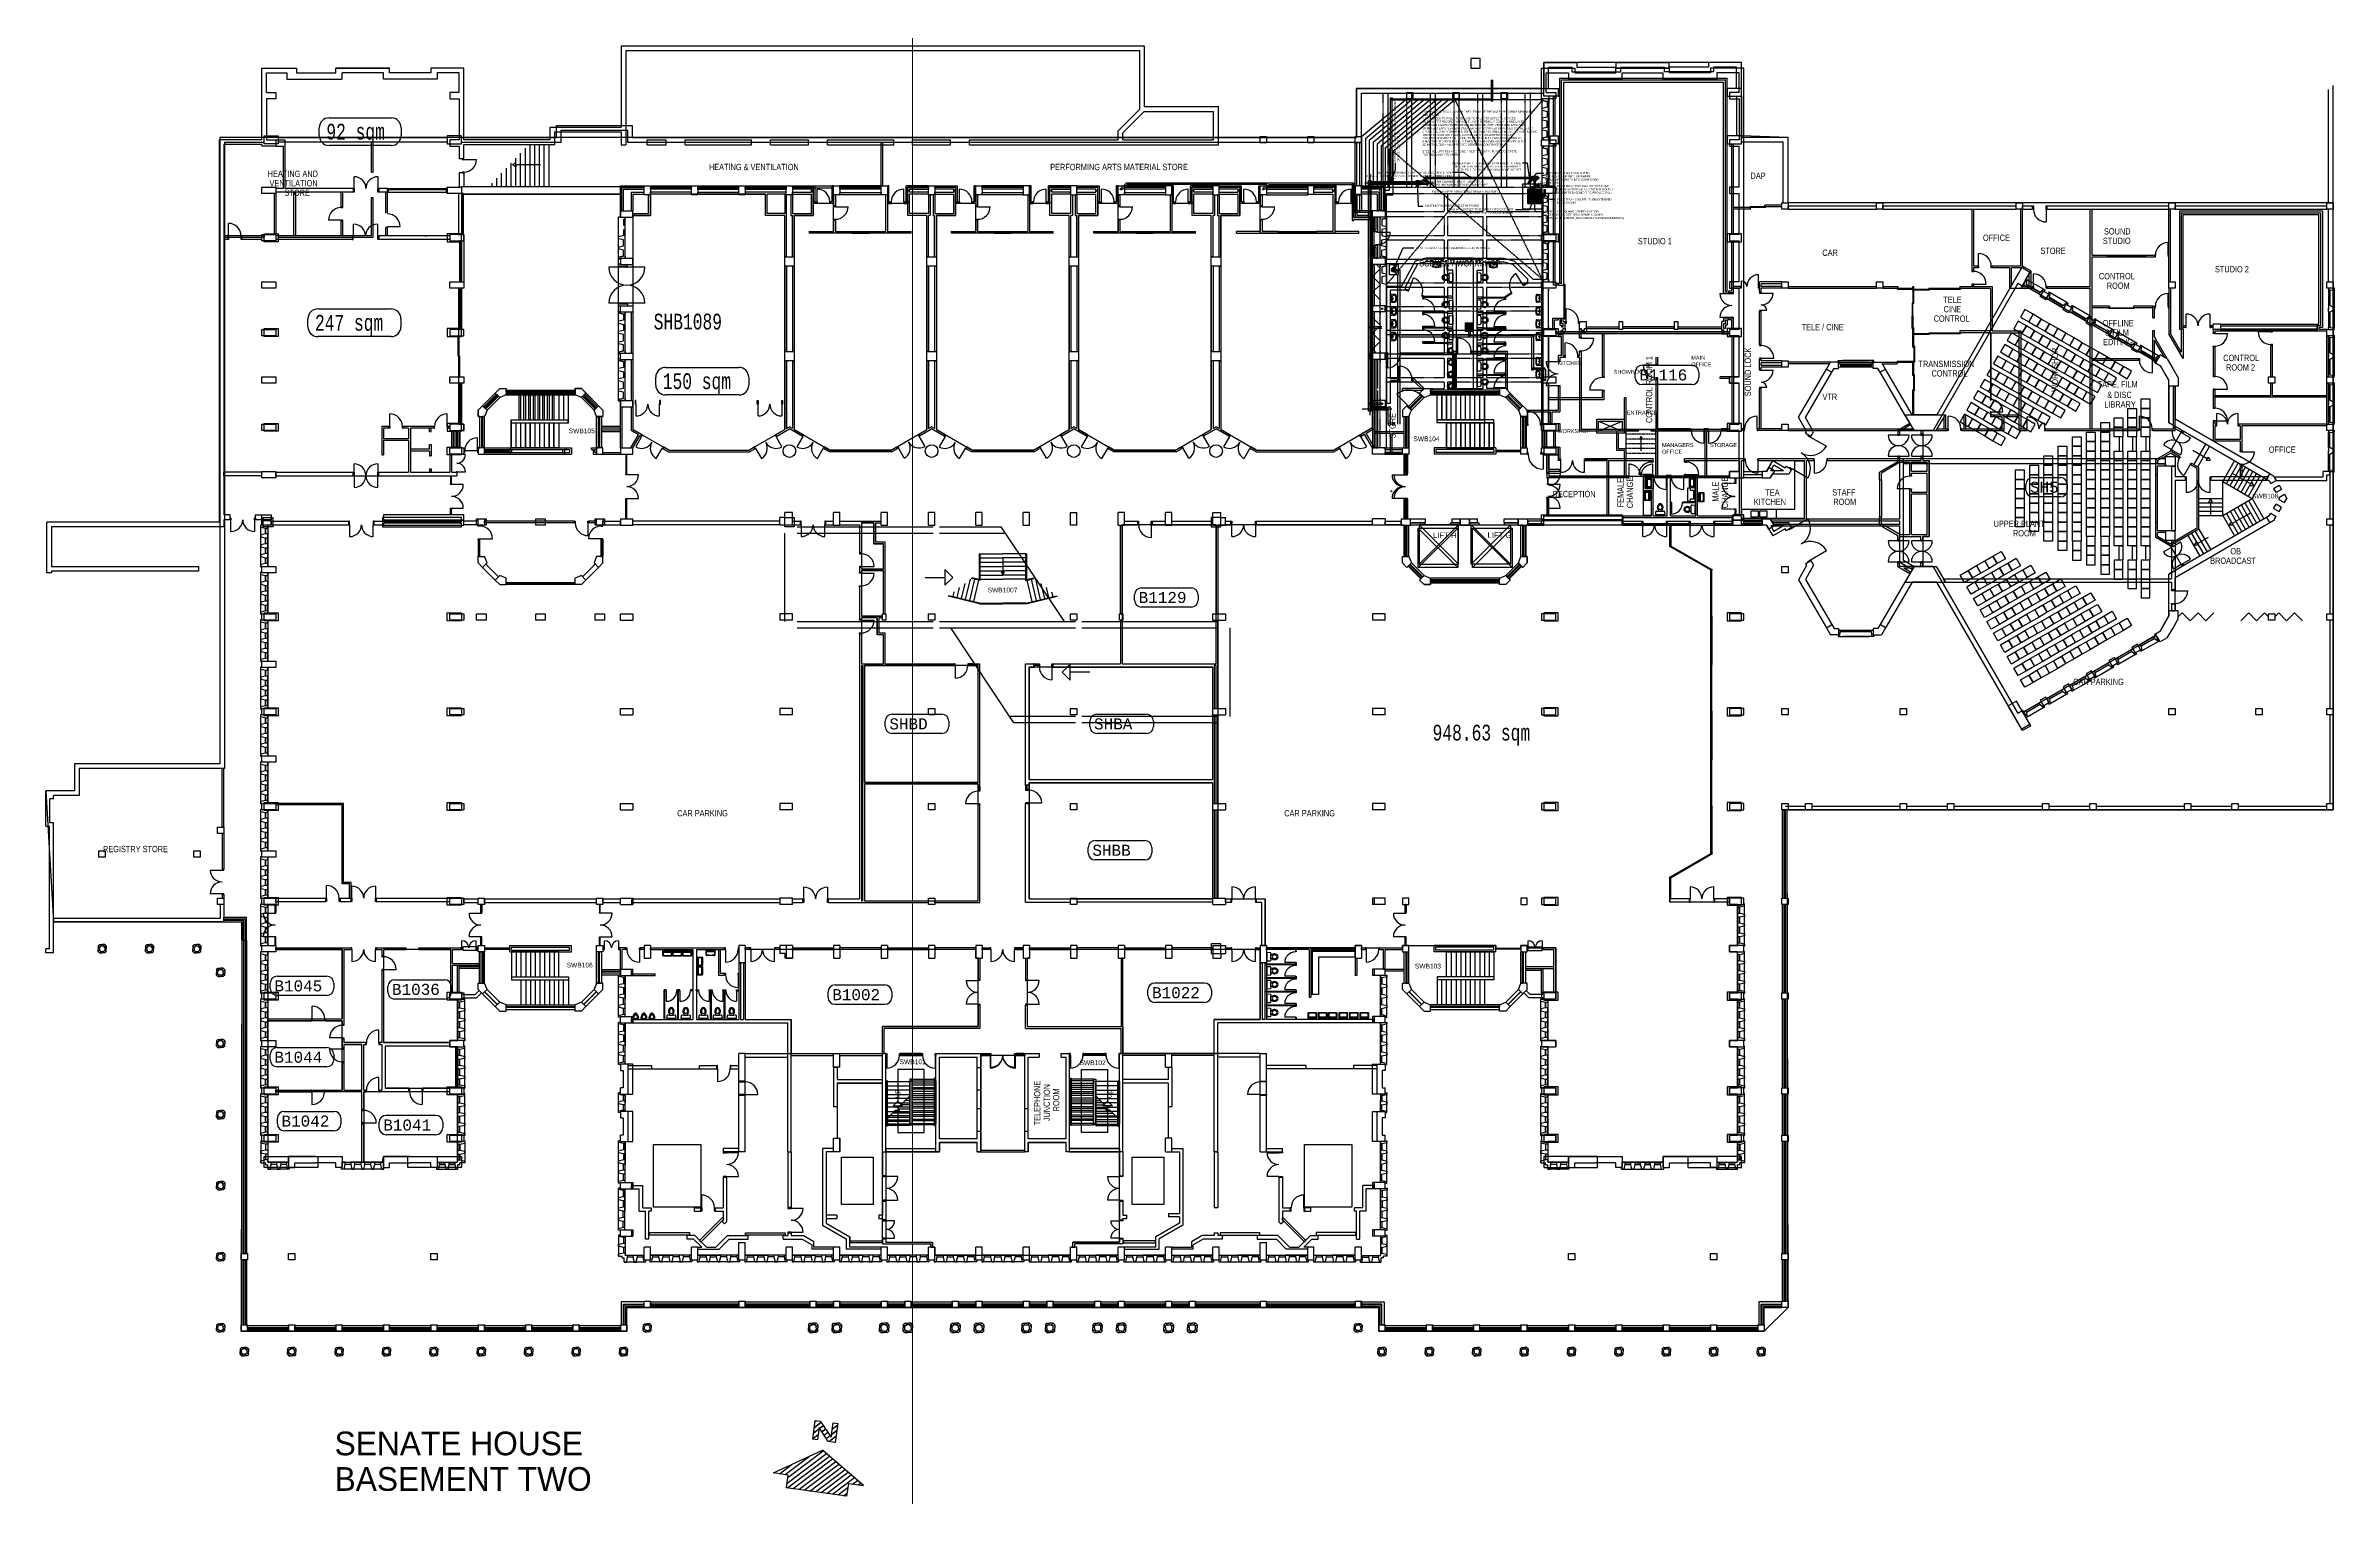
# Model space of a CAD drawing. Header units: millimetres. Extents: x -12337 to 132498, y -9485 to 82319.
import ezdxf

# ---------------------------------------------------------------- set-up
doc = ezdxf.new("R2010")
doc.units = ezdxf.units.MM
for name, pattern in [('HIDDEN', [9.525, 6.35, -3.175]), ('PCENTRE', [50.8, 31.75, -6.35, 6.35, -6.35]), ('PDASHED', [19.05, 12.7, -6.35]), ('PHANTOM', [63.5, 31.75, -6.35, 6.35, -6.35, 6.35, -6.35]), ('PPHANTOM', [63.5, 31.75, -6.35, 6.35, -6.35, 6.35, -6.35])]:
    doc.linetypes.add(name, pattern=pattern)
for name, color, linetype in [('Basement 1 - Doors Windows and Openings', 7, 'Continuous'), ('Basement 1 - General', 7, 'Continuous'), ('Basement 1 - Sections', 7, 'Continuous'), ('Basement 1 - Spaces and Zones', 7, 'Continuous'), ('Basement 1 - Stairs', 7, 'Continuous'), ('Basement 1 - Stormwater', 7, 'Continuous'), ('Basement 1 - Structural Members', 7, 'Continuous'), ('Basement 1 - Walls', 7, 'Continuous'), ('Basement 2 - Doors Windows and Openings', 7, 'Continuous'), ('Basement 2 - General', 7, 'Continuous'), ('Basement 2 - Mass Elements', 7, 'Continuous'), ('Basement 2 - Spaces and Zones', 7, 'Continuous'), ('Basement 2 - Stairs', 7, 'Continuous'), ('Basement 2 - Stormwater', 7, 'Continuous'), ('Basement 2 - Structural Members', 7, 'Continuous'), ('Basement 2 - Walls', 7, 'Continuous'), ('North_point', 1, 'Continuous'), ('Rain_and_storm_water', 7, 'Continuous'), ('Title Sheet', 1, 'Continuous')]:
    doc.layers.add(name, color=color, linetype=linetype)
doc.styles.add('arial', font='arial.ttf')
doc.styles.add('monotxt', font='monotxt.shx')
doc.styles.add('Text_Style_1', font='Freehand')
doc.styles.add('Text_Style_2', font='Freehand', dxfattribs={"width": 0.8})
doc.dimstyles.new('ISO-25', dxfattribs={"dimtxt": 2.5, "dimasz": 2.5, "dimexe": 1.25, "dimexo": 0.625, "dimtad": 1, "dimtxsty": 'Standard', "dimcen": 2.5, "dimadec": 0, "dimazin": 0, "dimtfac": 1, "dimtmove": 0, "dimatfit": 3, "dimfxl": 1, "dimarcsym": 0})

msp = doc.modelspace()

# ---------------------------------------------------------------- texts
at = {"layer": 'Basement 1 - General', "color": 7, "linetype": 'Continuous', "style": 'monotxt', "width": 0.7134}
for s, p in [('92 sqm', (5421, 76381, 2700)), ('92 sqm', (5421, 76381, 2700)), ('247 sqm', (4700, 64287, 2700)), ('247 sqm', (4700, 64287, 2700)), ('SHB1089', (26140, 64362, 2700)), ('150 sqm', (26712, 60591, 2700)), ('948.63 sqm', (75434, 38346, 2700))]:
    msp.add_text(s, height=1000, dxfattribs=at).set_placement(p)
at = {"layer": 'Basement 1 - General', "color": 8, "linetype": 'Continuous', "style": 'monotxt'}
for s, p in [('B1116', (88520, 61135, 2700)), ('SH5', (113242, 54027, 2700)), ('B1129', (56831, 47050, 2700)), ('SHBD', (41056, 39051, 2700)), ('SHBA', (54007, 39051, 2700)), ('SHBB', (53903, 31052, 2700)), ('B1045', (2134, 22468, 2700)), ('B1036', (9574, 22245, 2700)), ('B1002', (37439, 21911, 2700)), ('B1022', (57678, 22036, 2700)), ('B1044', (2134, 17953, 2700)), ('B1042', (2582, 13912, 2700)), ('B1041', (9023, 13661, 2700))]:
    msp.add_text(s, height=700, dxfattribs=at).set_placement(p)
at = {"layer": 'Basement 1 - General', "color": 3, "linetype": 'Continuous', "style": 'arial'}
for s, height, p in [('SWB105', 300, (20761, 57793, 2700)), ('SWB104', 300, (74222, 57293, 2700)), ('SWB108', 300, (127300, 53669, 2700)), ('LIFT H', 350, (75457, 51159, 2700)), ('LIFT G', 350, (78910, 51176, 2700)), ('SWB1007', 300, (47272, 47721, 2700)), ('SWB106', 300, (20629, 23983, 2700)), ('SWB103', 300, (74313, 23918, 2700)), ('SWB101', 300, (41703, 17861, 2700)), ('SWB102', 300, (53090, 17805, 2700))]:
    msp.add_text(s, height=height, dxfattribs=at).set_placement(p)
at = {"layer": 'Basement 1 - General', "color": 1, "linetype": 'Continuous', "char_height": 125, "style": 'arial'}
for s, insert, attachment_point in [("CONTRACTOR TO ALLOW FOR THE LIFTING OF THE WATERPROOFING MEMBRANE \\PAND PAVING. \\PNEW SCREED TO FALLS TO BE LAID TO FALLS TO OUTLETS. SCREED \\PTO BE WATERPROOFED WITH ONE LAYER DERBIGUM CG3 AND ONE LAYER \\PDERBIGUM CG4 WATERPROOFING MEMBRANE, WITH 75MM SIDE LAPS AND \\P100MM END LAPS, SEALED TOGETHER AND TO PRIMED SURFACES TO FALLS AND \\PCROSS FALLS BY 'TORCH-FUSION',  FOLLOWED BY ONE LAYER 250 MICRON PLASTIC \\PSHEETING WITH 50MM LAPS, LOOSE LAID ON WATERPROOFING AS \\PISOLATION/PROTECTION LAYER, TO RECEIVE FULLY BONDED PAVING ON \\PA MORTAR BED WITH MINIMUM THICKNESS OF 45MM. WATERPROOFING TO \\PBE INSTALLED BY AN APPROVED DERBIGUM CONTRACTOR \\P\\PSTEEL SCULPTURES ARE TO BE FIXED TO CAST IN PLACE CONCRETE \\PFOOTING LAID INTO PAVING", (74784, 78202), 1), ('NEW CATCHPIT TO BE BUILT UP IN BRICK TO TAKE \\P380 X 380 GRATING AND PLASTERED INTERNALLY \\PWITH FALL TO 100MM TWO WAY ROOF OUTLET', (81025, 74949, 2700), 3), ('WATERPROOFING TO BE LIFTED \\PAND PAVING OPENED UP WHERE \\PRWDP DISCHARGES INTO COURTYARD', (82582, 74319, 2700), 1), ('RWDP FROM COLUMN TO BE EXTENDED\\PINTO CATCHPIT', (83288, 72666, 2700), 1), ('EXISTING FULLBORE OUTLET IN PAVING', (74940, 72263, 2700), 1), ('{\\C1;LIGHT DUTY SQUARE DISHED GRATING \\P(CODE: 02940), SIZE 380 X 380MM X 18,8KG.\\PFROM SAINT GOBAIN (BESAANS-DU PLESSIS FOUNDRIES) }', (82575, 71895, 2700), 1), ('EXISTING GRATING AND FULLBORE OUTLET IN PAVING', (74360, 69587, 2700), 1)]:
    msp.add_mtext(s, dxfattribs=dict(at, insert=insert, attachment_point=attachment_point))
at = {"layer": 'Basement 1 - General', "linetype": 'Continuous', "char_height": 250, "width": 1175.37, "attachment_point": 1, "style": 'arial'}
for s, insert in [('KITCHEN', (83348, 62364, 2700)), ('MAIN OFFICE', (91807, 62696, 2700)), ('SHOWROOM', (86899, 61808, 2700)), ('WORKSHOP', (83331, 58058, 2700)), ('ENTRANCE', (87732, 59228, 2700)), ('MANAGERS OFFICE', (89956, 57172, 2700)), ('STORAGE', (92993, 57172, 2700))]:
    msp.add_mtext(s, dxfattribs=dict(at, insert=insert))
at = {"layer": 'Basement 1 - Stairs', "color": 7, "linetype": 'Continuous'}
for p in [(41690, 15711, 2700), (55114, 15711, 2700)]:
    msp.add_text('up', height=347.7, rotation=90, dxfattribs=at).set_placement(p)
at = {"layer": 'Basement 2 - General', "color": 1, "linetype": 'Continuous', "insert": (72995, 74988), "char_height": 125, "attachment_point": 1, "rotation": 90, "style": 'arial'}
msp.add_mtext('EXISTING RAINWATER PIPES FIXED TO SOFFIT\\POF SCENERY STUDIO', dxfattribs=at)
at = {"layer": 'Basement 2 - General', "color": 2, "linetype": 'Continuous', "lineweight": -3, "char_height": 400, "attachment_point": 7, "style": 'Text_Style_2'}
for s, insert in [('HEATING AND', (1709, 74011)), ('HEATING & VENTILATION', (29633, 74441)), ('PERFORMING ARTS MATERIAL STORE', (51234, 74441)), ('DAP', (95556, 73888)), ('VENTILATION', (1821, 73411)), ('STORE', (2774, 72811)), ('STUDIO 1', (88428, 69745)), ('OFFICE', (110267, 69957)), ('STORE', (113904, 69136)), ('STUDIO', (117857, 69767)), ('SOUND', (117927, 70367)), ('SCENERY WORKSHOP', (74584, 68344)), ('CAR', (100102, 69016)), ('STUDIO 2', (124951, 67970)), ('CONTROL', (117604, 67528)), ('ROOM', (118104, 66928)), ('CONTROL', (107144, 64845)), ('TELE', (107755, 66045)), ('CINE', (107773, 65445)), ('TELE / CINE', (98791, 64309)), ('OFFLINE', (117844, 64562)), ('EDITING', (117873, 63362)), ('& FILM', (118008, 63962)), ('TRANSMISSION', (106186, 61976)), ('CONTROL', (125471, 62355)), ('CONTROL', (107010, 61376)), ('TAPE, FILM', (117526, 60619)), ('ROOM 2', (125654, 61755)), ('VTR', (100108, 59900)), ('LIBRARY', (117944, 59419)), ('& DISC', (118132, 60019)), ('OFFICE', (128358, 56550)), ('RECEPTION', (83034, 53743)), ('KITCHEN', (95763, 53248)), ('TEA', (96492, 53848)), ('STAFF', (100728, 53848)), ('ROOM', (100799, 53248)), ('UPPER PLANT', (110942, 51860)), ('ROOM', (112166, 51260)), ('BROADCAST', (124649, 49522)), ('OB', (125926, 50122)), ('CAR PARKING', (115975, 41854)), ('CAR PARKING', (27625, 33541)), ('CAR PARKING', (66045, 33541)), ('REGISTRY STORE', (-8713, 31274))]:
    msp.add_mtext(s, dxfattribs=dict(at, insert=insert))
at = {"layer": 'Basement 2 - General', "color": 1, "linetype": 'Continuous', "char_height": 125, "style": 'arial'}
for s, insert, attachment_point in [('NEW 100 MM DIAMETER RAIN WATER DISCHARGE PIPE \\PTO FALL AT 1:200 TO CONNECT TO NEW 45 ANGLE CONNECTION', (76636, 74354), 3), ('RETAIN CLEANING EYE AT END POINT \\POF 150 MM RAIN WATER DISCHARGE PIPE', (75332, 73789), 1), ('EXISTING DEEP STRUCTURAL BEAM IN BASEMENT', (79721, 73140), 3), ('CLEANING EYE', (82139, 73724, 2700), 1), ('RWDP FROM TWO WAY OUTLET TO BE\\PTAKEN OVER BEAM AND THEN THROUGH \\PSLAB INTO BASEMENT TO PROVIDE FALL', (83288, 73499), 1), ('TWO WAY OUTLET TO BE BUILT INTO CATCHPIT\\PWITH DISCHARGE OVER DEEP CONCRETE BEAM', (80545, 72031), 3)]:
    msp.add_mtext(s, dxfattribs=dict(at, insert=insert, attachment_point=attachment_point))
at = {"layer": 'Basement 2 - General', "color": 2, "linetype": 'Continuous', "lineweight": -3, "char_height": 400, "attachment_point": 7, "rotation": 90, "style": 'Text_Style_2'}
for s, insert in [('CONTROL ROOM 1', (89344, 58444)), ('SOUND LOCK', (95595, 60139)), ('WORKSHOP', (115027, 60428)), ('STORE', (73104, 57473)), ('FEMALE', (87530, 53106)), ('CHANGE', (88130, 53048)), ('MALE', (93540, 53465)), ('CHANGE', (94140, 53048)), ('TELEPHONE', (50618, 13991)), ('JUNCTION', (51218, 14250)), ('ROOM', (51818, 14873))]:
    msp.add_mtext(s, dxfattribs=dict(at, insert=insert))
at = {"layer": 'Title Sheet', "color": 5, "linetype": 'Continuous', "lineweight": -3, "char_height": 1500, "attachment_point": 7, "style": 'Text_Style_1'}
for s, insert in [('SENATE HOUSE', (5944, -6915)), ('BASEMENT TWO', (5944, -9165))]:
    msp.add_mtext(s, dxfattribs=dict(at, insert=insert))

# ---------------------------------------------------------------- blocks, each defined once
blk = doc.blocks.new('whb2')
for p, q in [((-250, 0), (250, 0)), ((-250, -303.1), (-250, 0)), ((250, 0), (250, -303.1)), ((-201, -29.5), (201.1, -29.5)), ((-200, -252.8), (-168.5, -155.3)), ((168.6, -155.3), (200.1, -252.8))]:
    blk.add_line(p, q)
blk.add_circle((0, -160.7), 22.3)
for centre, radius, start, end in [((-214.2, -303.1), 35.7, 180, 255.523), ((-199.1, -56.3), 26.8, 94.124, 173.479), ((0, 526.8), 892.9, 255.523, 284.478), ((-151.4, -259.8), 49.1, 171.798, 253.912), ((-109.1, -186.3), 67, 111.901, 152.434), ((0, 265.2), 595.5, 253.912, 286.088), ((0, -457.8), 359.7, 68.098, 111.902), ((109.2, -186.3), 67, 27.567, 68.099), ((151.5, -259.8), 49.1, 286.088, 8.202), ((199.2, -56.3), 26.8, 6.521, 85.876), ((214.3, -303.1), 35.7, 284.477, 0)]:
    blk.add_arc(centre, radius, start, end)

# ---------------------------------------------------------------- hatches: boundary and pattern name
at = {"layer": 'Basement 1 - Stormwater', "linetype": 'Continuous'}
h = msp.add_hatch(dxfattribs=at)
h.set_pattern_fill('lines', color=2, scale=9.375, style=0)
h.set_pattern_definition([(0, (53148.245, 74595.245), (0, 9.375), [])])
h.paths.add_polyline_path([(74401, 73644, -1), (74551, 73644, -1)])
h = msp.add_hatch(dxfattribs=at)
h.set_pattern_fill('lines', color=2, scale=9.375, style=0)
h.set_pattern_definition([(0, (51651.505, 69095.762), (0, 9.375), [])])
h.paths.add_polyline_path([(72905, 68145, -1), (73055, 68145, -1)])
at = {"layer": 'Basement 1 - Walls', "linetype": 'Continuous', "lineweight": -3}
h = msp.add_hatch(dxfattribs=at)
h.set_pattern_fill('STEEL', color=1, scale=25, style=0)
h.set_pattern_definition([(45, (0, 0), (-56.1266, 56.1266), []), (45, (0, 39.69), (-56.1266, 56.1266), [])])
h.paths.add_polyline_path([(81444, 73245), (82358, 73245), (82358, 72331), (81444, 72331)])
h.paths.add_polyline_path([(81674, 73015), (81674, 72561), (82128, 72561), (82128, 73015)])
at = {"layer": 'North_point', "linetype": 'Continuous'}
h = msp.add_hatch(dxfattribs=at)
h.set_pattern_fill('_U', color=1, scale=254.000002, angle=37.01, style=0, pattern_type=0)
h.set_pattern_definition([(37.01, (65847.67, 40997.4), (-152.8964, 202.8267), [])])
h.paths.add_polyline_path([(34546, -8948), (34658, -8145), (33720, -8014), (36830, -6572), (39422, -8815), (38484, -8683), (38371, -9485)], flags=16)
h.paths.add_polyline_path([(36201, -5877), (36368, -4689), (36665, -4731), (37371, -5739), (37496, -4848), (37794, -4890), (37627, -6078), (37181, -6015), (36607, -5139), (36498, -5919)], flags=0)
h = msp.add_hatch(dxfattribs=at)
h.set_pattern_fill('_U', color=1, scale=254.000002, angle=37, style=0, pattern_type=0)
h.set_pattern_definition([(37, (65847.67, 40997.4), (-152.861, 202.8534), [])])
h.paths.add_polyline_path([(36201, -5877), (36368, -4689), (36665, -4731), (37371, -5739), (37496, -4848), (37794, -4890), (37627, -6078), (37181, -6015), (36607, -5139), (36498, -5919)], flags=16)

# ---------------------------------------------------------------- linework, layer by layer
at = {"layer": 'Basement 1 - Doors Windows and Openings', "color": 1, "linetype": 'Continuous', "lineweight": -3}
for p, q in [((7179, 73279, 2700), (7179, 74029, 2700)), ((8679, 74029, 2700), (8679, 73279, 2700)), ((14128, 75123, 2700), (14928, 75123, 2700)), ((36483, 72444, 2700), (36483, 73244, 2700)), ((41973, 72444, 2700), (41973, 73244, 2700)), ((45483, 72444, 2700), (45483, 73244, 2700)), ((50973, 72444, 2700), (50973, 73244, 2700)), ((54483, 72444, 2700), (54483, 73244, 2700)), ((59973, 72444, 2700), (59973, 73244, 2700)), ((63483, 72444, 2700), (63483, 73244, 2700)), ((70283, 72444, 2700), (70283, 73244, 2700)), ((-772, 70279, 2700), (-772, 71079, 2700)), ((6353, 71277, 2700), (5553, 71277, 2700)), ((7148, 70279, 2700), (7148, 71029, 2700)), ((8648, 71029, 2700), (8648, 70279, 2700)), ((37638, 72134, 2700), (38438, 72134, 2700)), ((46638, 72134, 2700), (47438, 72134, 2700)), ((55638, 72134, 2700), (56438, 72134, 2700)), ((64638, 72134, 2700), (65438, 72134, 2700)), ((-822, 70279, 2700), (-822, 70059, 2700)), ((78, 70279, 2700), (78, 70059, 2700)), ((7048, 70279, 2700), (7048, 70059, 2700)), ((7048, 70279, 2700), (7048, 70059, 2700)), ((8748, 70279, 2700), (8748, 70059, 2700)), ((8748, 70279, 2700), (8748, 70059, 2700)), ((9288, 70874, 2700), (10088, 70874, 2700)), ((11663, 70279, 2700), (11778, 70279, 2700)), ((24380, 68312, 2700), (23292, 68312, 2700)), ((25577, 68312, 2700), (24490, 68312, 2700)), ((73913, 66783, 2700), (74228, 67626, 2700)), ((81195, 67151, 2700), (80701, 67904, 2700)), ((24380, 66027, 2700), (23292, 66027, 2700)), ((25577, 66027, 2700), (24490, 66027, 2700)), ((74827, 65542, 2700), (75577, 65542, 2700)), ((80061, 65507, 2700), (79311, 65507, 2700)), ((74827, 64567, 2700), (75577, 64567, 2700)), ((80061, 64532, 2700), (79311, 64532, 2700)), ((74827, 63592, 2700), (75577, 63592, 2700)), ((80061, 63557, 2700), (79311, 63557, 2700)), ((80061, 62572, 2700), (79311, 62572, 2700)), ((73327, 61232, 2700), (73327, 62032, 2700)), ((80061, 61597, 2700), (79311, 61597, 2700)), ((89574, 62101, 2700), (88774, 62101, 2700)), ((25015, 59639, 2700), (25015, 58889, 2700)), ((26515, 58889, 2700), (26515, 59639, 2700)), ((32741, 58889, 2700), (32741, 59639, 2700)), ((34241, 59639, 2700), (34241, 58889, 2700)), ((73909, 59508, 2700), (73178, 60239, 2700)), ((80061, 60677, 2700), (79311, 60677, 2700)), ((86178, 60524, 2700), (85378, 60524, 2700)), ((9431, 58224, 2700), (9431, 59024, 2700)), ((13076, 58224, 2700), (13076, 59024, 2700)), ((13126, 58224, 2700), (13126, 58114, 2700)), ((34428, 59343, 2700), (34428, 58543, 2700)), ((34538, 59343, 2700), (34538, 58543, 2700)), ((81454, 58389, 2700), (81454, 59189, 2700)), ((92595, 57969, 2700), (92595, 57169, 2700)), ((92894, 57969, 2700), (92894, 57169, 2700)), ((122815, 57853, 2700), (122318, 58142, 2700)), ((14978, 56704, 2700), (14978, 57504, 2700)), ((25375, 57587, 2700), (25000, 56937, 2700)), ((26299, 56187, 2700), (26674, 56837, 2700)), ((32582, 56837, 2700), (32957, 56187, 2700)), ((34256, 56937, 2700), (33881, 57587, 2700)), ((35575, 57587, 2700), (35200, 56937, 2700)), ((36499, 56187, 2700), (36874, 56837, 2700)), ((42000, 56212, 2700), (41625, 56862, 2700)), ((42924, 57612, 2700), (43299, 56962, 2700)), ((44575, 57587, 2700), (44200, 56937, 2700)), ((45499, 56187, 2700), (45874, 56837, 2700)), ((51000, 56212, 2700), (50625, 56862, 2700)), ((51924, 57612, 2700), (52299, 56962, 2700)), ((53575, 57587, 2700), (53200, 56937, 2700)), ((54499, 56187, 2700), (54874, 56837, 2700)), ((60000, 56212, 2700), (59625, 56862, 2700)), ((60924, 57612, 2700), (61299, 56962, 2700)), ((62575, 57587, 2700), (62200, 56937, 2700)), ((63499, 56187, 2700), (63874, 56837, 2700)), ((69947, 56187, 2700), (69572, 56837, 2700)), ((70871, 57587, 2700), (71246, 56937, 2700)), ((99354, 57556, 2700), (100361, 56969, 2700)), ((104871, 57676, 2700), (104264, 57676, 2700)), ((105587, 57676, 2700), (104981, 57676, 2700)), ((106343, 57676, 2700), (105737, 57676, 2700)), ((107059, 57676, 2700), (106453, 57676, 2700)), ((121686, 57052, 2700), (122231, 56736, 2700)), ((122278, 56708, 2700), (122776, 56420, 2700)), ((122863, 57826, 2700), (123408, 57510, 2700)), ((7173, 55109, 2700), (7173, 55859, 2700)), ((7173, 55109, 2700), (7173, 54359, 2700)), ((7173, 55109, 2700), (8673, 55109, 2700)), ((8673, 55859, 2700), (8673, 55109, 2700)), ((8673, 54359, 2700), (8673, 55109, 2700)), ((13288, 55059, 2700), (13288, 54597, 2700)), ((13313, 54597, 2700), (13313, 55059, 2700)), ((13338, 54597, 2700), (13338, 55059, 2700)), ((14223, 56444, 2700), (13678, 56444, 2700)), ((13678, 55354, 2700), (14223, 55354, 2700)), ((24378, 56419, 2700), (24378, 55219, 2700)), ((24403, 55219, 2700), (24403, 56419, 2700)), ((24428, 55219, 2700), (24428, 56419, 2700)), ((25178, 55169, 2700), (24428, 55169, 2700)), ((72978, 55169, 2700), (73728, 55169, 2700)), ((73728, 55219, 2700), (73728, 56419, 2700)), ((73753, 55219, 2700), (73753, 56419, 2700)), ((73778, 56419, 2700), (73778, 55219, 2700)), ((87813, 55079, 2700), (87813, 54969, 2700)), ((87863, 55079, 2700), (87813, 55079, 2700)), ((99188, 54956, 2700), (98181, 55543, 2700)), ((104264, 56354, 2700), (104871, 56354, 2700)), ((104981, 56354, 2700), (105587, 56354, 2700)), ((105737, 56354, 2700), (106343, 56354, 2700)), ((106453, 56354, 2700), (107059, 56354, 2700)), ((123383, 55813, 2700), (122983, 55120, 2700)), ((14088, 54547, 2700), (13338, 54547, 2700)), ((24378, 52419, 2700), (24378, 53619, 2700)), ((24403, 52419, 2700), (24403, 53619, 2700)), ((24428, 53669, 2700), (25178, 53669, 2700)), ((24428, 52419, 2700), (24428, 53619, 2700)), ((73728, 53669, 2700), (72978, 53669, 2700)), ((73728, 52419, 2700), (73728, 53619, 2700)), ((73753, 52419, 2700), (73753, 53619, 2700)), ((73778, 52419, 2700), (73778, 53619, 2700)), ((82703, 54919, 2700), (82703, 54597, 2700)), ((82728, 54597, 2700), (82728, 54919, 2700)), ((82753, 54597, 2700), (82753, 54919, 2700)), ((83503, 54547, 2700), (82753, 54547, 2700)), ((94577, 53796, 2700), (94577, 53797, 2700)), ((105643, 54277, 2700), (104843, 54277, 2700)), ((-622, 51574, 2700), (-622, 52324, 2700)), ((878, 52324, 2700), (878, 51574, 2700)), ((13288, 52674, 2700), (13288, 52997, 2700)), ((13313, 52674, 2700), (13313, 52997, 2700)), ((13338, 53047, 2700), (14088, 53047, 2700)), ((13338, 52674, 2700), (13338, 52997, 2700)), ((82703, 52674, 2700), (82703, 52997, 2700)), ((82728, 52674, 2700), (82728, 52997, 2700)), ((82753, 53047, 2700), (83503, 53047, 2700)), ((82753, 52674, 2700), (82753, 52997, 2700)), ((99188, 52382, 2700), (98181, 51796, 2700)), ((6894, 52004, 2700), (6894, 51254, 2700)), ((8394, 51254, 2700), (8394, 52004, 2700)), ((15028, 51069, 2700), (15028, 50036, 2700)), ((15083, 50036, 2700), (15083, 51069, 2700)), ((15138, 51119, 2700), (15938, 51119, 2700)), ((15138, 50036, 2700), (15138, 51069, 2700)), ((21978, 52114, 2700), (21978, 51314, 2700)), ((22818, 51119, 2700), (22018, 51119, 2700)), ((22818, 50036, 2700), (22818, 51069, 2700)), ((22873, 50036, 2700), (22873, 51069, 2700)), ((22928, 51069, 2700), (22928, 50036, 2700)), ((35478, 52004, 2700), (35478, 51254, 2700)), ((36978, 51254, 2700), (36978, 52004, 2700)), ((57628, 52004, 2700), (57628, 51204, 2700)), ((62722, 51254, 2700), (62722, 52004, 2700)), ((64222, 52004, 2700), (64222, 51254, 2700)), ((88733, 51254, 2700), (88733, 52004, 2700)), ((90233, 52004, 2700), (90233, 51254, 2700)), ((91727, 51254, 2700), (91727, 52004, 2700)), ((93227, 52004, 2700), (93227, 51254, 2700)), ((104871, 50984, 2700), (104264, 50984, 2700)), ((105587, 50984, 2700), (104981, 50984, 2700)), ((106343, 50984, 2700), (105737, 50984, 2700)), ((107059, 50984, 2700), (106453, 50984, 2700)), ((122278, 50630, 2700), (122776, 50919, 2700)), ((39283, 49367, 2700), (40083, 49367, 2700)), ((99354, 49783, 2700), (100361, 50369, 2700)), ((104264, 49662, 2700), (104871, 49662, 2700)), ((104981, 49662, 2700), (105587, 49662, 2700)), ((105737, 49662, 2700), (106343, 49662, 2700)), ((106453, 49662, 2700), (107059, 49662, 2700)), ((121686, 50287, 2700), (122231, 50603, 2700)), ((122815, 49485, 2700), (122318, 49197, 2700)), ((122863, 49513, 2700), (123408, 49829, 2700)), ((39283, 48937, 2700), (40083, 48937, 2700)), ((39283, 45954, 2700), (40083, 45954, 2700)), ((45223, 43099, 2700), (45223, 42299, 2700)), ((46323, 43209, 2700), (46073, 43209, 2700)), ((46073, 43154, 2700), (46323, 43154, 2700)), ((46073, 43099, 2700), (46373, 43099, 2700)), ((50496, 42989, 2700), (50196, 42989, 2700)), ((50246, 43209, 2700), (50496, 43209, 2700)), ((50246, 42989, 2700), (50246, 43209, 2700)), ((50496, 43099, 2700), (50246, 43099, 2700)), ((51346, 42989, 2700), (51346, 42189, 2700)), ((46673, 35189, 2700), (46673, 35489, 2700)), ((46728, 35189, 2700), (46728, 35439, 2700)), ((46783, 35439, 2700), (46783, 35189, 2700)), ((49893, 35502, 2700), (49673, 35502, 2700)), ((49673, 35502, 2700), (49673, 35252, 2700)), ((49783, 35252, 2700), (49783, 35502, 2700)), ((49893, 35252, 2700), (49893, 35552, 2700)), ((46673, 34339, 2700), (45873, 34339, 2700)), ((49893, 34402, 2700), (50693, 34402, 2700)), ((5436, 28369, 2700), (5436, 29169, 2700)), ((7033, 28369, 2700), (7033, 29119, 2700)), ((8533, 29119, 2700), (8533, 28369, 2700)), ((35635, 28319, 2700), (35635, 29069, 2700)), ((37135, 29069, 2700), (37135, 28319, 2700)), ((62722, 29084, 2700), (62722, 28334, 2700)), ((64222, 28334, 2700), (64222, 29084, 2700)), ((91727, 29084, 2700), (91727, 28334, 2700)), ((93227, 28334, 2700), (93227, 29084, 2700)), ((2178, 27469, 2700), (2178, 27919, 2700)), ((2203, 27469, 2700), (2203, 27919, 2700)), ((2228, 27919, 2700), (2228, 27469, 2700)), ((15203, 27469, 2700), (15203, 27919, 2700)), ((15228, 27469, 2700), (15228, 27919, 2700)), ((15253, 27919, 2700), (15253, 27469, 2700)), ((22703, 27919, 2700), (22703, 27469, 2700)), ((22728, 27469, 2700), (22728, 27919, 2700)), ((22753, 27469, 2700), (22753, 27919, 2700)), ((73703, 27469, 2700), (73703, 27919, 2700)), ((73728, 27469, 2700), (73728, 27919, 2700)), ((73753, 27919, 2700), (73753, 27469, 2700)), ((1428, 27419, 2700), (2178, 27419, 2700)), ((14453, 27419, 2700), (15203, 27419, 2700)), ((23503, 27419, 2700), (22753, 27419, 2700)), ((72953, 27419, 2700), (73703, 27419, 2700)), ((2178, 25919, 2700), (1428, 25919, 2700)), ((2178, 25419, 2700), (2178, 25869, 2700)), ((2203, 25419, 2700), (2203, 25869, 2700)), ((2228, 25419, 2700), (2228, 25869, 2700)), ((7033, 25114, 2700), (7033, 24364, 2700)), ((8533, 24364, 2700), (8533, 25114, 2700)), ((13992, 25224, 2700), (13992, 25674, 2700)), ((15203, 25919, 2700), (14453, 25919, 2700)), ((14892, 25674, 2700), (14892, 25224, 2700)), ((15203, 25419, 2700), (15203, 25869, 2700)), ((15228, 25419, 2700), (15228, 25869, 2700)), ((15253, 25419, 2700), (15253, 25869, 2700)), ((22703, 25419, 2700), (22703, 25869, 2700)), ((22728, 25419, 2700), (22728, 25869, 2700)), ((22753, 25919, 2700), (23503, 25919, 2700)), ((22753, 25419, 2700), (22753, 25869, 2700)), ((23019, 25224, 2700), (23019, 25674, 2700)), ((23919, 25674, 2700), (23919, 25224, 2700)), ((25233, 25114, 2700), (25233, 24314, 2700)), ((30678, 25119, 2700), (30678, 24319, 2700)), ((32278, 25119, 2700), (32278, 24369, 2700)), ((33778, 24369, 2700), (33778, 25119, 2700)), ((46978, 25119, 2700), (46978, 25229, 2700)), ((46978, 25174, 2700), (47428, 25174, 2700)), ((47478, 25119, 2700), (47478, 24369, 2700)), ((48978, 24369, 2700), (48978, 25119, 2700)), ((49028, 25174, 2700), (49478, 25174, 2700)), ((49478, 25229, 2700), (49478, 25119, 2700)), ((62734, 25119, 2700), (62734, 24369, 2700)), ((64234, 24369, 2700), (64234, 25119, 2700)), ((71223, 25119, 2700), (71223, 24319, 2700)), ((73703, 25919, 2700), (72953, 25919, 2700)), ((73703, 25419, 2700), (73703, 25869, 2700)), ((73728, 25419, 2700), (73728, 25869, 2700)), ((73753, 25419, 2700), (73753, 25869, 2700)), ((81478, 25224, 2700), (81478, 25674, 2700)), ((82378, 25674, 2700), (82378, 25224, 2700)), ((9033, 23862, 2700), (9833, 23862, 2700)), ((31478, 23509, 2700), (31478, 22709, 2700)), ((66749, 24297, 2700), (66079, 24297, 2700)), ((66749, 23432, 2700), (66079, 23432, 2700)), ((26934, 22510, 2700), (26934, 21840, 2700)), ((27800, 22510, 2700), (27800, 21840, 2700)), ((29652, 22510, 2700), (29652, 21840, 2700)), ((30517, 22510, 2700), (30517, 21840, 2700)), ((31383, 22510, 2700), (31383, 21840, 2700)), ((45923, 23154, 2700), (46673, 23154, 2700)), ((50533, 23154, 2700), (49783, 23154, 2700)), ((66749, 22566, 2700), (66079, 22566, 2700)), ((4523, 20724, 2700), (4523, 21524, 2700)), ((46673, 21654, 2700), (45923, 21654, 2700)), ((49783, 21654, 2700), (50533, 21654, 2700)), ((66749, 21700, 2700), (66079, 21700, 2700)), ((66749, 20835, 2700), (66079, 20835, 2700)), ((6423, 19519, 2700), (5623, 19519, 2700)), ((8753, 19224, 2700), (8753, 20024, 2700)), ((6423, 18819, 2700), (5623, 18819, 2700)), ((30178, 17559, 2700), (30178, 16759, 2700)), ((47478, 17669, 2700), (47478, 18419, 2700)), ((48978, 18419, 2700), (48978, 17669, 2700)), ((4505, 16114, 2700), (4505, 15314, 2700)), ((8753, 16224, 2700), (8753, 17024, 2700)), ((11486, 16114, 2700), (11486, 15314, 2700)), ((31928, 15942, 2700), (32728, 15942, 2700)), ((64528, 15942, 2700), (63728, 15942, 2700)), ((7783, 14138, 2700), (8583, 14138, 2700)), ((31498, 12259, 2700), (30748, 12259, 2700)), ((64958, 12259, 2700), (65708, 12259, 2700)), ((30748, 10759, 2700), (31498, 10759, 2700)), ((41588, 10747, 2700), (40838, 10747, 2700)), ((54868, 10747, 2700), (55618, 10747, 2700)), ((65708, 10759, 2700), (64958, 10759, 2700)), ((29178, 8779, 2700), (29178, 9579, 2700)), ((35588, 8730, 2700), (34838, 8730, 2700)), ((40838, 9247, 2700), (41588, 9247, 2700)), ((55618, 9247, 2700), (54868, 9247, 2700)), ((67278, 8779, 2700), (67278, 9579, 2700)), ((41388, 7953, 2700), (40838, 7953, 2700)), ((55068, 7953, 2700), (55618, 7953, 2700)), ((34838, 7230, 2700), (35588, 7230, 2700)), ((40838, 6853, 2700), (41388, 6853, 2700)), ((55618, 6853, 2700), (55068, 6853, 2700))]:
    msp.add_line(p, q, dxfattribs=at)
at = {"layer": 'Basement 1 - Doors Windows and Openings', "color": 1, "linetype": 'Continuous'}
for p, q in [((9288, 73279, 2700), (13078, 73279, 2700)), ((9288, 73059, 2700), (9288, 73279, 2700)), ((9288, 73059, 2700), (13078, 73059, 2700)), ((9338, 73279, 2700), (9338, 73059, 2700)), ((9338, 73224, 2700), (13078, 73224, 2700)), ((13988, 70369, 2700), (13988, 72969, 2700)), ((14098, 72969, 2700), (13988, 72969, 2700)), ((13988, 72919, 2700), (14098, 72919, 2700)), ((14043, 70419, 2700), (14043, 72919, 2700)), ((14098, 70369, 2700), (14098, 72969, 2700)), ((13878, 67369, 2700), (13878, 69969, 2700)), ((13988, 69969, 2700), (13878, 69969, 2700)), ((13878, 69919, 2700), (13988, 69919, 2700)), ((13933, 67419, 2700), (13933, 69919, 2700)), ((13988, 70419, 2700), (14098, 70419, 2700)), ((14098, 70369, 2700), (13988, 70369, 2700)), ((13988, 67369, 2700), (13988, 69969, 2700)), ((13878, 67419, 2700), (13988, 67419, 2700)), ((13988, 67369, 2700), (13878, 67369, 2700)), ((13988, 66969, 2700), (13878, 66969, 2700)), ((13878, 64369, 2700), (13878, 66969, 2700)), ((13878, 66919, 2700), (13988, 66919, 2700)), ((13933, 64419, 2700), (13933, 66919, 2700)), ((13988, 64369, 2700), (13988, 66969, 2700)), ((112836, 67172, 2700), (112986, 67431, 2700)), ((112836, 67172, 2700), (112913, 67127, 2700)), ((113940, 66534, 2700), (112913, 67127, 2700)), ((112993, 67554, 2700), (112938, 67459, 2700)), ((112986, 67431, 2700), (112938, 67459, 2700)), ((113024, 67213, 2700), (112959, 67101, 2700)), ((113066, 67512, 2700), (112993, 67554, 2700)), ((113014, 67196, 2700), (113872, 66700, 2700)), ((113024, 67213, 2700), (113066, 67512, 2700)), ((113882, 66718, 2700), (113024, 67213, 2700)), ((113066, 67512, 2700), (114120, 66904, 2700)), ((113882, 66718, 2700), (113817, 66605, 2700)), ((113882, 66718, 2700), (114120, 66904, 2700)), ((113940, 66534, 2700), (114090, 66794, 2700)), ((114090, 66794, 2700), (114137, 66766, 2700)), ((114120, 66904, 2700), (114192, 66862, 2700)), ((114192, 66862, 2700), (114137, 66766, 2700)), ((114444, 66717, 2700), (114389, 66621, 2700)), ((114516, 66674, 2700), (114444, 66717, 2700)), ((114474, 66376, 2700), (114516, 66674, 2700)), ((115570, 66066, 2700), (114516, 66674, 2700)), ((114286, 66334, 2700), (114436, 66594, 2700)), ((114286, 66334, 2700), (115390, 65696, 2700)), ((114286, 66334, 2700), (114363, 66289, 2700)), ((114436, 66594, 2700), (114389, 66621, 2700)), ((114474, 66376, 2700), (114409, 66263, 2700)), ((114464, 66358, 2700), (115322, 65863, 2700)), ((115332, 65880, 2700), (114474, 66376, 2700)), ((115332, 65880, 2700), (115267, 65767, 2700)), ((115332, 65880, 2700), (115570, 66066, 2700)), ((115390, 65696, 2700), (115540, 65956, 2700)), ((115540, 65956, 2700), (115588, 65929, 2700)), ((115570, 66066, 2700), (115643, 66024, 2700)), ((115643, 66024, 2700), (115588, 65929, 2700)), ((115737, 65496, 2700), (115887, 65756, 2700)), ((115737, 65496, 2700), (115814, 65452, 2700)), ((116841, 64859, 2700), (115814, 65452, 2700)), ((115894, 65879, 2700), (115839, 65784, 2700)), ((115887, 65756, 2700), (115839, 65784, 2700)), ((115925, 65538, 2700), (115860, 65425, 2700)), ((115967, 65837, 2700), (115894, 65879, 2700)), ((115915, 65521, 2700), (116773, 65025, 2700)), ((115925, 65538, 2700), (115967, 65837, 2700)), ((116783, 65043, 2700), (115925, 65538, 2700)), ((117021, 65228, 2700), (115967, 65837, 2700)), ((116783, 65043, 2700), (117021, 65228, 2700)), ((117021, 65228, 2700), (117094, 65186, 2700)), ((117094, 65186, 2700), (117039, 65091, 2700)), ((13768, 62669, 2700), (13768, 63969, 2700)), ((13768, 63919, 2700), (13878, 63919, 2700)), ((13823, 61419, 2700), (13823, 63919, 2700)), ((13878, 64419, 2700), (13988, 64419, 2700)), ((13988, 64369, 2700), (13878, 64369, 2700)), ((13878, 63919, 2700), (13878, 63969, 2700)), ((116783, 65043, 2700), (116718, 64930, 2700)), ((116841, 64859, 2700), (116991, 65119, 2700)), ((116991, 65119, 2700), (117039, 65091, 2700)), ((117187, 64659, 2700), (117337, 64919, 2700)), ((117187, 64659, 2700), (117264, 64614, 2700)), ((118291, 64021, 2700), (117264, 64614, 2700)), ((117345, 65041, 2700), (117290, 64946, 2700)), ((117337, 64919, 2700), (117290, 64946, 2700)), ((117375, 64700, 2700), (117310, 64588, 2700)), ((117418, 64999, 2700), (117345, 65041, 2700)), ((117365, 64683, 2700), (118224, 64188, 2700)), ((117375, 64700, 2700), (117418, 64999, 2700)), ((118234, 64205, 2700), (117375, 64700, 2700)), ((117418, 64999, 2700), (118471, 64391, 2700)), ((118234, 64205, 2700), (118168, 64092, 2700)), ((118234, 64205, 2700), (118471, 64391, 2700)), ((118291, 64021, 2700), (118441, 64281, 2700)), ((118441, 64281, 2700), (118489, 64254, 2700)), ((118471, 64391, 2700), (118544, 64349, 2700)), ((118544, 64349, 2700), (118489, 64254, 2700)), ((118638, 63821, 2700), (118788, 64081, 2700)), ((118638, 63821, 2700), (119742, 63184, 2700)), ((118638, 63821, 2700), (118715, 63777, 2700)), ((118795, 64204, 2700), (118740, 64109, 2700)), ((118788, 64081, 2700), (118740, 64109, 2700)), ((118826, 63863, 2700), (118761, 63750, 2700)), ((118868, 64162, 2700), (118795, 64204, 2700)), ((118816, 63846, 2700), (119674, 63350, 2700)), ((118826, 63863, 2700), (118868, 64162, 2700)), ((119684, 63367, 2700), (118826, 63863, 2700)), ((118868, 64162, 2700), (119922, 63553, 2700)), ((13878, 62669, 2700), (13768, 62669, 2700)), ((13878, 61369, 2700), (13878, 62669, 2700)), ((101097, 62299, 2700), (101097, 62409, 2700)), ((101097, 62409, 2700), (103066, 62409, 2700)), ((101128, 62299, 2700), (101097, 62299, 2700)), ((101128, 61999, 2700), (101128, 62299, 2700)), ((101189, 62409, 2700), (101257, 62099, 2700)), ((103360, 62409, 2700), (101391, 62409, 2700)), ((103268, 62409, 2700), (103200, 62099, 2700)), ((103360, 62299, 2700), (103360, 62409, 2700)), ((119684, 63367, 2700), (119619, 63255, 2700)), ((119684, 63367, 2700), (119922, 63553, 2700)), ((119742, 63184, 2700), (119892, 63443, 2700)), ((119892, 63443, 2700), (119940, 63416, 2700)), ((119922, 63553, 2700), (119995, 63511, 2700)), ((119995, 63511, 2700), (119940, 63416, 2700)), ((120088, 62984, 2700), (120238, 63243, 2700)), ((120088, 62984, 2700), (120166, 62939, 2700)), ((121193, 62346, 2700), (120166, 62939, 2700)), ((120246, 63366, 2700), (120191, 63271, 2700)), ((120238, 63243, 2700), (120191, 63271, 2700)), ((120276, 63025, 2700), (120211, 62913, 2700)), ((120319, 63324, 2700), (120246, 63366, 2700)), ((120266, 63008, 2700), (121125, 62512, 2700)), ((120276, 63025, 2700), (120319, 63324, 2700)), ((121135, 62530, 2700), (120276, 63025, 2700)), ((120319, 63324, 2700), (121372, 62716, 2700)), ((121135, 62530, 2700), (121070, 62417, 2700)), ((121135, 62530, 2700), (121372, 62716, 2700)), ((121193, 62346, 2700), (121343, 62606, 2700)), ((121343, 62606, 2700), (121390, 62578, 2700)), ((121372, 62716, 2700), (121445, 62674, 2700)), ((121445, 62674, 2700), (121390, 62578, 2700)), ((13878, 58369, 2700), (13878, 60969, 2700)), ((13988, 60969, 2700), (13878, 60969, 2700)), ((13878, 60919, 2700), (13988, 60919, 2700)), ((13933, 58419, 2700), (13933, 60919, 2700)), ((13988, 58369, 2700), (13988, 60969, 2700)), ((101128, 61999, 2700), (103328, 61999, 2700)), ((101257, 62099, 2700), (103200, 62099, 2700)), ((101257, 62099, 2700), (101257, 61999, 2700)), ((101257, 62079, 2700), (103200, 62079, 2700)), ((103200, 62099, 2700), (103200, 61999, 2700)), ((16240, 60209, 2700), (15438, 59408, 2700)), ((15452, 59393, 2700), (16254, 60195, 2700)), ((16268, 60181, 2700), (16395, 60054, 2700)), ((21688, 60181, 2700), (21561, 60054, 2700)), ((22504, 59393, 2700), (21702, 60195, 2700)), ((21717, 60209, 2700), (22518, 59408, 2700)), ((80188, 60181, 2700), (80061, 60054, 2700)), ((13878, 58419, 2700), (13988, 58419, 2700)), ((13988, 58369, 2700), (13878, 58369, 2700)), ((95128, 55179, 2700), (96291, 55179, 2700)), ((96291, 55159, 2700), (95128, 55159, 2700)), ((95128, 52179, 2700), (96291, 52179, 2700)), ((96291, 52159, 2700), (95128, 52159, 2700)), ((1278, 49338, 2700), (1278, 52001, 2700)), ((1278, 52001, 2700), (1328, 52001, 2700)), ((1278, 51859, 2700), (1578, 51791, 2700)), ((1578, 51423, 2700), (1278, 51355, 2700)), ((1278, 51355, 2700), (1278, 51234, 2700)), ((1278, 51234, 2700), (1578, 51166, 2700)), ((1578, 50798, 2700), (1278, 50730, 2700)), ((1278, 50730, 2700), (1278, 50609, 2700)), ((1578, 51423, 2700), (1578, 51791, 2700)), ((1578, 51791, 2700), (1728, 51791, 2700)), ((1728, 51423, 2700), (1578, 51423, 2700)), ((1578, 51166, 2700), (1728, 51166, 2700)), ((1578, 50798, 2700), (1578, 51166, 2700)), ((1728, 50798, 2700), (1578, 50798, 2700)), ((1598, 51423, 2700), (1598, 51791, 2700)), ((1598, 50798, 2700), (1598, 51166, 2700)), ((1728, 51969, 2700), (1728, 49369, 2700)), ((1728, 51791, 2700), (1728, 51919, 2700)), ((1728, 49369, 2700), (1728, 51423, 2700)), ((1728, 51166, 2700), (1728, 50798, 2700)), ((90453, 51969, 2700), (90453, 50693, 2700)), ((90503, 51969, 2700), (90503, 50696, 2700)), ((1278, 50609, 2700), (1578, 50541, 2700)), ((1578, 50173, 2700), (1278, 50105, 2700)), ((1278, 50105, 2700), (1278, 49984, 2700)), ((1278, 49984, 2700), (1578, 49916, 2700)), ((1578, 49548, 2700), (1278, 49480, 2700)), ((1278, 49480, 2700), (1278, 49338, 2700)), ((1278, 49338, 2700), (1328, 49338, 2700)), ((1328, 49338, 2700), (1328, 49369, 2700)), ((1328, 49369, 2700), (1728, 49369, 2700)), ((1578, 50173, 2700), (1578, 50541, 2700)), ((1578, 50541, 2700), (1728, 50541, 2700)), ((1728, 50173, 2700), (1578, 50173, 2700)), ((1578, 49548, 2700), (1578, 49916, 2700)), ((1578, 49916, 2700), (1728, 49916, 2700)), ((1728, 49548, 2700), (1578, 49548, 2700)), ((1598, 50173, 2700), (1598, 50541, 2700)), ((1598, 49548, 2700), (1598, 49916, 2700)), ((1728, 50541, 2700), (1728, 50173, 2700)), ((1728, 49916, 2700), (1728, 49548, 2700)), ((90499, 50614, 2700), (93034, 49152, 2700)), ((90526, 50656, 2700), (93058, 49195, 2700)), ((1278, 46338, 2700), (1278, 49001, 2700)), ((1278, 49001, 2700), (1328, 49001, 2700)), ((1278, 48859, 2700), (1578, 48791, 2700)), ((1578, 48423, 2700), (1278, 48355, 2700)), ((1278, 48355, 2700), (1278, 48234, 2700)), ((1278, 48234, 2700), (1578, 48166, 2700)), ((1578, 47798, 2700), (1278, 47730, 2700)), ((1578, 48423, 2700), (1578, 48791, 2700)), ((1578, 48791, 2700), (1728, 48791, 2700)), ((1728, 48423, 2700), (1578, 48423, 2700)), ((1578, 48166, 2700), (1728, 48166, 2700)), ((1578, 47798, 2700), (1578, 48166, 2700)), ((1728, 47798, 2700), (1578, 47798, 2700)), ((1598, 48423, 2700), (1598, 48791, 2700)), ((1598, 47798, 2700), (1598, 48166, 2700)), ((1728, 48969, 2700), (1728, 46369, 2700)), ((1728, 48791, 2700), (1728, 48919, 2700)), ((1728, 46369, 2700), (1728, 48423, 2700)), ((1728, 48166, 2700), (1728, 47798, 2700)), ((93053, 46217, 2700), (93053, 49121, 2700)), ((93103, 46214, 2700), (93103, 49125, 2700)), ((1278, 47730, 2700), (1278, 47609, 2700)), ((1278, 47609, 2700), (1578, 47541, 2700)), ((1578, 47173, 2700), (1278, 47105, 2700)), ((1278, 47105, 2700), (1278, 46984, 2700)), ((1278, 46984, 2700), (1578, 46916, 2700)), ((1578, 46548, 2700), (1278, 46480, 2700)), ((1278, 46480, 2700), (1278, 46338, 2700)), ((1328, 46338, 2700), (1328, 46369, 2700)), ((1328, 46369, 2700), (1728, 46369, 2700)), ((1578, 47541, 2700), (1728, 47541, 2700)), ((1578, 47173, 2700), (1578, 47541, 2700)), ((1728, 47173, 2700), (1578, 47173, 2700)), ((1578, 46916, 2700), (1728, 46916, 2700)), ((1578, 46548, 2700), (1578, 46916, 2700)), ((1728, 46548, 2700), (1578, 46548, 2700)), ((1598, 47173, 2700), (1598, 47541, 2700)), ((1598, 46548, 2700), (1598, 46916, 2700)), ((1728, 47541, 2700), (1728, 47173, 2700)), ((1728, 46916, 2700), (1728, 46548, 2700)), ((1278, 46338, 2700), (1328, 46338, 2700)), ((1278, 43338, 2700), (1278, 46001, 2700)), ((1278, 46001, 2700), (1328, 46001, 2700)), ((1278, 45859, 2700), (1578, 45791, 2700)), ((1578, 45423, 2700), (1278, 45355, 2700)), ((1278, 45355, 2700), (1278, 45234, 2700)), ((1278, 45234, 2700), (1578, 45166, 2700)), ((1578, 45423, 2700), (1578, 45791, 2700)), ((1578, 45791, 2700), (1728, 45791, 2700)), ((1728, 45423, 2700), (1578, 45423, 2700)), ((1578, 44798, 2700), (1578, 45166, 2700)), ((1578, 45166, 2700), (1728, 45166, 2700)), ((1598, 45423, 2700), (1598, 45791, 2700)), ((1598, 44798, 2700), (1598, 45166, 2700)), ((1728, 45969, 2700), (1728, 43369, 2700)), ((1728, 45791, 2700), (1728, 45919, 2700)), ((1728, 43369, 2700), (1728, 45423, 2700)), ((1728, 45166, 2700), (1728, 44798, 2700)), ((93053, 46145, 2700), (93053, 43193, 2700)), ((93103, 46149, 2700), (93103, 43189, 2700)), ((101097, 45039, 2700), (101097, 44929, 2700)), ((101128, 45039, 2700), (101097, 45039, 2700)), ((101097, 44929, 2700), (103066, 44929, 2700)), ((101128, 45339, 2700), (101128, 45039, 2700)), ((101128, 45339, 2700), (103328, 45339, 2700)), ((101189, 44929, 2700), (101257, 45239, 2700)), ((101257, 45239, 2700), (101257, 45339, 2700)), ((101257, 45259, 2700), (103200, 45259, 2700)), ((101257, 45239, 2700), (103200, 45239, 2700)), ((103360, 44929, 2700), (101391, 44929, 2700)), ((103200, 45239, 2700), (103200, 45339, 2700)), ((103268, 44929, 2700), (103200, 45239, 2700)), ((103360, 45039, 2700), (103360, 44929, 2700)), ((121193, 44992, 2700), (120166, 44399, 2700)), ((121135, 44809, 2700), (121070, 44921, 2700)), ((121193, 44992, 2700), (121343, 44733, 2700)), ((1578, 44798, 2700), (1278, 44730, 2700)), ((1278, 44730, 2700), (1278, 44609, 2700)), ((1278, 44609, 2700), (1578, 44541, 2700)), ((1578, 44173, 2700), (1278, 44105, 2700)), ((1278, 44105, 2700), (1278, 43984, 2700)), ((1278, 43984, 2700), (1578, 43916, 2700)), ((1578, 43548, 2700), (1278, 43480, 2700)), ((1278, 43480, 2700), (1278, 43338, 2700)), ((1728, 44798, 2700), (1578, 44798, 2700)), ((1578, 44541, 2700), (1728, 44541, 2700)), ((1578, 44173, 2700), (1578, 44541, 2700)), ((1728, 44173, 2700), (1578, 44173, 2700)), ((1578, 43548, 2700), (1578, 43916, 2700)), ((1578, 43916, 2700), (1728, 43916, 2700)), ((1728, 43548, 2700), (1578, 43548, 2700)), ((1598, 44173, 2700), (1598, 44541, 2700)), ((1598, 43548, 2700), (1598, 43916, 2700)), ((1728, 44541, 2700), (1728, 44173, 2700)), ((1728, 43916, 2700), (1728, 43548, 2700)), ((118638, 43517, 2700), (118715, 43562, 2700)), ((118638, 43517, 2700), (118788, 43257, 2700)), ((119742, 44155, 2700), (118715, 43562, 2700)), ((118826, 43476, 2700), (118761, 43588, 2700)), ((118816, 43493, 2700), (119674, 43988, 2700)), ((119684, 43971, 2700), (118826, 43476, 2700)), ((118826, 43476, 2700), (118868, 43177, 2700)), ((119922, 43785, 2700), (118868, 43177, 2700)), ((119684, 43971, 2700), (119619, 44084, 2700)), ((119684, 43971, 2700), (119922, 43785, 2700)), ((119742, 44155, 2700), (119892, 43895, 2700)), ((119892, 43895, 2700), (119940, 43922, 2700)), ((119922, 43785, 2700), (119995, 43827, 2700)), ((119995, 43827, 2700), (119940, 43922, 2700)), ((120088, 44355, 2700), (120166, 44399, 2700)), ((120088, 44355, 2700), (120238, 44095, 2700)), ((120238, 44095, 2700), (120191, 44067, 2700)), ((120246, 43972, 2700), (120191, 44067, 2700)), ((120276, 44313, 2700), (120211, 44426, 2700)), ((120319, 44014, 2700), (120246, 43972, 2700)), ((120266, 44330, 2700), (121125, 44826, 2700)), ((121135, 44809, 2700), (120276, 44313, 2700)), ((120276, 44313, 2700), (120319, 44014, 2700)), ((121372, 44623, 2700), (120319, 44014, 2700)), ((121135, 44809, 2700), (121372, 44623, 2700)), ((121343, 44733, 2700), (121390, 44760, 2700)), ((121372, 44623, 2700), (121445, 44665, 2700)), ((121445, 44665, 2700), (121390, 44760, 2700)), ((1278, 43338, 2700), (1328, 43338, 2700)), ((1278, 40338, 2700), (1278, 43001, 2700)), ((1278, 43001, 2700), (1328, 43001, 2700)), ((1278, 42859, 2700), (1578, 42791, 2700)), ((1578, 42423, 2700), (1278, 42355, 2700)), ((1278, 42355, 2700), (1278, 42234, 2700)), ((1278, 42234, 2700), (1578, 42166, 2700)), ((1328, 43338, 2700), (1328, 43369, 2700)), ((1328, 43369, 2700), (1728, 43369, 2700)), ((1578, 42423, 2700), (1578, 42791, 2700)), ((1578, 42791, 2700), (1728, 42791, 2700)), ((1728, 42423, 2700), (1578, 42423, 2700)), ((1578, 41798, 2700), (1578, 42166, 2700)), ((1578, 42166, 2700), (1728, 42166, 2700)), ((1598, 42423, 2700), (1598, 42791, 2700)), ((1598, 41798, 2700), (1598, 42166, 2700)), ((1728, 42969, 2700), (1728, 40369, 2700)), ((1728, 42791, 2700), (1728, 42919, 2700)), ((1728, 40369, 2700), (1728, 42423, 2700)), ((1728, 42166, 2700), (1728, 41798, 2700)), ((93053, 40217, 2700), (93053, 43121, 2700)), ((93053, 40193, 2700), (93053, 43121, 2700)), ((93103, 40189, 2700), (93103, 43125, 2700)), ((93103, 40214, 2700), (93103, 43125, 2700)), ((115737, 41842, 2700), (116841, 42480, 2700)), ((115915, 41818, 2700), (116773, 42313, 2700)), ((116783, 42296, 2700), (115925, 41800, 2700)), ((117021, 42110, 2700), (115967, 41502, 2700)), ((116783, 42296, 2700), (116718, 42409, 2700)), ((116783, 42296, 2700), (117021, 42110, 2700)), ((116841, 42480, 2700), (116991, 42220, 2700)), ((116991, 42220, 2700), (117039, 42247, 2700)), ((117021, 42110, 2700), (117094, 42152, 2700)), ((117094, 42152, 2700), (117039, 42247, 2700)), ((117187, 42680, 2700), (118291, 43317, 2700)), ((117187, 42680, 2700), (117264, 42724, 2700)), ((117187, 42680, 2700), (117337, 42420, 2700)), ((117337, 42420, 2700), (117290, 42392, 2700)), ((117345, 42297, 2700), (117290, 42392, 2700)), ((117375, 42638, 2700), (117310, 42751, 2700)), ((117418, 42339, 2700), (117345, 42297, 2700)), ((117365, 42655, 2700), (118224, 43151, 2700)), ((118234, 43133, 2700), (117375, 42638, 2700)), ((117375, 42638, 2700), (117418, 42339, 2700)), ((118471, 42948, 2700), (117418, 42339, 2700)), ((118234, 43133, 2700), (118168, 43246, 2700)), ((118234, 43133, 2700), (118471, 42948, 2700)), ((118291, 43317, 2700), (118441, 43057, 2700)), ((118441, 43057, 2700), (118489, 43085, 2700)), ((118471, 42948, 2700), (118544, 42990, 2700)), ((118544, 42990, 2700), (118489, 43085, 2700)), ((118788, 43257, 2700), (118740, 43230, 2700)), ((118795, 43135, 2700), (118740, 43230, 2700)), ((118868, 43177, 2700), (118795, 43135, 2700)), ((1578, 41798, 2700), (1278, 41730, 2700)), ((1278, 41730, 2700), (1278, 41609, 2700)), ((1278, 41609, 2700), (1578, 41541, 2700)), ((1578, 41173, 2700), (1278, 41105, 2700)), ((1278, 41105, 2700), (1278, 40984, 2700)), ((1278, 40984, 2700), (1578, 40916, 2700)), ((1728, 41798, 2700), (1578, 41798, 2700)), ((1578, 41173, 2700), (1578, 41541, 2700)), ((1578, 41541, 2700), (1728, 41541, 2700)), ((1728, 41173, 2700), (1578, 41173, 2700)), ((1578, 40916, 2700), (1728, 40916, 2700)), ((1578, 40548, 2700), (1578, 40916, 2700)), ((1598, 41173, 2700), (1598, 41541, 2700)), ((1598, 40548, 2700), (1598, 40916, 2700)), ((1728, 41541, 2700), (1728, 41173, 2700)), ((1728, 40916, 2700), (1728, 40548, 2700)), ((113940, 40804, 2700), (112913, 40211, 2700)), ((113014, 40142, 2700), (113872, 40638, 2700)), ((113882, 40621, 2700), (113024, 40125, 2700)), ((113882, 40621, 2700), (113817, 40733, 2700)), ((113882, 40621, 2700), (114120, 40435, 2700)), ((113940, 40804, 2700), (114090, 40545, 2700)), ((114090, 40545, 2700), (114137, 40572, 2700)), ((114192, 40477, 2700), (114137, 40572, 2700)), ((114286, 41004, 2700), (115390, 41642, 2700)), ((114286, 41004, 2700), (114363, 41049, 2700)), ((114286, 41004, 2700), (114436, 40745, 2700)), ((114436, 40745, 2700), (114389, 40717, 2700)), ((114444, 40622, 2700), (114389, 40717, 2700)), ((114474, 40963, 2700), (114409, 41075, 2700)), ((114516, 40664, 2700), (114444, 40622, 2700)), ((114464, 40980, 2700), (115322, 41476, 2700)), ((115332, 41458, 2700), (114474, 40963, 2700)), ((114474, 40963, 2700), (114516, 40664, 2700)), ((115570, 41272, 2700), (114516, 40664, 2700)), ((115332, 41458, 2700), (115267, 41571, 2700)), ((115332, 41458, 2700), (115570, 41272, 2700)), ((115390, 41642, 2700), (115540, 41382, 2700)), ((115540, 41382, 2700), (115588, 41410, 2700)), ((115570, 41272, 2700), (115643, 41314, 2700)), ((115643, 41314, 2700), (115588, 41410, 2700)), ((115737, 41842, 2700), (115814, 41887, 2700)), ((115737, 41842, 2700), (115887, 41582, 2700)), ((115887, 41582, 2700), (115839, 41555, 2700)), ((115894, 41459, 2700), (115839, 41555, 2700)), ((115925, 41800, 2700), (115860, 41913, 2700)), ((115967, 41502, 2700), (115894, 41459, 2700)), ((115925, 41800, 2700), (115967, 41502, 2700)), ((1578, 40548, 2700), (1278, 40480, 2700)), ((1278, 40480, 2700), (1278, 40338, 2700)), ((1278, 40338, 2700), (1328, 40338, 2700)), ((1278, 40001, 2700), (1328, 40001, 2700)), ((1278, 37338, 2700), (1278, 40001, 2700)), ((1278, 39859, 2700), (1578, 39791, 2700)), ((1578, 39423, 2700), (1278, 39355, 2700)), ((1278, 39355, 2700), (1278, 39234, 2700)), ((1278, 39234, 2700), (1578, 39166, 2700)), ((1328, 40369, 2700), (1728, 40369, 2700)), ((1328, 40338, 2700), (1328, 40369, 2700)), ((1728, 40548, 2700), (1578, 40548, 2700)), ((1578, 39423, 2700), (1578, 39791, 2700)), ((1578, 39791, 2700), (1728, 39791, 2700)), ((1728, 39423, 2700), (1578, 39423, 2700)), ((1578, 38798, 2700), (1578, 39166, 2700)), ((1578, 39166, 2700), (1728, 39166, 2700)), ((1598, 39423, 2700), (1598, 39791, 2700)), ((1598, 38798, 2700), (1598, 39166, 2700)), ((1728, 39969, 2700), (1728, 37369, 2700)), ((1728, 39791, 2700), (1728, 39919, 2700)), ((1728, 37369, 2700), (1728, 39423, 2700)), ((1728, 39166, 2700), (1728, 38798, 2700)), ((93053, 40121, 2700), (93053, 37193, 2700)), ((93103, 40125, 2700), (93103, 37189, 2700)), ((112836, 40167, 2700), (112913, 40211, 2700)), ((112836, 40167, 2700), (112986, 39907, 2700)), ((112986, 39907, 2700), (112938, 39880, 2700)), ((112993, 39784, 2700), (112938, 39880, 2700)), ((113024, 40125, 2700), (112959, 40238, 2700)), ((113066, 39826, 2700), (112993, 39784, 2700)), ((113024, 40125, 2700), (113066, 39826, 2700)), ((114120, 40435, 2700), (113066, 39826, 2700)), ((114120, 40435, 2700), (114192, 40477, 2700)), ((1578, 38798, 2700), (1278, 38730, 2700)), ((1278, 38730, 2700), (1278, 38609, 2700)), ((1278, 38609, 2700), (1578, 38541, 2700)), ((1578, 38173, 2700), (1278, 38105, 2700)), ((1278, 38105, 2700), (1278, 37984, 2700)), ((1278, 37984, 2700), (1578, 37916, 2700)), ((1728, 38798, 2700), (1578, 38798, 2700)), ((1578, 38541, 2700), (1728, 38541, 2700)), ((1578, 38173, 2700), (1578, 38541, 2700)), ((1728, 38173, 2700), (1578, 38173, 2700)), ((1578, 37916, 2700), (1728, 37916, 2700)), ((1578, 37548, 2700), (1578, 37916, 2700)), ((1598, 38173, 2700), (1598, 38541, 2700)), ((1598, 37548, 2700), (1598, 37916, 2700)), ((1728, 38541, 2700), (1728, 38173, 2700)), ((1728, 37916, 2700), (1728, 37548, 2700)), ((1578, 37548, 2700), (1278, 37480, 2700)), ((1278, 37480, 2700), (1278, 37338, 2700)), ((1278, 37338, 2700), (1328, 37338, 2700)), ((1278, 34338, 2700), (1278, 37001, 2700)), ((1278, 37001, 2700), (1328, 37001, 2700)), ((1278, 36859, 2700), (1578, 36791, 2700)), ((1578, 36423, 2700), (1278, 36355, 2700)), ((1278, 36355, 2700), (1278, 36234, 2700)), ((1278, 36234, 2700), (1578, 36166, 2700)), ((1328, 37338, 2700), (1328, 37369, 2700)), ((1328, 37369, 2700), (1728, 37369, 2700)), ((1728, 37548, 2700), (1578, 37548, 2700)), ((1578, 36423, 2700), (1578, 36791, 2700)), ((1578, 36791, 2700), (1728, 36791, 2700)), ((1728, 36423, 2700), (1578, 36423, 2700)), ((1598, 36423, 2700), (1598, 36791, 2700)), ((1728, 36969, 2700), (1728, 34369, 2700)), ((1728, 36791, 2700), (1728, 36919, 2700)), ((1728, 34369, 2700), (1728, 36423, 2700)), ((93053, 34193, 2700), (93053, 37121, 2700)), ((93103, 34189, 2700), (93103, 37125, 2700)), ((1578, 35798, 2700), (1278, 35730, 2700)), ((1278, 35730, 2700), (1278, 35609, 2700)), ((1278, 35609, 2700), (1578, 35541, 2700)), ((1578, 35173, 2700), (1278, 35105, 2700)), ((1278, 35105, 2700), (1278, 34984, 2700)), ((1278, 34984, 2700), (1578, 34916, 2700)), ((1578, 36166, 2700), (1728, 36166, 2700)), ((1578, 35798, 2700), (1578, 36166, 2700)), ((1728, 35798, 2700), (1578, 35798, 2700)), ((1578, 35541, 2700), (1728, 35541, 2700)), ((1578, 35173, 2700), (1578, 35541, 2700)), ((1728, 35173, 2700), (1578, 35173, 2700)), ((1578, 34548, 2700), (1578, 34916, 2700)), ((1578, 34916, 2700), (1728, 34916, 2700)), ((1598, 35798, 2700), (1598, 36166, 2700)), ((1598, 35173, 2700), (1598, 35541, 2700)), ((1598, 34548, 2700), (1598, 34916, 2700)), ((1728, 36166, 2700), (1728, 35798, 2700)), ((1728, 35541, 2700), (1728, 35173, 2700)), ((1728, 34916, 2700), (1728, 34548, 2700)), ((1578, 34548, 2700), (1278, 34480, 2700)), ((1278, 34480, 2700), (1278, 34338, 2700)), ((1278, 34338, 2700), (1328, 34338, 2700)), ((1278, 31338, 2700), (1278, 34001, 2700)), ((1278, 34001, 2700), (1328, 34001, 2700)), ((1278, 33859, 2700), (1578, 33791, 2700)), ((1578, 33423, 2700), (1278, 33355, 2700)), ((1278, 33355, 2700), (1278, 33234, 2700)), ((1328, 34369, 2700), (1728, 34369, 2700)), ((1328, 34338, 2700), (1328, 34369, 2700)), ((1728, 34548, 2700), (1578, 34548, 2700)), ((1578, 33791, 2700), (1728, 33791, 2700)), ((1578, 33423, 2700), (1578, 33791, 2700)), ((1728, 33423, 2700), (1578, 33423, 2700)), ((1598, 33423, 2700), (1598, 33791, 2700)), ((1728, 33969, 2700), (1728, 31369, 2700)), ((1728, 33791, 2700), (1728, 33919, 2700)), ((1728, 31369, 2700), (1728, 33423, 2700)), ((93053, 34121, 2700), (93053, 31217, 2700)), ((93103, 34125, 2700), (93103, 31214, 2700)), ((1278, 33234, 2700), (1578, 33166, 2700)), ((1578, 32798, 2700), (1278, 32730, 2700)), ((1278, 32730, 2700), (1278, 32609, 2700)), ((1278, 32609, 2700), (1578, 32541, 2700)), ((1578, 32173, 2700), (1278, 32105, 2700)), ((1278, 32105, 2700), (1278, 31984, 2700)), ((1278, 31984, 2700), (1578, 31916, 2700)), ((1578, 33166, 2700), (1728, 33166, 2700)), ((1578, 32798, 2700), (1578, 33166, 2700)), ((1728, 32798, 2700), (1578, 32798, 2700)), ((1578, 32541, 2700), (1728, 32541, 2700)), ((1578, 32173, 2700), (1578, 32541, 2700)), ((1728, 32173, 2700), (1578, 32173, 2700)), ((1578, 31916, 2700), (1728, 31916, 2700)), ((1578, 31548, 2700), (1578, 31916, 2700)), ((1598, 32798, 2700), (1598, 33166, 2700)), ((1598, 32173, 2700), (1598, 32541, 2700)), ((1598, 31548, 2700), (1598, 31916, 2700)), ((1728, 33166, 2700), (1728, 32798, 2700)), ((1728, 32541, 2700), (1728, 32173, 2700)), ((1728, 31916, 2700), (1728, 31548, 2700)), ((1578, 31548, 2700), (1278, 31480, 2700)), ((1278, 31480, 2700), (1278, 31338, 2700)), ((1278, 31338, 2700), (1328, 31338, 2700)), ((1278, 28338, 2700), (1278, 31001, 2700)), ((1278, 31001, 2700), (1328, 31001, 2700)), ((1278, 30859, 2700), (1578, 30791, 2700)), ((1578, 30423, 2700), (1278, 30355, 2700)), ((1328, 31338, 2700), (1328, 31369, 2700)), ((1328, 31369, 2700), (1728, 31369, 2700)), ((1728, 31548, 2700), (1578, 31548, 2700)), ((1578, 30791, 2700), (1728, 30791, 2700)), ((1578, 30423, 2700), (1578, 30791, 2700)), ((1728, 30423, 2700), (1578, 30423, 2700)), ((1598, 30423, 2700), (1598, 30791, 2700)), ((1728, 30969, 2700), (1728, 28369, 2700)), ((1728, 30791, 2700), (1728, 30919, 2700)), ((1728, 28369, 2700), (1728, 30423, 2700)), ((90499, 29724, 2700), (93034, 31187, 2700)), ((90526, 29682, 2700), (93058, 31143, 2700)), ((1278, 30355, 2700), (1278, 30234, 2700)), ((1278, 30234, 2700), (1578, 30166, 2700)), ((1578, 29798, 2700), (1278, 29730, 2700)), ((1278, 29730, 2700), (1278, 29609, 2700)), ((1278, 29609, 2700), (1578, 29541, 2700)), ((1578, 29173, 2700), (1278, 29105, 2700)), ((1278, 29105, 2700), (1278, 28984, 2700)), ((1278, 28984, 2700), (1578, 28916, 2700)), ((1578, 30166, 2700), (1728, 30166, 2700)), ((1578, 29798, 2700), (1578, 30166, 2700)), ((1728, 29798, 2700), (1578, 29798, 2700)), ((1578, 29173, 2700), (1578, 29541, 2700)), ((1578, 29541, 2700), (1728, 29541, 2700)), ((1728, 29173, 2700), (1578, 29173, 2700)), ((1598, 29798, 2700), (1598, 30166, 2700)), ((1598, 29173, 2700), (1598, 29541, 2700)), ((1728, 30166, 2700), (1728, 29798, 2700)), ((1728, 29541, 2700), (1728, 29173, 2700)), ((90453, 28334, 2700), (90453, 29646, 2700)), ((90503, 28334, 2700), (90503, 29643, 2700)), ((1578, 28548, 2700), (1278, 28480, 2700)), ((1278, 28480, 2700), (1278, 28338, 2700)), ((1278, 28338, 2700), (1328, 28338, 2700)), ((1278, 28001, 2700), (1328, 28001, 2700)), ((1278, 25338, 2700), (1278, 28001, 2700)), ((1278, 27859, 2700), (1578, 27791, 2700)), ((1328, 28338, 2700), (1328, 28369, 2700)), ((1328, 28369, 2700), (1728, 28369, 2700)), ((1578, 28916, 2700), (1728, 28916, 2700)), ((1578, 28548, 2700), (1578, 28916, 2700)), ((1728, 28548, 2700), (1578, 28548, 2700)), ((1578, 27423, 2700), (1578, 27791, 2700)), ((1578, 27791, 2700), (1728, 27791, 2700)), ((1598, 28548, 2700), (1598, 28916, 2700)), ((1598, 27423, 2700), (1598, 27791, 2700)), ((1728, 28916, 2700), (1728, 28548, 2700)), ((1728, 27969, 2700), (1728, 25369, 2700)), ((1728, 27791, 2700), (1728, 27919, 2700)), ((94728, 27969, 2700), (94728, 25369, 2700)), ((94728, 27791, 2700), (94728, 27919, 2700)), ((94878, 27791, 2700), (94728, 27791, 2700)), ((94858, 27423, 2700), (94858, 27791, 2700)), ((95178, 27859, 2700), (94878, 27791, 2700)), ((94878, 27423, 2700), (94878, 27791, 2700)), ((95178, 28001, 2700), (95128, 28001, 2700)), ((95178, 25338, 2700), (95178, 28001, 2700)), ((1578, 27423, 2700), (1278, 27355, 2700)), ((1278, 27355, 2700), (1278, 27234, 2700)), ((1278, 27234, 2700), (1578, 27166, 2700)), ((1578, 26798, 2700), (1278, 26730, 2700)), ((1278, 26730, 2700), (1278, 26609, 2700)), ((1278, 26609, 2700), (1578, 26541, 2700)), ((1578, 26173, 2700), (1278, 26105, 2700)), ((1278, 26105, 2700), (1278, 25984, 2700)), ((1728, 27423, 2700), (1578, 27423, 2700)), ((1578, 26798, 2700), (1578, 27166, 2700)), ((1578, 27166, 2700), (1728, 27166, 2700)), ((1728, 26798, 2700), (1578, 26798, 2700)), ((1578, 26173, 2700), (1578, 26541, 2700)), ((1578, 26541, 2700), (1728, 26541, 2700)), ((1728, 26173, 2700), (1578, 26173, 2700)), ((1598, 26798, 2700), (1598, 27166, 2700)), ((1598, 26173, 2700), (1598, 26541, 2700)), ((1728, 25369, 2700), (1728, 27423, 2700)), ((1728, 27166, 2700), (1728, 26798, 2700)), ((1728, 26541, 2700), (1728, 26173, 2700)), ((94728, 25369, 2700), (94728, 27423, 2700)), ((94728, 27423, 2700), (94878, 27423, 2700)), ((94878, 27166, 2700), (94728, 27166, 2700)), ((94728, 27166, 2700), (94728, 26798, 2700)), ((94728, 26798, 2700), (94878, 26798, 2700)), ((94878, 26541, 2700), (94728, 26541, 2700)), ((94728, 26541, 2700), (94728, 26173, 2700)), ((94728, 26173, 2700), (94878, 26173, 2700)), ((94858, 26798, 2700), (94858, 27166, 2700)), ((94858, 26173, 2700), (94858, 26541, 2700)), ((94878, 27423, 2700), (95178, 27355, 2700)), ((95178, 27234, 2700), (94878, 27166, 2700)), ((94878, 26798, 2700), (94878, 27166, 2700)), ((94878, 26798, 2700), (95178, 26730, 2700)), ((95178, 26609, 2700), (94878, 26541, 2700)), ((94878, 26173, 2700), (94878, 26541, 2700)), ((94878, 26173, 2700), (95178, 26105, 2700)), ((95178, 27355, 2700), (95178, 27234, 2700)), ((95178, 26730, 2700), (95178, 26609, 2700)), ((95178, 26105, 2700), (95178, 25984, 2700)), ((1278, 25984, 2700), (1578, 25916, 2700)), ((1578, 25548, 2700), (1278, 25480, 2700)), ((1278, 25480, 2700), (1278, 25338, 2700)), ((1278, 25338, 2700), (1328, 25338, 2700)), ((1278, 22338, 2700), (1278, 25001, 2700)), ((1278, 25001, 2700), (1328, 25001, 2700)), ((1278, 24859, 2700), (1578, 24791, 2700)), ((1328, 25369, 2700), (1728, 25369, 2700)), ((1328, 25338, 2700), (1328, 25369, 2700)), ((1578, 25548, 2700), (1578, 25916, 2700)), ((1578, 25916, 2700), (1728, 25916, 2700)), ((1728, 25548, 2700), (1578, 25548, 2700)), ((1578, 24423, 2700), (1578, 24791, 2700)), ((1578, 24791, 2700), (1728, 24791, 2700)), ((1598, 25548, 2700), (1598, 25916, 2700)), ((1598, 24423, 2700), (1598, 24791, 2700)), ((1728, 25916, 2700), (1728, 25548, 2700)), ((1728, 24969, 2700), (1728, 22369, 2700)), ((1728, 24791, 2700), (1728, 24919, 2700)), ((94728, 25916, 2700), (94728, 25548, 2700)), ((94878, 25916, 2700), (94728, 25916, 2700)), ((94728, 25548, 2700), (94878, 25548, 2700)), ((95128, 25369, 2700), (94728, 25369, 2700)), ((94728, 24969, 2700), (94728, 22369, 2700)), ((94728, 24791, 2700), (94728, 24919, 2700)), ((94878, 24791, 2700), (94728, 24791, 2700)), ((94858, 25548, 2700), (94858, 25916, 2700)), ((94858, 24423, 2700), (94858, 24791, 2700)), ((95178, 25984, 2700), (94878, 25916, 2700)), ((94878, 25548, 2700), (94878, 25916, 2700)), ((94878, 25548, 2700), (95178, 25480, 2700)), ((95178, 24859, 2700), (94878, 24791, 2700)), ((94878, 24423, 2700), (94878, 24791, 2700)), ((95128, 25338, 2700), (95128, 25369, 2700)), ((95178, 25338, 2700), (95128, 25338, 2700)), ((95178, 25001, 2700), (95128, 25001, 2700)), ((95178, 25480, 2700), (95178, 25338, 2700)), ((95178, 22338, 2700), (95178, 25001, 2700)), ((1578, 24423, 2700), (1278, 24355, 2700)), ((1278, 24355, 2700), (1278, 24234, 2700)), ((1278, 24234, 2700), (1578, 24166, 2700)), ((1578, 23798, 2700), (1278, 23730, 2700)), ((1278, 23730, 2700), (1278, 23609, 2700)), ((1278, 23609, 2700), (1578, 23541, 2700)), ((1728, 24423, 2700), (1578, 24423, 2700)), ((1578, 23798, 2700), (1578, 24166, 2700)), ((1578, 24166, 2700), (1728, 24166, 2700)), ((1728, 23798, 2700), (1578, 23798, 2700)), ((1578, 23173, 2700), (1578, 23541, 2700)), ((1578, 23541, 2700), (1728, 23541, 2700)), ((1598, 23798, 2700), (1598, 24166, 2700)), ((1598, 23173, 2700), (1598, 23541, 2700)), ((1728, 22369, 2700), (1728, 24423, 2700)), ((1728, 24166, 2700), (1728, 23798, 2700)), ((1728, 23541, 2700), (1728, 23173, 2700)), ((23918, 23501, 2700), (23918, 23401, 2700)), ((23918, 20930, 2700), (23918, 23501, 2700)), ((24028, 23501, 2700), (23918, 23501, 2700)), ((24228, 23341, 2700), (23918, 23409, 2700)), ((24228, 23341, 2700), (24228, 22948, 2700)), ((24328, 23341, 2700), (24228, 23341, 2700)), ((24328, 23469, 2700), (24328, 23341, 2700)), ((24328, 22169, 2700), (24328, 23469, 2700)), ((24328, 23469, 2700), (24328, 22169, 2700)), ((72128, 23469, 2700), (72128, 23341, 2700)), ((72128, 23469, 2700), (72128, 22169, 2700)), ((72128, 22169, 2700), (72128, 23469, 2700)), ((72128, 23341, 2700), (72228, 23341, 2700)), ((72228, 23341, 2700), (72538, 23409, 2700)), ((72228, 23341, 2700), (72228, 22948, 2700)), ((72428, 23501, 2700), (72538, 23501, 2700)), ((72538, 23501, 2700), (72538, 23401, 2700)), ((72538, 20930, 2700), (72538, 23501, 2700)), ((94728, 22369, 2700), (94728, 24423, 2700)), ((94728, 24423, 2700), (94878, 24423, 2700)), ((94728, 24166, 2700), (94728, 23798, 2700)), ((94878, 24166, 2700), (94728, 24166, 2700)), ((94728, 23798, 2700), (94878, 23798, 2700)), ((94728, 23541, 2700), (94728, 23173, 2700)), ((94878, 23541, 2700), (94728, 23541, 2700)), ((94858, 23798, 2700), (94858, 24166, 2700)), ((94858, 23173, 2700), (94858, 23541, 2700)), ((94878, 24423, 2700), (95178, 24355, 2700)), ((95178, 24234, 2700), (94878, 24166, 2700)), ((94878, 23798, 2700), (94878, 24166, 2700)), ((94878, 23798, 2700), (95178, 23730, 2700)), ((95178, 23609, 2700), (94878, 23541, 2700)), ((94878, 23173, 2700), (94878, 23541, 2700)), ((95178, 24355, 2700), (95178, 24234, 2700)), ((95178, 23730, 2700), (95178, 23609, 2700)), ((1578, 23173, 2700), (1278, 23105, 2700)), ((1278, 23105, 2700), (1278, 22984, 2700)), ((1278, 22984, 2700), (1578, 22916, 2700)), ((1578, 22548, 2700), (1278, 22480, 2700)), ((1278, 22480, 2700), (1278, 22338, 2700)), ((1278, 22338, 2700), (1328, 22338, 2700)), ((1278, 22001, 2700), (1328, 22001, 2700)), ((1278, 19338, 2700), (1278, 22001, 2700)), ((1278, 21859, 2700), (1578, 21791, 2700)), ((1328, 22338, 2700), (1328, 22369, 2700)), ((1328, 22369, 2700), (1728, 22369, 2700)), ((1728, 23173, 2700), (1578, 23173, 2700)), ((1578, 22548, 2700), (1578, 22916, 2700)), ((1578, 22916, 2700), (1728, 22916, 2700)), ((1728, 22548, 2700), (1578, 22548, 2700)), ((1578, 21791, 2700), (1728, 21791, 2700)), ((1578, 21423, 2700), (1578, 21791, 2700)), ((1598, 22548, 2700), (1598, 22916, 2700)), ((1598, 21423, 2700), (1598, 21791, 2700)), ((1728, 22916, 2700), (1728, 22548, 2700)), ((1728, 21969, 2700), (1728, 19369, 2700)), ((1728, 21791, 2700), (1728, 21919, 2700)), ((13728, 21969, 2700), (13728, 19369, 2700)), ((13728, 21791, 2700), (13728, 21919, 2700)), ((13878, 21791, 2700), (13728, 21791, 2700)), ((13858, 21423, 2700), (13858, 21791, 2700)), ((14178, 21859, 2700), (13878, 21791, 2700)), ((13878, 21423, 2700), (13878, 21791, 2700)), ((14178, 22001, 2700), (14128, 22001, 2700)), ((14178, 19338, 2700), (14178, 22001, 2700)), ((16240, 21629, 2700), (15438, 22431, 2700)), ((15452, 22445, 2700), (16254, 21643, 2700)), ((16268, 21658, 2700), (16395, 21785, 2700)), ((21688, 21658, 2700), (21561, 21785, 2700)), ((22504, 22445, 2700), (21702, 21643, 2700)), ((21717, 21629, 2700), (22518, 22431, 2700)), ((24228, 22948, 2700), (23918, 22880, 2700)), ((23918, 22719, 2700), (23918, 22919, 2700)), ((23918, 22819, 2700), (23918, 22719, 2700)), ((24228, 22691, 2700), (23918, 22759, 2700)), ((24228, 22298, 2700), (23918, 22230, 2700)), ((24228, 22298, 2700), (23918, 22230, 2700)), ((23918, 22169, 2700), (23918, 22269, 2700)), ((23918, 22169, 2700), (23918, 22269, 2700)), ((23918, 22169, 2700), (23918, 22069, 2700)), ((23918, 22169, 2700), (23918, 22069, 2700)), ((24228, 22041, 2700), (23918, 22109, 2700)), ((24228, 22041, 2700), (23918, 22109, 2700)), ((24328, 22948, 2700), (24228, 22948, 2700)), ((24328, 22691, 2700), (24228, 22691, 2700)), ((24228, 22691, 2700), (24228, 22298, 2700)), ((24328, 22298, 2700), (24228, 22298, 2700)), ((24328, 22298, 2700), (24228, 22298, 2700)), ((24328, 22041, 2700), (24228, 22041, 2700)), ((24328, 22041, 2700), (24228, 22041, 2700)), ((24228, 21648, 2700), (24228, 22041, 2700)), ((24328, 22948, 2700), (24328, 22691, 2700)), ((24328, 22041, 2700), (24328, 22298, 2700)), ((24328, 22298, 2700), (24328, 22041, 2700)), ((24328, 20869, 2700), (24328, 22169, 2700)), ((72128, 22948, 2700), (72228, 22948, 2700)), ((72128, 22948, 2700), (72128, 22691, 2700)), ((72128, 22691, 2700), (72228, 22691, 2700)), ((72128, 22298, 2700), (72228, 22298, 2700)), ((72128, 22298, 2700), (72228, 22298, 2700)), ((72128, 22298, 2700), (72128, 22041, 2700)), ((72128, 22041, 2700), (72128, 22298, 2700)), ((72128, 20869, 2700), (72128, 22169, 2700)), ((72128, 22041, 2700), (72228, 22041, 2700)), ((72128, 22041, 2700), (72228, 22041, 2700)), ((72228, 22948, 2700), (72538, 22880, 2700)), ((72228, 22691, 2700), (72538, 22759, 2700)), ((72228, 22691, 2700), (72228, 22298, 2700)), ((72228, 22298, 2700), (72538, 22230, 2700)), ((72228, 22298, 2700), (72538, 22230, 2700)), ((72228, 22041, 2700), (72538, 22109, 2700)), ((72228, 22041, 2700), (72538, 22109, 2700)), ((72228, 21648, 2700), (72228, 22041, 2700)), ((72538, 22719, 2700), (72538, 22919, 2700)), ((72538, 22819, 2700), (72538, 22719, 2700)), ((72538, 22169, 2700), (72538, 22269, 2700)), ((72538, 22169, 2700), (72538, 22269, 2700)), ((72538, 22169, 2700), (72538, 22069, 2700)), ((72538, 22169, 2700), (72538, 22069, 2700)), ((74740, 21629, 2700), (73938, 22431, 2700)), ((73952, 22445, 2700), (74754, 21643, 2700)), ((74768, 21658, 2700), (74895, 21785, 2700)), ((80188, 21658, 2700), (80061, 21785, 2700)), ((81004, 22445, 2700), (80202, 21643, 2700)), ((80217, 21629, 2700), (81018, 22431, 2700)), ((82278, 19338, 2700), (82278, 22001, 2700)), ((82278, 22001, 2700), (82328, 22001, 2700)), ((82278, 21859, 2700), (82578, 21791, 2700)), ((82578, 21423, 2700), (82578, 21791, 2700)), ((82578, 21791, 2700), (82728, 21791, 2700)), ((82598, 21423, 2700), (82598, 21791, 2700)), ((82728, 21969, 2700), (82728, 19369, 2700)), ((82728, 21791, 2700), (82728, 21919, 2700)), ((94728, 23173, 2700), (94878, 23173, 2700)), ((94728, 22916, 2700), (94728, 22548, 2700)), ((94878, 22916, 2700), (94728, 22916, 2700)), ((94728, 22548, 2700), (94878, 22548, 2700)), ((95128, 22369, 2700), (94728, 22369, 2700)), ((94728, 21969, 2700), (94728, 19369, 2700)), ((94728, 21791, 2700), (94728, 21919, 2700)), ((94878, 21791, 2700), (94728, 21791, 2700)), ((94858, 22548, 2700), (94858, 22916, 2700)), ((94858, 21423, 2700), (94858, 21791, 2700)), ((94878, 23173, 2700), (95178, 23105, 2700)), ((95178, 22984, 2700), (94878, 22916, 2700)), ((94878, 22548, 2700), (94878, 22916, 2700)), ((94878, 22548, 2700), (95178, 22480, 2700)), ((95178, 21859, 2700), (94878, 21791, 2700)), ((94878, 21423, 2700), (94878, 21791, 2700)), ((95128, 22338, 2700), (95128, 22369, 2700)), ((95178, 22338, 2700), (95128, 22338, 2700)), ((95178, 22001, 2700), (95128, 22001, 2700)), ((95178, 23105, 2700), (95178, 22984, 2700)), ((95178, 22480, 2700), (95178, 22338, 2700)), ((95178, 19338, 2700), (95178, 22001, 2700)), ((1578, 21423, 2700), (1278, 21355, 2700)), ((1278, 21355, 2700), (1278, 21234, 2700)), ((1278, 21234, 2700), (1578, 21166, 2700)), ((1578, 20798, 2700), (1278, 20730, 2700)), ((1278, 20730, 2700), (1278, 20609, 2700)), ((1278, 20609, 2700), (1578, 20541, 2700)), ((1728, 21423, 2700), (1578, 21423, 2700)), ((1578, 21166, 2700), (1728, 21166, 2700)), ((1578, 20798, 2700), (1578, 21166, 2700)), ((1728, 20798, 2700), (1578, 20798, 2700)), ((1578, 20173, 2700), (1578, 20541, 2700)), ((1578, 20541, 2700), (1728, 20541, 2700)), ((1598, 20798, 2700), (1598, 21166, 2700)), ((1598, 20173, 2700), (1598, 20541, 2700)), ((1728, 19369, 2700), (1728, 21423, 2700)), ((1728, 21166, 2700), (1728, 20798, 2700)), ((1728, 20541, 2700), (1728, 20173, 2700)), ((13728, 19369, 2700), (13728, 21423, 2700)), ((13728, 21423, 2700), (13878, 21423, 2700)), ((13728, 21166, 2700), (13728, 20798, 2700)), ((13878, 21166, 2700), (13728, 21166, 2700)), ((13728, 20798, 2700), (13878, 20798, 2700)), ((13728, 20541, 2700), (13728, 20173, 2700)), ((13878, 20541, 2700), (13728, 20541, 2700)), ((13858, 20798, 2700), (13858, 21166, 2700)), ((13858, 20173, 2700), (13858, 20541, 2700)), ((13878, 21423, 2700), (14178, 21355, 2700)), ((14178, 21234, 2700), (13878, 21166, 2700)), ((13878, 20798, 2700), (13878, 21166, 2700)), ((13878, 20798, 2700), (14178, 20730, 2700)), ((14178, 20609, 2700), (13878, 20541, 2700)), ((13878, 20173, 2700), (13878, 20541, 2700)), ((14178, 21355, 2700), (14178, 21234, 2700)), ((14178, 20730, 2700), (14178, 20609, 2700)), ((24228, 21648, 2700), (23918, 21580, 2700)), ((23918, 21519, 2700), (23918, 21619, 2700)), ((23918, 21619, 2700), (23918, 21419, 2700)), ((24228, 21391, 2700), (23918, 21459, 2700)), ((24228, 20998, 2700), (23918, 20930, 2700)), ((23918, 20838, 2700), (23918, 20938, 2700)), ((24028, 20838, 2700), (23918, 20838, 2700)), ((23918, 20501, 2700), (23918, 20401, 2700)), ((23918, 17930, 2700), (23918, 20501, 2700)), ((24028, 20501, 2700), (23918, 20501, 2700)), ((24228, 20341, 2700), (23918, 20409, 2700)), ((24328, 21648, 2700), (24228, 21648, 2700)), ((24328, 21391, 2700), (24228, 21391, 2700)), ((24228, 20998, 2700), (24228, 21391, 2700)), ((24328, 20998, 2700), (24228, 20998, 2700)), ((24328, 20341, 2700), (24228, 20341, 2700)), ((24228, 20341, 2700), (24228, 19948, 2700)), ((24328, 21391, 2700), (24328, 21648, 2700)), ((24328, 20869, 2700), (24328, 20998, 2700)), ((24328, 20469, 2700), (24328, 20341, 2700)), ((24328, 19169, 2700), (24328, 20469, 2700)), ((24328, 20469, 2700), (24328, 19169, 2700)), ((72128, 21391, 2700), (72128, 21648, 2700)), ((72128, 21648, 2700), (72228, 21648, 2700)), ((72128, 21391, 2700), (72228, 21391, 2700)), ((72128, 20869, 2700), (72128, 20998, 2700)), ((72128, 20998, 2700), (72228, 20998, 2700)), ((72128, 20469, 2700), (72128, 20341, 2700)), ((72128, 20469, 2700), (72128, 19169, 2700)), ((72128, 19169, 2700), (72128, 20469, 2700)), ((72128, 20341, 2700), (72228, 20341, 2700)), ((72228, 21648, 2700), (72538, 21580, 2700)), ((72228, 21391, 2700), (72538, 21459, 2700)), ((72228, 20998, 2700), (72228, 21391, 2700)), ((72228, 20998, 2700), (72538, 20930, 2700)), ((72228, 20341, 2700), (72538, 20409, 2700)), ((72228, 20341, 2700), (72228, 19948, 2700)), ((72428, 20838, 2700), (72538, 20838, 2700)), ((72428, 20501, 2700), (72538, 20501, 2700)), ((72538, 21619, 2700), (72538, 21419, 2700)), ((72538, 21519, 2700), (72538, 21619, 2700)), ((72538, 20838, 2700), (72538, 20938, 2700)), ((72538, 20501, 2700), (72538, 20401, 2700)), ((72538, 17930, 2700), (72538, 20501, 2700)), ((82578, 21423, 2700), (82278, 21355, 2700)), ((82278, 21355, 2700), (82278, 21234, 2700)), ((82278, 21234, 2700), (82578, 21166, 2700)), ((82578, 20798, 2700), (82278, 20730, 2700)), ((82278, 20730, 2700), (82278, 20609, 2700)), ((82278, 20609, 2700), (82578, 20541, 2700)), ((82728, 21423, 2700), (82578, 21423, 2700)), ((82578, 21166, 2700), (82728, 21166, 2700)), ((82578, 20798, 2700), (82578, 21166, 2700)), ((82728, 20798, 2700), (82578, 20798, 2700)), ((82578, 20541, 2700), (82728, 20541, 2700)), ((82578, 20173, 2700), (82578, 20541, 2700)), ((82598, 20798, 2700), (82598, 21166, 2700)), ((82598, 20173, 2700), (82598, 20541, 2700)), ((82728, 19369, 2700), (82728, 21423, 2700)), ((82728, 21166, 2700), (82728, 20798, 2700)), ((82728, 20541, 2700), (82728, 20173, 2700)), ((94728, 21423, 2700), (94878, 21423, 2700)), ((94728, 19369, 2700), (94728, 21423, 2700)), ((94878, 21166, 2700), (94728, 21166, 2700)), ((94728, 21166, 2700), (94728, 20798, 2700)), ((94728, 20798, 2700), (94878, 20798, 2700)), ((94878, 20541, 2700), (94728, 20541, 2700)), ((94728, 20541, 2700), (94728, 20173, 2700)), ((94858, 20798, 2700), (94858, 21166, 2700)), ((94858, 20173, 2700), (94858, 20541, 2700)), ((94878, 21423, 2700), (95178, 21355, 2700)), ((95178, 21234, 2700), (94878, 21166, 2700)), ((94878, 20798, 2700), (94878, 21166, 2700)), ((94878, 20798, 2700), (95178, 20730, 2700)), ((95178, 20609, 2700), (94878, 20541, 2700)), ((94878, 20173, 2700), (94878, 20541, 2700)), ((95178, 21355, 2700), (95178, 21234, 2700)), ((95178, 20730, 2700), (95178, 20609, 2700)), ((1578, 20173, 2700), (1278, 20105, 2700)), ((1278, 20105, 2700), (1278, 19984, 2700)), ((1278, 19984, 2700), (1578, 19916, 2700)), ((1578, 19548, 2700), (1278, 19480, 2700)), ((1278, 19480, 2700), (1278, 19338, 2700)), ((1278, 19338, 2700), (1328, 19338, 2700)), ((1278, 16338, 2700), (1278, 19001, 2700)), ((1278, 19001, 2700), (1328, 19001, 2700)), ((1278, 18859, 2700), (1578, 18791, 2700)), ((1328, 19338, 2700), (1328, 19369, 2700)), ((1328, 19369, 2700), (1728, 19369, 2700)), ((1728, 20173, 2700), (1578, 20173, 2700)), ((1578, 19548, 2700), (1578, 19916, 2700)), ((1578, 19916, 2700), (1728, 19916, 2700)), ((1728, 19548, 2700), (1578, 19548, 2700)), ((1598, 19548, 2700), (1598, 19916, 2700)), ((1728, 19916, 2700), (1728, 19548, 2700)), ((1728, 18969, 2700), (1728, 16369, 2700)), ((1728, 18791, 2700), (1728, 18919, 2700)), ((13728, 20173, 2700), (13878, 20173, 2700)), ((13878, 19916, 2700), (13728, 19916, 2700)), ((13728, 19916, 2700), (13728, 19548, 2700)), ((13728, 19548, 2700), (13878, 19548, 2700)), ((14128, 19369, 2700), (13728, 19369, 2700)), ((13728, 18969, 2700), (13728, 16369, 2700)), ((13728, 18791, 2700), (13728, 18919, 2700)), ((13858, 19548, 2700), (13858, 19916, 2700)), ((13878, 20173, 2700), (14178, 20105, 2700)), ((14178, 19984, 2700), (13878, 19916, 2700)), ((13878, 19548, 2700), (13878, 19916, 2700)), ((13878, 19548, 2700), (14178, 19480, 2700)), ((14178, 18859, 2700), (13878, 18791, 2700)), ((14128, 19338, 2700), (14128, 19369, 2700)), ((14178, 19338, 2700), (14128, 19338, 2700)), ((14178, 19001, 2700), (14128, 19001, 2700)), ((14178, 20105, 2700), (14178, 19984, 2700)), ((14178, 19480, 2700), (14178, 19338, 2700)), ((14178, 16338, 2700), (14178, 19001, 2700)), ((24228, 19948, 2700), (23918, 19880, 2700)), ((23918, 19719, 2700), (23918, 19919, 2700)), ((23918, 19819, 2700), (23918, 19719, 2700)), ((24228, 19691, 2700), (23918, 19759, 2700)), ((24228, 19298, 2700), (23918, 19230, 2700)), ((24228, 19298, 2700), (23918, 19230, 2700)), ((23918, 19169, 2700), (23918, 19269, 2700)), ((23918, 19169, 2700), (23918, 19269, 2700)), ((23918, 19169, 2700), (23918, 19069, 2700)), ((23918, 19169, 2700), (23918, 19069, 2700)), ((24228, 19041, 2700), (23918, 19109, 2700)), ((24228, 19041, 2700), (23918, 19109, 2700)), ((24328, 19948, 2700), (24228, 19948, 2700)), ((24228, 19691, 2700), (24228, 19298, 2700)), ((24328, 19691, 2700), (24228, 19691, 2700)), ((24328, 19298, 2700), (24228, 19298, 2700)), ((24328, 19298, 2700), (24228, 19298, 2700)), ((24328, 19041, 2700), (24228, 19041, 2700)), ((24228, 18648, 2700), (24228, 19041, 2700)), ((24328, 19041, 2700), (24228, 19041, 2700)), ((24328, 19948, 2700), (24328, 19691, 2700)), ((24328, 19298, 2700), (24328, 19041, 2700)), ((24328, 19041, 2700), (24328, 19298, 2700)), ((24328, 17869, 2700), (24328, 19169, 2700)), ((72128, 19948, 2700), (72128, 19691, 2700)), ((72128, 19948, 2700), (72228, 19948, 2700)), ((72128, 19691, 2700), (72228, 19691, 2700)), ((72128, 19298, 2700), (72228, 19298, 2700)), ((72128, 19041, 2700), (72128, 19298, 2700)), ((72128, 19298, 2700), (72128, 19041, 2700)), ((72128, 19298, 2700), (72228, 19298, 2700)), ((72128, 17869, 2700), (72128, 19169, 2700)), ((72128, 19041, 2700), (72228, 19041, 2700)), ((72128, 19041, 2700), (72228, 19041, 2700)), ((72228, 19948, 2700), (72538, 19880, 2700)), ((72228, 19691, 2700), (72538, 19759, 2700)), ((72228, 19691, 2700), (72228, 19298, 2700)), ((72228, 19298, 2700), (72538, 19230, 2700)), ((72228, 19298, 2700), (72538, 19230, 2700)), ((72228, 19041, 2700), (72538, 19109, 2700)), ((72228, 19041, 2700), (72538, 19109, 2700)), ((72228, 18648, 2700), (72228, 19041, 2700)), ((72538, 19719, 2700), (72538, 19919, 2700)), ((72538, 19819, 2700), (72538, 19719, 2700)), ((72538, 19169, 2700), (72538, 19269, 2700)), ((72538, 19169, 2700), (72538, 19269, 2700)), ((72538, 19169, 2700), (72538, 19069, 2700)), ((72538, 19169, 2700), (72538, 19069, 2700)), ((82578, 20173, 2700), (82278, 20105, 2700)), ((82278, 20105, 2700), (82278, 19984, 2700)), ((82278, 19984, 2700), (82578, 19916, 2700)), ((82578, 19548, 2700), (82278, 19480, 2700)), ((82278, 19480, 2700), (82278, 19338, 2700)), ((82278, 19338, 2700), (82328, 19338, 2700)), ((82278, 16338, 2700), (82278, 19001, 2700)), ((82278, 19001, 2700), (82328, 19001, 2700)), ((82278, 18859, 2700), (82578, 18791, 2700)), ((82328, 19369, 2700), (82728, 19369, 2700)), ((82328, 19338, 2700), (82328, 19369, 2700)), ((82728, 20173, 2700), (82578, 20173, 2700)), ((82578, 19916, 2700), (82728, 19916, 2700)), ((82578, 19548, 2700), (82578, 19916, 2700)), ((82728, 19548, 2700), (82578, 19548, 2700)), ((82598, 19548, 2700), (82598, 19916, 2700)), ((82728, 19916, 2700), (82728, 19548, 2700)), ((82728, 18969, 2700), (82728, 16369, 2700)), ((82728, 18791, 2700), (82728, 18919, 2700)), ((94728, 20173, 2700), (94878, 20173, 2700)), ((94728, 19916, 2700), (94728, 19548, 2700)), ((94878, 19916, 2700), (94728, 19916, 2700)), ((94728, 19548, 2700), (94878, 19548, 2700)), ((95128, 19369, 2700), (94728, 19369, 2700)), ((94728, 18969, 2700), (94728, 16369, 2700)), ((94728, 18791, 2700), (94728, 18919, 2700)), ((94858, 19548, 2700), (94858, 19916, 2700)), ((94878, 20173, 2700), (95178, 20105, 2700)), ((95178, 19984, 2700), (94878, 19916, 2700)), ((94878, 19548, 2700), (94878, 19916, 2700)), ((94878, 19548, 2700), (95178, 19480, 2700)), ((95178, 18859, 2700), (94878, 18791, 2700)), ((95128, 19338, 2700), (95128, 19369, 2700)), ((95178, 19338, 2700), (95128, 19338, 2700)), ((95178, 19001, 2700), (95128, 19001, 2700)), ((95178, 20105, 2700), (95178, 19984, 2700)), ((95178, 19480, 2700), (95178, 19338, 2700)), ((95178, 16338, 2700), (95178, 19001, 2700)), ((1578, 18423, 2700), (1278, 18355, 2700)), ((1278, 18355, 2700), (1278, 18234, 2700)), ((1278, 18234, 2700), (1578, 18166, 2700)), ((1578, 17798, 2700), (1278, 17730, 2700)), ((1278, 17730, 2700), (1278, 17609, 2700)), ((1278, 17609, 2700), (1578, 17541, 2700)), ((1578, 18791, 2700), (1728, 18791, 2700)), ((1578, 18423, 2700), (1578, 18791, 2700)), ((1728, 18423, 2700), (1578, 18423, 2700)), ((1578, 18166, 2700), (1728, 18166, 2700)), ((1578, 17798, 2700), (1578, 18166, 2700)), ((1728, 17798, 2700), (1578, 17798, 2700)), ((1578, 17541, 2700), (1728, 17541, 2700)), ((1578, 17173, 2700), (1578, 17541, 2700)), ((1598, 18423, 2700), (1598, 18791, 2700)), ((1598, 17798, 2700), (1598, 18166, 2700)), ((1598, 17173, 2700), (1598, 17541, 2700)), ((1728, 16369, 2700), (1728, 18423, 2700)), ((1728, 18166, 2700), (1728, 17798, 2700)), ((1728, 17541, 2700), (1728, 17173, 2700)), ((13878, 18791, 2700), (13728, 18791, 2700)), ((13728, 18423, 2700), (13878, 18423, 2700)), ((13728, 16369, 2700), (13728, 18423, 2700)), ((13728, 18166, 2700), (13728, 17798, 2700)), ((13878, 18166, 2700), (13728, 18166, 2700)), ((13728, 17798, 2700), (13878, 17798, 2700)), ((13878, 17541, 2700), (13728, 17541, 2700)), ((13728, 17541, 2700), (13728, 17173, 2700)), ((13858, 18423, 2700), (13858, 18791, 2700)), ((13858, 17798, 2700), (13858, 18166, 2700)), ((13858, 17173, 2700), (13858, 17541, 2700)), ((13878, 18423, 2700), (13878, 18791, 2700)), ((13878, 18423, 2700), (14178, 18355, 2700)), ((14178, 18234, 2700), (13878, 18166, 2700)), ((13878, 17798, 2700), (13878, 18166, 2700)), ((13878, 17798, 2700), (14178, 17730, 2700)), ((14178, 17609, 2700), (13878, 17541, 2700)), ((13878, 17173, 2700), (13878, 17541, 2700)), ((14178, 18355, 2700), (14178, 18234, 2700)), ((14178, 17730, 2700), (14178, 17609, 2700)), ((24228, 18648, 2700), (23918, 18580, 2700)), ((23918, 18619, 2700), (23918, 18419, 2700)), ((23918, 18519, 2700), (23918, 18619, 2700)), ((24228, 18391, 2700), (23918, 18459, 2700)), ((24228, 17998, 2700), (23918, 17930, 2700)), ((23918, 17838, 2700), (23918, 17938, 2700)), ((24028, 17838, 2700), (23918, 17838, 2700)), ((24328, 18648, 2700), (24228, 18648, 2700)), ((24328, 18391, 2700), (24228, 18391, 2700)), ((24228, 17998, 2700), (24228, 18391, 2700)), ((24328, 17998, 2700), (24228, 17998, 2700)), ((24328, 18391, 2700), (24328, 18648, 2700)), ((24328, 17869, 2700), (24328, 17998, 2700)), ((72128, 18391, 2700), (72128, 18648, 2700)), ((72128, 18648, 2700), (72228, 18648, 2700)), ((72128, 18391, 2700), (72228, 18391, 2700)), ((72128, 17869, 2700), (72128, 17998, 2700)), ((72128, 17998, 2700), (72228, 17998, 2700)), ((72228, 18648, 2700), (72538, 18580, 2700)), ((72228, 18391, 2700), (72538, 18459, 2700)), ((72228, 17998, 2700), (72228, 18391, 2700)), ((72228, 17998, 2700), (72538, 17930, 2700)), ((72428, 17838, 2700), (72538, 17838, 2700)), ((72538, 18519, 2700), (72538, 18619, 2700)), ((72538, 18619, 2700), (72538, 18419, 2700)), ((72538, 17838, 2700), (72538, 17938, 2700)), ((82578, 18423, 2700), (82278, 18355, 2700)), ((82278, 18355, 2700), (82278, 18234, 2700)), ((82278, 18234, 2700), (82578, 18166, 2700)), ((82578, 17798, 2700), (82278, 17730, 2700)), ((82278, 17730, 2700), (82278, 17609, 2700)), ((82278, 17609, 2700), (82578, 17541, 2700)), ((82578, 18423, 2700), (82578, 18791, 2700)), ((82578, 18791, 2700), (82728, 18791, 2700)), ((82728, 18423, 2700), (82578, 18423, 2700)), ((82578, 18166, 2700), (82728, 18166, 2700)), ((82578, 17798, 2700), (82578, 18166, 2700)), ((82728, 17798, 2700), (82578, 17798, 2700)), ((82578, 17173, 2700), (82578, 17541, 2700)), ((82578, 17541, 2700), (82728, 17541, 2700)), ((82598, 18423, 2700), (82598, 18791, 2700)), ((82598, 17798, 2700), (82598, 18166, 2700)), ((82598, 17173, 2700), (82598, 17541, 2700)), ((82728, 16369, 2700), (82728, 18423, 2700)), ((82728, 18166, 2700), (82728, 17798, 2700)), ((82728, 17541, 2700), (82728, 17173, 2700)), ((94878, 18791, 2700), (94728, 18791, 2700)), ((94728, 16369, 2700), (94728, 18423, 2700)), ((94728, 18423, 2700), (94878, 18423, 2700)), ((94728, 18166, 2700), (94728, 17798, 2700)), ((94878, 18166, 2700), (94728, 18166, 2700)), ((94728, 17798, 2700), (94878, 17798, 2700)), ((94728, 17541, 2700), (94728, 17173, 2700)), ((94878, 17541, 2700), (94728, 17541, 2700)), ((94858, 18423, 2700), (94858, 18791, 2700)), ((94858, 17798, 2700), (94858, 18166, 2700)), ((94858, 17173, 2700), (94858, 17541, 2700)), ((94878, 18423, 2700), (94878, 18791, 2700)), ((94878, 18423, 2700), (95178, 18355, 2700)), ((95178, 18234, 2700), (94878, 18166, 2700)), ((94878, 17798, 2700), (94878, 18166, 2700)), ((94878, 17798, 2700), (95178, 17730, 2700)), ((95178, 17609, 2700), (94878, 17541, 2700)), ((94878, 17173, 2700), (94878, 17541, 2700)), ((95178, 18355, 2700), (95178, 18234, 2700)), ((95178, 17730, 2700), (95178, 17609, 2700)), ((1578, 17173, 2700), (1278, 17105, 2700)), ((1278, 17105, 2700), (1278, 16984, 2700)), ((1278, 16984, 2700), (1578, 16916, 2700)), ((1578, 16548, 2700), (1278, 16480, 2700)), ((1278, 16480, 2700), (1278, 16338, 2700)), ((1278, 16338, 2700), (1328, 16338, 2700)), ((1278, 16001, 2700), (1328, 16001, 2700)), ((1278, 13338, 2700), (1278, 16001, 2700)), ((1328, 16338, 2700), (1328, 16369, 2700)), ((1328, 16369, 2700), (1728, 16369, 2700)), ((1728, 17173, 2700), (1578, 17173, 2700)), ((1578, 16916, 2700), (1728, 16916, 2700)), ((1578, 16548, 2700), (1578, 16916, 2700)), ((1728, 16548, 2700), (1578, 16548, 2700)), ((1598, 16548, 2700), (1598, 16916, 2700)), ((1728, 16916, 2700), (1728, 16548, 2700)), ((1728, 15969, 2700), (1728, 13369, 2700)), ((13728, 17173, 2700), (13878, 17173, 2700)), ((13728, 16916, 2700), (13728, 16548, 2700)), ((13878, 16916, 2700), (13728, 16916, 2700)), ((13728, 16548, 2700), (13878, 16548, 2700)), ((14128, 16369, 2700), (13728, 16369, 2700)), ((13728, 15969, 2700), (13728, 13369, 2700)), ((13858, 16548, 2700), (13858, 16916, 2700)), ((13878, 17173, 2700), (14178, 17105, 2700)), ((14178, 16984, 2700), (13878, 16916, 2700)), ((13878, 16548, 2700), (13878, 16916, 2700)), ((13878, 16548, 2700), (14178, 16480, 2700)), ((14128, 16338, 2700), (14128, 16369, 2700)), ((14178, 16338, 2700), (14128, 16338, 2700)), ((14178, 16001, 2700), (14128, 16001, 2700)), ((14178, 17105, 2700), (14178, 16984, 2700)), ((14178, 16480, 2700), (14178, 16338, 2700)), ((14178, 13338, 2700), (14178, 16001, 2700)), ((24028, 16040, 2700), (23918, 16040, 2700)), ((23918, 16040, 2700), (23918, 15940, 2700)), ((23918, 14798, 2700), (23918, 16040, 2700)), ((24228, 15880, 2700), (23918, 15948, 2700)), ((24328, 15969, 2700), (24328, 15419, 2700)), ((72128, 15969, 2700), (72128, 15419, 2700)), ((72228, 15880, 2700), (72538, 15948, 2700)), ((72428, 16040, 2700), (72538, 16040, 2700)), ((72538, 14798, 2700), (72538, 16040, 2700)), ((72538, 16040, 2700), (72538, 15940, 2700)), ((82578, 17173, 2700), (82278, 17105, 2700)), ((82278, 17105, 2700), (82278, 16984, 2700)), ((82278, 16984, 2700), (82578, 16916, 2700)), ((82578, 16548, 2700), (82278, 16480, 2700)), ((82278, 16480, 2700), (82278, 16338, 2700)), ((82278, 16338, 2700), (82328, 16338, 2700)), ((82278, 13338, 2700), (82278, 16001, 2700)), ((82278, 16001, 2700), (82328, 16001, 2700)), ((82328, 16338, 2700), (82328, 16369, 2700)), ((82328, 16369, 2700), (82728, 16369, 2700)), ((82728, 17173, 2700), (82578, 17173, 2700)), ((82578, 16548, 2700), (82578, 16916, 2700)), ((82578, 16916, 2700), (82728, 16916, 2700)), ((82728, 16548, 2700), (82578, 16548, 2700)), ((82598, 16548, 2700), (82598, 16916, 2700)), ((82728, 16916, 2700), (82728, 16548, 2700)), ((82728, 15969, 2700), (82728, 13369, 2700)), ((94728, 17173, 2700), (94878, 17173, 2700)), ((94878, 16916, 2700), (94728, 16916, 2700)), ((94728, 16916, 2700), (94728, 16548, 2700)), ((94728, 16548, 2700), (94878, 16548, 2700)), ((95128, 16369, 2700), (94728, 16369, 2700)), ((94728, 15969, 2700), (94728, 13369, 2700)), ((94858, 16548, 2700), (94858, 16916, 2700)), ((94878, 17173, 2700), (95178, 17105, 2700)), ((95178, 16984, 2700), (94878, 16916, 2700)), ((94878, 16548, 2700), (94878, 16916, 2700)), ((94878, 16548, 2700), (95178, 16480, 2700)), ((95128, 16338, 2700), (95128, 16369, 2700)), ((95178, 16338, 2700), (95128, 16338, 2700)), ((95178, 16001, 2700), (95128, 16001, 2700)), ((95178, 17105, 2700), (95178, 16984, 2700)), ((95178, 16480, 2700), (95178, 16338, 2700)), ((95178, 13338, 2700), (95178, 16001, 2700)), ((1278, 15859, 2700), (1578, 15791, 2700)), ((1578, 15423, 2700), (1278, 15355, 2700)), ((1278, 15355, 2700), (1278, 15234, 2700)), ((1278, 15234, 2700), (1578, 15166, 2700)), ((1578, 14798, 2700), (1278, 14730, 2700)), ((1278, 14730, 2700), (1278, 14609, 2700)), ((1278, 14609, 2700), (1578, 14541, 2700)), ((1578, 15791, 2700), (1728, 15791, 2700)), ((1578, 15423, 2700), (1578, 15791, 2700)), ((1728, 15423, 2700), (1578, 15423, 2700)), ((1578, 14798, 2700), (1578, 15166, 2700)), ((1578, 15166, 2700), (1728, 15166, 2700)), ((1728, 14798, 2700), (1578, 14798, 2700)), ((1578, 14173, 2700), (1578, 14541, 2700)), ((1578, 14541, 2700), (1728, 14541, 2700)), ((1598, 15423, 2700), (1598, 15791, 2700)), ((1598, 14798, 2700), (1598, 15166, 2700)), ((1598, 14173, 2700), (1598, 14541, 2700)), ((1728, 15791, 2700), (1728, 15919, 2700)), ((1728, 13369, 2700), (1728, 15423, 2700)), ((1728, 15166, 2700), (1728, 14798, 2700)), ((1728, 14541, 2700), (1728, 14173, 2700)), ((13728, 15791, 2700), (13728, 15919, 2700)), ((13878, 15791, 2700), (13728, 15791, 2700)), ((13728, 13369, 2700), (13728, 15423, 2700)), ((13728, 15423, 2700), (13878, 15423, 2700)), ((13728, 15166, 2700), (13728, 14798, 2700)), ((13878, 15166, 2700), (13728, 15166, 2700)), ((13728, 14798, 2700), (13878, 14798, 2700)), ((13728, 14541, 2700), (13728, 14173, 2700)), ((13878, 14541, 2700), (13728, 14541, 2700)), ((13858, 15423, 2700), (13858, 15791, 2700)), ((13858, 14798, 2700), (13858, 15166, 2700)), ((13858, 14173, 2700), (13858, 14541, 2700)), ((14178, 15859, 2700), (13878, 15791, 2700)), ((13878, 15423, 2700), (13878, 15791, 2700)), ((13878, 15423, 2700), (14178, 15355, 2700)), ((14178, 15234, 2700), (13878, 15166, 2700)), ((13878, 14798, 2700), (13878, 15166, 2700)), ((13878, 14798, 2700), (14178, 14730, 2700)), ((14178, 14609, 2700), (13878, 14541, 2700)), ((13878, 14173, 2700), (13878, 14541, 2700)), ((14178, 15355, 2700), (14178, 15234, 2700)), ((14178, 14730, 2700), (14178, 14609, 2700)), ((24228, 15548, 2700), (23918, 15480, 2700)), ((23918, 15419, 2700), (23918, 15519, 2700)), ((23918, 15519, 2700), (23918, 15319, 2700)), ((24228, 15291, 2700), (23918, 15359, 2700)), ((24228, 14958, 2700), (23918, 14890, 2700)), ((23918, 14798, 2700), (23918, 14898, 2700)), ((24028, 14798, 2700), (23918, 14798, 2700)), ((24228, 15916, 2700), (24228, 15548, 2700)), ((24228, 15548, 2700), (24228, 15880, 2700)), ((24328, 15880, 2700), (24228, 15880, 2700)), ((24328, 15548, 2700), (24228, 15548, 2700)), ((24228, 14958, 2700), (24228, 15291, 2700)), ((24328, 15291, 2700), (24228, 15291, 2700)), ((24328, 14958, 2700), (24228, 14958, 2700)), ((24328, 15419, 2700), (24328, 15569, 2700)), ((24328, 15419, 2700), (24328, 15548, 2700)), ((24328, 14869, 2700), (24328, 15419, 2700)), ((72128, 15880, 2700), (72228, 15880, 2700)), ((72128, 15419, 2700), (72128, 15569, 2700)), ((72128, 15548, 2700), (72228, 15548, 2700)), ((72128, 15419, 2700), (72128, 15548, 2700)), ((72128, 14869, 2700), (72128, 15419, 2700)), ((72128, 15291, 2700), (72228, 15291, 2700)), ((72128, 14958, 2700), (72228, 14958, 2700)), ((72228, 15916, 2700), (72228, 15548, 2700)), ((72228, 15548, 2700), (72228, 15880, 2700)), ((72228, 15548, 2700), (72538, 15480, 2700)), ((72228, 15291, 2700), (72538, 15359, 2700)), ((72228, 14958, 2700), (72228, 15291, 2700)), ((72228, 14958, 2700), (72538, 14890, 2700)), ((72428, 14798, 2700), (72538, 14798, 2700)), ((72538, 15419, 2700), (72538, 15519, 2700)), ((72538, 15519, 2700), (72538, 15319, 2700)), ((72538, 14798, 2700), (72538, 14898, 2700)), ((82278, 15859, 2700), (82578, 15791, 2700)), ((82578, 15423, 2700), (82278, 15355, 2700)), ((82278, 15355, 2700), (82278, 15234, 2700)), ((82278, 15234, 2700), (82578, 15166, 2700)), ((82578, 14798, 2700), (82278, 14730, 2700)), ((82278, 14730, 2700), (82278, 14609, 2700)), ((82278, 14609, 2700), (82578, 14541, 2700)), ((82578, 15791, 2700), (82728, 15791, 2700)), ((82578, 15423, 2700), (82578, 15791, 2700)), ((82728, 15423, 2700), (82578, 15423, 2700)), ((82578, 14798, 2700), (82578, 15166, 2700)), ((82578, 15166, 2700), (82728, 15166, 2700)), ((82728, 14798, 2700), (82578, 14798, 2700)), ((82578, 14173, 2700), (82578, 14541, 2700)), ((82578, 14541, 2700), (82728, 14541, 2700)), ((82598, 15423, 2700), (82598, 15791, 2700)), ((82598, 14798, 2700), (82598, 15166, 2700)), ((82598, 14173, 2700), (82598, 14541, 2700)), ((82728, 15791, 2700), (82728, 15919, 2700)), ((82728, 13369, 2700), (82728, 15423, 2700)), ((82728, 15166, 2700), (82728, 14798, 2700)), ((82728, 14541, 2700), (82728, 14173, 2700)), ((94728, 15791, 2700), (94728, 15919, 2700)), ((94878, 15791, 2700), (94728, 15791, 2700)), ((94728, 15423, 2700), (94878, 15423, 2700)), ((94728, 13369, 2700), (94728, 15423, 2700)), ((94728, 15166, 2700), (94728, 14798, 2700)), ((94878, 15166, 2700), (94728, 15166, 2700)), ((94728, 14798, 2700), (94878, 14798, 2700)), ((94878, 14541, 2700), (94728, 14541, 2700)), ((94728, 14541, 2700), (94728, 14173, 2700)), ((94858, 15423, 2700), (94858, 15791, 2700)), ((94858, 14798, 2700), (94858, 15166, 2700)), ((94858, 14173, 2700), (94858, 14541, 2700)), ((95178, 15859, 2700), (94878, 15791, 2700)), ((94878, 15423, 2700), (94878, 15791, 2700)), ((94878, 15423, 2700), (95178, 15355, 2700)), ((95178, 15234, 2700), (94878, 15166, 2700)), ((94878, 14798, 2700), (94878, 15166, 2700)), ((94878, 14798, 2700), (95178, 14730, 2700)), ((95178, 14609, 2700), (94878, 14541, 2700)), ((94878, 14173, 2700), (94878, 14541, 2700)), ((95178, 15355, 2700), (95178, 15234, 2700)), ((95178, 14730, 2700), (95178, 14609, 2700)), ((1578, 14173, 2700), (1278, 14105, 2700)), ((1278, 14105, 2700), (1278, 13984, 2700)), ((1278, 13984, 2700), (1578, 13916, 2700)), ((1578, 13548, 2700), (1278, 13480, 2700)), ((1278, 13480, 2700), (1278, 13338, 2700)), ((1278, 13338, 2700), (1328, 13338, 2700)), ((1328, 13338, 2700), (1328, 13369, 2700)), ((1328, 13369, 2700), (1728, 13369, 2700)), ((1728, 14173, 2700), (1578, 14173, 2700)), ((1578, 13916, 2700), (1728, 13916, 2700)), ((1578, 13548, 2700), (1578, 13916, 2700)), ((1728, 13548, 2700), (1578, 13548, 2700)), ((1598, 13548, 2700), (1598, 13916, 2700)), ((1728, 13916, 2700), (1728, 13548, 2700)), ((13728, 14173, 2700), (13878, 14173, 2700)), ((13728, 13916, 2700), (13728, 13548, 2700)), ((13878, 13916, 2700), (13728, 13916, 2700)), ((13728, 13548, 2700), (13878, 13548, 2700)), ((14128, 13369, 2700), (13728, 13369, 2700)), ((13858, 13548, 2700), (13858, 13916, 2700)), ((13878, 14173, 2700), (14178, 14105, 2700)), ((14178, 13984, 2700), (13878, 13916, 2700)), ((13878, 13548, 2700), (13878, 13916, 2700)), ((13878, 13548, 2700), (14178, 13480, 2700)), ((14128, 13338, 2700), (14128, 13369, 2700)), ((14178, 13338, 2700), (14128, 13338, 2700)), ((14178, 14105, 2700), (14178, 13984, 2700)), ((14178, 13480, 2700), (14178, 13338, 2700)), ((82578, 14173, 2700), (82278, 14105, 2700)), ((82278, 14105, 2700), (82278, 13984, 2700)), ((82278, 13984, 2700), (82578, 13916, 2700)), ((82578, 13548, 2700), (82278, 13480, 2700)), ((82278, 13480, 2700), (82278, 13338, 2700)), ((82278, 13338, 2700), (82328, 13338, 2700)), ((82328, 13338, 2700), (82328, 13369, 2700)), ((82328, 13369, 2700), (82728, 13369, 2700)), ((82728, 14173, 2700), (82578, 14173, 2700)), ((82578, 13916, 2700), (82728, 13916, 2700)), ((82578, 13548, 2700), (82578, 13916, 2700)), ((82728, 13548, 2700), (82578, 13548, 2700)), ((82598, 13548, 2700), (82598, 13916, 2700)), ((82728, 13916, 2700), (82728, 13548, 2700)), ((94728, 14173, 2700), (94878, 14173, 2700)), ((94878, 13916, 2700), (94728, 13916, 2700)), ((94728, 13916, 2700), (94728, 13548, 2700)), ((94728, 13548, 2700), (94878, 13548, 2700)), ((95128, 13369, 2700), (94728, 13369, 2700)), ((94858, 13548, 2700), (94858, 13916, 2700)), ((94878, 14173, 2700), (95178, 14105, 2700)), ((95178, 13984, 2700), (94878, 13916, 2700)), ((94878, 13548, 2700), (94878, 13916, 2700)), ((94878, 13548, 2700), (95178, 13480, 2700)), ((95128, 13338, 2700), (95128, 13369, 2700)), ((95178, 13338, 2700), (95128, 13338, 2700)), ((95178, 14105, 2700), (95178, 13984, 2700)), ((95178, 13480, 2700), (95178, 13338, 2700)), ((1278, 13001, 2700), (1278, 11669, 2700)), ((1328, 13001, 2700), (1278, 13001, 2700)), ((1278, 13001, 2700), (1278, 12851, 2700)), ((1578, 12791, 2700), (1278, 12859, 2700)), ((1578, 12423, 2700), (1278, 12355, 2700)), ((1278, 12194, 2700), (1278, 12394, 2700)), ((1278, 12294, 2700), (1278, 12194, 2700)), ((1578, 12166, 2700), (1278, 12234, 2700)), ((1578, 11798, 2700), (1278, 11730, 2700)), ((1278, 11669, 2700), (1278, 11769, 2700)), ((1278, 11669, 2700), (1278, 11609, 2700)), ((1278, 11609, 2700), (1278, 11669, 2700)), ((1278, 11609, 2700), (1585, 11609, 2700)), ((1728, 12791, 2700), (1578, 12791, 2700)), ((1578, 12791, 2700), (1578, 12423, 2700)), ((1728, 12423, 2700), (1578, 12423, 2700)), ((1728, 12166, 2700), (1578, 12166, 2700)), ((1578, 12166, 2700), (1578, 11798, 2700)), ((1728, 11798, 2700), (1578, 11798, 2700)), ((1585, 11497, 2700), (1585, 11609, 2700)), ((1598, 12423, 2700), (1598, 12791, 2700)), ((1598, 11798, 2700), (1598, 12166, 2700)), ((1728, 12969, 2700), (1728, 12294, 2700)), ((1728, 12294, 2700), (1728, 12144, 2700)), ((1728, 12294, 2700), (1728, 11692, 2700)), ((1728, 11669, 2700), (1728, 11719, 2700)), ((2403, 11669, 2700), (1728, 11669, 2700)), ((1907, 11669, 2700), (1907, 11519, 2700)), ((2403, 11669, 2700), (2253, 11669, 2700)), ((2275, 11669, 2700), (2275, 11519, 2700)), ((3028, 11669, 2700), (2403, 11669, 2700)), ((2532, 11669, 2700), (2532, 11519, 2700)), ((2900, 11669, 2700), (2900, 11519, 2700)), ((3028, 11669, 2700), (3028, 11319, 2700)), ((6428, 11669, 2700), (8978, 11669, 2700)), ((6607, 11669, 2700), (6478, 11669, 2700)), ((6607, 11519, 2700), (6607, 11669, 2700)), ((9028, 11669, 2700), (6975, 11669, 2700)), ((6975, 11669, 2700), (6975, 11519, 2700)), ((7232, 11519, 2700), (7232, 11669, 2700)), ((7232, 11669, 2700), (7600, 11669, 2700)), ((7600, 11669, 2700), (7600, 11519, 2700)), ((7857, 11519, 2700), (7857, 11669, 2700)), ((7857, 11669, 2700), (8225, 11669, 2700)), ((8225, 11669, 2700), (8225, 11519, 2700)), ((8482, 11669, 2700), (8850, 11669, 2700)), ((8482, 11519, 2700), (8482, 11669, 2700)), ((8850, 11669, 2700), (8850, 11519, 2700)), ((12428, 11669, 2700), (13053, 11669, 2700)), ((12428, 11669, 2700), (12428, 11319, 2700)), ((12557, 11669, 2700), (12557, 11519, 2700)), ((12925, 11669, 2700), (12925, 11519, 2700)), ((13053, 11669, 2700), (13203, 11669, 2700)), ((13053, 11669, 2700), (13728, 11669, 2700)), ((13182, 11669, 2700), (13182, 11519, 2700)), ((13550, 11669, 2700), (13550, 11519, 2700)), ((13728, 12969, 2700), (13728, 12294, 2700)), ((13728, 12791, 2700), (13878, 12791, 2700)), ((13728, 12423, 2700), (13878, 12423, 2700)), ((13728, 12294, 2700), (13728, 12144, 2700)), ((13728, 12294, 2700), (13728, 11692, 2700)), ((13728, 12166, 2700), (13878, 12166, 2700)), ((13728, 11798, 2700), (13878, 11798, 2700)), ((13728, 11669, 2700), (13728, 11719, 2700)), ((13858, 12423, 2700), (13858, 12791, 2700)), ((13858, 11798, 2700), (13858, 12166, 2700)), ((14178, 11609, 2700), (13871, 11609, 2700)), ((13871, 11497, 2700), (13871, 11609, 2700)), ((13878, 12791, 2700), (14178, 12859, 2700)), ((13878, 12791, 2700), (13878, 12423, 2700)), ((13878, 12423, 2700), (14178, 12355, 2700)), ((13878, 12166, 2700), (14178, 12234, 2700)), ((13878, 12166, 2700), (13878, 11798, 2700)), ((13878, 11798, 2700), (14178, 11730, 2700)), ((14128, 13001, 2700), (14178, 13001, 2700)), ((14178, 13001, 2700), (14178, 11669, 2700)), ((14178, 13001, 2700), (14178, 12851, 2700)), ((14178, 12194, 2700), (14178, 12394, 2700)), ((14178, 12294, 2700), (14178, 12194, 2700)), ((14178, 11669, 2700), (14178, 11769, 2700)), ((14178, 11609, 2700), (14178, 11669, 2700)), ((14178, 11669, 2700), (14178, 11609, 2700)), ((23918, 13001, 2700), (23918, 12901, 2700)), ((24028, 13001, 2700), (23918, 13001, 2700)), ((23918, 10430, 2700), (23918, 13001, 2700)), ((24228, 12841, 2700), (23918, 12909, 2700)), ((24228, 12448, 2700), (23918, 12380, 2700)), ((23918, 12219, 2700), (23918, 12419, 2700)), ((23918, 12319, 2700), (23918, 12219, 2700)), ((24228, 12191, 2700), (23918, 12259, 2700)), ((24228, 11798, 2700), (23918, 11730, 2700)), ((24228, 11798, 2700), (23918, 11730, 2700)), ((23918, 11669, 2700), (23918, 11769, 2700)), ((23918, 11669, 2700), (23918, 11769, 2700)), ((23918, 11669, 2700), (23918, 11569, 2700)), ((23918, 11669, 2700), (23918, 11569, 2700)), ((24228, 11541, 2700), (23918, 11609, 2700)), ((24228, 11541, 2700), (23918, 11609, 2700)), ((24328, 12841, 2700), (24228, 12841, 2700)), ((24228, 12841, 2700), (24228, 12448, 2700)), ((24328, 12448, 2700), (24228, 12448, 2700)), ((24328, 12191, 2700), (24228, 12191, 2700)), ((24228, 12191, 2700), (24228, 11798, 2700)), ((24328, 11798, 2700), (24228, 11798, 2700)), ((24328, 11798, 2700), (24228, 11798, 2700)), ((24328, 12969, 2700), (24328, 12841, 2700)), ((24328, 11669, 2700), (24328, 12969, 2700)), ((24328, 12969, 2700), (24328, 11669, 2700)), ((24328, 12448, 2700), (24328, 12191, 2700)), ((24328, 11798, 2700), (24328, 11541, 2700)), ((24328, 11541, 2700), (24328, 11798, 2700)), ((24328, 10369, 2700), (24328, 11669, 2700)), ((72128, 12969, 2700), (72128, 11669, 2700)), ((72128, 11669, 2700), (72128, 12969, 2700)), ((72128, 12969, 2700), (72128, 12841, 2700)), ((72128, 12841, 2700), (72228, 12841, 2700)), ((72128, 12448, 2700), (72228, 12448, 2700)), ((72128, 12448, 2700), (72128, 12191, 2700)), ((72128, 12191, 2700), (72228, 12191, 2700)), ((72128, 11798, 2700), (72228, 11798, 2700)), ((72128, 11541, 2700), (72128, 11798, 2700)), ((72128, 11798, 2700), (72128, 11541, 2700)), ((72128, 11798, 2700), (72228, 11798, 2700)), ((72128, 10369, 2700), (72128, 11669, 2700)), ((72228, 12841, 2700), (72538, 12909, 2700)), ((72228, 12841, 2700), (72228, 12448, 2700)), ((72228, 12448, 2700), (72538, 12380, 2700)), ((72228, 12191, 2700), (72538, 12259, 2700)), ((72228, 12191, 2700), (72228, 11798, 2700)), ((72228, 11798, 2700), (72538, 11730, 2700)), ((72228, 11798, 2700), (72538, 11730, 2700)), ((72228, 11541, 2700), (72538, 11609, 2700)), ((72228, 11541, 2700), (72538, 11609, 2700)), ((72428, 13001, 2700), (72538, 13001, 2700)), ((72538, 10430, 2700), (72538, 13001, 2700)), ((72538, 13001, 2700), (72538, 12901, 2700)), ((72538, 12219, 2700), (72538, 12419, 2700)), ((72538, 12319, 2700), (72538, 12219, 2700)), ((72538, 11669, 2700), (72538, 11769, 2700)), ((72538, 11669, 2700), (72538, 11769, 2700)), ((72538, 11669, 2700), (72538, 11569, 2700)), ((72538, 11669, 2700), (72538, 11569, 2700)), ((82278, 13001, 2700), (82278, 11669, 2700)), ((82278, 13001, 2700), (82278, 12851, 2700)), ((82328, 13001, 2700), (82278, 13001, 2700)), ((82578, 12791, 2700), (82278, 12859, 2700)), ((82578, 12423, 2700), (82278, 12355, 2700)), ((82278, 12194, 2700), (82278, 12394, 2700)), ((82278, 12294, 2700), (82278, 12194, 2700)), ((82578, 12166, 2700), (82278, 12234, 2700)), ((82578, 11798, 2700), (82278, 11730, 2700)), ((82278, 11669, 2700), (82278, 11769, 2700)), ((82278, 11609, 2700), (82278, 11669, 2700)), ((82278, 11669, 2700), (82278, 11609, 2700)), ((82278, 11609, 2700), (82585, 11609, 2700)), ((82578, 12791, 2700), (82578, 12423, 2700)), ((82728, 12791, 2700), (82578, 12791, 2700)), ((82728, 12423, 2700), (82578, 12423, 2700)), ((82578, 12166, 2700), (82578, 11798, 2700)), ((82728, 12166, 2700), (82578, 12166, 2700)), ((82728, 11798, 2700), (82578, 11798, 2700)), ((82585, 11497, 2700), (82585, 11609, 2700)), ((82598, 12423, 2700), (82598, 12791, 2700)), ((82598, 11798, 2700), (82598, 12166, 2700)), ((82728, 12969, 2700), (82728, 12294, 2700)), ((82728, 12294, 2700), (82728, 11692, 2700)), ((82728, 12294, 2700), (82728, 12144, 2700)), ((82728, 11669, 2700), (82728, 11719, 2700)), ((83403, 11669, 2700), (82728, 11669, 2700)), ((82907, 11669, 2700), (82907, 11519, 2700)), ((83403, 11669, 2700), (83253, 11669, 2700)), ((83275, 11669, 2700), (83275, 11519, 2700)), ((84028, 11669, 2700), (83403, 11669, 2700)), ((83532, 11669, 2700), (83532, 11519, 2700)), ((83900, 11669, 2700), (83900, 11519, 2700)), ((84028, 11669, 2700), (84028, 11319, 2700)), ((87428, 11669, 2700), (89482, 11669, 2700)), ((90028, 11669, 2700), (87478, 11669, 2700)), ((87975, 11669, 2700), (87607, 11669, 2700)), ((87607, 11669, 2700), (87607, 11519, 2700)), ((87975, 11519, 2700), (87975, 11669, 2700)), ((88232, 11669, 2700), (88232, 11519, 2700)), ((88600, 11669, 2700), (88232, 11669, 2700)), ((88600, 11519, 2700), (88600, 11669, 2700)), ((89225, 11669, 2700), (88857, 11669, 2700)), ((88857, 11669, 2700), (88857, 11519, 2700)), ((89225, 11519, 2700), (89225, 11669, 2700)), ((89482, 11669, 2700), (89482, 11519, 2700)), ((89850, 11669, 2700), (89978, 11669, 2700)), ((89850, 11519, 2700), (89850, 11669, 2700)), ((93428, 11669, 2700), (93428, 11319, 2700)), ((93428, 11669, 2700), (94053, 11669, 2700)), ((93557, 11669, 2700), (93557, 11519, 2700)), ((93925, 11669, 2700), (93925, 11519, 2700)), ((94053, 11669, 2700), (94203, 11669, 2700)), ((94053, 11669, 2700), (94728, 11669, 2700)), ((94182, 11669, 2700), (94182, 11519, 2700)), ((94550, 11669, 2700), (94550, 11519, 2700)), ((94728, 12969, 2700), (94728, 12294, 2700)), ((94728, 12791, 2700), (94878, 12791, 2700)), ((94728, 12423, 2700), (94878, 12423, 2700)), ((94728, 12294, 2700), (94728, 11692, 2700)), ((94728, 12294, 2700), (94728, 12144, 2700)), ((94728, 12166, 2700), (94878, 12166, 2700)), ((94728, 11798, 2700), (94878, 11798, 2700)), ((94728, 11669, 2700), (94728, 11719, 2700)), ((94858, 12423, 2700), (94858, 12791, 2700)), ((94858, 11798, 2700), (94858, 12166, 2700)), ((95178, 11609, 2700), (94871, 11609, 2700)), ((94871, 11497, 2700), (94871, 11609, 2700)), ((94878, 12791, 2700), (95178, 12859, 2700)), ((94878, 12791, 2700), (94878, 12423, 2700)), ((94878, 12423, 2700), (95178, 12355, 2700)), ((94878, 12166, 2700), (95178, 12234, 2700)), ((94878, 12166, 2700), (94878, 11798, 2700)), ((94878, 11798, 2700), (95178, 11730, 2700)), ((95128, 13001, 2700), (95178, 13001, 2700)), ((95178, 13001, 2700), (95178, 11669, 2700)), ((95178, 13001, 2700), (95178, 12851, 2700)), ((95178, 12194, 2700), (95178, 12394, 2700)), ((95178, 12294, 2700), (95178, 12194, 2700)), ((95178, 11669, 2700), (95178, 11769, 2700)), ((95178, 11669, 2700), (95178, 11609, 2700)), ((95178, 11609, 2700), (95178, 11669, 2700)), ((1585, 11497, 2700), (1718, 11497, 2700)), ((1718, 11219, 2700), (1718, 11497, 2700)), ((3060, 11219, 2700), (1730, 11219, 2700)), ((1730, 11219, 2700), (1878, 11219, 2700)), ((1907, 11519, 2700), (1839, 11219, 2700)), ((1907, 11539, 2700), (2275, 11539, 2700)), ((2275, 11519, 2700), (1907, 11519, 2700)), ((2275, 11519, 2700), (2343, 11219, 2700)), ((2403, 11219, 2700), (2303, 11219, 2700)), ((2303, 11219, 2700), (2503, 11219, 2700)), ((2532, 11519, 2700), (2464, 11219, 2700)), ((2532, 11539, 2700), (2900, 11539, 2700)), ((2900, 11519, 2700), (2532, 11519, 2700)), ((2900, 11519, 2700), (2968, 11219, 2700)), ((3060, 11219, 2700), (2960, 11219, 2700)), ((3060, 11319, 2700), (3028, 11319, 2700)), ((3060, 11319, 2700), (3060, 11219, 2700)), ((6390, 11219, 2700), (6390, 11319, 2700)), ((9066, 11219, 2700), (6390, 11219, 2700)), ((6539, 11219, 2700), (6607, 11519, 2700)), ((6607, 11539, 2700), (6975, 11539, 2700)), ((6975, 11519, 2700), (6607, 11519, 2700)), ((6975, 11519, 2700), (7043, 11219, 2700)), ((7043, 11219, 2700), (7164, 11219, 2700)), ((7164, 11219, 2700), (7232, 11519, 2700)), ((7232, 11539, 2700), (7600, 11539, 2700)), ((7600, 11519, 2700), (7232, 11519, 2700)), ((7600, 11519, 2700), (7668, 11219, 2700)), ((7668, 11219, 2700), (7789, 11219, 2700)), ((7789, 11219, 2700), (7857, 11519, 2700)), ((7857, 11539, 2700), (8225, 11539, 2700)), ((8225, 11519, 2700), (7857, 11519, 2700)), ((8225, 11519, 2700), (8293, 11219, 2700)), ((8293, 11219, 2700), (8414, 11219, 2700)), ((8414, 11219, 2700), (8482, 11519, 2700)), ((8482, 11539, 2700), (8850, 11539, 2700)), ((8850, 11519, 2700), (8482, 11519, 2700)), ((8850, 11519, 2700), (8918, 11219, 2700)), ((8918, 11219, 2700), (9066, 11219, 2700)), ((9066, 11219, 2700), (9066, 11319, 2700)), ((12397, 11319, 2700), (12397, 11219, 2700)), ((12397, 11319, 2700), (12428, 11319, 2700)), ((12397, 11219, 2700), (13726, 11219, 2700)), ((12397, 11219, 2700), (12497, 11219, 2700)), ((12557, 11519, 2700), (12489, 11219, 2700)), ((12925, 11539, 2700), (12557, 11539, 2700)), ((12557, 11519, 2700), (12925, 11519, 2700)), ((12925, 11519, 2700), (12993, 11219, 2700)), ((13153, 11219, 2700), (12953, 11219, 2700)), ((13053, 11219, 2700), (13153, 11219, 2700)), ((13182, 11519, 2700), (13114, 11219, 2700)), ((13550, 11539, 2700), (13182, 11539, 2700)), ((13182, 11519, 2700), (13550, 11519, 2700)), ((13550, 11519, 2700), (13618, 11219, 2700)), ((13726, 11219, 2700), (13578, 11219, 2700)), ((13739, 11219, 2700), (13739, 11497, 2700)), ((13871, 11497, 2700), (13739, 11497, 2700)), ((24228, 11148, 2700), (23918, 11080, 2700)), ((23918, 11119, 2700), (23918, 10919, 2700)), ((23918, 11019, 2700), (23918, 11119, 2700)), ((24228, 10891, 2700), (23918, 10959, 2700)), ((24228, 10498, 2700), (23918, 10430, 2700)), ((23918, 10338, 2700), (23918, 10438, 2700)), ((24028, 10338, 2700), (23918, 10338, 2700)), ((24328, 11541, 2700), (24228, 11541, 2700)), ((24228, 11148, 2700), (24228, 11541, 2700)), ((24328, 11541, 2700), (24228, 11541, 2700)), ((24328, 11148, 2700), (24228, 11148, 2700)), ((24328, 10891, 2700), (24228, 10891, 2700)), ((24228, 10498, 2700), (24228, 10891, 2700)), ((24328, 10498, 2700), (24228, 10498, 2700)), ((24328, 10891, 2700), (24328, 11148, 2700)), ((24328, 10369, 2700), (24328, 10498, 2700)), ((72128, 11541, 2700), (72228, 11541, 2700)), ((72128, 11541, 2700), (72228, 11541, 2700)), ((72128, 10891, 2700), (72128, 11148, 2700)), ((72128, 11148, 2700), (72228, 11148, 2700)), ((72128, 10891, 2700), (72228, 10891, 2700)), ((72128, 10369, 2700), (72128, 10498, 2700)), ((72128, 10498, 2700), (72228, 10498, 2700)), ((72228, 11148, 2700), (72228, 11541, 2700)), ((72228, 11148, 2700), (72538, 11080, 2700)), ((72228, 10891, 2700), (72538, 10959, 2700)), ((72228, 10498, 2700), (72228, 10891, 2700)), ((72228, 10498, 2700), (72538, 10430, 2700)), ((72428, 10338, 2700), (72538, 10338, 2700)), ((72538, 11119, 2700), (72538, 10919, 2700)), ((72538, 11019, 2700), (72538, 11119, 2700)), ((72538, 10338, 2700), (72538, 10438, 2700)), ((82585, 11497, 2700), (82718, 11497, 2700)), ((82718, 11219, 2700), (82718, 11497, 2700)), ((84060, 11219, 2700), (82730, 11219, 2700)), ((82730, 11219, 2700), (82878, 11219, 2700)), ((82907, 11519, 2700), (82839, 11219, 2700)), ((82907, 11539, 2700), (83275, 11539, 2700)), ((83275, 11519, 2700), (82907, 11519, 2700)), ((83275, 11519, 2700), (83343, 11219, 2700)), ((83303, 11219, 2700), (83503, 11219, 2700)), ((83403, 11219, 2700), (83303, 11219, 2700)), ((83532, 11519, 2700), (83464, 11219, 2700)), ((83532, 11539, 2700), (83900, 11539, 2700)), ((83900, 11519, 2700), (83532, 11519, 2700)), ((83900, 11519, 2700), (83968, 11219, 2700)), ((84060, 11219, 2700), (83960, 11219, 2700)), ((84060, 11319, 2700), (84028, 11319, 2700)), ((84060, 11319, 2700), (84060, 11219, 2700)), ((87390, 11219, 2700), (87390, 11319, 2700)), ((87390, 11219, 2700), (90066, 11219, 2700)), ((87539, 11219, 2700), (87390, 11219, 2700)), ((87607, 11519, 2700), (87539, 11219, 2700)), ((87975, 11539, 2700), (87607, 11539, 2700)), ((87607, 11519, 2700), (87975, 11519, 2700)), ((88043, 11219, 2700), (87975, 11519, 2700)), ((88164, 11219, 2700), (88043, 11219, 2700)), ((88232, 11519, 2700), (88164, 11219, 2700)), ((88600, 11539, 2700), (88232, 11539, 2700)), ((88232, 11519, 2700), (88600, 11519, 2700)), ((88668, 11219, 2700), (88600, 11519, 2700)), ((88789, 11219, 2700), (88668, 11219, 2700)), ((88857, 11519, 2700), (88789, 11219, 2700)), ((89225, 11539, 2700), (88857, 11539, 2700)), ((88857, 11519, 2700), (89225, 11519, 2700)), ((89293, 11219, 2700), (89225, 11519, 2700)), ((89414, 11219, 2700), (89293, 11219, 2700)), ((89482, 11519, 2700), (89414, 11219, 2700)), ((89850, 11539, 2700), (89482, 11539, 2700)), ((89482, 11519, 2700), (89850, 11519, 2700)), ((89918, 11219, 2700), (89850, 11519, 2700)), ((90066, 11219, 2700), (90066, 11319, 2700)), ((93397, 11319, 2700), (93428, 11319, 2700)), ((93397, 11319, 2700), (93397, 11219, 2700)), ((93397, 11219, 2700), (94726, 11219, 2700)), ((93397, 11219, 2700), (93497, 11219, 2700)), ((93557, 11519, 2700), (93489, 11219, 2700)), ((93925, 11539, 2700), (93557, 11539, 2700)), ((93557, 11519, 2700), (93925, 11519, 2700)), ((93925, 11519, 2700), (93993, 11219, 2700)), ((94153, 11219, 2700), (93953, 11219, 2700)), ((94053, 11219, 2700), (94153, 11219, 2700)), ((94182, 11519, 2700), (94114, 11219, 2700)), ((94550, 11539, 2700), (94182, 11539, 2700)), ((94182, 11519, 2700), (94550, 11519, 2700)), ((94550, 11519, 2700), (94618, 11219, 2700)), ((94726, 11219, 2700), (94578, 11219, 2700)), ((94739, 11219, 2700), (94739, 11497, 2700)), ((94871, 11497, 2700), (94739, 11497, 2700)), ((23904, 7447, 2700), (23904, 10018, 2700)), ((23904, 10018, 2700), (23904, 9918, 2700)), ((24014, 10018, 2700), (23904, 10018, 2700)), ((24214, 9858, 2700), (23904, 9926, 2700)), ((24214, 9465, 2700), (23904, 9397, 2700)), ((23904, 9236, 2700), (23904, 9436, 2700)), ((23904, 9336, 2700), (23904, 9236, 2700)), ((24214, 9208, 2700), (23904, 9276, 2700)), ((24214, 8815, 2700), (23904, 8747, 2700)), ((24214, 8815, 2700), (23904, 8747, 2700)), ((23904, 8686, 2700), (23904, 8786, 2700)), ((23904, 8686, 2700), (23904, 8786, 2700)), ((24214, 9858, 2700), (24214, 9465, 2700)), ((24314, 9858, 2700), (24214, 9858, 2700)), ((24314, 9465, 2700), (24214, 9465, 2700)), ((24214, 9208, 2700), (24214, 8815, 2700)), ((24314, 9208, 2700), (24214, 9208, 2700)), ((24314, 8815, 2700), (24214, 8815, 2700)), ((24314, 8815, 2700), (24214, 8815, 2700)), ((24314, 9986, 2700), (24314, 9858, 2700)), ((24314, 9986, 2700), (24314, 8686, 2700)), ((24314, 8686, 2700), (24314, 9986, 2700)), ((24314, 9465, 2700), (24314, 9208, 2700)), ((24314, 8815, 2700), (24314, 8558, 2700)), ((24314, 8558, 2700), (24314, 8815, 2700)), ((72142, 9986, 2700), (72142, 8686, 2700)), ((72142, 8686, 2700), (72142, 9986, 2700)), ((72142, 9986, 2700), (72142, 9858, 2700)), ((72142, 9858, 2700), (72242, 9858, 2700)), ((72142, 9465, 2700), (72242, 9465, 2700)), ((72142, 9465, 2700), (72142, 9208, 2700)), ((72142, 9208, 2700), (72242, 9208, 2700)), ((72142, 8558, 2700), (72142, 8815, 2700)), ((72142, 8815, 2700), (72242, 8815, 2700)), ((72142, 8815, 2700), (72242, 8815, 2700)), ((72142, 8815, 2700), (72142, 8558, 2700)), ((72242, 9858, 2700), (72552, 9926, 2700)), ((72242, 9858, 2700), (72242, 9465, 2700)), ((72242, 9465, 2700), (72552, 9397, 2700)), ((72242, 9208, 2700), (72552, 9276, 2700)), ((72242, 9208, 2700), (72242, 8815, 2700)), ((72242, 8815, 2700), (72552, 8747, 2700)), ((72242, 8815, 2700), (72552, 8747, 2700)), ((72442, 10018, 2700), (72552, 10018, 2700)), ((72552, 7447, 2700), (72552, 10018, 2700)), ((72552, 10018, 2700), (72552, 9918, 2700)), ((72552, 9236, 2700), (72552, 9436, 2700)), ((72552, 9336, 2700), (72552, 9236, 2700)), ((72552, 8686, 2700), (72552, 8786, 2700)), ((72552, 8686, 2700), (72552, 8786, 2700)), ((23904, 8686, 2700), (23904, 8586, 2700)), ((23904, 8686, 2700), (23904, 8586, 2700)), ((24214, 8558, 2700), (23904, 8626, 2700)), ((24214, 8558, 2700), (23904, 8626, 2700)), ((24214, 8165, 2700), (23904, 8097, 2700)), ((23904, 8036, 2700), (23904, 8136, 2700)), ((23904, 8136, 2700), (23904, 7936, 2700)), ((24214, 7908, 2700), (23904, 7976, 2700)), ((24214, 7515, 2700), (23904, 7447, 2700)), ((23904, 7355, 2700), (23904, 7455, 2700)), ((24014, 7355, 2700), (23904, 7355, 2700)), ((24314, 8558, 2700), (24214, 8558, 2700)), ((24314, 8558, 2700), (24214, 8558, 2700)), ((24214, 8165, 2700), (24214, 8558, 2700)), ((24314, 8165, 2700), (24214, 8165, 2700)), ((24314, 7908, 2700), (24214, 7908, 2700)), ((24214, 7515, 2700), (24214, 7908, 2700)), ((24314, 7515, 2700), (24214, 7515, 2700)), ((24314, 7386, 2700), (24314, 8686, 2700)), ((24314, 7908, 2700), (24314, 8165, 2700)), ((24314, 7386, 2700), (24314, 7515, 2700)), ((72142, 7386, 2700), (72142, 8686, 2700)), ((72142, 8558, 2700), (72242, 8558, 2700)), ((72142, 8558, 2700), (72242, 8558, 2700)), ((72142, 7908, 2700), (72142, 8165, 2700)), ((72142, 8165, 2700), (72242, 8165, 2700)), ((72142, 7908, 2700), (72242, 7908, 2700)), ((72142, 7386, 2700), (72142, 7515, 2700)), ((72142, 7515, 2700), (72242, 7515, 2700)), ((72242, 8558, 2700), (72552, 8626, 2700)), ((72242, 8558, 2700), (72552, 8626, 2700)), ((72242, 8165, 2700), (72242, 8558, 2700)), ((72242, 8165, 2700), (72552, 8097, 2700)), ((72242, 7908, 2700), (72552, 7976, 2700)), ((72242, 7515, 2700), (72242, 7908, 2700)), ((72242, 7515, 2700), (72552, 7447, 2700)), ((72442, 7355, 2700), (72552, 7355, 2700)), ((72552, 8686, 2700), (72552, 8586, 2700)), ((72552, 8686, 2700), (72552, 8586, 2700)), ((72552, 8036, 2700), (72552, 8136, 2700)), ((72552, 8136, 2700), (72552, 7936, 2700)), ((72552, 7355, 2700), (72552, 7455, 2700)), ((23918, 7048, 2700), (23918, 6948, 2700)), ((23918, 7048, 2700), (23918, 5767, 2700)), ((24028, 7048, 2700), (23918, 7048, 2700)), ((24228, 6888, 2700), (23918, 6957, 2700)), ((24228, 6521, 2700), (23918, 6452, 2700)), ((23918, 6292, 2700), (23918, 6492, 2700)), ((23918, 6392, 2700), (23918, 6292, 2700)), ((24228, 6263, 2700), (23918, 6332, 2700)), ((24228, 5896, 2700), (23918, 5827, 2700)), ((23918, 5767, 2700), (23918, 5867, 2700)), ((24228, 6888, 2700), (24228, 6521, 2700)), ((24328, 6888, 2700), (24228, 6888, 2700)), ((24328, 6521, 2700), (24228, 6521, 2700)), ((24228, 6263, 2700), (24228, 5896, 2700)), ((24328, 6263, 2700), (24228, 6263, 2700)), ((24328, 5896, 2700), (24228, 5896, 2700)), ((24328, 6969, 2700), (24328, 6392, 2700)), ((24328, 6392, 2700), (24328, 5767, 2700)), ((24328, 6392, 2700), (24328, 6242, 2700)), ((24328, 5745, 2700), (24328, 5795, 2700)), ((72128, 6969, 2700), (72128, 6392, 2700)), ((72128, 6888, 2700), (72228, 6888, 2700)), ((72128, 6521, 2700), (72228, 6521, 2700)), ((72128, 6392, 2700), (72128, 5767, 2700)), ((72128, 6392, 2700), (72128, 6242, 2700)), ((72128, 6263, 2700), (72228, 6263, 2700)), ((72128, 5896, 2700), (72228, 5896, 2700)), ((72128, 5745, 2700), (72128, 5795, 2700)), ((72228, 6888, 2700), (72538, 6957, 2700)), ((72228, 6888, 2700), (72228, 6521, 2700)), ((72228, 6521, 2700), (72538, 6452, 2700)), ((72228, 6263, 2700), (72538, 6332, 2700)), ((72228, 6263, 2700), (72228, 5896, 2700)), ((72228, 5896, 2700), (72538, 5827, 2700)), ((72428, 7048, 2700), (72538, 7048, 2700)), ((72538, 7048, 2700), (72538, 5767, 2700)), ((72538, 7048, 2700), (72538, 6948, 2700)), ((72538, 6292, 2700), (72538, 6492, 2700)), ((72538, 6392, 2700), (72538, 6292, 2700)), ((72538, 5767, 2700), (72538, 5867, 2700)), ((23918, 5707, 2700), (23918, 5767, 2700)), ((23918, 5767, 2700), (23918, 5707, 2700)), ((23918, 5707, 2700), (24135, 5707, 2700)), ((24135, 5595, 2700), (24135, 5707, 2700)), ((24135, 5595, 2700), (24268, 5595, 2700)), ((24268, 5335, 2700), (24268, 5595, 2700)), ((24280, 5335, 2700), (24428, 5335, 2700)), ((25610, 5335, 2700), (24280, 5335, 2700)), ((24953, 5745, 2700), (24328, 5745, 2700)), ((24457, 5645, 2700), (24389, 5335, 2700)), ((24457, 5745, 2700), (24457, 5645, 2700)), ((24825, 5645, 2700), (24457, 5645, 2700)), ((24953, 5745, 2700), (24803, 5745, 2700)), ((24825, 5745, 2700), (24825, 5645, 2700)), ((24825, 5645, 2700), (24893, 5335, 2700)), ((24853, 5335, 2700), (25053, 5335, 2700)), ((24953, 5335, 2700), (24853, 5335, 2700)), ((25528, 5745, 2700), (24953, 5745, 2700)), ((25082, 5645, 2700), (25014, 5335, 2700)), ((25082, 5745, 2700), (25082, 5645, 2700)), ((25450, 5645, 2700), (25082, 5645, 2700)), ((25450, 5745, 2700), (25450, 5645, 2700)), ((25450, 5645, 2700), (25518, 5335, 2700)), ((25610, 5335, 2700), (25510, 5335, 2700)), ((25610, 5469, 2700), (25610, 5335, 2700)), ((25897, 5469, 2700), (25897, 5359, 2700)), ((25897, 5359, 2700), (25997, 5359, 2700)), ((28468, 5359, 2700), (25897, 5359, 2700)), ((27228, 5769, 2700), (25928, 5769, 2700)), ((25928, 5769, 2700), (26057, 5769, 2700)), ((25928, 5769, 2700), (27228, 5769, 2700)), ((26057, 5669, 2700), (25989, 5359, 2700)), ((26057, 5769, 2700), (26057, 5669, 2700)), ((26057, 5669, 2700), (26450, 5669, 2700)), ((26450, 5769, 2700), (26450, 5669, 2700)), ((26450, 5769, 2700), (26707, 5769, 2700)), ((26450, 5669, 2700), (26518, 5359, 2700)), ((26678, 5359, 2700), (26478, 5359, 2700)), ((26578, 5359, 2700), (26678, 5359, 2700)), ((26707, 5669, 2700), (26639, 5359, 2700)), ((26707, 5769, 2700), (26707, 5669, 2700)), ((26707, 5669, 2700), (27100, 5669, 2700)), ((27100, 5769, 2700), (27357, 5769, 2700)), ((27100, 5769, 2700), (27100, 5669, 2700)), ((27357, 5769, 2700), (27100, 5769, 2700)), ((27100, 5769, 2700), (27100, 5669, 2700)), ((27100, 5669, 2700), (27168, 5359, 2700)), ((27100, 5669, 2700), (27168, 5359, 2700)), ((27228, 5359, 2700), (27128, 5359, 2700)), ((27228, 5359, 2700), (27128, 5359, 2700)), ((28528, 5769, 2700), (27228, 5769, 2700)), ((27228, 5359, 2700), (27328, 5359, 2700)), ((27228, 5359, 2700), (27328, 5359, 2700)), ((27357, 5669, 2700), (27289, 5359, 2700)), ((27357, 5669, 2700), (27289, 5359, 2700)), ((27357, 5769, 2700), (27357, 5669, 2700)), ((27357, 5769, 2700), (27357, 5669, 2700)), ((27750, 5669, 2700), (27357, 5669, 2700)), ((28007, 5769, 2700), (27750, 5769, 2700)), ((27750, 5769, 2700), (27750, 5669, 2700)), ((27750, 5669, 2700), (27818, 5359, 2700)), ((27878, 5359, 2700), (27778, 5359, 2700)), ((27778, 5359, 2700), (27978, 5359, 2700)), ((28007, 5669, 2700), (27939, 5359, 2700)), ((28007, 5769, 2700), (28007, 5669, 2700)), ((28400, 5669, 2700), (28007, 5669, 2700)), ((28528, 5769, 2700), (28400, 5769, 2700)), ((28400, 5769, 2700), (28400, 5669, 2700)), ((28400, 5669, 2700), (28468, 5359, 2700)), ((28560, 5359, 2700), (28460, 5359, 2700)), ((28560, 5469, 2700), (28560, 5359, 2700)), ((28897, 5469, 2700), (28897, 5359, 2700)), ((28897, 5359, 2700), (28997, 5359, 2700)), ((31468, 5359, 2700), (28897, 5359, 2700)), ((30228, 5769, 2700), (28928, 5769, 2700)), ((28928, 5769, 2700), (29057, 5769, 2700)), ((28928, 5769, 2700), (30228, 5769, 2700)), ((29057, 5669, 2700), (28989, 5359, 2700)), ((29057, 5769, 2700), (29057, 5669, 2700)), ((29057, 5669, 2700), (29450, 5669, 2700)), ((29450, 5769, 2700), (29450, 5669, 2700)), ((29450, 5769, 2700), (29707, 5769, 2700)), ((29450, 5669, 2700), (29518, 5359, 2700)), ((29678, 5359, 2700), (29478, 5359, 2700)), ((29578, 5359, 2700), (29678, 5359, 2700)), ((29707, 5669, 2700), (29639, 5359, 2700)), ((29707, 5769, 2700), (29707, 5669, 2700)), ((29707, 5669, 2700), (30100, 5669, 2700)), ((30100, 5769, 2700), (30357, 5769, 2700)), ((30100, 5769, 2700), (30100, 5669, 2700)), ((30357, 5769, 2700), (30100, 5769, 2700)), ((30100, 5769, 2700), (30100, 5669, 2700)), ((30100, 5669, 2700), (30168, 5359, 2700)), ((30100, 5669, 2700), (30168, 5359, 2700)), ((30228, 5359, 2700), (30128, 5359, 2700)), ((30228, 5359, 2700), (30128, 5359, 2700)), ((31528, 5769, 2700), (30228, 5769, 2700)), ((30228, 5359, 2700), (30328, 5359, 2700)), ((30228, 5359, 2700), (30328, 5359, 2700)), ((30357, 5669, 2700), (30289, 5359, 2700)), ((30357, 5669, 2700), (30289, 5359, 2700)), ((30357, 5769, 2700), (30357, 5669, 2700)), ((30357, 5769, 2700), (30357, 5669, 2700)), ((30750, 5669, 2700), (30357, 5669, 2700)), ((31007, 5769, 2700), (30750, 5769, 2700)), ((30750, 5769, 2700), (30750, 5669, 2700)), ((30750, 5669, 2700), (30818, 5359, 2700)), ((30778, 5359, 2700), (30978, 5359, 2700)), ((30878, 5359, 2700), (30778, 5359, 2700)), ((31007, 5669, 2700), (30939, 5359, 2700)), ((31007, 5769, 2700), (31007, 5669, 2700)), ((31400, 5669, 2700), (31007, 5669, 2700)), ((31528, 5769, 2700), (31400, 5769, 2700)), ((31400, 5769, 2700), (31400, 5669, 2700)), ((31400, 5669, 2700), (31468, 5359, 2700)), ((31560, 5359, 2700), (31460, 5359, 2700)), ((31560, 5469, 2700), (31560, 5359, 2700)), ((31897, 5469, 2700), (31897, 5359, 2700)), ((34468, 5359, 2700), (31897, 5359, 2700)), ((31897, 5359, 2700), (31997, 5359, 2700)), ((31928, 5769, 2700), (33228, 5769, 2700)), ((33228, 5769, 2700), (31928, 5769, 2700)), ((31928, 5769, 2700), (32057, 5769, 2700)), ((32057, 5669, 2700), (31989, 5359, 2700)), ((32057, 5769, 2700), (32057, 5669, 2700)), ((32057, 5669, 2700), (32450, 5669, 2700)), ((32450, 5769, 2700), (32450, 5669, 2700)), ((32450, 5769, 2700), (32707, 5769, 2700)), ((32450, 5669, 2700), (32518, 5359, 2700)), ((32678, 5359, 2700), (32478, 5359, 2700)), ((32578, 5359, 2700), (32678, 5359, 2700)), ((32707, 5669, 2700), (32639, 5359, 2700)), ((32707, 5769, 2700), (32707, 5669, 2700)), ((32707, 5669, 2700), (33100, 5669, 2700)), ((33357, 5769, 2700), (33100, 5769, 2700)), ((33100, 5769, 2700), (33100, 5669, 2700)), ((33100, 5769, 2700), (33357, 5769, 2700)), ((33100, 5769, 2700), (33100, 5669, 2700)), ((33100, 5669, 2700), (33168, 5359, 2700)), ((33100, 5669, 2700), (33168, 5359, 2700)), ((33228, 5359, 2700), (33128, 5359, 2700)), ((33228, 5359, 2700), (33128, 5359, 2700)), ((34528, 5769, 2700), (33228, 5769, 2700)), ((33228, 5359, 2700), (33328, 5359, 2700)), ((33228, 5359, 2700), (33328, 5359, 2700)), ((33357, 5669, 2700), (33289, 5359, 2700)), ((33357, 5669, 2700), (33289, 5359, 2700)), ((33357, 5769, 2700), (33357, 5669, 2700)), ((33357, 5769, 2700), (33357, 5669, 2700)), ((33750, 5669, 2700), (33357, 5669, 2700)), ((33750, 5769, 2700), (33750, 5669, 2700)), ((34007, 5769, 2700), (33750, 5769, 2700)), ((33750, 5669, 2700), (33818, 5359, 2700)), ((33878, 5359, 2700), (33778, 5359, 2700)), ((33778, 5359, 2700), (33978, 5359, 2700)), ((34007, 5669, 2700), (33939, 5359, 2700)), ((34007, 5769, 2700), (34007, 5669, 2700)), ((34400, 5669, 2700), (34007, 5669, 2700)), ((34528, 5769, 2700), (34400, 5769, 2700)), ((34400, 5769, 2700), (34400, 5669, 2700)), ((34400, 5669, 2700), (34468, 5359, 2700)), ((34560, 5359, 2700), (34460, 5359, 2700)), ((34560, 5469, 2700), (34560, 5359, 2700)), ((34897, 5469, 2700), (34897, 5359, 2700)), ((34897, 5359, 2700), (34997, 5359, 2700)), ((37468, 5359, 2700), (34897, 5359, 2700)), ((34928, 5769, 2700), (36228, 5769, 2700)), ((36228, 5769, 2700), (34928, 5769, 2700)), ((34928, 5769, 2700), (35057, 5769, 2700)), ((35057, 5669, 2700), (34989, 5359, 2700)), ((35057, 5769, 2700), (35057, 5669, 2700)), ((35057, 5669, 2700), (35450, 5669, 2700)), ((35450, 5769, 2700), (35450, 5669, 2700)), ((35450, 5769, 2700), (35707, 5769, 2700)), ((35450, 5669, 2700), (35518, 5359, 2700)), ((35678, 5359, 2700), (35478, 5359, 2700)), ((35578, 5359, 2700), (35678, 5359, 2700)), ((35707, 5669, 2700), (35639, 5359, 2700)), ((35707, 5769, 2700), (35707, 5669, 2700)), ((35707, 5669, 2700), (36100, 5669, 2700)), ((36100, 5769, 2700), (36100, 5669, 2700)), ((36100, 5769, 2700), (36357, 5769, 2700)), ((36100, 5769, 2700), (36100, 5669, 2700)), ((36357, 5769, 2700), (36100, 5769, 2700)), ((36100, 5669, 2700), (36168, 5359, 2700)), ((36100, 5669, 2700), (36168, 5359, 2700)), ((36228, 5359, 2700), (36128, 5359, 2700)), ((36228, 5359, 2700), (36128, 5359, 2700)), ((37528, 5769, 2700), (36228, 5769, 2700)), ((36228, 5359, 2700), (36328, 5359, 2700)), ((36228, 5359, 2700), (36328, 5359, 2700)), ((36357, 5669, 2700), (36289, 5359, 2700)), ((36357, 5669, 2700), (36289, 5359, 2700)), ((36357, 5769, 2700), (36357, 5669, 2700)), ((36357, 5769, 2700), (36357, 5669, 2700)), ((36750, 5669, 2700), (36357, 5669, 2700)), ((37007, 5769, 2700), (36750, 5769, 2700)), ((36750, 5769, 2700), (36750, 5669, 2700)), ((36750, 5669, 2700), (36818, 5359, 2700)), ((36878, 5359, 2700), (36778, 5359, 2700)), ((36778, 5359, 2700), (36978, 5359, 2700)), ((37007, 5669, 2700), (36939, 5359, 2700)), ((37007, 5769, 2700), (37007, 5669, 2700)), ((37400, 5669, 2700), (37007, 5669, 2700)), ((37528, 5769, 2700), (37400, 5769, 2700)), ((37400, 5769, 2700), (37400, 5669, 2700)), ((37400, 5669, 2700), (37468, 5359, 2700)), ((37560, 5359, 2700), (37460, 5359, 2700)), ((37560, 5469, 2700), (37560, 5359, 2700)), ((37897, 5469, 2700), (37897, 5359, 2700)), ((40468, 5359, 2700), (37897, 5359, 2700)), ((37897, 5359, 2700), (37997, 5359, 2700)), ((39228, 5769, 2700), (37928, 5769, 2700)), ((37928, 5769, 2700), (38057, 5769, 2700)), ((37928, 5769, 2700), (39228, 5769, 2700)), ((38057, 5669, 2700), (37989, 5359, 2700)), ((38057, 5769, 2700), (38057, 5669, 2700)), ((38057, 5669, 2700), (38450, 5669, 2700)), ((38450, 5769, 2700), (38450, 5669, 2700)), ((38450, 5769, 2700), (38707, 5769, 2700)), ((38450, 5669, 2700), (38518, 5359, 2700)), ((38678, 5359, 2700), (38478, 5359, 2700)), ((38578, 5359, 2700), (38678, 5359, 2700)), ((38707, 5669, 2700), (38639, 5359, 2700)), ((38707, 5769, 2700), (38707, 5669, 2700)), ((38707, 5669, 2700), (39100, 5669, 2700)), ((39357, 5769, 2700), (39100, 5769, 2700)), ((39100, 5769, 2700), (39100, 5669, 2700)), ((39100, 5769, 2700), (39100, 5669, 2700)), ((39100, 5769, 2700), (39357, 5769, 2700)), ((39100, 5669, 2700), (39168, 5359, 2700)), ((39100, 5669, 2700), (39168, 5359, 2700)), ((39228, 5359, 2700), (39128, 5359, 2700)), ((39228, 5359, 2700), (39128, 5359, 2700)), ((40528, 5769, 2700), (39228, 5769, 2700)), ((39228, 5359, 2700), (39328, 5359, 2700)), ((39228, 5359, 2700), (39328, 5359, 2700)), ((39357, 5669, 2700), (39289, 5359, 2700)), ((39357, 5669, 2700), (39289, 5359, 2700)), ((39357, 5769, 2700), (39357, 5669, 2700)), ((39357, 5769, 2700), (39357, 5669, 2700)), ((39750, 5669, 2700), (39357, 5669, 2700)), ((40007, 5769, 2700), (39750, 5769, 2700)), ((39750, 5769, 2700), (39750, 5669, 2700)), ((39750, 5669, 2700), (39818, 5359, 2700)), ((39878, 5359, 2700), (39778, 5359, 2700)), ((39778, 5359, 2700), (39978, 5359, 2700)), ((40007, 5669, 2700), (39939, 5359, 2700)), ((40007, 5769, 2700), (40007, 5669, 2700)), ((40400, 5669, 2700), (40007, 5669, 2700)), ((40528, 5769, 2700), (40400, 5769, 2700)), ((40400, 5769, 2700), (40400, 5669, 2700)), ((40400, 5669, 2700), (40468, 5359, 2700)), ((40560, 5359, 2700), (40460, 5359, 2700)), ((40560, 5469, 2700), (40560, 5359, 2700)), ((40897, 5469, 2700), (40897, 5359, 2700)), ((40897, 5359, 2700), (40997, 5359, 2700)), ((43468, 5359, 2700), (40897, 5359, 2700)), ((40928, 5769, 2700), (42228, 5769, 2700)), ((42228, 5769, 2700), (40928, 5769, 2700)), ((40928, 5769, 2700), (41057, 5769, 2700)), ((41057, 5669, 2700), (40989, 5359, 2700)), ((41057, 5769, 2700), (41057, 5669, 2700)), ((41057, 5669, 2700), (41450, 5669, 2700)), ((41450, 5769, 2700), (41450, 5669, 2700)), ((41450, 5769, 2700), (41707, 5769, 2700)), ((41450, 5669, 2700), (41518, 5359, 2700)), ((41678, 5359, 2700), (41478, 5359, 2700)), ((41578, 5359, 2700), (41678, 5359, 2700)), ((41707, 5669, 2700), (41639, 5359, 2700)), ((41707, 5769, 2700), (41707, 5669, 2700)), ((41707, 5669, 2700), (42100, 5669, 2700)), ((42100, 5769, 2700), (42357, 5769, 2700)), ((42357, 5769, 2700), (42100, 5769, 2700)), ((42100, 5769, 2700), (42100, 5669, 2700)), ((42100, 5769, 2700), (42100, 5669, 2700)), ((42100, 5669, 2700), (42168, 5359, 2700)), ((42100, 5669, 2700), (42168, 5359, 2700)), ((42228, 5359, 2700), (42128, 5359, 2700)), ((42228, 5359, 2700), (42128, 5359, 2700)), ((43528, 5769, 2700), (42228, 5769, 2700)), ((42228, 5359, 2700), (42328, 5359, 2700)), ((42228, 5359, 2700), (42328, 5359, 2700)), ((42357, 5669, 2700), (42289, 5359, 2700)), ((42357, 5669, 2700), (42289, 5359, 2700)), ((42357, 5769, 2700), (42357, 5669, 2700)), ((42357, 5769, 2700), (42357, 5669, 2700)), ((42750, 5669, 2700), (42357, 5669, 2700)), ((42750, 5769, 2700), (42750, 5669, 2700)), ((43007, 5769, 2700), (42750, 5769, 2700)), ((42750, 5669, 2700), (42818, 5359, 2700)), ((42778, 5359, 2700), (42978, 5359, 2700)), ((42878, 5359, 2700), (42778, 5359, 2700)), ((43007, 5669, 2700), (42939, 5359, 2700)), ((43007, 5769, 2700), (43007, 5669, 2700)), ((43400, 5669, 2700), (43007, 5669, 2700)), ((43400, 5769, 2700), (43400, 5669, 2700)), ((43528, 5769, 2700), (43400, 5769, 2700)), ((43400, 5669, 2700), (43468, 5359, 2700)), ((43560, 5359, 2700), (43460, 5359, 2700)), ((43560, 5469, 2700), (43560, 5359, 2700)), ((43897, 5469, 2700), (43897, 5359, 2700)), ((46468, 5359, 2700), (43897, 5359, 2700)), ((43897, 5359, 2700), (43997, 5359, 2700)), ((45228, 5769, 2700), (43928, 5769, 2700)), ((43928, 5769, 2700), (45228, 5769, 2700)), ((43928, 5769, 2700), (44057, 5769, 2700)), ((44057, 5669, 2700), (43989, 5359, 2700)), ((44057, 5769, 2700), (44057, 5669, 2700)), ((44057, 5669, 2700), (44450, 5669, 2700)), ((44450, 5769, 2700), (44707, 5769, 2700)), ((44450, 5769, 2700), (44450, 5669, 2700)), ((44450, 5669, 2700), (44518, 5359, 2700)), ((44678, 5359, 2700), (44478, 5359, 2700)), ((44578, 5359, 2700), (44678, 5359, 2700)), ((44707, 5669, 2700), (44639, 5359, 2700)), ((44707, 5769, 2700), (44707, 5669, 2700)), ((44707, 5669, 2700), (45100, 5669, 2700)), ((45100, 5769, 2700), (45100, 5669, 2700)), ((45100, 5769, 2700), (45357, 5769, 2700)), ((45100, 5769, 2700), (45100, 5669, 2700)), ((45357, 5769, 2700), (45100, 5769, 2700)), ((45100, 5669, 2700), (45168, 5359, 2700)), ((45100, 5669, 2700), (45168, 5359, 2700)), ((45228, 5359, 2700), (45128, 5359, 2700)), ((45228, 5359, 2700), (45128, 5359, 2700)), ((46528, 5769, 2700), (45228, 5769, 2700)), ((45228, 5359, 2700), (45328, 5359, 2700)), ((45228, 5359, 2700), (45328, 5359, 2700)), ((45357, 5669, 2700), (45289, 5359, 2700)), ((45357, 5669, 2700), (45289, 5359, 2700)), ((45357, 5769, 2700), (45357, 5669, 2700)), ((45357, 5769, 2700), (45357, 5669, 2700)), ((45750, 5669, 2700), (45357, 5669, 2700)), ((46007, 5769, 2700), (45750, 5769, 2700)), ((45750, 5769, 2700), (45750, 5669, 2700)), ((45750, 5669, 2700), (45818, 5359, 2700)), ((45778, 5359, 2700), (45978, 5359, 2700)), ((45878, 5359, 2700), (45778, 5359, 2700)), ((46007, 5669, 2700), (45939, 5359, 2700)), ((46007, 5769, 2700), (46007, 5669, 2700)), ((46400, 5669, 2700), (46007, 5669, 2700)), ((46528, 5769, 2700), (46400, 5769, 2700)), ((46400, 5769, 2700), (46400, 5669, 2700)), ((46400, 5669, 2700), (46468, 5359, 2700)), ((46560, 5359, 2700), (46460, 5359, 2700)), ((46560, 5469, 2700), (46560, 5359, 2700)), ((46897, 5469, 2700), (46897, 5359, 2700)), ((49468, 5359, 2700), (46897, 5359, 2700)), ((46897, 5359, 2700), (46997, 5359, 2700)), ((46928, 5769, 2700), (47057, 5769, 2700)), ((48228, 5769, 2700), (46928, 5769, 2700)), ((46928, 5769, 2700), (48228, 5769, 2700)), ((47057, 5669, 2700), (46989, 5359, 2700)), ((47057, 5769, 2700), (47057, 5669, 2700)), ((47057, 5669, 2700), (47450, 5669, 2700)), ((47450, 5769, 2700), (47707, 5769, 2700)), ((47450, 5769, 2700), (47450, 5669, 2700)), ((47450, 5669, 2700), (47518, 5359, 2700)), ((47678, 5359, 2700), (47478, 5359, 2700)), ((47578, 5359, 2700), (47678, 5359, 2700)), ((47707, 5669, 2700), (47639, 5359, 2700)), ((47707, 5769, 2700), (47707, 5669, 2700)), ((47707, 5669, 2700), (48100, 5669, 2700)), ((48357, 5769, 2700), (48100, 5769, 2700)), ((48100, 5769, 2700), (48100, 5669, 2700)), ((48100, 5769, 2700), (48100, 5669, 2700)), ((48100, 5769, 2700), (48357, 5769, 2700)), ((48100, 5669, 2700), (48168, 5359, 2700)), ((48100, 5669, 2700), (48168, 5359, 2700)), ((48228, 5359, 2700), (48128, 5359, 2700)), ((48228, 5359, 2700), (48128, 5359, 2700)), ((49528, 5769, 2700), (48228, 5769, 2700)), ((48228, 5359, 2700), (48328, 5359, 2700)), ((48228, 5359, 2700), (48328, 5359, 2700)), ((48357, 5669, 2700), (48289, 5359, 2700)), ((48357, 5669, 2700), (48289, 5359, 2700)), ((48357, 5769, 2700), (48357, 5669, 2700)), ((48357, 5769, 2700), (48357, 5669, 2700)), ((48750, 5669, 2700), (48357, 5669, 2700)), ((48750, 5769, 2700), (48750, 5669, 2700)), ((49007, 5769, 2700), (48750, 5769, 2700)), ((48750, 5669, 2700), (48818, 5359, 2700)), ((48778, 5359, 2700), (48978, 5359, 2700)), ((48878, 5359, 2700), (48778, 5359, 2700)), ((49007, 5669, 2700), (48939, 5359, 2700)), ((49007, 5769, 2700), (49007, 5669, 2700)), ((49400, 5669, 2700), (49007, 5669, 2700)), ((49400, 5769, 2700), (49400, 5669, 2700)), ((49528, 5769, 2700), (49400, 5769, 2700)), ((49400, 5669, 2700), (49468, 5359, 2700)), ((49560, 5359, 2700), (49460, 5359, 2700)), ((49560, 5469, 2700), (49560, 5359, 2700)), ((49897, 5469, 2700), (49897, 5359, 2700)), ((49897, 5359, 2700), (49997, 5359, 2700)), ((49928, 5769, 2700), (50057, 5769, 2700)), ((49928, 5769, 2700), (51228, 5769, 2700)), ((50057, 5669, 2700), (49989, 5359, 2700)), ((49989, 5359, 2700), (52560, 5359, 2700)), ((50057, 5769, 2700), (50057, 5669, 2700)), ((50057, 5669, 2700), (50450, 5669, 2700)), ((50450, 5769, 2700), (50450, 5669, 2700)), ((50450, 5769, 2700), (50707, 5769, 2700)), ((50450, 5669, 2700), (50518, 5359, 2700)), ((50678, 5359, 2700), (50478, 5359, 2700)), ((50578, 5359, 2700), (50678, 5359, 2700)), ((50707, 5669, 2700), (50639, 5359, 2700)), ((50707, 5769, 2700), (50707, 5669, 2700)), ((50707, 5669, 2700), (51100, 5669, 2700)), ((51100, 5769, 2700), (51100, 5669, 2700)), ((51100, 5769, 2700), (51357, 5769, 2700)), ((51100, 5769, 2700), (51100, 5669, 2700)), ((51357, 5769, 2700), (51100, 5769, 2700)), ((51100, 5669, 2700), (51168, 5359, 2700)), ((51100, 5669, 2700), (51168, 5359, 2700)), ((51228, 5359, 2700), (51128, 5359, 2700)), ((51228, 5359, 2700), (51128, 5359, 2700)), ((51228, 5769, 2700), (52528, 5769, 2700)), ((52528, 5769, 2700), (51228, 5769, 2700)), ((51228, 5359, 2700), (51328, 5359, 2700)), ((51228, 5359, 2700), (51328, 5359, 2700)), ((51357, 5669, 2700), (51289, 5359, 2700)), ((51357, 5669, 2700), (51289, 5359, 2700)), ((51357, 5769, 2700), (51357, 5669, 2700)), ((51357, 5769, 2700), (51357, 5669, 2700)), ((51750, 5669, 2700), (51357, 5669, 2700)), ((52007, 5769, 2700), (51750, 5769, 2700)), ((51750, 5769, 2700), (51750, 5669, 2700)), ((51750, 5669, 2700), (51818, 5359, 2700)), ((51878, 5359, 2700), (51778, 5359, 2700)), ((51778, 5359, 2700), (51978, 5359, 2700)), ((52007, 5669, 2700), (51939, 5359, 2700)), ((52007, 5769, 2700), (52007, 5669, 2700)), ((52400, 5669, 2700), (52007, 5669, 2700)), ((52528, 5769, 2700), (52400, 5769, 2700)), ((52400, 5769, 2700), (52400, 5669, 2700)), ((52400, 5669, 2700), (52468, 5359, 2700)), ((52560, 5359, 2700), (52460, 5359, 2700)), ((52560, 5469, 2700), (52560, 5359, 2700)), ((52897, 5469, 2700), (52897, 5359, 2700)), ((52897, 5359, 2700), (52997, 5359, 2700)), ((52928, 5769, 2700), (54228, 5769, 2700)), ((52928, 5769, 2700), (53057, 5769, 2700)), ((53057, 5669, 2700), (52989, 5359, 2700)), ((52989, 5359, 2700), (55560, 5359, 2700)), ((53057, 5769, 2700), (53057, 5669, 2700)), ((53057, 5669, 2700), (53450, 5669, 2700)), ((53450, 5769, 2700), (53707, 5769, 2700)), ((53450, 5769, 2700), (53450, 5669, 2700)), ((53450, 5669, 2700), (53518, 5359, 2700)), ((53678, 5359, 2700), (53478, 5359, 2700)), ((53578, 5359, 2700), (53678, 5359, 2700)), ((53707, 5669, 2700), (53639, 5359, 2700)), ((53707, 5769, 2700), (53707, 5669, 2700)), ((53707, 5669, 2700), (54100, 5669, 2700)), ((54100, 5769, 2700), (54100, 5669, 2700)), ((54357, 5769, 2700), (54100, 5769, 2700)), ((54100, 5769, 2700), (54100, 5669, 2700)), ((54100, 5769, 2700), (54357, 5769, 2700)), ((54100, 5669, 2700), (54168, 5359, 2700)), ((54100, 5669, 2700), (54168, 5359, 2700)), ((54228, 5359, 2700), (54128, 5359, 2700)), ((54228, 5359, 2700), (54128, 5359, 2700)), ((54228, 5769, 2700), (55528, 5769, 2700)), ((55528, 5769, 2700), (54228, 5769, 2700)), ((54228, 5359, 2700), (54328, 5359, 2700)), ((54228, 5359, 2700), (54328, 5359, 2700)), ((54357, 5669, 2700), (54289, 5359, 2700)), ((54357, 5669, 2700), (54289, 5359, 2700)), ((54357, 5769, 2700), (54357, 5669, 2700)), ((54357, 5769, 2700), (54357, 5669, 2700)), ((54750, 5669, 2700), (54357, 5669, 2700)), ((55007, 5769, 2700), (54750, 5769, 2700)), ((54750, 5769, 2700), (54750, 5669, 2700)), ((54750, 5669, 2700), (54818, 5359, 2700)), ((54878, 5359, 2700), (54778, 5359, 2700)), ((54778, 5359, 2700), (54978, 5359, 2700)), ((55007, 5669, 2700), (54939, 5359, 2700)), ((55007, 5769, 2700), (55007, 5669, 2700)), ((55400, 5669, 2700), (55007, 5669, 2700)), ((55400, 5769, 2700), (55400, 5669, 2700)), ((55528, 5769, 2700), (55400, 5769, 2700)), ((55400, 5669, 2700), (55468, 5359, 2700)), ((55560, 5359, 2700), (55460, 5359, 2700)), ((55560, 5469, 2700), (55560, 5359, 2700)), ((55897, 5469, 2700), (55897, 5359, 2700)), ((55897, 5359, 2700), (55997, 5359, 2700)), ((55928, 5769, 2700), (57228, 5769, 2700)), ((55928, 5769, 2700), (56057, 5769, 2700)), ((56057, 5669, 2700), (55989, 5359, 2700)), ((55989, 5359, 2700), (58560, 5359, 2700)), ((56057, 5769, 2700), (56057, 5669, 2700)), ((56057, 5669, 2700), (56450, 5669, 2700)), ((56450, 5769, 2700), (56450, 5669, 2700)), ((56450, 5769, 2700), (56707, 5769, 2700)), ((56450, 5669, 2700), (56518, 5359, 2700)), ((56678, 5359, 2700), (56478, 5359, 2700)), ((56578, 5359, 2700), (56678, 5359, 2700)), ((56707, 5669, 2700), (56639, 5359, 2700)), ((56707, 5769, 2700), (56707, 5669, 2700)), ((56707, 5669, 2700), (57100, 5669, 2700)), ((57100, 5769, 2700), (57100, 5669, 2700)), ((57357, 5769, 2700), (57100, 5769, 2700)), ((57100, 5769, 2700), (57100, 5669, 2700)), ((57100, 5769, 2700), (57357, 5769, 2700)), ((57100, 5669, 2700), (57168, 5359, 2700)), ((57100, 5669, 2700), (57168, 5359, 2700)), ((57228, 5359, 2700), (57128, 5359, 2700)), ((57228, 5359, 2700), (57128, 5359, 2700)), ((57228, 5769, 2700), (58528, 5769, 2700)), ((58528, 5769, 2700), (57228, 5769, 2700)), ((57228, 5359, 2700), (57328, 5359, 2700)), ((57228, 5359, 2700), (57328, 5359, 2700)), ((57357, 5669, 2700), (57289, 5359, 2700)), ((57357, 5669, 2700), (57289, 5359, 2700)), ((57357, 5769, 2700), (57357, 5669, 2700)), ((57357, 5769, 2700), (57357, 5669, 2700)), ((57750, 5669, 2700), (57357, 5669, 2700)), ((57750, 5769, 2700), (57750, 5669, 2700)), ((58007, 5769, 2700), (57750, 5769, 2700)), ((57750, 5669, 2700), (57818, 5359, 2700)), ((57778, 5359, 2700), (57978, 5359, 2700)), ((57878, 5359, 2700), (57778, 5359, 2700)), ((58007, 5669, 2700), (57939, 5359, 2700)), ((58007, 5769, 2700), (58007, 5669, 2700)), ((58400, 5669, 2700), (58007, 5669, 2700)), ((58528, 5769, 2700), (58400, 5769, 2700)), ((58400, 5769, 2700), (58400, 5669, 2700)), ((58400, 5669, 2700), (58468, 5359, 2700)), ((58560, 5359, 2700), (58460, 5359, 2700)), ((58560, 5469, 2700), (58560, 5359, 2700)), ((58897, 5469, 2700), (58897, 5359, 2700)), ((58897, 5359, 2700), (58997, 5359, 2700)), ((58928, 5769, 2700), (60228, 5769, 2700)), ((58928, 5769, 2700), (59057, 5769, 2700)), ((59057, 5669, 2700), (58989, 5359, 2700)), ((58989, 5359, 2700), (61560, 5359, 2700)), ((59057, 5769, 2700), (59057, 5669, 2700)), ((59057, 5669, 2700), (59450, 5669, 2700)), ((59450, 5769, 2700), (59450, 5669, 2700)), ((59450, 5769, 2700), (59707, 5769, 2700)), ((59450, 5669, 2700), (59518, 5359, 2700)), ((59678, 5359, 2700), (59478, 5359, 2700)), ((59578, 5359, 2700), (59678, 5359, 2700)), ((59707, 5669, 2700), (59639, 5359, 2700)), ((59707, 5769, 2700), (59707, 5669, 2700)), ((59707, 5669, 2700), (60100, 5669, 2700)), ((60100, 5769, 2700), (60357, 5769, 2700)), ((60100, 5769, 2700), (60100, 5669, 2700)), ((60100, 5769, 2700), (60100, 5669, 2700)), ((60357, 5769, 2700), (60100, 5769, 2700)), ((60100, 5669, 2700), (60168, 5359, 2700)), ((60100, 5669, 2700), (60168, 5359, 2700)), ((60228, 5359, 2700), (60128, 5359, 2700)), ((60228, 5359, 2700), (60128, 5359, 2700)), ((60228, 5769, 2700), (61528, 5769, 2700)), ((61528, 5769, 2700), (60228, 5769, 2700)), ((60228, 5359, 2700), (60328, 5359, 2700)), ((60228, 5359, 2700), (60328, 5359, 2700)), ((60357, 5669, 2700), (60289, 5359, 2700)), ((60357, 5669, 2700), (60289, 5359, 2700)), ((60357, 5769, 2700), (60357, 5669, 2700)), ((60357, 5769, 2700), (60357, 5669, 2700)), ((60750, 5669, 2700), (60357, 5669, 2700)), ((60750, 5769, 2700), (60750, 5669, 2700)), ((61007, 5769, 2700), (60750, 5769, 2700)), ((60750, 5669, 2700), (60818, 5359, 2700)), ((60878, 5359, 2700), (60778, 5359, 2700)), ((60778, 5359, 2700), (60978, 5359, 2700)), ((61007, 5669, 2700), (60939, 5359, 2700)), ((61007, 5769, 2700), (61007, 5669, 2700)), ((61400, 5669, 2700), (61007, 5669, 2700)), ((61528, 5769, 2700), (61400, 5769, 2700)), ((61400, 5769, 2700), (61400, 5669, 2700)), ((61400, 5669, 2700), (61468, 5359, 2700)), ((61560, 5359, 2700), (61460, 5359, 2700)), ((61560, 5469, 2700), (61560, 5359, 2700)), ((61897, 5469, 2700), (61897, 5359, 2700)), ((61897, 5359, 2700), (61997, 5359, 2700)), ((61928, 5769, 2700), (63228, 5769, 2700)), ((61928, 5769, 2700), (62057, 5769, 2700)), ((62057, 5669, 2700), (61989, 5359, 2700)), ((61989, 5359, 2700), (64560, 5359, 2700)), ((62057, 5769, 2700), (62057, 5669, 2700)), ((62057, 5669, 2700), (62450, 5669, 2700)), ((62450, 5769, 2700), (62450, 5669, 2700)), ((62450, 5769, 2700), (62707, 5769, 2700)), ((62450, 5669, 2700), (62518, 5359, 2700)), ((62678, 5359, 2700), (62478, 5359, 2700)), ((62578, 5359, 2700), (62678, 5359, 2700)), ((62707, 5669, 2700), (62639, 5359, 2700)), ((62707, 5769, 2700), (62707, 5669, 2700)), ((62707, 5669, 2700), (63100, 5669, 2700)), ((63100, 5769, 2700), (63100, 5669, 2700)), ((63100, 5769, 2700), (63357, 5769, 2700)), ((63100, 5769, 2700), (63100, 5669, 2700)), ((63357, 5769, 2700), (63100, 5769, 2700)), ((63100, 5669, 2700), (63168, 5359, 2700)), ((63100, 5669, 2700), (63168, 5359, 2700)), ((63228, 5359, 2700), (63128, 5359, 2700)), ((63228, 5359, 2700), (63128, 5359, 2700)), ((64528, 5769, 2700), (63228, 5769, 2700)), ((63228, 5769, 2700), (64528, 5769, 2700)), ((63228, 5359, 2700), (63328, 5359, 2700)), ((63228, 5359, 2700), (63328, 5359, 2700)), ((63357, 5669, 2700), (63289, 5359, 2700)), ((63357, 5669, 2700), (63289, 5359, 2700)), ((63357, 5769, 2700), (63357, 5669, 2700)), ((63357, 5769, 2700), (63357, 5669, 2700)), ((63750, 5669, 2700), (63357, 5669, 2700)), ((63750, 5769, 2700), (63750, 5669, 2700)), ((64007, 5769, 2700), (63750, 5769, 2700)), ((63750, 5669, 2700), (63818, 5359, 2700)), ((63878, 5359, 2700), (63778, 5359, 2700)), ((63778, 5359, 2700), (63978, 5359, 2700)), ((64007, 5669, 2700), (63939, 5359, 2700)), ((64007, 5769, 2700), (64007, 5669, 2700)), ((64400, 5669, 2700), (64007, 5669, 2700)), ((64400, 5769, 2700), (64400, 5669, 2700)), ((64528, 5769, 2700), (64400, 5769, 2700)), ((64400, 5669, 2700), (64468, 5359, 2700)), ((64560, 5359, 2700), (64460, 5359, 2700)), ((64560, 5469, 2700), (64560, 5359, 2700)), ((64897, 5469, 2700), (64897, 5359, 2700)), ((64897, 5359, 2700), (64997, 5359, 2700)), ((64928, 5769, 2700), (65057, 5769, 2700)), ((64928, 5769, 2700), (66228, 5769, 2700)), ((65057, 5669, 2700), (64989, 5359, 2700)), ((64989, 5359, 2700), (67560, 5359, 2700)), ((65057, 5769, 2700), (65057, 5669, 2700)), ((65057, 5669, 2700), (65450, 5669, 2700)), ((65450, 5769, 2700), (65450, 5669, 2700)), ((65450, 5769, 2700), (65707, 5769, 2700)), ((65450, 5669, 2700), (65518, 5359, 2700)), ((65678, 5359, 2700), (65478, 5359, 2700)), ((65578, 5359, 2700), (65678, 5359, 2700)), ((65707, 5669, 2700), (65639, 5359, 2700)), ((65707, 5769, 2700), (65707, 5669, 2700)), ((65707, 5669, 2700), (66100, 5669, 2700)), ((66100, 5769, 2700), (66100, 5669, 2700)), ((66100, 5769, 2700), (66100, 5669, 2700)), ((66100, 5769, 2700), (66357, 5769, 2700)), ((66357, 5769, 2700), (66100, 5769, 2700)), ((66100, 5669, 2700), (66168, 5359, 2700)), ((66100, 5669, 2700), (66168, 5359, 2700)), ((66228, 5359, 2700), (66128, 5359, 2700)), ((66228, 5359, 2700), (66128, 5359, 2700)), ((67528, 5769, 2700), (66228, 5769, 2700)), ((66228, 5769, 2700), (67528, 5769, 2700)), ((66228, 5359, 2700), (66328, 5359, 2700)), ((66228, 5359, 2700), (66328, 5359, 2700)), ((66357, 5669, 2700), (66289, 5359, 2700)), ((66357, 5669, 2700), (66289, 5359, 2700)), ((66357, 5769, 2700), (66357, 5669, 2700)), ((66357, 5769, 2700), (66357, 5669, 2700)), ((66750, 5669, 2700), (66357, 5669, 2700)), ((66750, 5769, 2700), (66750, 5669, 2700)), ((67007, 5769, 2700), (66750, 5769, 2700)), ((66750, 5669, 2700), (66818, 5359, 2700)), ((66778, 5359, 2700), (66978, 5359, 2700)), ((66878, 5359, 2700), (66778, 5359, 2700)), ((67007, 5669, 2700), (66939, 5359, 2700)), ((67007, 5769, 2700), (67007, 5669, 2700)), ((67400, 5669, 2700), (67007, 5669, 2700)), ((67528, 5769, 2700), (67400, 5769, 2700)), ((67400, 5769, 2700), (67400, 5669, 2700)), ((67400, 5669, 2700), (67468, 5359, 2700)), ((67560, 5359, 2700), (67460, 5359, 2700)), ((67560, 5469, 2700), (67560, 5359, 2700)), ((67897, 5469, 2700), (67897, 5359, 2700)), ((67897, 5359, 2700), (67997, 5359, 2700)), ((67928, 5769, 2700), (68057, 5769, 2700)), ((67928, 5769, 2700), (69228, 5769, 2700)), ((68057, 5669, 2700), (67989, 5359, 2700)), ((67989, 5359, 2700), (70560, 5359, 2700)), ((68057, 5769, 2700), (68057, 5669, 2700)), ((68057, 5669, 2700), (68450, 5669, 2700)), ((68450, 5769, 2700), (68450, 5669, 2700)), ((68450, 5769, 2700), (68707, 5769, 2700)), ((68450, 5669, 2700), (68518, 5359, 2700)), ((68678, 5359, 2700), (68478, 5359, 2700)), ((68578, 5359, 2700), (68678, 5359, 2700)), ((68707, 5669, 2700), (68639, 5359, 2700)), ((68707, 5769, 2700), (68707, 5669, 2700)), ((68707, 5669, 2700), (69100, 5669, 2700)), ((69100, 5769, 2700), (69100, 5669, 2700)), ((69357, 5769, 2700), (69100, 5769, 2700)), ((69100, 5769, 2700), (69100, 5669, 2700)), ((69100, 5769, 2700), (69357, 5769, 2700)), ((69100, 5669, 2700), (69168, 5359, 2700)), ((69100, 5669, 2700), (69168, 5359, 2700)), ((69228, 5359, 2700), (69128, 5359, 2700)), ((69228, 5359, 2700), (69128, 5359, 2700)), ((70528, 5769, 2700), (69228, 5769, 2700)), ((69228, 5769, 2700), (70528, 5769, 2700)), ((69228, 5359, 2700), (69328, 5359, 2700)), ((69228, 5359, 2700), (69328, 5359, 2700)), ((69357, 5669, 2700), (69289, 5359, 2700)), ((69357, 5669, 2700), (69289, 5359, 2700)), ((69357, 5769, 2700), (69357, 5669, 2700)), ((69357, 5769, 2700), (69357, 5669, 2700)), ((69750, 5669, 2700), (69357, 5669, 2700)), ((69750, 5769, 2700), (69750, 5669, 2700)), ((70007, 5769, 2700), (69750, 5769, 2700)), ((69750, 5669, 2700), (69818, 5359, 2700)), ((69878, 5359, 2700), (69778, 5359, 2700)), ((69778, 5359, 2700), (69978, 5359, 2700)), ((70007, 5669, 2700), (69939, 5359, 2700)), ((70007, 5769, 2700), (70007, 5669, 2700)), ((70400, 5669, 2700), (70007, 5669, 2700)), ((70528, 5769, 2700), (70400, 5769, 2700)), ((70400, 5769, 2700), (70400, 5669, 2700)), ((70400, 5669, 2700), (70468, 5359, 2700)), ((70560, 5359, 2700), (70460, 5359, 2700)), ((70560, 5469, 2700), (70560, 5359, 2700)), ((70847, 5469, 2700), (70847, 5335, 2700)), ((70847, 5335, 2700), (72176, 5335, 2700)), ((70847, 5335, 2700), (70947, 5335, 2700)), ((70928, 5745, 2700), (71503, 5745, 2700)), ((71007, 5645, 2700), (70939, 5335, 2700)), ((71007, 5745, 2700), (71007, 5645, 2700)), ((71007, 5645, 2700), (71375, 5645, 2700)), ((71375, 5745, 2700), (71375, 5645, 2700)), ((71375, 5645, 2700), (71443, 5335, 2700)), ((71603, 5335, 2700), (71403, 5335, 2700)), ((71503, 5745, 2700), (71653, 5745, 2700)), ((71503, 5745, 2700), (72128, 5745, 2700)), ((71503, 5335, 2700), (71603, 5335, 2700)), ((71632, 5645, 2700), (71564, 5335, 2700)), ((71632, 5745, 2700), (71632, 5645, 2700)), ((71632, 5645, 2700), (72000, 5645, 2700)), ((72000, 5745, 2700), (72000, 5645, 2700)), ((72000, 5645, 2700), (72068, 5335, 2700)), ((72176, 5335, 2700), (72028, 5335, 2700)), ((72189, 5335, 2700), (72189, 5595, 2700)), ((72321, 5595, 2700), (72189, 5595, 2700)), ((72321, 5595, 2700), (72321, 5707, 2700)), ((72538, 5707, 2700), (72321, 5707, 2700)), ((72538, 5767, 2700), (72538, 5707, 2700)), ((72538, 5707, 2700), (72538, 5767, 2700))]:
    msp.add_line(p, q, dxfattribs=at)
at = {"layer": 'Basement 1 - Doors Windows and Openings', "color": 1, "linetype": 'HIDDEN', "lineweight": -3}
for p, q in [((87863, 55829, 2700), (87863, 55079, 2700)), ((87863, 54969, 2700), (87863, 55079, 2700)), ((89363, 55079, 2700), (89363, 55829, 2700)), ((89363, 55079, 2700), (89363, 54969, 2700)), ((87813, 54969, 2700), (87863, 54969, 2700)), ((89363, 54969, 2700), (89413, 54969, 2700)), ((94577, 54610, 2700), (94577, 54969, 2700)), ((94627, 54969, 2700), (94627, 54610, 2700)), ((94577, 52624, 2700), (94577, 52984, 2700)), ((94627, 52984, 2700), (94627, 52624, 2700))]:
    msp.add_line(p, q, dxfattribs=at)
at = {"layer": 'Basement 1 - Doors Windows and Openings', "color": 1, "linetype": 'Continuous', "lineweight": -3, "elevation": 2700}
for points in [[(14018, 75173), (14018, 75123), (14128, 75123), (14128, 75173), (14018, 75173)], [(14018, 74323), (14018, 74273), (14128, 74273), (14128, 74323), (14018, 74323)], [(7179, 73279), (7179, 73059), (7129, 73059), (7129, 73279), (7179, 73279)], [(8748, 73279), (8748, 73059), (8679, 73059), (8679, 73279), (8748, 73279)], [(13028, 73059), (13028, 73279), (13078, 73279), (13078, 73059), (13028, 73059)], [(36433, 72444), (36483, 72444), (36483, 72334), (36433, 72334), (36433, 72444)], [(37283, 72444), (37333, 72444), (37333, 72334), (37283, 72334), (37283, 72444)], [(41173, 72444), (41123, 72444), (41123, 72334), (41173, 72334), (41173, 72444)], [(42023, 72444), (41973, 72444), (41973, 72334), (42023, 72334), (42023, 72444)], [(45433, 72444), (45483, 72444), (45483, 72334), (45433, 72334), (45433, 72444)], [(46283, 72444), (46333, 72444), (46333, 72334), (46283, 72334), (46283, 72444)], [(50173, 72444), (50123, 72444), (50123, 72334), (50173, 72334), (50173, 72444)], [(51023, 72444), (50973, 72444), (50973, 72334), (51023, 72334), (51023, 72444)], [(54433, 72444), (54483, 72444), (54483, 72334), (54433, 72334), (54433, 72444)], [(55283, 72444), (55333, 72444), (55333, 72334), (55283, 72334), (55283, 72444)], [(59173, 72444), (59123, 72444), (59123, 72334), (59173, 72334), (59173, 72444)], [(60023, 72444), (59973, 72444), (59973, 72334), (60023, 72334), (60023, 72444)], [(63433, 72444), (63483, 72444), (63483, 72334), (63433, 72334), (63433, 72444)], [(64283, 72444), (64333, 72444), (64333, 72334), (64283, 72334), (64283, 72444)], [(69483, 72444), (69433, 72444), (69433, 72334), (69483, 72334), (69483, 72444)], [(70333, 72444), (70283, 72444), (70283, 72334), (70333, 72334), (70333, 72444)], [(6463, 72077), (6463, 72127), (6353, 72127), (6353, 72077), (6463, 72077)], [(6463, 71227), (6463, 71277), (6353, 71277), (6353, 71227), (6463, 71227)], [(37638, 72184), (37638, 72134), (37528, 72134), (37528, 72184), (37638, 72184)], [(37638, 71334), (37638, 71284), (37528, 71284), (37528, 71334), (37638, 71334)], [(46638, 72184), (46638, 72134), (46528, 72134), (46528, 72184), (46638, 72184)], [(46638, 71334), (46638, 71284), (46528, 71284), (46528, 71334), (46638, 71334)], [(55638, 72184), (55638, 72134), (55528, 72134), (55528, 72184), (55638, 72184)], [(55638, 71334), (55638, 71284), (55528, 71284), (55528, 71334), (55638, 71334)], [(64638, 72184), (64638, 72134), (64528, 72134), (64528, 72184), (64638, 72184)], [(64638, 71334), (64638, 71284), (64528, 71284), (64528, 71334), (64638, 71334)], [(-822, 70279), (-772, 70279), (-772, 70059), (-822, 70059), (-822, 70279)], [(28, 70279), (78, 70279), (78, 70059), (28, 70059), (28, 70279)], [(7048, 70279), (7048, 70059), (7117, 70059), (7117, 70279), (7048, 70279)], [(8748, 70279), (8748, 70059), (8679, 70059), (8679, 70279), (8748, 70279)], [(24490, 68312), (24490, 68362), (24380, 68362), (24380, 68312), (24490, 68312)], [(24490, 65977), (24490, 66027), (24380, 66027), (24380, 65977), (24490, 65977)], [(73277, 61232), (73327, 61232), (73327, 61122), (73277, 61122), (73277, 61232)], [(74127, 61232), (74177, 61232), (74177, 61122), (74127, 61122), (74127, 61232)], [(86178, 61324), (86178, 61374), (86288, 61374), (86288, 61324), (86178, 61324)], [(89574, 62151), (89574, 62101), (89684, 62101), (89684, 62151), (89574, 62151)], [(89574, 61301), (89574, 61251), (89684, 61251), (89684, 61301), (89574, 61301)], [(25015, 59639), (25015, 59869), (24965, 59869), (24965, 59639), (25015, 59639)], [(26565, 59639), (26565, 59869), (26515, 59869), (26515, 59639), (26565, 59639)], [(32691, 59639), (32691, 59869), (32741, 59869), (32741, 59639), (32691, 59639)], [(34241, 59639), (34241, 59869), (34291, 59869), (34291, 59639), (34241, 59639)], [(34428, 59343), (34428, 59393), (34538, 59393), (34538, 59343), (34428, 59343)], [(73873, 59472), (73909, 59508), (74064, 59352), (74029, 59317), (73873, 59472)], [(74640, 60239), (74675, 60274), (74830, 60118), (74795, 60083), (74640, 60239)], [(86178, 60474), (86178, 60524), (86288, 60524), (86288, 60474), (86178, 60474)], [(9381, 58224), (9431, 58224), (9431, 58114), (9381, 58114), (9381, 58224)], [(10231, 58224), (10281, 58224), (10281, 58114), (10231, 58114), (10231, 58224)], [(12276, 58224), (12226, 58224), (12226, 58114), (12276, 58114), (12276, 58224)], [(13126, 58224), (13076, 58224), (13076, 58114), (13126, 58114), (13126, 58224)], [(34428, 58493), (34428, 58543), (34538, 58543), (34538, 58493), (34428, 58493)], [(81404, 58389), (81454, 58389), (81454, 58279), (81404, 58279), (81404, 58389)], [(82254, 58389), (82304, 58389), (82304, 58279), (82254, 58279), (82254, 58389)], [(91795, 57969), (91745, 57969), (91745, 58079), (91795, 58079), (91795, 57969)], [(92645, 57969), (92595, 57969), (92595, 58079), (92645, 58079), (92645, 57969)], [(92844, 57969), (92894, 57969), (92894, 58079), (92844, 58079), (92844, 57969)], [(93694, 57969), (93744, 57969), (93744, 58079), (93694, 58079), (93694, 57969)], [(14178, 56704), (14128, 56704), (14128, 56594), (14178, 56594), (14178, 56704)], [(15028, 56704), (14978, 56704), (14978, 56594), (15028, 56594), (15028, 56704)], [(25375, 57587), (25430, 57682), (25387, 57707), (25332, 57612), (25375, 57587)], [(26718, 56812), (26773, 56907), (26729, 56932), (26674, 56837), (26718, 56812)], [(32582, 56837), (32527, 56932), (32484, 56907), (32539, 56812), (32582, 56837)], [(33924, 57612), (33869, 57707), (33826, 57682), (33881, 57587), (33924, 57612)], [(35575, 57587), (35630, 57682), (35587, 57707), (35532, 57612), (35575, 57587)], [(36918, 56812), (36973, 56907), (36929, 56932), (36874, 56837), (36918, 56812)], [(41582, 56837), (41527, 56932), (41570, 56957), (41625, 56862), (41582, 56837)], [(42924, 57612), (42869, 57707), (42913, 57732), (42968, 57637), (42924, 57612)], [(44575, 57587), (44630, 57682), (44587, 57707), (44532, 57612), (44575, 57587)], [(45918, 56812), (45973, 56907), (45929, 56932), (45874, 56837), (45918, 56812)], [(50582, 56837), (50527, 56932), (50570, 56957), (50625, 56862), (50582, 56837)], [(51924, 57612), (51869, 57707), (51913, 57732), (51968, 57637), (51924, 57612)], [(53575, 57587), (53630, 57682), (53587, 57707), (53532, 57612), (53575, 57587)], [(54918, 56812), (54973, 56907), (54929, 56932), (54874, 56837), (54918, 56812)], [(59582, 56837), (59527, 56932), (59570, 56957), (59625, 56862), (59582, 56837)], [(60924, 57612), (60869, 57707), (60913, 57732), (60968, 57637), (60924, 57612)], [(62575, 57587), (62630, 57682), (62587, 57707), (62532, 57612), (62575, 57587)], [(63918, 56812), (63973, 56907), (63929, 56932), (63874, 56837), (63918, 56812)], [(69529, 56812), (69474, 56907), (69517, 56932), (69572, 56837), (69529, 56812)], [(70871, 57587), (70816, 57682), (70859, 57707), (70914, 57612), (70871, 57587)], [(81463, 56469), (81413, 56469), (81413, 56579), (81463, 56579), (81463, 56469)], [(82328, 56469), (82278, 56469), (82278, 56579), (82328, 56579), (82328, 56469)], [(99181, 57656), (99354, 57556), (99379, 57599), (99207, 57699), (99181, 57656)], [(104871, 57676), (104981, 57676), (104981, 57726), (104871, 57726), (104871, 57676)], [(106343, 57676), (106453, 57676), (106453, 57726), (106343, 57726), (106343, 57676)], [(122158, 56720), (122253, 56665), (122278, 56708), (122183, 56763), (122158, 56720)], [(122840, 57896), (122815, 57853), (122911, 57798), (122936, 57841), (122840, 57896)], [(7173, 55329), (7173, 55109), (7123, 55109), (7123, 55329), (7173, 55329)], [(8723, 55329), (8723, 55109), (8673, 55109), (8673, 55329), (8723, 55329)], [(13288, 55059), (13288, 55109), (13338, 55109), (13338, 55059), (13288, 55059)], [(13678, 56444), (13678, 56469), (13628, 56469), (13628, 56444), (13678, 56444)], [(13678, 55329), (13678, 55354), (13628, 55354), (13628, 55329), (13678, 55329)], [(24378, 56419), (24378, 56469), (24428, 56469), (24428, 56419), (24378, 56419)], [(24378, 55169), (24378, 55219), (24428, 55219), (24428, 55169), (24378, 55169)], [(73778, 56419), (73778, 56469), (73728, 56469), (73728, 56419), (73778, 56419)], [(73778, 55169), (73778, 55219), (73728, 55219), (73728, 55169), (73778, 55169)], [(89413, 54969), (89413, 55079), (89363, 55079)], [(97983, 55600), (98009, 55643), (98181, 55543), (98156, 55499), (97983, 55600)], [(104871, 56304), (104981, 56304), (104981, 56354), (104871, 56354), (104871, 56304)], [(105643, 55077), (105643, 55127), (105753, 55127), (105753, 55077), (105643, 55077)], [(106343, 56304), (106453, 56304), (106453, 56354), (106343, 56354), (106343, 56304)], [(122690, 56213), (122647, 56238), (122702, 56333), (122745, 56308), (122690, 56213)], [(123426, 55788), (123383, 55813), (123438, 55908), (123481, 55883), (123426, 55788)], [(13288, 54547), (13288, 54597), (13338, 54597), (13338, 54547), (13288, 54547)], [(24378, 53619), (24378, 53669), (24428, 53669), (24428, 53619), (24378, 53619)], [(73778, 53619), (73778, 53669), (73728, 53669), (73728, 53619), (73778, 53619)], [(82703, 54919), (82703, 54969), (82753, 54969), (82753, 54919), (82703, 54919)], [(82703, 54547), (82703, 54597), (82753, 54597), (82753, 54547), (82703, 54547)], [(105643, 54227), (105643, 54277), (105753, 54277), (105753, 54227), (105643, 54227)], [(-672, 52324), (-672, 52434), (-622, 52434), (-622, 52324), (-672, 52324)], [(878, 52324), (878, 52434), (928, 52434), (928, 52324), (878, 52324)], [(6894, 52004), (6894, 52224), (6844, 52224), (6844, 52004), (6894, 52004)], [(8444, 52004), (8444, 52224), (8394, 52224), (8394, 52004), (8444, 52004)], [(13288, 52997), (13288, 53047), (13338, 53047), (13338, 52997), (13288, 52997)], [(13288, 52624), (13288, 52674), (13338, 52674), (13338, 52624), (13288, 52624)], [(21178, 52114), (21128, 52114), (21128, 52224), (21178, 52224), (21178, 52114)], [(22028, 52114), (21978, 52114), (21978, 52224), (22028, 52224), (22028, 52114)], [(24378, 52369), (24378, 52419), (24428, 52419), (24428, 52369), (24378, 52369)], [(35478, 52004), (35478, 52224), (35428, 52224), (35428, 52004), (35478, 52004)], [(37028, 52004), (37028, 52224), (36978, 52224), (36978, 52004), (37028, 52004)], [(56828, 52004), (56778, 52004), (56778, 52224), (56828, 52224), (56828, 52004)], [(57678, 52004), (57628, 52004), (57628, 52224), (57678, 52224), (57678, 52004)], [(62672, 52004), (62672, 52224), (62722, 52224), (62722, 52004), (62672, 52004)], [(64222, 52004), (64222, 52224), (64272, 52224), (64272, 52004), (64222, 52004)], [(73778, 52369), (73778, 52419), (73728, 52419), (73728, 52369), (73778, 52369)], [(82703, 52997), (82703, 53047), (82753, 53047), (82753, 52997), (82703, 52997)], [(82703, 52624), (82703, 52674), (82753, 52674), (82753, 52624), (82703, 52624)], [(88683, 52004), (88683, 52224), (88733, 52224), (88733, 52004), (88683, 52004)], [(90233, 52004), (90233, 52224), (90283, 52224), (90283, 52004), (90233, 52004)], [(91677, 52004), (91677, 52224), (91727, 52224), (91727, 52004), (91677, 52004)], [(93227, 52004), (93227, 52224), (93277, 52224), (93277, 52004), (93227, 52004)], [(15138, 51969), (15138, 51919), (15028, 51919), (15028, 51969), (15138, 51969)], [(15138, 51119), (15138, 51069), (15028, 51069), (15028, 51119), (15138, 51119)], [(22818, 51969), (22818, 51919), (22928, 51919), (22928, 51969), (22818, 51969)], [(22818, 51119), (22818, 51069), (22928, 51069), (22928, 51119), (22818, 51119)], [(97983, 51738), (98009, 51695), (98181, 51796), (98156, 51839), (97983, 51738)], [(104871, 50984), (104981, 50984), (104981, 51034), (104871, 51034), (104871, 50984)], [(106343, 50984), (106453, 50984), (106453, 51034), (106343, 51034), (106343, 50984)], [(15028, 49986), (15028, 50036), (15138, 50036), (15138, 49986), (15028, 49986)], [(22928, 49986), (22928, 50036), (22818, 50036), (22818, 49986), (22928, 49986)], [(39283, 50167), (39283, 50217), (39173, 50217), (39173, 50167), (39283, 50167)], [(39283, 49317), (39283, 49367), (39173, 49367), (39173, 49317), (39283, 49317)], [(99181, 49682), (99354, 49783), (99379, 49740), (99207, 49639), (99181, 49682)], [(104871, 49612), (104981, 49612), (104981, 49662), (104871, 49662), (104871, 49612)], [(106343, 49612), (106453, 49612), (106453, 49662), (106343, 49662), (106343, 49612)], [(122158, 50619), (122253, 50674), (122278, 50630), (122183, 50575), (122158, 50619)], [(122840, 49442), (122815, 49485), (122911, 49540), (122936, 49497), (122840, 49442)], [(39283, 48987), (39283, 48937), (39173, 48937), (39173, 48987), (39283, 48987)], [(39283, 48137), (39283, 48087), (39173, 48087), (39173, 48137), (39283, 48137)], [(39283, 46004), (39283, 45954), (39173, 45954), (39173, 46004), (39283, 46004)], [(39283, 45154), (39283, 45104), (39173, 45104), (39173, 45154), (39283, 45154)], [(45173, 43099), (45223, 43099), (45223, 43209), (45173, 43209), (45173, 43099)], [(46023, 43099), (46073, 43099), (46073, 43209), (46023, 43209), (46023, 43099)], [(46323, 43209), (46373, 43209), (46373, 43099), (46323, 43099), (46323, 43209)], [(50246, 43209), (50196, 43209), (50196, 42989), (50246, 42989)], [(50546, 42989), (50496, 42989), (50496, 43209), (50546, 43209), (50546, 42989)], [(51396, 42989), (51346, 42989), (51346, 43209), (51396, 43209), (51396, 42989)], [(46783, 35439), (46783, 35489), (46673, 35489), (46673, 35439), (46783, 35439)], [(46673, 35139), (46673, 35189), (46783, 35189), (46783, 35139), (46673, 35139)], [(49673, 35502), (49673, 35552), (49893, 35552), (49893, 35502)], [(49893, 35202), (49893, 35252), (49673, 35252), (49673, 35202), (49893, 35202)], [(46673, 34289), (46673, 34339), (46783, 34339), (46783, 34289), (46673, 34289)], [(49893, 34352), (49893, 34402), (49673, 34402), (49673, 34352), (49893, 34352)], [(2228, 27919), (2228, 27969), (2178, 27969), (2178, 27919), (2228, 27919)], [(5386, 28369), (5436, 28369), (5436, 28149), (5386, 28149), (5386, 28369)], [(6236, 28369), (6286, 28369), (6286, 28149), (6236, 28149), (6236, 28369)], [(7033, 28369), (7033, 28149), (6983, 28149), (6983, 28369), (7033, 28369)], [(8583, 28369), (8583, 28149), (8533, 28149), (8533, 28369), (8583, 28369)], [(15253, 27919), (15253, 27969), (15203, 27969), (15203, 27919), (15253, 27919)], [(22703, 27919), (22703, 27969), (22753, 27969), (22753, 27919), (22703, 27919)], [(35635, 28319), (35635, 28099), (35585, 28099), (35585, 28319), (35635, 28319)], [(37185, 28319), (37185, 28099), (37135, 28099), (37135, 28319), (37185, 28319)], [(62672, 28334), (62672, 28114), (62722, 28114), (62722, 28334), (62672, 28334)], [(64222, 28334), (64222, 28114), (64272, 28114), (64272, 28334), (64222, 28334)], [(73753, 27919), (73753, 27969), (73703, 27969), (73703, 27919), (73753, 27919)], [(91677, 28334), (91677, 28114), (91727, 28114), (91727, 28334), (91677, 28334)], [(93227, 28334), (93227, 28114), (93277, 28114), (93277, 28334), (93227, 28334)], [(2228, 27419), (2228, 27469), (2178, 27469), (2178, 27419), (2228, 27419)], [(15253, 27419), (15253, 27469), (15203, 27469), (15203, 27419), (15253, 27419)], [(22703, 27419), (22703, 27469), (22753, 27469), (22753, 27419), (22703, 27419)], [(73753, 27419), (73753, 27469), (73703, 27469), (73703, 27419), (73753, 27419)], [(2228, 25869), (2228, 25919), (2178, 25919), (2178, 25869), (2228, 25869)], [(2228, 25369), (2228, 25419), (2178, 25419), (2178, 25369), (2228, 25369)], [(7033, 25114), (7033, 25224), (6983, 25224), (6983, 25114), (7033, 25114)], [(8583, 25114), (8583, 25224), (8533, 25224), (8533, 25114), (8583, 25114)], [(9033, 24662), (9033, 24712), (8923, 24712), (8923, 24662), (9033, 24662)], [(13992, 25114), (13992, 25224), (13942, 25224), (13942, 25114), (13992, 25114)], [(14942, 25114), (14942, 25224), (14892, 25224), (14892, 25114), (14942, 25114)], [(15253, 25869), (15253, 25919), (15203, 25919), (15203, 25869), (15253, 25869)], [(15253, 25369), (15253, 25419), (15203, 25419), (15203, 25369), (15253, 25369)], [(22703, 25869), (22703, 25919), (22753, 25919), (22753, 25869), (22703, 25869)], [(22703, 25369), (22703, 25419), (22753, 25419), (22753, 25369), (22703, 25369)], [(23019, 25114), (23019, 25224), (22969, 25224), (22969, 25114), (23019, 25114)], [(23969, 25114), (23969, 25224), (23919, 25224), (23919, 25114), (23969, 25114)], [(24433, 25114), (24383, 25114), (24383, 25224), (24433, 25224), (24433, 25114)], [(25283, 25114), (25233, 25114), (25233, 25224), (25283, 25224), (25283, 25114)], [(30628, 25119), (30678, 25119), (30678, 25229), (30628, 25229), (30628, 25119)], [(31478, 25119), (31528, 25119), (31528, 25229), (31478, 25229), (31478, 25119)], [(32278, 25119), (32278, 25229), (32228, 25229), (32228, 25119), (32278, 25119)], [(33828, 25119), (33828, 25229), (33778, 25229), (33778, 25119), (33828, 25119)], [(47428, 25119), (46928, 25119), (46928, 25229), (47428, 25229)], [(47478, 25119), (47478, 25229), (47428, 25229), (47428, 25119), (47478, 25119)], [(49028, 25119), (49028, 25229), (48978, 25229), (48978, 25119), (49028, 25119)], [(49028, 25119), (49528, 25119), (49528, 25229), (49028, 25229)], [(62734, 25119), (62734, 25229), (62684, 25229), (62684, 25119), (62734, 25119)], [(64284, 25119), (64284, 25229), (64234, 25229), (64234, 25119), (64284, 25119)], [(66749, 24992), (66799, 24992), (66799, 24967), (66749, 24967), (66749, 24992)], [(71173, 25119), (71223, 25119), (71223, 25229), (71173, 25229), (71173, 25119)], [(72023, 25119), (72073, 25119), (72073, 25229), (72023, 25229), (72023, 25119)], [(73753, 25869), (73753, 25919), (73703, 25919), (73703, 25869), (73753, 25869)], [(73753, 25369), (73753, 25419), (73703, 25419), (73703, 25369), (73753, 25369)], [(81478, 25114), (81478, 25224), (81428, 25224), (81428, 25114), (81478, 25114)], [(82428, 25114), (82428, 25224), (82378, 25224), (82378, 25114), (82428, 25114)], [(9033, 23812), (9033, 23862), (8923, 23862), (8923, 23812), (9033, 23812)], [(30678, 23509), (30628, 23509), (30628, 23619), (30678, 23619), (30678, 23509)], [(31528, 23509), (31478, 23509), (31478, 23619), (31528, 23619), (31528, 23509)], [(46673, 23204), (46783, 23204), (46783, 23154), (46673, 23154), (46673, 23204)], [(49783, 23204), (49673, 23204), (49673, 23154), (49783, 23154), (49783, 23204)], [(66749, 24297), (66799, 24297), (66799, 24272), (66749, 24272), (66749, 24297)], [(66749, 24127), (66799, 24127), (66799, 24102), (66749, 24102), (66749, 24127)], [(66749, 23432), (66799, 23432), (66799, 23407), (66749, 23407), (66749, 23432)], [(66749, 23261), (66799, 23261), (66799, 23236), (66749, 23236), (66749, 23261)], [(26934, 22510), (26934, 22560), (26909, 22560), (26909, 22510), (26934, 22510)], [(27629, 22510), (27629, 22560), (27604, 22560), (27604, 22510), (27629, 22510)], [(27800, 22510), (27800, 22560), (27775, 22560), (27775, 22510), (27800, 22510)], [(28495, 22510), (28495, 22560), (28470, 22560), (28470, 22510), (28495, 22510)], [(28957, 22510), (28957, 22560), (28982, 22560), (28982, 22510), (28957, 22510)], [(29652, 22510), (29652, 22560), (29677, 22560), (29677, 22510), (29652, 22510)], [(29822, 22510), (29822, 22560), (29847, 22560), (29847, 22510), (29822, 22510)], [(30517, 22510), (30517, 22560), (30542, 22560), (30542, 22510), (30517, 22510)], [(30688, 22510), (30688, 22560), (30713, 22560), (30713, 22510), (30688, 22510)], [(31383, 22510), (31383, 22560), (31408, 22560), (31408, 22510), (31383, 22510)], [(66749, 22566), (66799, 22566), (66799, 22541), (66749, 22541), (66749, 22566)], [(66749, 22395), (66799, 22395), (66799, 22370), (66749, 22370), (66749, 22395)], [(4473, 20724), (4523, 20724), (4523, 20614), (4473, 20614), (4473, 20724)], [(5323, 20724), (5373, 20724), (5373, 20614), (5323, 20614), (5323, 20724)], [(6423, 20319), (6423, 20369), (6533, 20369), (6533, 20319), (6423, 20319)], [(46673, 21654), (46783, 21654), (46783, 21604), (46673, 21604), (46673, 21654)], [(49783, 21654), (49673, 21654), (49673, 21604), (49783, 21604), (49783, 21654)], [(66749, 21700), (66799, 21700), (66799, 21675), (66749, 21675), (66749, 21700)], [(66749, 21530), (66799, 21530), (66799, 21505), (66749, 21505), (66749, 21530)], [(66749, 20835), (66799, 20835), (66799, 20810), (66749, 20810), (66749, 20835)], [(6423, 19469), (6423, 19519), (6533, 19519), (6533, 19469), (6423, 19469)], [(6423, 18869), (6423, 18819), (6533, 18819), (6533, 18869), (6423, 18869)], [(7953, 19224), (7903, 19224), (7903, 19114), (7953, 19114), (7953, 19224)], [(8803, 19224), (8753, 19224), (8753, 19114), (8803, 19114), (8803, 19224)], [(6423, 18019), (6423, 17969), (6533, 17969), (6533, 18019), (6423, 18019)], [(30128, 17559), (30178, 17559), (30178, 17779), (30128, 17779), (30128, 17559)], [(30978, 17559), (31028, 17559), (31028, 17779), (30978, 17779), (30978, 17559)], [(47428, 18419), (47428, 18529), (47478, 18529), (47478, 18419), (47428, 18419)], [(48978, 18419), (48978, 18529), (49028, 18529), (49028, 18419), (48978, 18419)], [(4455, 16114), (4505, 16114), (4505, 16224), (4455, 16224), (4455, 16114)], [(5305, 16114), (5355, 16114), (5355, 16224), (5305, 16224), (5305, 16114)], [(7953, 16224), (7903, 16224), (7903, 16114), (7953, 16114), (7953, 16224)], [(8803, 16224), (8753, 16224), (8753, 16114), (8803, 16114), (8803, 16224)], [(10686, 16114), (10636, 16114), (10636, 16334), (10686, 16334), (10686, 16114)], [(11536, 16114), (11486, 16114), (11486, 16334), (11536, 16334), (11536, 16114)], [(31928, 16742), (31928, 16792), (31528, 16792), (31528, 16742), (31928, 16742)], [(31928, 15892), (31928, 15942), (31528, 15942), (31528, 15892), (31928, 15892)], [(64528, 16742), (64528, 16792), (64928, 16792), (64928, 16742), (64528, 16742)], [(64528, 15892), (64528, 15942), (64928, 15942), (64928, 15892), (64528, 15892)], [(7783, 14938), (7783, 14988), (7673, 14988), (7673, 14938), (7783, 14938)], [(7783, 14088), (7783, 14138), (7673, 14138), (7673, 14088), (7783, 14088)], [(30748, 12309), (30528, 12309), (30528, 12259), (30748, 12259), (30748, 12309)], [(65708, 12309), (65928, 12309), (65928, 12259), (65708, 12259), (65708, 12309)], [(30748, 10759), (30528, 10759), (30528, 10709), (30748, 10709), (30748, 10759)], [(40838, 10797), (40618, 10797), (40618, 10747), (40838, 10747), (40838, 10797)], [(55618, 10797), (55838, 10797), (55838, 10747), (55618, 10747), (55618, 10797)], [(65708, 10759), (65928, 10759), (65928, 10709), (65708, 10709), (65708, 10759)], [(29128, 8779), (29178, 8779), (29178, 8559), (29128, 8559), (29128, 8779)], [(29978, 8779), (30028, 8779), (30028, 8559), (29978, 8559), (29978, 8779)], [(34838, 8780), (34618, 8780), (34618, 8730), (34838, 8730), (34838, 8780)], [(40838, 9247), (40618, 9247), (40618, 9197), (40838, 9197), (40838, 9247)], [(55618, 9247), (55838, 9247), (55838, 9197), (55618, 9197), (55618, 9247)], [(66478, 8779), (66428, 8779), (66428, 8559), (66478, 8559), (66478, 8779)], [(67328, 8779), (67278, 8779), (67278, 8559), (67328, 8559), (67328, 8779)], [(40838, 7953), (40838, 8003), (40618, 8003), (40618, 7953), (40838, 7953)], [(55618, 7953), (55618, 8003), (55838, 8003), (55838, 7953), (55618, 7953)], [(34838, 7230), (34618, 7230), (34618, 7180), (34838, 7180), (34838, 7230)], [(40838, 6803), (40838, 6853), (40618, 6853), (40618, 6803), (40838, 6803)], [(55618, 6803), (55618, 6853), (55838, 6853), (55838, 6803), (55618, 6803)]]:
    msp.add_lwpolyline(points, dxfattribs=at)
at = {"layer": 'Basement 1 - Doors Windows and Openings', "color": 1, "linetype": 'Continuous', "elevation": 2700}
for points in [[(103328, 61999), (103328, 62299), (103360, 62299)], [(16395, 60054), (16113, 60336), (15311, 59535), (15594, 59252), (16395, 60054)], [(21561, 60054), (21844, 60336), (22645, 59535), (22363, 59252), (21561, 60054)], [(95128, 54969), (95128, 55369), (96291, 55369), (96291, 54969), (95128, 54969)], [(95128, 51969), (95128, 52369), (96291, 52369), (96291, 51969), (95128, 51969)], [(1728, 51969), (1328, 51969), (1328, 52001)], [(1728, 48969), (1328, 48969), (1328, 49001)], [(1728, 45969), (1328, 45969), (1328, 46001)], [(103328, 45339), (103328, 45039), (103360, 45039)], [(1728, 42969), (1328, 42969), (1328, 43001)], [(1728, 39969), (1328, 39969), (1328, 40001)], [(1728, 36969), (1328, 36969), (1328, 37001)], [(1728, 33969), (1328, 33969), (1328, 34001)], [(1728, 30969), (1328, 30969), (1328, 31001)], [(1728, 27969), (1328, 27969), (1328, 28001)], [(94728, 27969), (95128, 27969), (95128, 28001)], [(1728, 24969), (1328, 24969), (1328, 25001)], [(94728, 24969), (95128, 24969), (95128, 25001)], [(1728, 21969), (1328, 21969), (1328, 22001)], [(13728, 21969), (14128, 21969), (14128, 22001)], [(16395, 21785), (16113, 21502), (15311, 22304), (15594, 22586), (16395, 21785)], [(21561, 21785), (21844, 21502), (22645, 22304), (22363, 22586), (21561, 21785)], [(74895, 21785), (74613, 21502), (73811, 22304), (74094, 22586), (74895, 21785)], [(80061, 21785), (80344, 21502), (81145, 22304), (80863, 22586), (80061, 21785)], [(82728, 21969), (82328, 21969), (82328, 22001)], [(94728, 21969), (95128, 21969), (95128, 22001)], [(1728, 18969), (1328, 18969), (1328, 19001)], [(13728, 18969), (14128, 18969), (14128, 19001)], [(82728, 18969), (82328, 18969), (82328, 19001)], [(94728, 18969), (95128, 18969), (95128, 19001)], [(1728, 15969), (1328, 15969), (1328, 16001)], [(13728, 15969), (14128, 15969), (14128, 16001)], [(82728, 15969), (82328, 15969), (82328, 16001)], [(94728, 15969), (95128, 15969), (95128, 16001)], [(1328, 13001), (1328, 12969), (1728, 12969)], [(6390, 11319), (6428, 11319), (6428, 11669)], [(9066, 11319), (9028, 11319), (9028, 11669)], [(14128, 13001), (14128, 12969), (13728, 12969)], [(82328, 13001), (82328, 12969), (82728, 12969)], [(87390, 11319), (87428, 11319), (87428, 11669)], [(90066, 11319), (90028, 11319), (90028, 11669)], [(95128, 13001), (95128, 12969), (94728, 12969)]]:
    msp.add_lwpolyline(points, dxfattribs=at)
at = {"layer": 'Basement 1 - Doors Windows and Openings', "color": 1, "linetype": 'Continuous'}
for centre, radius in [((90480, 50656, 2700), 45.8), ((93076, 49157, 2700), 42.4), ((93076, 46181, 2700), 42.4), ((93076, 43157, 2700), 42.4), ((93076, 40157, 2700), 42.4), ((93076, 37157, 2700), 42.4), ((93076, 34157, 2700), 42.4), ((93076, 31181, 2700), 42.4), ((90480, 29682, 2700), 45.8)]:
    msp.add_circle(centre, radius, dxfattribs=at)
at = {"layer": 'Basement 1 - Doors Windows and Openings', "color": 1, "linetype": 'Continuous', "lineweight": -3}
for centre, radius, start, end in [((7179, 73279, 2700), 750, 0, 90), ((8679, 73279, 2700), 750, 90, 180), ((14128, 75123, 2700), 800, 270, 0), ((36483, 72444, 2700), 800, 0, 90), ((41973, 72444, 2700), 800, 90, 180), ((45483, 72444, 2700), 800, 0, 90), ((50973, 72444, 2700), 800, 90, 180), ((54483, 72444, 2700), 800, 0, 90), ((59973, 72444, 2700), 800, 90, 180), ((63483, 72444, 2700), 800, 0, 90), ((70283, 72444, 2700), 800, 90, 180), ((-772, 70279, 2700), 800, 0, 90), ((6353, 71277, 2700), 800, 90, 180), ((7148, 70279, 2700), 750, 0, 90), ((8648, 70279, 2700), 750, 90, 180), ((9288, 70874, 2700), 800, 0, 90), ((37638, 72134, 2700), 800, 270, 0), ((46638, 72134, 2700), 800, 270, 0), ((55638, 72134, 2700), 800, 270, 0), ((64638, 72134, 2700), 800, 270, 0), ((24435, 68312, 2700), 1143, 180, 0), ((24435, 66027, 2700), 1143, 0, 180), ((73913, 66783, 2700), 900, 339.53218, 69.53218), ((81195, 67151, 2700), 900, 123.29252, 213.29252), ((74827, 65542, 2700), 750, 0, 90), ((74827, 64567, 2700), 750, 0, 90), ((80061, 65507, 2700), 750, 90, 180), ((80061, 64532, 2700), 750, 90, 180), ((74827, 63592, 2700), 750, 0, 90), ((80061, 63557, 2700), 750, 90, 180), ((80061, 62572, 2700), 750, 90, 180), ((80061, 61597, 2700), 750, 90, 180), ((73327, 61232, 2700), 800, 0, 90), ((80061, 60677, 2700), 750, 90, 180), ((86178, 60524, 2700), 800, 90, 180), ((89574, 62101, 2700), 800, 180, 270), ((25015, 59639, 2700), 750, 270, 0), ((26515, 59639, 2700), 750, 180, 270), ((32741, 59639, 2700), 750, 270, 0), ((34241, 59639, 2700), 750, 180, 270), ((73909, 59508, 2700), 1033, 44.99963, 134.99963), ((9431, 58224, 2700), 800, 0, 90), ((13076, 58224, 2700), 800, 90, 180), ((81454, 58389, 2700), 800, 0, 90), ((92595, 57969, 2700), 800, 180, 270), ((92894, 57969, 2700), 800, 270, 0), ((122863, 57826, 2700), 630, 149.89223, 329.89223), ((14978, 56704, 2700), 800, 90, 180), ((25375, 57587, 2700), 750, 240.00009, 329.99992), ((26674, 56837, 2700), 750, 149.99991, 240.00021), ((32582, 56837, 2700), 750, 300, 30), ((33881, 57587, 2700), 750, 210, 300), ((35575, 57587, 2700), 750, 240, 330), ((36874, 56837, 2700), 750, 149.99991, 240.00016), ((41625, 56862, 2700), 750, 300, 30), ((42924, 57612, 2700), 750, 210, 300), ((44575, 57587, 2700), 750, 240, 330), ((45874, 56837, 2700), 750, 150, 240), ((50625, 56862, 2700), 750, 300.00004, 29.99998), ((51924, 57612, 2700), 750, 210, 299.99998), ((53575, 57587, 2700), 750, 240, 329.99999), ((54874, 56837, 2700), 750, 150.00001, 240), ((59625, 56862, 2700), 750, 300.00002, 29.99998), ((60924, 57612, 2700), 750, 210.00001, 300), ((62575, 57587, 2700), 750, 240.00004, 330), ((63874, 56837, 2700), 750, 150, 240.00004), ((69572, 56837, 2700), 750, 300, 29.99995), ((70871, 57587, 2700), 750, 210.00005, 300), ((99354, 57556, 2700), 1165, 239.77558, 329.77544), ((98181, 55543, 2700), 1165, 329.77475, 59.77474), ((104926, 57676, 2700), 661, 180, 0), ((104926, 56354, 2700), 661, 0, 180), ((106398, 57676, 2700), 661, 180, 0), ((106398, 56354, 2700), 661, 0, 180), ((122231, 56736, 2700), 630, 329.89354, 149.89345), ((7173, 55109, 2700), 750, 0, 90), ((7173, 55109, 2700), 750, 270, 0), ((8673, 55109, 2700), 750, 90, 180), ((8673, 55109, 2700), 750, 180, 270), ((13678, 56444, 2700), 545, 270, 0), ((13678, 55354, 2700), 545, 0, 90), ((24428, 55169, 2700), 750, 270, 0), ((73728, 55169, 2700), 750, 180, 270), ((105643, 54277, 2700), 800, 90, 180), ((123383, 55813, 2700), 800, 149.99986, 239.99998), ((13338, 54547, 2700), 750, 270, 0), ((13338, 53047, 2700), 750, 0, 90), ((24428, 53669, 2700), 750, 0, 90), ((73728, 53669, 2700), 750, 90, 180), ((82753, 54547, 2700), 750, 270, 0), ((82753, 53047, 2700), 750, 0, 90), ((-622, 52324, 2700), 750, 270, 0), ((878, 52324, 2700), 750, 180, 270), ((98181, 51796, 2700), 1165, 300.22527, 30.22525), ((6894, 52004, 2700), 750, 270, 0), ((8394, 52004, 2700), 750, 180, 270), ((15138, 51119, 2700), 800, 0, 90), ((21978, 52114, 2700), 800, 180, 270), ((22818, 51119, 2700), 800, 90, 180), ((35478, 52004, 2700), 750, 270, 0), ((36978, 52004, 2700), 750, 180, 270), ((57628, 52004, 2700), 800, 180, 270), ((62722, 52004, 2700), 750, 270, 0), ((64222, 52004, 2700), 750, 180, 270), ((88733, 52004, 2700), 750, 270, 0), ((90233, 52004, 2700), 750, 180, 270), ((91727, 52004, 2700), 750, 270, 0), ((93227, 52004, 2700), 750, 180, 270), ((99354, 49783, 2700), 1165, 30.22456, 120.22443), ((104926, 50984, 2700), 661, 180, 0), ((106398, 50984, 2700), 661, 180, 0), ((122231, 50603, 2700), 630, 210.10673, 30.10626), ((39283, 49367, 2700), 800, 0, 90), ((104926, 49662, 2700), 661, 0, 180), ((106398, 49662, 2700), 661, 0, 180), ((122863, 49513, 2700), 630, 30.1073, 210.10799), ((39283, 48937, 2700), 800, 270, 0), ((39283, 45954, 2700), 800, 270, 0), ((45223, 43099, 2700), 800, 270, 0), ((51346, 42989, 2700), 800, 180, 270), ((46673, 34339, 2700), 800, 90, 180), ((49893, 34402, 2700), 800, 0, 90), ((5436, 28369, 2700), 800, 0, 90), ((7033, 28369, 2700), 750, 0, 90), ((8533, 28369, 2700), 750, 90, 180), ((35635, 28319, 2700), 750, 0, 90), ((37135, 28319, 2700), 750, 90, 180), ((62722, 28334, 2700), 750, 0, 90), ((64222, 28334, 2700), 750, 90, 180), ((91727, 28334, 2700), 750, 0, 90), ((93227, 28334, 2700), 750, 90, 180), ((2178, 27419, 2700), 750, 180, 270), ((2178, 25919, 2700), 750, 90, 180), ((15203, 27419, 2700), 750, 180, 270), ((15203, 25919, 2700), 750, 90, 180), ((22753, 27419, 2700), 750, 270, 0), ((22753, 25919, 2700), 750, 0, 90), ((73703, 27419, 2700), 750, 180, 270), ((73703, 25919, 2700), 750, 90, 180), ((7033, 25114, 2700), 750, 270, 0), ((8533, 25114, 2700), 750, 180, 270), ((9033, 23862, 2700), 800, 0, 90), ((13992, 25224, 2700), 450, 0, 90), ((14892, 25224, 2700), 450, 90, 180), ((23019, 25224, 2700), 450, 0, 90), ((23919, 25224, 2700), 450, 90, 180), ((25233, 25114, 2700), 800, 180, 270), ((30678, 25119, 2700), 800, 270, 0), ((32278, 25119, 2700), 750, 270, 0), ((33778, 25119, 2700), 750, 180, 270), ((47478, 25119, 2700), 750, 270, 0), ((48978, 25119, 2700), 750, 180, 270), ((62734, 25119, 2700), 750, 270, 0), ((64234, 25119, 2700), 750, 180, 270), ((66749, 24297, 2700), 670, 90, 180), ((71223, 25119, 2700), 800, 270, 0), ((81478, 25224, 2700), 450, 0, 90), ((82378, 25224, 2700), 450, 90, 180), ((31478, 23509, 2700), 800, 180, 270), ((66749, 23432, 2700), 670, 90, 180), ((66749, 22566, 2700), 670, 90, 180), ((26934, 22510, 2700), 670, 270, 0), ((27800, 22510, 2700), 670, 270, 0), ((29652, 22510, 2700), 670, 180, 270), ((30517, 22510, 2700), 670, 180, 270), ((31383, 22510, 2700), 670, 180, 270), ((46673, 23154, 2700), 750, 180, 270), ((46673, 21654, 2700), 750, 90, 180), ((49783, 23154, 2700), 750, 270, 0), ((49783, 21654, 2700), 750, 0, 90), ((66749, 21700, 2700), 670, 90, 180), ((4523, 20724, 2700), 800, 0, 90), ((6423, 19519, 2700), 800, 90, 180), ((66749, 20835, 2700), 670, 90, 180), ((8753, 19224, 2700), 800, 90, 180), ((6423, 18819, 2700), 800, 180, 270), ((30178, 17559, 2700), 800, 270, 0), ((47478, 18419, 2700), 750, 270, 0), ((48978, 18419, 2700), 750, 180, 270), ((4505, 16114, 2700), 800, 270, 0), ((8753, 16224, 2700), 800, 90, 180), ((11486, 16114, 2700), 800, 180, 270), ((31928, 15942, 2700), 800, 0, 90), ((64528, 15942, 2700), 800, 90, 180), ((7783, 14138, 2700), 800, 0, 90), ((30748, 12259, 2700), 750, 270, 0), ((65708, 12259, 2700), 750, 180, 270), ((30748, 10759, 2700), 750, 0, 90), ((40838, 10747, 2700), 750, 270, 0), ((55618, 10747, 2700), 750, 180, 270), ((65708, 10759, 2700), 750, 90, 180), ((29178, 8779, 2700), 800, 0, 90), ((34838, 8730, 2700), 750, 270, 0), ((40838, 9247, 2700), 750, 0, 90), ((55618, 9247, 2700), 750, 90, 180), ((67278, 8779, 2700), 800, 90, 180), ((34838, 7230, 2700), 750, 0, 90), ((40838, 7953, 2700), 550, 270, 0), ((40838, 6853, 2700), 550, 0, 90), ((55618, 7953, 2700), 550, 180, 270), ((55618, 6853, 2700), 550, 90, 180)]:
    msp.add_arc(centre, radius, start, end, dxfattribs=at)
at = {"layer": 'Basement 1 - Doors Windows and Openings', "color": 1, "linetype": 'HIDDEN', "lineweight": -3}
for centre, start, end in [((87863, 55079, 2700), 0, 90), ((89363, 55079, 2700), 90, 180)]:
    msp.add_arc(centre, 750, start, end, dxfattribs=at)
at = {"layer": 'Basement 1 - General', "color": 2, "linetype": 'Continuous', "lineweight": -3}
for p, q in [((70928, 76569, 2700), (73734, 78919, 2700)), ((71178, 76452, 2700), (74123, 78919, 2700)), ((71428, 76336, 2700), (74513, 78919, 2700)), ((71678, 76219, 2700), (74902, 78919, 2700)), ((71928, 76102, 2700), (75291, 78919, 2700)), ((72178, 75986, 2700), (75681, 78919, 2700)), ((72428, 75869, 2700), (76070, 78919, 2700)), ((72678, 75752, 2700), (76459, 78919, 2700)), ((72928, 75636, 2700), (76849, 78919, 2700)), ((73734, 78919, 2700), (82368, 78919, 2700)), ((70928, 76169, 2700), (70928, 73444, 2700)), ((71178, 76452, 2700), (71178, 73444, 2700)), ((71428, 76336, 2700), (71428, 73444, 2700)), ((71678, 76219, 2700), (71678, 73444, 2700)), ((71928, 76102, 2700), (71928, 73444, 2700)), ((72178, 75986, 2700), (72178, 73444, 2700)), ((72428, 75869, 2700), (72428, 73444, 2700)), ((72678, 75752, 2700), (72678, 73188, 2700)), ((72928, 75636, 2700), (72928, 72888, 2700)), ((72428, 73188, 2700), (72678, 73188, 2700)), ((72428, 72888, 2700), (72928, 72888, 2700))]:
    msp.add_line(p, q, dxfattribs=at)
at = {"layer": 'Basement 1 - General', "color": 8, "linetype": 'PDASHED', "lineweight": -3}
for p, q in [((82368, 78859, 2700), (72543, 67232, 2700)), ((82368, 67554, 2700), (76849, 78919, 2700)), ((82368, 67555, 2700), (72928, 75636, 2700))]:
    msp.add_line(p, q, dxfattribs=at)
at = {"layer": 'Basement 1 - General', "color": 7, "linetype": 'Continuous'}
for p, q in [((4974, 76631, 2700), (4974, 77131, 2700)), ((4974, 76631, 2700), (4974, 77131, 2700)), ((5599, 77756, 2700), (9523, 77756, 2700)), ((5599, 77756, 2700), (9523, 77756, 2700)), ((10148, 77131, 2700), (10148, 76631, 2700)), ((10148, 77131, 2700), (10148, 76631, 2700)), ((9523, 76006, 2700), (5599, 76006, 2700)), ((9523, 76006, 2700), (5599, 76006, 2700)), ((4878, 65662, 2700), (9515, 65662, 2700)), ((4878, 65662, 2700), (9515, 65662, 2700)), ((4253, 64537, 2700), (4253, 65037, 2700)), ((4253, 64537, 2700), (4253, 65037, 2700)), ((9515, 63912, 2700), (4878, 63912, 2700)), ((9515, 63912, 2700), (4878, 63912, 2700)), ((10140, 65037, 2700), (10140, 64537, 2700)), ((10140, 65037, 2700), (10140, 64537, 2700)), ((26265, 60841, 2700), (26265, 61341, 2700)), ((26890, 61966, 2700), (31527, 61966, 2700)), ((32152, 61341, 2700), (32152, 60841, 2700)), ((31527, 60216, 2700), (26890, 60216, 2700))]:
    msp.add_line(p, q, dxfattribs=at)
at = {"layer": 'Basement 1 - General', "color": 1, "linetype": 'Continuous', "lineweight": -3}
for p, q in [((81121, 73568, 2700), (81121, 72008, 2700)), ((82153, 73040, 2700), (81649, 73040, 2700)), ((81649, 73040, 2700), (81649, 72536, 2700)), ((82153, 73040, 2700), (81649, 73040, 2700)), ((81649, 73040, 2700), (81649, 72536, 2700)), ((81649, 72536, 2700), (82153, 72536, 2700)), ((81649, 72536, 2700), (82153, 72536, 2700)), ((82103, 72990, 2700), (81699, 72990, 2700)), ((81699, 72990, 2700), (81699, 72586, 2700)), ((82103, 72990, 2700), (81699, 72990, 2700)), ((81699, 72990, 2700), (81699, 72586, 2700)), ((81699, 72586, 2700), (82103, 72586, 2700)), ((81699, 72586, 2700), (82103, 72586, 2700)), ((81746, 72920, 2700), (81752, 72920, 2700)), ((81746, 72896, 2700), (81746, 72920, 2700)), ((81746, 72920, 2700), (81752, 72920, 2700)), ((81746, 72896, 2700), (81746, 72920, 2700)), ((81776, 72896, 2700), (81746, 72896, 2700)), ((81776, 72896, 2700), (81746, 72896, 2700)), ((81746, 72872, 2700), (81800, 72872, 2700)), ((81746, 72848, 2700), (81746, 72872, 2700)), ((81746, 72872, 2700), (81800, 72872, 2700)), ((81746, 72848, 2700), (81746, 72872, 2700)), ((81824, 72848, 2700), (81746, 72848, 2700)), ((81824, 72848, 2700), (81746, 72848, 2700)), ((81746, 72824, 2700), (81848, 72824, 2700)), ((81746, 72800, 2700), (81746, 72824, 2700)), ((81746, 72824, 2700), (81848, 72824, 2700)), ((81746, 72800, 2700), (81746, 72824, 2700)), ((81872, 72800, 2700), (81746, 72800, 2700)), ((81872, 72800, 2700), (81746, 72800, 2700)), ((81746, 72776, 2700), (81872, 72776, 2700)), ((81746, 72752, 2700), (81746, 72776, 2700)), ((81746, 72776, 2700), (81872, 72776, 2700)), ((81746, 72752, 2700), (81746, 72776, 2700)), ((81848, 72752, 2700), (81746, 72752, 2700)), ((81848, 72752, 2700), (81746, 72752, 2700)), ((81746, 72728, 2700), (81824, 72728, 2700)), ((81746, 72704, 2700), (81746, 72728, 2700)), ((81746, 72728, 2700), (81824, 72728, 2700)), ((81746, 72704, 2700), (81746, 72728, 2700)), ((81800, 72704, 2700), (81746, 72704, 2700)), ((81800, 72704, 2700), (81746, 72704, 2700)), ((81746, 72680, 2700), (81776, 72680, 2700)), ((81746, 72656, 2700), (81746, 72680, 2700)), ((81746, 72680, 2700), (81776, 72680, 2700)), ((81746, 72656, 2700), (81746, 72680, 2700)), ((81752, 72656, 2700), (81746, 72656, 2700)), ((81752, 72656, 2700), (81746, 72656, 2700)), ((81752, 72920, 2700), (81776, 72896, 2700)), ((81752, 72920, 2700), (81776, 72896, 2700)), ((81776, 72680, 2700), (81752, 72656, 2700)), ((81776, 72680, 2700), (81752, 72656, 2700)), ((81769, 72943, 2700), (81793, 72943, 2700)), ((81769, 72937, 2700), (81769, 72943, 2700)), ((81769, 72943, 2700), (81793, 72943, 2700)), ((81769, 72937, 2700), (81769, 72943, 2700)), ((81793, 72913, 2700), (81769, 72937, 2700)), ((81793, 72913, 2700), (81769, 72937, 2700)), ((81769, 72639, 2700), (81793, 72663, 2700)), ((81769, 72639, 2700), (81793, 72663, 2700)), ((81769, 72633, 2700), (81769, 72639, 2700)), ((81769, 72633, 2700), (81769, 72639, 2700)), ((81793, 72633, 2700), (81769, 72633, 2700)), ((81793, 72633, 2700), (81769, 72633, 2700)), ((81793, 72943, 2700), (81793, 72913, 2700)), ((81793, 72943, 2700), (81793, 72913, 2700)), ((81793, 72663, 2700), (81793, 72633, 2700)), ((81793, 72663, 2700), (81793, 72633, 2700)), ((81800, 72872, 2700), (81824, 72848, 2700)), ((81800, 72872, 2700), (81824, 72848, 2700)), ((81824, 72728, 2700), (81800, 72704, 2700)), ((81824, 72728, 2700), (81800, 72704, 2700)), ((81817, 72889, 2700), (81817, 72943, 2700)), ((81817, 72943, 2700), (81841, 72943, 2700)), ((81817, 72889, 2700), (81817, 72943, 2700)), ((81817, 72943, 2700), (81841, 72943, 2700)), ((81841, 72865, 2700), (81817, 72889, 2700)), ((81841, 72865, 2700), (81817, 72889, 2700)), ((81817, 72687, 2700), (81841, 72711, 2700)), ((81817, 72687, 2700), (81841, 72711, 2700)), ((81817, 72633, 2700), (81817, 72687, 2700)), ((81817, 72633, 2700), (81817, 72687, 2700)), ((81841, 72633, 2700), (81817, 72633, 2700)), ((81841, 72633, 2700), (81817, 72633, 2700)), ((81841, 72943, 2700), (81841, 72865, 2700)), ((81841, 72943, 2700), (81841, 72865, 2700)), ((81841, 72711, 2700), (81841, 72633, 2700)), ((81841, 72711, 2700), (81841, 72633, 2700)), ((81848, 72824, 2700), (81872, 72800, 2700)), ((81848, 72824, 2700), (81872, 72800, 2700)), ((81872, 72776, 2700), (81848, 72752, 2700)), ((81872, 72776, 2700), (81848, 72752, 2700)), ((81889, 72943, 2700), (81865, 72943, 2700)), ((81865, 72943, 2700), (81865, 72841, 2700)), ((81889, 72943, 2700), (81865, 72943, 2700)), ((81865, 72943, 2700), (81865, 72841, 2700)), ((81865, 72841, 2700), (81889, 72817, 2700)), ((81865, 72841, 2700), (81889, 72817, 2700)), ((81865, 72735, 2700), (81889, 72759, 2700)), ((81865, 72735, 2700), (81889, 72759, 2700)), ((81865, 72633, 2700), (81865, 72735, 2700)), ((81865, 72633, 2700), (81865, 72735, 2700)), ((81889, 72633, 2700), (81865, 72633, 2700)), ((81889, 72633, 2700), (81865, 72633, 2700)), ((81889, 72817, 2700), (81889, 72943, 2700)), ((81889, 72817, 2700), (81889, 72943, 2700)), ((81889, 72759, 2700), (81889, 72633, 2700)), ((81889, 72759, 2700), (81889, 72633, 2700)), ((81913, 72817, 2700), (81913, 72943, 2700)), ((81913, 72943, 2700), (81937, 72943, 2700)), ((81913, 72817, 2700), (81913, 72943, 2700)), ((81913, 72943, 2700), (81937, 72943, 2700)), ((81937, 72841, 2700), (81913, 72817, 2700)), ((81937, 72841, 2700), (81913, 72817, 2700)), ((81913, 72633, 2700), (81913, 72759, 2700)), ((81913, 72759, 2700), (81937, 72735, 2700)), ((81913, 72633, 2700), (81913, 72759, 2700)), ((81913, 72759, 2700), (81937, 72735, 2700)), ((81937, 72633, 2700), (81913, 72633, 2700)), ((81937, 72633, 2700), (81913, 72633, 2700)), ((81930, 72800, 2700), (81954, 72824, 2700)), ((81930, 72800, 2700), (81954, 72824, 2700)), ((82056, 72800, 2700), (81930, 72800, 2700)), ((82056, 72800, 2700), (81930, 72800, 2700)), ((81930, 72776, 2700), (82056, 72776, 2700)), ((81954, 72752, 2700), (81930, 72776, 2700)), ((81930, 72776, 2700), (82056, 72776, 2700)), ((81954, 72752, 2700), (81930, 72776, 2700)), ((81937, 72943, 2700), (81937, 72841, 2700)), ((81937, 72943, 2700), (81937, 72841, 2700)), ((81937, 72735, 2700), (81937, 72633, 2700)), ((81937, 72735, 2700), (81937, 72633, 2700)), ((81954, 72824, 2700), (82056, 72824, 2700)), ((81954, 72824, 2700), (82056, 72824, 2700)), ((82056, 72752, 2700), (81954, 72752, 2700)), ((82056, 72752, 2700), (81954, 72752, 2700)), ((81961, 72865, 2700), (81961, 72943, 2700)), ((81961, 72943, 2700), (81985, 72943, 2700)), ((81961, 72865, 2700), (81961, 72943, 2700)), ((81961, 72943, 2700), (81985, 72943, 2700)), ((81985, 72889, 2700), (81961, 72865, 2700)), ((81985, 72889, 2700), (81961, 72865, 2700)), ((81961, 72633, 2700), (81961, 72711, 2700)), ((81961, 72711, 2700), (81985, 72687, 2700)), ((81961, 72633, 2700), (81961, 72711, 2700)), ((81961, 72711, 2700), (81985, 72687, 2700)), ((81985, 72633, 2700), (81961, 72633, 2700)), ((81985, 72633, 2700), (81961, 72633, 2700)), ((81978, 72848, 2700), (82002, 72872, 2700)), ((81978, 72848, 2700), (82002, 72872, 2700)), ((82056, 72848, 2700), (81978, 72848, 2700)), ((82056, 72848, 2700), (81978, 72848, 2700)), ((81978, 72728, 2700), (82056, 72728, 2700)), ((82002, 72704, 2700), (81978, 72728, 2700)), ((81978, 72728, 2700), (82056, 72728, 2700)), ((82002, 72704, 2700), (81978, 72728, 2700)), ((81985, 72943, 2700), (81985, 72889, 2700)), ((81985, 72943, 2700), (81985, 72889, 2700)), ((81985, 72687, 2700), (81985, 72633, 2700)), ((81985, 72687, 2700), (81985, 72633, 2700)), ((82002, 72872, 2700), (82056, 72872, 2700)), ((82002, 72872, 2700), (82056, 72872, 2700)), ((82056, 72704, 2700), (82002, 72704, 2700)), ((82056, 72704, 2700), (82002, 72704, 2700)), ((82009, 72913, 2700), (82009, 72943, 2700)), ((82009, 72943, 2700), (82032, 72943, 2700)), ((82009, 72913, 2700), (82009, 72943, 2700)), ((82009, 72943, 2700), (82032, 72943, 2700)), ((82032, 72936, 2700), (82009, 72913, 2700)), ((82032, 72936, 2700), (82009, 72913, 2700)), ((82009, 72633, 2700), (82009, 72663, 2700)), ((82009, 72663, 2700), (82032, 72640, 2700)), ((82009, 72633, 2700), (82009, 72663, 2700)), ((82009, 72663, 2700), (82032, 72640, 2700)), ((82032, 72633, 2700), (82009, 72633, 2700)), ((82032, 72633, 2700), (82009, 72633, 2700)), ((82026, 72896, 2700), (82050, 72920, 2700)), ((82026, 72896, 2700), (82050, 72920, 2700)), ((82056, 72896, 2700), (82026, 72896, 2700)), ((82056, 72896, 2700), (82026, 72896, 2700)), ((82026, 72680, 2700), (82056, 72680, 2700)), ((82050, 72656, 2700), (82026, 72680, 2700)), ((82026, 72680, 2700), (82056, 72680, 2700)), ((82050, 72656, 2700), (82026, 72680, 2700)), ((82032, 72943, 2700), (82032, 72936, 2700)), ((82032, 72943, 2700), (82032, 72936, 2700)), ((82032, 72640, 2700), (82032, 72633, 2700)), ((82032, 72640, 2700), (82032, 72633, 2700)), ((82050, 72920, 2700), (82056, 72920, 2700)), ((82050, 72920, 2700), (82056, 72920, 2700)), ((82056, 72656, 2700), (82050, 72656, 2700)), ((82056, 72656, 2700), (82050, 72656, 2700)), ((82056, 72920, 2700), (82056, 72896, 2700)), ((82056, 72920, 2700), (82056, 72896, 2700)), ((82056, 72872, 2700), (82056, 72848, 2700)), ((82056, 72872, 2700), (82056, 72848, 2700)), ((82056, 72824, 2700), (82056, 72800, 2700)), ((82056, 72824, 2700), (82056, 72800, 2700)), ((82056, 72776, 2700), (82056, 72752, 2700)), ((82056, 72776, 2700), (82056, 72752, 2700)), ((82056, 72728, 2700), (82056, 72704, 2700)), ((82056, 72728, 2700), (82056, 72704, 2700)), ((82056, 72680, 2700), (82056, 72656, 2700)), ((82056, 72680, 2700), (82056, 72656, 2700)), ((82103, 72586, 2700), (82103, 72990, 2700)), ((82103, 72586, 2700), (82103, 72990, 2700)), ((82153, 72536, 2700), (82153, 73040, 2700)), ((82153, 72536, 2700), (82153, 73040, 2700)), ((82368, 72188, 2700), (82368, 73369, 2700)), ((78009, 64760, 2700), (77505, 64760, 2700)), ((77505, 64760, 2700), (77505, 64256, 2700)), ((77505, 64256, 2700), (78009, 64256, 2700)), ((77959, 64710, 2700), (77555, 64710, 2700)), ((77555, 64710, 2700), (77555, 64306, 2700)), ((77555, 64306, 2700), (77959, 64306, 2700)), ((77602, 64640, 2700), (77608, 64640, 2700)), ((77602, 64616, 2700), (77602, 64640, 2700)), ((77632, 64616, 2700), (77602, 64616, 2700)), ((77602, 64592, 2700), (77656, 64592, 2700)), ((77602, 64568, 2700), (77602, 64592, 2700)), ((77680, 64568, 2700), (77602, 64568, 2700)), ((77602, 64544, 2700), (77704, 64544, 2700)), ((77602, 64520, 2700), (77602, 64544, 2700)), ((77728, 64520, 2700), (77602, 64520, 2700)), ((77602, 64496, 2700), (77728, 64496, 2700)), ((77602, 64472, 2700), (77602, 64496, 2700)), ((77704, 64472, 2700), (77602, 64472, 2700)), ((77602, 64448, 2700), (77680, 64448, 2700)), ((77602, 64424, 2700), (77602, 64448, 2700)), ((77656, 64424, 2700), (77602, 64424, 2700)), ((77602, 64400, 2700), (77632, 64400, 2700)), ((77602, 64376, 2700), (77602, 64400, 2700)), ((77608, 64376, 2700), (77602, 64376, 2700)), ((77608, 64640, 2700), (77632, 64616, 2700)), ((77632, 64400, 2700), (77608, 64376, 2700)), ((77625, 64663, 2700), (77649, 64663, 2700)), ((77625, 64657, 2700), (77625, 64663, 2700)), ((77649, 64633, 2700), (77625, 64657, 2700)), ((77625, 64359, 2700), (77649, 64383, 2700)), ((77625, 64353, 2700), (77625, 64359, 2700)), ((77649, 64353, 2700), (77625, 64353, 2700)), ((77649, 64663, 2700), (77649, 64633, 2700)), ((77649, 64383, 2700), (77649, 64353, 2700)), ((77656, 64592, 2700), (77680, 64568, 2700)), ((77680, 64448, 2700), (77656, 64424, 2700)), ((77673, 64609, 2700), (77673, 64663, 2700)), ((77673, 64663, 2700), (77697, 64663, 2700)), ((77697, 64585, 2700), (77673, 64609, 2700)), ((77673, 64407, 2700), (77697, 64431, 2700)), ((77673, 64353, 2700), (77673, 64407, 2700)), ((77697, 64353, 2700), (77673, 64353, 2700)), ((77697, 64663, 2700), (77697, 64585, 2700)), ((77697, 64431, 2700), (77697, 64353, 2700)), ((77704, 64544, 2700), (77728, 64520, 2700)), ((77728, 64496, 2700), (77704, 64472, 2700)), ((77745, 64663, 2700), (77721, 64663, 2700)), ((77721, 64663, 2700), (77721, 64561, 2700)), ((77721, 64561, 2700), (77745, 64537, 2700)), ((77721, 64455, 2700), (77745, 64479, 2700)), ((77721, 64353, 2700), (77721, 64455, 2700)), ((77745, 64353, 2700), (77721, 64353, 2700)), ((77745, 64537, 2700), (77745, 64663, 2700)), ((77745, 64479, 2700), (77745, 64353, 2700)), ((77769, 64537, 2700), (77769, 64663, 2700)), ((77769, 64663, 2700), (77793, 64663, 2700)), ((77793, 64561, 2700), (77769, 64537, 2700)), ((77769, 64353, 2700), (77769, 64479, 2700)), ((77769, 64479, 2700), (77793, 64455, 2700)), ((77793, 64353, 2700), (77769, 64353, 2700)), ((77786, 64520, 2700), (77810, 64544, 2700)), ((77912, 64520, 2700), (77786, 64520, 2700)), ((77786, 64496, 2700), (77912, 64496, 2700)), ((77810, 64472, 2700), (77786, 64496, 2700)), ((77793, 64663, 2700), (77793, 64561, 2700)), ((77793, 64455, 2700), (77793, 64353, 2700)), ((77810, 64544, 2700), (77912, 64544, 2700)), ((77912, 64472, 2700), (77810, 64472, 2700)), ((77817, 64585, 2700), (77817, 64663, 2700)), ((77817, 64663, 2700), (77841, 64663, 2700)), ((77841, 64609, 2700), (77817, 64585, 2700)), ((77817, 64353, 2700), (77817, 64431, 2700)), ((77817, 64431, 2700), (77841, 64407, 2700)), ((77841, 64353, 2700), (77817, 64353, 2700)), ((77834, 64568, 2700), (77858, 64592, 2700)), ((77912, 64568, 2700), (77834, 64568, 2700)), ((77834, 64448, 2700), (77912, 64448, 2700)), ((77858, 64424, 2700), (77834, 64448, 2700)), ((77841, 64663, 2700), (77841, 64609, 2700)), ((77841, 64407, 2700), (77841, 64353, 2700)), ((77858, 64592, 2700), (77912, 64592, 2700)), ((77912, 64424, 2700), (77858, 64424, 2700)), ((77865, 64633, 2700), (77865, 64663, 2700)), ((77865, 64663, 2700), (77888, 64663, 2700)), ((77888, 64656, 2700), (77865, 64633, 2700)), ((77865, 64353, 2700), (77865, 64383, 2700)), ((77865, 64383, 2700), (77888, 64360, 2700)), ((77888, 64353, 2700), (77865, 64353, 2700)), ((77882, 64616, 2700), (77906, 64640, 2700)), ((77912, 64616, 2700), (77882, 64616, 2700)), ((77882, 64400, 2700), (77912, 64400, 2700)), ((77906, 64376, 2700), (77882, 64400, 2700)), ((77888, 64663, 2700), (77888, 64656, 2700)), ((77888, 64360, 2700), (77888, 64353, 2700)), ((77906, 64640, 2700), (77912, 64640, 2700)), ((77912, 64376, 2700), (77906, 64376, 2700)), ((77912, 64640, 2700), (77912, 64616, 2700)), ((77912, 64592, 2700), (77912, 64568, 2700)), ((77912, 64544, 2700), (77912, 64520, 2700)), ((77912, 64496, 2700), (77912, 64472, 2700)), ((77912, 64448, 2700), (77912, 64424, 2700)), ((77912, 64400, 2700), (77912, 64376, 2700)), ((77959, 64306, 2700), (77959, 64710, 2700)), ((78009, 64256, 2700), (78009, 64760, 2700))]:
    msp.add_line(p, q, dxfattribs=at)
at = {"layer": 'Basement 1 - General', "color": 8, "linetype": 'PPHANTOM', "lineweight": -3}
for p, q in [((82368, 73568, 2700), (81121, 73568, 2700)), ((81121, 73568, 2700), (81121, 72008, 2700))]:
    msp.add_line(p, q, dxfattribs=at)
at = {"layer": 'Basement 1 - General', "color": 8, "linetype": 'Continuous'}
for p, q in [((88258, 61310, 2700), (88258, 61660, 2700)), ((88695, 62098, 2700), (91845, 62098, 2700)), ((91845, 60873, 2700), (88695, 60873, 2700)), ((92283, 61660, 2700), (92283, 61310, 2700)), ((112980, 54202, 2700), (112980, 54552, 2700)), ((113417, 54990, 2700), (115167, 54990, 2700)), ((115167, 53765, 2700), (113417, 53765, 2700)), ((115605, 54552, 2700), (115605, 54202, 2700)), ((57006, 48012, 2700), (60156, 48012, 2700)), ((56568, 47225, 2700), (56568, 47575, 2700)), ((60156, 46787, 2700), (57006, 46787, 2700)), ((60593, 47575, 2700), (60593, 47225, 2700)), ((40793, 39226, 2700), (40793, 39576, 2700)), ((41231, 40013, 2700), (44381, 40013, 2700)), ((44818, 39576, 2700), (44818, 39226, 2700)), ((53744, 39226, 2700), (53744, 39576, 2700)), ((54182, 40013, 2700), (57332, 40013, 2700)), ((57769, 39576, 2700), (57769, 39226, 2700)), ((44381, 38788, 2700), (41231, 38788, 2700)), ((57332, 38788, 2700), (54182, 38788, 2700)), ((54078, 32015, 2700), (57228, 32015, 2700)), ((53641, 31227, 2700), (53641, 31577, 2700)), ((57228, 30790, 2700), (54078, 30790, 2700)), ((57666, 31577, 2700), (57666, 31227, 2700)), ((2309, 23431, 2700), (5459, 23431, 2700)), ((9749, 23208, 2700), (12899, 23208, 2700)), ((1872, 22643, 2700), (1872, 22993, 2700)), ((5459, 22206, 2700), (2309, 22206, 2700)), ((5897, 22993, 2700), (5897, 22643, 2700)), ((9312, 22420, 2700), (9312, 22770, 2700)), ((12899, 21983, 2700), (9749, 21983, 2700)), ((13337, 22770, 2700), (13337, 22420, 2700)), ((37177, 22086, 2700), (37177, 22436, 2700)), ((37614, 22873, 2700), (40764, 22873, 2700)), ((41202, 22436, 2700), (41202, 22086, 2700)), ((57416, 22211, 2700), (57416, 22561, 2700)), ((57853, 22999, 2700), (61003, 22999, 2700)), ((61003, 21774, 2700), (57853, 21774, 2700)), ((61441, 22561, 2700), (61441, 22211, 2700)), ((40764, 21648, 2700), (37614, 21648, 2700)), ((2309, 18916, 2700), (5459, 18916, 2700)), ((1872, 18128, 2700), (1872, 18478, 2700)), ((5459, 17691, 2700), (2309, 17691, 2700)), ((5897, 18478, 2700), (5897, 18128, 2700)), ((2757, 14875, 2700), (5907, 14875, 2700)), ((9198, 14624, 2700), (12348, 14624, 2700)), ((2320, 14087, 2700), (2320, 14437, 2700)), ((5907, 13650, 2700), (2757, 13650, 2700)), ((6345, 14437, 2700), (6345, 14087, 2700)), ((8761, 13836, 2700), (8761, 14186, 2700)), ((12348, 13399, 2700), (9198, 13399, 2700)), ((12786, 14186, 2700), (12786, 13836, 2700))]:
    msp.add_line(p, q, dxfattribs=at)
at = {"layer": 'Basement 1 - General', "color": 1, "linetype": 'Continuous', "lineweight": -3, "elevation": 2700}
for points in [[(77851, 81509), (77851, 80909), (78451, 80909), (78451, 81509)], [(81711, 72978), (81711, 72598), (82091, 72598), (82091, 72978)], [(81711, 72978), (81711, 72598), (82091, 72598), (82091, 72978)], [(72678, 68444), (72678, 67844), (73278, 67844), (73278, 68444)], [(77567, 64698), (77567, 64318), (77947, 64318), (77947, 64698)]]:
    msp.add_lwpolyline(points, close=True, dxfattribs=at)
at = {"layer": 'Basement 1 - General', "color": 7, "linetype": 'Continuous'}
for centre, start, end in [((5599, 77131, 2700), 90, 180), ((5599, 77131, 2700), 90, 180), ((9523, 77131, 2700), 0, 90), ((9523, 77131, 2700), 0, 90), ((5599, 76631, 2700), 180, 270), ((5599, 76631, 2700), 180, 270), ((9523, 76631, 2700), 270, 0), ((9523, 76631, 2700), 270, 0), ((4878, 65037, 2700), 90, 180), ((4878, 65037, 2700), 90, 180), ((9515, 65037, 2700), 0, 90), ((9515, 65037, 2700), 0, 90), ((4878, 64537, 2700), 180, 270), ((4878, 64537, 2700), 180, 270), ((9515, 64537, 2700), 270, 0), ((9515, 64537, 2700), 270, 0), ((26890, 61341, 2700), 90, 180), ((26890, 60841, 2700), 180, 270), ((31527, 61341, 2700), 0, 90), ((31527, 60841, 2700), 270, 0)]:
    msp.add_arc(centre, 625, start, end, dxfattribs=at)
at = {"layer": 'Basement 1 - General', "color": 8, "linetype": 'Continuous'}
for centre, start, end in [((88695, 61660, 2700), 90, 180), ((88695, 61310, 2700), 180, 270), ((91845, 61660, 2700), 0, 90), ((91845, 61310, 2700), 270, 0), ((113417, 54552, 2700), 90, 180), ((113417, 54202, 2700), 180, 270), ((115167, 54552, 2700), 0, 90), ((115167, 54202, 2700), 270, 0), ((57006, 47575, 2700), 90, 180), ((60156, 47575, 2700), 0, 90), ((57006, 47225, 2700), 180, 270), ((60156, 47225, 2700), 270, 0), ((41231, 39576, 2700), 90, 180), ((41231, 39226, 2700), 180, 270), ((44381, 39576, 2700), 0, 90), ((44381, 39226, 2700), 270, 0), ((54182, 39576, 2700), 90, 180), ((54182, 39226, 2700), 180, 270), ((57332, 39576, 2700), 0, 90), ((57332, 39226, 2700), 270, 0), ((54078, 31577, 2700), 90, 180), ((57228, 31577, 2700), 0, 90), ((54078, 31227, 2700), 180, 270), ((57228, 31227, 2700), 270, 0), ((2309, 22993, 2700), 90, 180), ((5459, 22993, 2700), 0, 90), ((9749, 22770, 2700), 90, 180), ((12899, 22770, 2700), 0, 90), ((2309, 22643, 2700), 180, 270), ((5459, 22643, 2700), 270, 0), ((9749, 22420, 2700), 180, 270), ((12899, 22420, 2700), 270, 0), ((37614, 22436, 2700), 90, 180), ((37614, 22086, 2700), 180, 270), ((40764, 22436, 2700), 0, 90), ((40764, 22086, 2700), 270, 0), ((57853, 22561, 2700), 90, 180), ((57853, 22211, 2700), 180, 270), ((61003, 22561, 2700), 0, 90), ((61003, 22211, 2700), 270, 0), ((2309, 18478, 2700), 90, 180), ((5459, 18478, 2700), 0, 90), ((2309, 18128, 2700), 180, 270), ((5459, 18128, 2700), 270, 0), ((2757, 14437, 2700), 90, 180), ((5907, 14437, 2700), 0, 90), ((9198, 14186, 2700), 90, 180), ((12348, 14186, 2700), 0, 90), ((2757, 14087, 2700), 180, 270), ((5907, 14087, 2700), 270, 0), ((9198, 13836, 2700), 180, 270), ((12348, 13836, 2700), 270, 0)]:
    msp.add_arc(centre, 437, start, end, dxfattribs=at)
at = {"layer": 'Basement 1 - Sections', "color": 1, "linetype": 'Continuous'}
for p, q in [((76494, 67766, 2700), (76443, 67766, 2700)), ((76494, 67546, 2700), (76443, 67546, 2700)), ((76717, 67371, 2700), (76523, 67383, 2700)), ((78261, 67371, 2700), (78455, 67383, 2700)), ((78484, 67766, 2700), (78534, 67766, 2700)), ((78484, 67546, 2700), (78534, 67546, 2700)), ((76494, 66043, 2700), (76443, 66043, 2700)), ((76494, 65823, 2700), (76443, 65823, 2700)), ((76717, 65648, 2700), (76523, 65661, 2700)), ((78261, 65648, 2700), (78455, 65661, 2700)), ((78484, 66043, 2700), (78534, 66043, 2700)), ((78484, 65823, 2700), (78534, 65823, 2700)), ((76494, 65068, 2700), (76443, 65068, 2700)), ((76494, 64848, 2700), (76443, 64848, 2700)), ((76494, 64093, 2700), (76443, 64093, 2700)), ((76494, 63873, 2700), (76443, 63873, 2700)), ((76717, 64673, 2700), (76523, 64686, 2700)), ((78261, 64673, 2700), (78455, 64686, 2700)), ((78484, 65068, 2700), (78534, 65068, 2700)), ((78484, 64848, 2700), (78534, 64848, 2700)), ((78484, 64093, 2700), (78534, 64093, 2700)), ((78484, 63873, 2700), (78534, 63873, 2700)), ((76487, 63158, 2700), (76371, 63082, 2700)), ((76487, 62896, 2700), (76371, 62972, 2700)), ((76487, 62408, 2700), (76371, 62332, 2700)), ((76413, 63048, 2700), (76511, 63109, 2700)), ((76413, 63006, 2700), (76511, 62945, 2700)), ((76413, 62298, 2700), (76511, 62359, 2700)), ((76717, 63698, 2700), (76523, 63711, 2700)), ((76694, 63217, 2700), (76694, 63027, 2700)), ((76694, 62837, 2700), (76694, 63027, 2700)), ((76694, 62467, 2700), (76694, 62277, 2700)), ((78261, 63698, 2700), (78455, 63711, 2700)), ((78261, 62723, 2700), (78455, 62736, 2700)), ((78484, 63118, 2700), (78534, 63118, 2700)), ((78484, 62898, 2700), (78534, 62898, 2700)), ((76487, 62146, 2700), (76371, 62222, 2700)), ((76487, 61658, 2700), (76371, 61582, 2700)), ((76487, 61396, 2700), (76371, 61472, 2700)), ((76487, 60908, 2700), (76371, 60831, 2700)), ((76413, 62256, 2700), (76511, 62195, 2700)), ((76413, 61548, 2700), (76511, 61609, 2700)), ((76413, 61506, 2700), (76511, 61445, 2700)), ((76413, 60798, 2700), (76511, 60859, 2700)), ((76694, 62087, 2700), (76694, 62277, 2700)), ((76694, 61717, 2700), (76694, 61527, 2700)), ((76694, 61337, 2700), (76694, 61527, 2700)), ((76694, 60967, 2700), (76694, 60777, 2700)), ((78261, 61738, 2700), (78455, 61751, 2700)), ((78484, 62133, 2700), (78534, 62133, 2700)), ((78484, 61913, 2700), (78534, 61913, 2700)), ((78484, 61158, 2700), (78534, 61158, 2700)), ((78484, 60938, 2700), (78534, 60938, 2700)), ((76487, 60646, 2700), (76371, 60722, 2700)), ((76413, 60756, 2700), (76511, 60695, 2700)), ((76694, 60587, 2700), (76694, 60777, 2700)), ((78261, 60763, 2700), (78455, 60776, 2700)), ((26725, 24739, 2700), (26725, 25026, 2700)), ((27285, 25010, 2700), (26725, 25010, 2700)), ((26725, 24960, 2700), (27285, 24960, 2700)), ((26758, 25059, 2700), (27252, 25059, 2700)), ((26758, 24792, 2700), (26758, 24960, 2700)), ((27252, 24706, 2700), (26758, 24706, 2700)), ((27252, 24960, 2700), (27252, 24792, 2700)), ((27285, 25026, 2700), (27285, 24739, 2700)), ((27347, 24739, 2700), (27347, 25026, 2700)), ((27907, 25010, 2700), (27347, 25010, 2700)), ((27347, 24960, 2700), (27907, 24960, 2700)), ((27380, 25059, 2700), (27874, 25059, 2700)), ((27380, 24792, 2700), (27380, 24960, 2700)), ((27874, 24706, 2700), (27380, 24706, 2700)), ((27874, 24960, 2700), (27874, 24792, 2700)), ((27907, 25026, 2700), (27907, 24739, 2700)), ((27969, 24739, 2700), (27969, 25026, 2700)), ((28529, 25010, 2700), (27969, 25010, 2700)), ((27969, 24960, 2700), (28529, 24960, 2700)), ((28002, 25059, 2700), (28496, 25059, 2700)), ((28002, 24792, 2700), (28002, 24960, 2700)), ((28496, 24706, 2700), (28002, 24706, 2700)), ((28496, 24960, 2700), (28496, 24792, 2700)), ((28529, 25026, 2700), (28529, 24739, 2700)), ((28906, 24643, 2700), (29194, 24643, 2700)), ((28923, 24643, 2700), (28923, 24083, 2700)), ((28972, 24083, 2700), (28972, 24643, 2700)), ((29451, 24766, 2700), (29451, 25053, 2700)), ((30011, 25036, 2700), (29451, 25036, 2700)), ((29451, 24987, 2700), (30011, 24987, 2700)), ((29484, 25086, 2700), (29978, 25086, 2700)), ((29484, 24819, 2700), (29484, 24987, 2700)), ((29978, 24733, 2700), (29484, 24733, 2700)), ((29978, 24987, 2700), (29978, 24819, 2700)), ((30011, 25053, 2700), (30011, 24766, 2700)), ((64956, 24944, 2700), (65150, 24932, 2700)), ((65179, 24769, 2700), (65230, 24769, 2700)), ((28873, 24116, 2700), (28873, 24610, 2700)), ((28873, 23531, 2700), (28873, 24025, 2700)), ((29194, 24083, 2700), (28906, 24083, 2700)), ((28906, 24058, 2700), (29194, 24058, 2700)), ((29194, 23498, 2700), (28906, 23498, 2700)), ((28923, 24058, 2700), (28923, 23498, 2700)), ((28972, 24610, 2700), (29140, 24610, 2700)), ((29140, 24116, 2700), (28972, 24116, 2700)), ((28972, 23498, 2700), (28972, 24058, 2700)), ((28972, 24025, 2700), (29140, 24025, 2700)), ((29140, 23531, 2700), (28972, 23531, 2700)), ((29227, 24610, 2700), (29227, 24116, 2700)), ((29227, 24025, 2700), (29227, 23531, 2700)), ((64956, 24047, 2700), (65150, 24034, 2700)), ((64956, 23188, 2700), (65150, 23176, 2700)), ((65179, 24549, 2700), (65230, 24549, 2700)), ((65179, 23872, 2700), (65230, 23872, 2700)), ((65179, 23652, 2700), (65230, 23652, 2700)), ((64956, 22308, 2700), (65150, 22295, 2700)), ((65179, 23013, 2700), (65230, 23013, 2700)), ((65179, 22793, 2700), (65230, 22793, 2700)), ((65179, 22133, 2700), (65230, 22133, 2700)), ((65179, 21913, 2700), (65230, 21913, 2700)), ((24809, 20749, 2700), (24999, 20749, 2700)), ((24868, 20957, 2700), (24945, 21072, 2700)), ((24978, 21031, 2700), (24917, 20933, 2700)), ((25189, 20749, 2700), (24999, 20749, 2700)), ((25020, 21031, 2700), (25081, 20933, 2700)), ((25130, 20957, 2700), (25054, 21072, 2700)), ((25329, 20749, 2700), (25519, 20749, 2700)), ((25388, 20957, 2700), (25465, 21072, 2700)), ((25498, 21031, 2700), (25437, 20933, 2700)), ((25709, 20749, 2700), (25519, 20749, 2700)), ((25540, 21031, 2700), (25601, 20933, 2700)), ((25651, 20957, 2700), (25574, 21072, 2700)), ((25837, 20749, 2700), (26027, 20749, 2700)), ((25896, 20957, 2700), (25973, 21072, 2700)), ((26006, 21031, 2700), (25945, 20933, 2700)), ((26217, 20749, 2700), (26027, 20749, 2700)), ((26048, 21031, 2700), (26109, 20933, 2700)), ((26159, 20957, 2700), (26082, 21072, 2700)), ((26969, 20744, 2700), (26982, 20937, 2700)), ((27144, 20966, 2700), (27144, 21017, 2700)), ((27364, 20966, 2700), (27364, 21017, 2700)), ((27886, 20744, 2700), (27898, 20937, 2700)), ((28061, 20966, 2700), (28061, 21017, 2700)), ((28281, 20966, 2700), (28281, 21017, 2700)), ((28995, 20744, 2700), (29007, 20937, 2700)), ((29170, 20966, 2700), (29170, 21017, 2700)), ((29390, 20966, 2700), (29390, 21017, 2700)), ((29901, 20744, 2700), (29913, 20937, 2700)), ((30076, 20966, 2700), (30076, 21017, 2700)), ((30296, 20966, 2700), (30296, 21017, 2700)), ((30793, 20744, 2700), (30805, 20937, 2700)), ((30968, 20966, 2700), (30968, 21017, 2700)), ((31188, 20966, 2700), (31188, 21017, 2700)), ((64956, 21421, 2700), (65150, 21409, 2700)), ((65179, 21246, 2700), (65230, 21246, 2700)), ((65179, 21026, 2700), (65230, 21026, 2700)), ((67539, 21086, 2700), (67539, 20799, 2700)), ((67539, 20865, 2700), (68099, 20865, 2700)), ((68099, 20815, 2700), (67539, 20815, 2700)), ((68066, 21119, 2700), (67572, 21119, 2700)), ((67572, 21033, 2700), (67572, 20865, 2700)), ((67572, 20766, 2700), (68066, 20766, 2700)), ((68066, 20865, 2700), (68066, 21033, 2700)), ((68099, 20799, 2700), (68099, 21086, 2700)), ((68200, 21086, 2700), (68200, 20799, 2700)), ((68200, 20865, 2700), (68760, 20865, 2700)), ((68760, 20815, 2700), (68200, 20815, 2700)), ((68728, 21119, 2700), (68233, 21119, 2700)), ((68233, 21033, 2700), (68233, 20865, 2700)), ((68233, 20766, 2700), (68728, 20766, 2700)), ((68728, 20865, 2700), (68728, 21033, 2700)), ((68760, 20799, 2700), (68760, 21086, 2700)), ((68834, 21086, 2700), (68834, 20799, 2700)), ((68834, 20865, 2700), (69394, 20865, 2700)), ((69394, 20815, 2700), (68834, 20815, 2700)), ((69361, 21119, 2700), (68867, 21119, 2700)), ((68867, 21033, 2700), (68867, 20865, 2700)), ((68867, 20766, 2700), (69361, 20766, 2700)), ((69361, 20865, 2700), (69361, 21033, 2700)), ((69394, 20799, 2700), (69394, 21086, 2700)), ((69507, 21086, 2700), (69507, 20799, 2700)), ((69507, 20865, 2700), (70067, 20865, 2700)), ((70067, 20815, 2700), (69507, 20815, 2700)), ((70034, 21119, 2700), (69540, 21119, 2700)), ((69540, 21033, 2700), (69540, 20865, 2700)), ((69540, 20766, 2700), (70034, 20766, 2700)), ((70034, 20865, 2700), (70034, 21033, 2700)), ((70067, 20799, 2700), (70067, 21086, 2700)), ((70169, 21086, 2700), (70169, 20799, 2700)), ((70169, 20865, 2700), (70729, 20865, 2700)), ((70729, 20815, 2700), (70169, 20815, 2700)), ((70696, 21119, 2700), (70202, 21119, 2700)), ((70202, 21033, 2700), (70202, 20865, 2700)), ((70202, 20766, 2700), (70696, 20766, 2700)), ((70696, 20865, 2700), (70696, 21033, 2700)), ((70729, 20799, 2700), (70729, 21086, 2700)), ((70830, 21086, 2700), (70830, 20799, 2700)), ((70830, 20865, 2700), (71390, 20865, 2700)), ((71390, 20815, 2700), (70830, 20815, 2700)), ((71357, 21119, 2700), (70863, 21119, 2700)), ((70863, 21033, 2700), (70863, 20865, 2700)), ((70863, 20766, 2700), (71357, 20766, 2700)), ((71357, 20865, 2700), (71357, 21033, 2700)), ((71390, 20799, 2700), (71390, 21086, 2700))]:
    msp.add_line(p, q, dxfattribs=at)
at = {"layer": 'Basement 1 - Sections', "color": 1, "linetype": 'Continuous', "elevation": 2700}
for points in [[(76523, 67928), (76717, 67941), (76717, 67371)], [(78455, 67928), (78261, 67941), (78261, 67371)], [(76523, 66206), (76717, 66218), (76717, 65648)], [(76523, 65231), (76717, 65243), (76717, 64673)], [(78455, 66206), (78261, 66218), (78261, 65648)], [(78455, 65231), (78261, 65243), (78261, 64673)], [(76523, 64256), (76717, 64268), (76717, 63698)], [(78455, 64256), (78261, 64268), (78261, 63698)], [(76655, 63173), (76682, 63173), (76682, 63027)], [(76655, 62880), (76682, 62880), (76682, 63027)], [(76655, 62423), (76682, 62423), (76682, 62277)], [(76694, 63052), (76717, 63052), (76717, 63002), (76694, 63002)], [(76694, 62302), (76717, 62302), (76717, 62252), (76694, 62252)], [(78455, 63281), (78261, 63293), (78261, 62723)], [(78455, 62296), (78261, 62308), (78261, 61738)], [(76655, 62130), (76682, 62130), (76682, 62277)], [(76655, 61673), (76682, 61673), (76682, 61527)], [(76655, 61380), (76682, 61380), (76682, 61527)], [(76655, 60923), (76682, 60923), (76682, 60777)], [(76694, 61552), (76717, 61552), (76717, 61502), (76694, 61502)], [(78455, 61321), (78261, 61333), (78261, 60763)], [(76655, 60630), (76682, 60630), (76682, 60777)], [(76694, 60802), (76717, 60802), (76717, 60752), (76694, 60752)], [(65150, 24387), (64956, 24374), (64956, 24944)], [(67753, 22264), (67753, 25094), (70503, 25094), (70503, 24644), (68203, 24644), (68203, 22264), (67753, 22264)], [(67828, 22264), (67828, 25019), (70503, 25019)], [(65150, 23489), (64956, 23477), (64956, 24047)], [(65150, 22631), (64956, 22618), (64956, 23188)], [(65150, 21750), (64956, 21738), (64956, 22308)], [(24853, 20789), (24853, 20761), (24999, 20761)], [(25024, 20749), (25024, 20727), (24974, 20727), (24974, 20749)], [(25146, 20789), (25146, 20761), (24999, 20761)], [(25373, 20789), (25373, 20761), (25519, 20761)], [(25544, 20749), (25544, 20727), (25494, 20727), (25494, 20749)], [(25666, 20789), (25666, 20761), (25519, 20761)], [(25881, 20789), (25881, 20761), (26027, 20761)], [(26052, 20749), (26052, 20727), (26002, 20727), (26002, 20749)], [(26174, 20789), (26174, 20761), (26027, 20761)], [(27527, 20937), (27539, 20744), (26969, 20744)], [(28444, 20937), (28456, 20744), (27886, 20744)], [(29553, 20937), (29565, 20744), (28995, 20744)], [(30459, 20937), (30471, 20744), (29901, 20744)], [(31350, 20937), (31363, 20744), (30793, 20744)], [(65150, 20864), (64956, 20851), (64956, 21421)]]:
    msp.add_lwpolyline(points, dxfattribs=at)
at = {"layer": 'Basement 1 - Sections', "color": 1, "linetype": 'Continuous'}
for centre in [(76449, 63027, 2700), (76449, 62277, 2700), (76449, 61527, 2700), (76449, 60777, 2700), (24999, 20995, 2700), (25519, 20995, 2700), (26027, 20995, 2700)]:
    msp.add_circle(centre, 15, dxfattribs=at)
for centre, radius, start, end in [((76168, 67656, 2700), 151, 126.62717, 180), ((76168, 67656, 2700), 151, 180, 233.37228), ((76262, 67529, 2700), 309, 90, 126.62694), ((76172, 67656, 2700), 94.1, 123.32803, 180), ((76172, 67656, 2700), 94.1, 180, 236.67116), ((76262, 67782, 2700), 309, 233.3736, 270), ((76262, 67519, 2700), 258, 90, 123.3291), ((76262, 67792, 2700), 258, 236.6706, 270), ((76262, 67656, 2700), 182, 46.36969, 90), ((76262, 67656, 2700), 121, 270, 90), ((76262, 67656, 2700), 182, 270, 313.63083), ((76443, 67846, 2700), 80, 226.37137, 270), ((76443, 67466, 2700), 80, 90, 133.62742), ((76526, 67888, 2700), 40, 93.65378, 185.39292), ((74059, 67656, 2700), 2437, 354.60978, 5.39016), ((76526, 67423, 2700), 40, 174.61404, 266.34666), ((78452, 67888, 2700), 40, 354.60708, 86.34622), ((78452, 67423, 2700), 40, 273.65334, 5.38596), ((80919, 67656, 2700), 2437, 174.60984, 185.39022), ((78534, 67846, 2700), 80, 270, 313.62863), ((78534, 67466, 2700), 80, 46.37258, 90), ((78716, 67656, 2700), 182, 90, 133.63031), ((78716, 67656, 2700), 182, 226.36917, 270), ((78716, 67656, 2700), 121, 90, 270), ((78716, 67529, 2700), 309, 53.37306, 90), ((78716, 67519, 2700), 258, 56.6709, 90), ((78716, 67792, 2700), 258, 270, 303.3294), ((78716, 67782, 2700), 309, 270, 306.6264), ((78805, 67656, 2700), 94.1, 0, 56.67197), ((78805, 67656, 2700), 94.1, 303.32884, 0), ((78810, 67656, 2700), 151, 0, 53.37283), ((78810, 67656, 2700), 151, 306.62772, 0), ((76168, 65933, 2700), 151, 126.62717, 180), ((76168, 65933, 2700), 151, 180, 233.37228), ((76262, 65807, 2700), 309, 90, 126.62694), ((76172, 65933, 2700), 94.1, 123.32803, 180), ((76172, 65933, 2700), 94.1, 180, 236.67116), ((76262, 66060, 2700), 309, 233.3736, 270), ((76262, 65797, 2700), 258, 90, 123.3291), ((76262, 66070, 2700), 258, 236.6706, 270), ((76262, 65933, 2700), 182, 46.36969, 90), ((76262, 65933, 2700), 121, 270, 90), ((76262, 65933, 2700), 182, 270, 313.63083), ((76443, 66123, 2700), 80, 226.37137, 270), ((76443, 65743, 2700), 80, 90, 133.62742), ((76526, 66166, 2700), 40, 93.65378, 185.39292), ((74059, 65933, 2700), 2437, 354.60978, 5.39016), ((76526, 65701, 2700), 40, 174.61404, 266.34666), ((76526, 65191, 2700), 40, 93.65378, 185.39292), ((74059, 64958, 2700), 2437, 354.60978, 5.39016), ((78452, 66166, 2700), 40, 354.60708, 86.34622), ((78452, 65701, 2700), 40, 273.65334, 5.38596), ((78452, 65191, 2700), 40, 354.60708, 86.34622), ((80919, 65933, 2700), 2437, 174.60984, 185.39022), ((80919, 64958, 2700), 2437, 174.60984, 185.39022), ((78534, 66123, 2700), 80, 270, 313.62863), ((78534, 65743, 2700), 80, 46.37258, 90), ((78716, 65933, 2700), 182, 90, 133.63031), ((78716, 65933, 2700), 182, 226.36917, 270), ((78716, 65933, 2700), 121, 90, 270), ((78716, 65807, 2700), 309, 53.37306, 90), ((78716, 65797, 2700), 258, 56.6709, 90), ((78716, 66070, 2700), 258, 270, 303.3294), ((78716, 66060, 2700), 309, 270, 306.6264), ((78805, 65933, 2700), 94.1, 0, 56.67197), ((78805, 65933, 2700), 94.1, 303.32884, 0), ((78810, 65933, 2700), 151, 0, 53.37283), ((78810, 65933, 2700), 151, 306.62772, 0), ((76168, 64958, 2700), 151, 126.62717, 180), ((76168, 64958, 2700), 151, 180, 233.37228), ((76168, 63983, 2700), 151, 126.62717, 180), ((76168, 63983, 2700), 151, 180, 233.37228), ((76262, 64832, 2700), 309, 90, 126.62694), ((76172, 64958, 2700), 94.1, 123.32803, 180), ((76172, 64958, 2700), 94.1, 180, 236.67116), ((76262, 65085, 2700), 309, 233.3736, 270), ((76262, 63857, 2700), 309, 90, 126.62694), ((76172, 63983, 2700), 94.1, 123.32803, 180), ((76172, 63983, 2700), 94.1, 180, 236.67116), ((76262, 64110, 2700), 309, 233.3736, 270), ((76262, 64822, 2700), 258, 90, 123.3291), ((76262, 65095, 2700), 258, 236.6706, 270), ((76262, 63847, 2700), 258, 90, 123.3291), ((76262, 64120, 2700), 258, 236.6706, 270), ((76262, 64958, 2700), 182, 46.36969, 90), ((76262, 64958, 2700), 121, 270, 90), ((76262, 64958, 2700), 182, 270, 313.63083), ((76262, 63983, 2700), 182, 46.36969, 90), ((76262, 63983, 2700), 121, 270, 90), ((76262, 63983, 2700), 182, 270, 313.63083), ((76443, 65148, 2700), 80, 226.37137, 270), ((76443, 64768, 2700), 80, 90, 133.62742), ((76443, 64173, 2700), 80, 226.37137, 270), ((76443, 63793, 2700), 80, 90, 133.62742), ((76526, 64726, 2700), 40, 174.61404, 266.34666), ((76526, 64216, 2700), 40, 93.65378, 185.39292), ((74059, 63983, 2700), 2437, 354.60978, 5.39016), ((76526, 63751, 2700), 40, 174.61404, 266.34666), ((78452, 64726, 2700), 40, 273.65334, 5.38596), ((78452, 64216, 2700), 40, 354.60708, 86.34622), ((78452, 63751, 2700), 40, 273.65334, 5.38596), ((80919, 63983, 2700), 2437, 174.60984, 185.39022), ((78534, 65148, 2700), 80, 270, 313.62863), ((78534, 64768, 2700), 80, 46.37258, 90), ((78534, 64173, 2700), 80, 270, 313.62863), ((78534, 63793, 2700), 80, 46.37258, 90), ((78716, 64958, 2700), 182, 90, 133.63031), ((78716, 64958, 2700), 182, 226.36917, 270), ((78716, 63983, 2700), 182, 90, 133.63031), ((78716, 63983, 2700), 182, 226.36917, 270), ((78716, 64958, 2700), 121, 90, 270), ((78716, 63983, 2700), 121, 90, 270), ((78716, 64832, 2700), 309, 53.37306, 90), ((78716, 64822, 2700), 258, 56.6709, 90), ((78716, 65095, 2700), 258, 270, 303.3294), ((78716, 65085, 2700), 309, 270, 306.6264), ((78716, 63857, 2700), 309, 53.37306, 90), ((78716, 63847, 2700), 258, 56.6709, 90), ((78716, 64120, 2700), 258, 270, 303.3294), ((78716, 64110, 2700), 309, 270, 306.6264), ((78805, 64958, 2700), 94.1, 0, 56.67197), ((78805, 64958, 2700), 94.1, 303.32884, 0), ((78805, 63983, 2700), 94.1, 0, 56.67197), ((78805, 63983, 2700), 94.1, 303.32884, 0), ((78810, 64958, 2700), 151, 0, 53.37283), ((78810, 64958, 2700), 151, 306.62772, 0), ((78810, 63983, 2700), 151, 0, 53.37283), ((78810, 63983, 2700), 151, 306.62772, 0), ((76420, 63027, 2700), 73, 131.54284, 179.96934), ((76420, 63027, 2700), 73, 180.03257, 228.45843), ((76420, 62277, 2700), 73, 131.54284, 179.96934), ((76425, 63028, 2700), 23.8, 121.91056, 177.92813), ((76425, 63026, 2700), 23.8, 182.07187, 238.09255), ((76425, 62278, 2700), 23.8, 121.91056, 177.92813), ((76685, 62854, 2700), 363, 88.53768, 123.79578), ((76685, 63199, 2700), 363, 236.20422, 271.46231), ((76685, 62104, 2700), 363, 88.53768, 123.79578), ((76818, 62615, 2700), 582, 106.30321, 121.90519), ((76818, 63439, 2700), 582, 238.09507, 253.69679), ((76818, 61865, 2700), 582, 106.30321, 121.90519), ((78452, 63241, 2700), 40, 354.60708, 86.34622), ((78452, 62776, 2700), 40, 273.65334, 5.38596), ((78452, 62256, 2700), 40, 354.60708, 86.34622), ((80919, 63008, 2700), 2437, 174.60984, 185.39022), ((78534, 63198, 2700), 80, 270, 313.62863), ((78534, 62818, 2700), 80, 46.37258, 90), ((78716, 63008, 2700), 182, 90, 133.63031), ((78716, 63008, 2700), 182, 226.36917, 270), ((78716, 63008, 2700), 121, 90, 270), ((78716, 62882, 2700), 309, 53.37306, 90), ((78716, 62872, 2700), 258, 56.6709, 90), ((78716, 63145, 2700), 258, 270, 303.3294), ((78716, 63135, 2700), 309, 270, 306.6264), ((78805, 63008, 2700), 94.1, 0, 56.67197), ((78805, 63008, 2700), 94.1, 303.32884, 0), ((78810, 63008, 2700), 151, 0, 53.37283), ((78810, 63008, 2700), 151, 306.62772, 0), ((76420, 62277, 2700), 73, 180.03257, 228.45843), ((76420, 61527, 2700), 73, 131.54284, 179.96934), ((76420, 61527, 2700), 73, 180.03257, 228.45843), ((76420, 60777, 2700), 73, 131.54284, 179.96934), ((76425, 62276, 2700), 23.8, 182.07187, 238.09255), ((76425, 61528, 2700), 23.8, 121.91056, 177.92813), ((76425, 61526, 2700), 23.8, 182.07187, 238.09255), ((76685, 62449, 2700), 363, 236.20422, 271.46231), ((76685, 61354, 2700), 363, 88.53768, 123.79578), ((76685, 61699, 2700), 363, 236.20422, 271.46231), ((76685, 60604, 2700), 363, 88.53768, 123.79578), ((76818, 62689, 2700), 582, 238.09507, 253.69679), ((76818, 61115, 2700), 582, 106.30321, 121.90519), ((76818, 61939, 2700), 582, 238.09507, 253.69679), ((76818, 60364, 2700), 582, 106.30321, 121.90519), ((78452, 61791, 2700), 40, 273.65334, 5.38596), ((78452, 61281, 2700), 40, 354.60708, 86.34622), ((80919, 62023, 2700), 2437, 174.60984, 185.39022), ((80919, 61048, 2700), 2437, 174.60984, 185.39022), ((78534, 62213, 2700), 80, 270, 313.62863), ((78534, 61833, 2700), 80, 46.37258, 90), ((78534, 61238, 2700), 80, 270, 313.62863), ((78534, 60858, 2700), 80, 46.37258, 90), ((78716, 62023, 2700), 182, 90, 133.63031), ((78716, 62023, 2700), 182, 226.36917, 270), ((78716, 61048, 2700), 182, 90, 133.63031), ((78716, 61048, 2700), 182, 226.36917, 270), ((78716, 62023, 2700), 121, 90, 270), ((78716, 61048, 2700), 121, 90, 270), ((78716, 61897, 2700), 309, 53.37306, 90), ((78716, 61887, 2700), 258, 56.6709, 90), ((78716, 62160, 2700), 258, 270, 303.3294), ((78716, 62150, 2700), 309, 270, 306.6264), ((78716, 60922, 2700), 309, 53.37306, 90), ((78716, 60912, 2700), 258, 56.6709, 90), ((78716, 61185, 2700), 258, 270, 303.3294), ((78716, 61175, 2700), 309, 270, 306.6264), ((78805, 62023, 2700), 94.1, 0, 56.67197), ((78805, 62023, 2700), 94.1, 303.32884, 0), ((78805, 61048, 2700), 94.1, 0, 56.67197), ((78805, 61048, 2700), 94.1, 303.32884, 0), ((78810, 62023, 2700), 151, 0, 53.37283), ((78810, 62023, 2700), 151, 306.62772, 0), ((78810, 61048, 2700), 151, 0, 53.37283), ((78810, 61048, 2700), 151, 306.62772, 0), ((76420, 60777, 2700), 73, 180.03257, 228.45843), ((76425, 60778, 2700), 23.8, 121.91056, 177.92813), ((76425, 60776, 2700), 23.8, 182.07187, 238.09255), ((76685, 60949, 2700), 363, 236.20422, 271.46231), ((76818, 61189, 2700), 582, 238.09507, 253.69679), ((78452, 60816, 2700), 40, 273.65334, 5.38596), ((26758, 25026, 2700), 32.9, 90, 180), ((26758, 24739, 2700), 32.9, 180, 270), ((26791, 24792, 2700), 32.9, 180, 259.16067), ((27005, 25910, 2700), 1171, 259.15805, 280.84183), ((27005, 24900, 2700), 159, 43.60203, 136.39797), ((27220, 24792, 2700), 32.9, 280.8435, 0), ((27252, 25026, 2700), 32.9, 0, 90), ((27252, 24739, 2700), 32.9, 270, 0), ((27380, 25026, 2700), 32.9, 90, 180), ((27380, 24739, 2700), 32.9, 180, 270), ((27413, 24792, 2700), 32.9, 180, 259.1565), ((27627, 25910, 2700), 1171, 259.15805, 280.84183), ((27627, 24900, 2700), 159, 43.60264, 136.39797), ((27841, 24792, 2700), 32.9, 280.8435, 0), ((27874, 25026, 2700), 32.9, 0, 90), ((27874, 24739, 2700), 32.9, 270, 0), ((28002, 25026, 2700), 32.9, 90, 180), ((28002, 24739, 2700), 32.9, 180, 270), ((28035, 24792, 2700), 32.9, 180, 259.1565), ((28249, 25910, 2700), 1171, 259.15805, 280.84183), ((28249, 24900, 2700), 159, 43.60203, 136.39736), ((28463, 24792, 2700), 32.9, 280.8435, 0), ((28496, 25026, 2700), 32.9, 0, 90), ((28496, 24739, 2700), 32.9, 270, 0), ((28906, 24610, 2700), 32.9, 90, 180), ((29194, 24610, 2700), 32.9, 0, 90), ((29484, 25053, 2700), 32.9, 90, 180), ((29484, 24766, 2700), 32.9, 180, 270), ((29517, 24819, 2700), 32.9, 180, 259.1565), ((29731, 25937, 2700), 1171, 259.15805, 280.84183), ((29731, 24927, 2700), 159, 43.60203, 136.39736), ((29946, 24819, 2700), 32.9, 280.8435, 0), ((29978, 25053, 2700), 32.9, 0, 90), ((29978, 24766, 2700), 32.9, 270, 0), ((65147, 24892, 2700), 40, 354.61371, 86.34689), ((67614, 24659, 2700), 2437, 174.60978, 185.3901), ((65230, 24849, 2700), 80, 270, 313.62869), ((65411, 24659, 2700), 182, 90, 133.63028), ((65411, 24659, 2700), 121, 90, 270), ((65411, 24533, 2700), 309, 53.37333, 90), ((65411, 24522, 2700), 258, 56.6706, 90), ((65501, 24659, 2700), 94.1, 0, 56.67197), ((65501, 24659, 2700), 94.1, 303.32966, 0), ((65505, 24659, 2700), 151, 0, 53.37283), ((65505, 24659, 2700), 151, 306.62717, 0), ((29032, 24363, 2700), 159, 133.60203, 226.39736), ((28906, 24116, 2700), 32.9, 180, 270), ((28906, 24025, 2700), 32.9, 90, 180), ((29032, 23778, 2700), 159, 133.60203, 226.39736), ((28906, 23531, 2700), 32.9, 180, 270), ((29140, 24577, 2700), 32.9, 10.8435, 90), ((29140, 24149, 2700), 32.9, 270, 349.1565), ((29140, 23992, 2700), 32.9, 10.8435, 90), ((29140, 23564, 2700), 32.9, 270, 349.1565), ((28022, 24363, 2700), 1171, 349.15805, 10.84183), ((28022, 23778, 2700), 1171, 349.15805, 10.84183), ((29194, 24116, 2700), 32.9, 270, 0), ((29194, 24025, 2700), 32.9, 0, 90), ((29194, 23531, 2700), 32.9, 270, 0), ((65147, 24426, 2700), 40, 273.65356, 5.39325), ((65147, 23995, 2700), 40, 354.61371, 86.34689), ((65147, 23529, 2700), 40, 273.65356, 5.39325), ((65147, 23136, 2700), 40, 354.60675, 86.34644), ((67614, 23762, 2700), 2437, 174.60978, 185.3901), ((65230, 24469, 2700), 80, 46.37131, 90), ((65230, 23952, 2700), 80, 270, 313.62869), ((65230, 23572, 2700), 80, 46.37131, 90), ((65411, 24659, 2700), 182, 226.36972, 270), ((65411, 23762, 2700), 182, 90, 133.63028), ((65411, 23762, 2700), 182, 226.36972, 270), ((65411, 23762, 2700), 121, 90, 270), ((65411, 24796, 2700), 258, 270, 303.3294), ((65411, 24786, 2700), 309, 270, 306.62667), ((65411, 23635, 2700), 309, 53.37333, 90), ((65411, 23625, 2700), 258, 56.6706, 90), ((65411, 23899, 2700), 258, 270, 303.3294), ((65411, 23888, 2700), 309, 270, 306.62667), ((65501, 23762, 2700), 94.1, 0, 56.67197), ((65501, 23762, 2700), 94.1, 303.32966, 0), ((65505, 23762, 2700), 151, 0, 53.37283), ((65505, 23762, 2700), 151, 306.62717, 0), ((65147, 22671, 2700), 40, 273.65311, 5.38629), ((65147, 22255, 2700), 40, 354.61371, 86.34689), ((65147, 21790, 2700), 40, 273.65356, 5.39325), ((67614, 22903, 2700), 2437, 174.6099, 185.39022), ((67614, 22023, 2700), 2437, 174.60978, 185.3901), ((65230, 23093, 2700), 80, 270, 313.62869), ((65230, 22713, 2700), 80, 46.37131, 90), ((65230, 22213, 2700), 80, 270, 313.62869), ((65230, 21833, 2700), 80, 46.37131, 90), ((65411, 22903, 2700), 182, 90, 133.63028), ((65411, 22903, 2700), 182, 226.36972, 270), ((65411, 22023, 2700), 182, 90, 133.63028), ((65411, 22023, 2700), 182, 226.36972, 270), ((65411, 22903, 2700), 121, 90, 270), ((65411, 22023, 2700), 121, 90, 270), ((65411, 22777, 2700), 309, 53.37333, 90), ((65411, 22767, 2700), 258, 56.6706, 90), ((65411, 23040, 2700), 258, 270, 303.3294), ((65411, 23030, 2700), 309, 270, 306.62667), ((65411, 21896, 2700), 309, 53.37333, 90), ((65411, 21886, 2700), 258, 56.6706, 90), ((65411, 22159, 2700), 258, 270, 303.3294), ((65411, 22149, 2700), 309, 270, 306.62667), ((65501, 22903, 2700), 94.1, 0, 56.67034), ((65501, 22903, 2700), 94.1, 303.32803, 0), ((65501, 22023, 2700), 94.1, 0, 56.67197), ((65501, 22023, 2700), 94.1, 303.32966, 0), ((65505, 22903, 2700), 151, 0, 53.37283), ((65505, 22903, 2700), 151, 306.62606, 0), ((65505, 22023, 2700), 151, 0, 53.37283), ((65505, 22023, 2700), 151, 306.62717, 0), ((25172, 20759, 2700), 363, 146.20422, 181.46231), ((25412, 20625, 2700), 582, 148.09507, 163.69679), ((24999, 21024, 2700), 73, 90.03257, 138.45843), ((24998, 21018, 2700), 23.8, 92.07187, 148.09255), ((24999, 21024, 2700), 73, 41.54284, 89.96934), ((25000, 21018, 2700), 23.8, 31.91056, 87.92813), ((24587, 20625, 2700), 582, 16.30321, 31.90519), ((24827, 20759, 2700), 363, 358.53768, 33.79578), ((25692, 20759, 2700), 363, 146.20422, 181.46231), ((25932, 20625, 2700), 582, 148.09507, 163.69679), ((25519, 21024, 2700), 73, 90.03257, 138.45843), ((25519, 21018, 2700), 23.8, 92.07187, 148.09255), ((25519, 21024, 2700), 73, 41.54284, 89.96934), ((25520, 21018, 2700), 23.8, 31.91056, 87.92813), ((25107, 20625, 2700), 582, 16.30321, 31.90519), ((25347, 20759, 2700), 363, 358.53768, 33.79578), ((26200, 20759, 2700), 363, 146.204, 181.46231), ((26440, 20625, 2700), 582, 148.09507, 163.69686), ((26027, 21024, 2700), 73, 90.03066, 138.45716), ((26027, 21018, 2700), 23.8, 92.07775, 148.09566), ((26027, 21024, 2700), 73, 41.54284, 89.96934), ((26028, 21018, 2700), 23.8, 31.91056, 87.92225), ((25615, 20625, 2700), 582, 16.30321, 31.90519), ((25855, 20759, 2700), 363, 358.53768, 33.79578), ((27022, 20935, 2700), 40, 84.61056, 176.34666), ((27254, 23401, 2700), 2437, 264.60984, 275.39016), ((27381, 21198, 2700), 309, 143.37306, 180), ((27254, 21198, 2700), 182, 180, 223.63083), ((27064, 21017, 2700), 80, 0, 43.62742), ((27254, 21293, 2700), 151, 90, 143.37172), ((27391, 21198, 2700), 258, 146.67031, 180), ((27254, 21198, 2700), 121, 180, 0), ((27254, 21288, 2700), 94.1, 90, 146.67116), ((27254, 21293, 2700), 151, 36.62717, 90), ((27254, 21288, 2700), 94.1, 33.32884, 90), ((27118, 21198, 2700), 258, 0, 33.32969), ((27444, 21017, 2700), 80, 136.37258, 180), ((27128, 21198, 2700), 309, 0, 36.62667), ((27254, 21198, 2700), 182, 316.36917, 0), ((27487, 20935, 2700), 40, 3.65334, 95.38944), ((27938, 20935, 2700), 40, 84.61404, 176.34666), ((28171, 23401, 2700), 2437, 264.60978, 275.39016), ((28298, 21198, 2700), 309, 143.3736, 180), ((28171, 21198, 2700), 182, 180, 223.63083), ((27981, 21017, 2700), 80, 0, 43.62742), ((28171, 21293, 2700), 151, 90, 143.37228), ((28308, 21198, 2700), 258, 146.6706, 180), ((28171, 21198, 2700), 121, 180, 0), ((28171, 21288, 2700), 94.1, 90, 146.67116), ((28171, 21293, 2700), 151, 36.62717, 90), ((28171, 21288, 2700), 94.1, 33.32803, 90), ((28034, 21198, 2700), 258, 0, 33.3291), ((28361, 21017, 2700), 80, 136.37137, 180), ((28044, 21198, 2700), 309, 0, 36.62694), ((28171, 21198, 2700), 182, 316.36969, 0), ((28404, 20935, 2700), 40, 3.65378, 95.39292), ((29047, 20935, 2700), 40, 84.61056, 176.34666), ((29280, 23401, 2700), 2437, 264.60984, 275.39016), ((29407, 21198, 2700), 309, 143.37333, 180), ((29280, 21198, 2700), 182, 180, 223.63083), ((29090, 21017, 2700), 80, 0, 43.62742), ((29280, 21293, 2700), 151, 90, 143.37228), ((29417, 21198, 2700), 258, 146.67031, 180), ((29280, 21198, 2700), 121, 180, 0), ((29280, 21288, 2700), 94.1, 90, 146.67034), ((29280, 21293, 2700), 151, 36.62717, 90), ((29280, 21288, 2700), 94.1, 33.32884, 90), ((29143, 21198, 2700), 258, 0, 33.3291), ((29470, 21017, 2700), 80, 136.37379, 180), ((29153, 21198, 2700), 309, 0, 36.62667), ((29280, 21198, 2700), 182, 316.36917, 0), ((29513, 20935, 2700), 40, 3.65334, 95.38944), ((29953, 20935, 2700), 40, 84.61056, 176.34666), ((30186, 23401, 2700), 2437, 264.60984, 275.39016), ((30313, 21198, 2700), 309, 143.3736, 180), ((30186, 21198, 2700), 182, 180, 223.63083), ((29996, 21017, 2700), 80, 0, 43.62742), ((30186, 21293, 2700), 151, 90, 143.37283), ((30323, 21198, 2700), 258, 146.6706, 180), ((30186, 21198, 2700), 121, 180, 0), ((30186, 21288, 2700), 94.1, 90, 146.67116), ((30186, 21293, 2700), 151, 36.62717, 90), ((30186, 21288, 2700), 94.1, 33.32884, 90), ((30049, 21198, 2700), 258, 0, 33.32969), ((30376, 21017, 2700), 80, 136.37379, 180), ((30059, 21198, 2700), 309, 0, 36.62667), ((30186, 21198, 2700), 182, 316.36917, 0), ((30419, 20935, 2700), 40, 3.65334, 95.38944), ((30845, 20935, 2700), 40, 84.60708, 176.34666), ((31078, 23401, 2700), 2437, 264.60989, 275.39016), ((31204, 21198, 2700), 309, 143.37333, 180), ((31078, 21198, 2700), 182, 180, 223.63083), ((30888, 21017, 2700), 80, 0, 43.62742), ((31078, 21293, 2700), 151, 90, 143.37228), ((31214, 21198, 2700), 258, 146.67031, 180), ((31078, 21198, 2700), 121, 180, 0), ((31078, 21288, 2700), 94.1, 90, 146.67116), ((31078, 21293, 2700), 151, 36.62717, 90), ((31078, 21288, 2700), 94.1, 33.32884, 90), ((30941, 21198, 2700), 258, 0, 33.3294), ((31268, 21017, 2700), 80, 136.37258, 180), ((30951, 21198, 2700), 309, 0, 36.62667), ((31078, 21198, 2700), 182, 316.36917, 0), ((31310, 20935, 2700), 40, 3.65334, 95.38944), ((65147, 21369, 2700), 40, 354.60675, 86.34644), ((65147, 20904, 2700), 40, 273.65311, 5.38629), ((67614, 21136, 2700), 2437, 174.6099, 185.39022), ((65230, 21326, 2700), 80, 270, 313.62869), ((65230, 20946, 2700), 80, 46.37252, 90), ((65411, 21136, 2700), 182, 90, 133.63028), ((65411, 21136, 2700), 182, 226.36972, 270), ((65411, 21136, 2700), 121, 90, 270), ((65411, 21010, 2700), 309, 53.37333, 90), ((65411, 21000, 2700), 258, 56.6706, 90), ((65411, 21273, 2700), 258, 270, 303.3291), ((65411, 21263, 2700), 309, 270, 306.62694), ((65501, 21136, 2700), 94.1, 0, 56.67034), ((65501, 21136, 2700), 94.1, 303.32721, 0), ((65505, 21136, 2700), 151, 0, 53.37283), ((65505, 21136, 2700), 151, 306.62606, 0), ((67572, 21086, 2700), 32.9, 90, 180), ((67572, 20799, 2700), 32.9, 180, 270), ((67605, 21033, 2700), 32.9, 100.8411, 180), ((67819, 19915, 2700), 1171, 79.15818, 100.84194), ((67819, 20925, 2700), 159, 223.6033, 316.3967), ((68033, 21033, 2700), 32.9, 0, 79.1589), ((68066, 21086, 2700), 32.9, 0, 90), ((68066, 20799, 2700), 32.9, 270, 0), ((68233, 21086, 2700), 32.9, 90, 180), ((68233, 20799, 2700), 32.9, 180, 270), ((68266, 21033, 2700), 32.9, 100.8411, 180), ((68480, 19915, 2700), 1171, 79.15818, 100.84194), ((68480, 20925, 2700), 159, 223.6033, 316.3967), ((68695, 21033, 2700), 32.9, 0, 79.1589), ((68728, 21086, 2700), 32.9, 0, 90), ((68728, 20799, 2700), 32.9, 270, 0), ((68867, 21086, 2700), 32.9, 90, 180), ((68867, 20799, 2700), 32.9, 180, 270), ((68900, 21033, 2700), 32.9, 100.8411, 180), ((69114, 19915, 2700), 1171, 79.15818, 100.84194), ((69114, 20925, 2700), 159, 223.6033, 316.3967), ((69328, 21033, 2700), 32.9, 0, 79.1589), ((69361, 21086, 2700), 32.9, 0, 90), ((69361, 20799, 2700), 32.9, 270, 0), ((69540, 21086, 2700), 32.9, 90, 180), ((69540, 20799, 2700), 32.9, 180, 270), ((69573, 21033, 2700), 32.9, 100.8411, 180), ((69787, 19915, 2700), 1171, 79.15818, 100.84194), ((69787, 20925, 2700), 159, 223.60361, 316.3967), ((70001, 21033, 2700), 32.9, 0, 79.1589), ((70034, 21086, 2700), 32.9, 0, 90), ((70034, 20799, 2700), 32.9, 270, 0), ((70202, 21086, 2700), 32.9, 90, 180), ((70202, 20799, 2700), 32.9, 180, 270), ((70235, 21033, 2700), 32.9, 100.8411, 180), ((70449, 19915, 2700), 1171, 79.15818, 100.84199), ((70449, 20925, 2700), 159, 223.6033, 316.3967), ((70663, 21033, 2700), 32.9, 0, 79.1589), ((70696, 21086, 2700), 32.9, 0, 90), ((70696, 20799, 2700), 32.9, 270, 0), ((70863, 21086, 2700), 32.9, 90, 180), ((70863, 20799, 2700), 32.9, 180, 270), ((70896, 21033, 2700), 32.9, 100.8411, 180), ((71110, 19915, 2700), 1171, 79.15818, 100.84194), ((71110, 20925, 2700), 159, 223.60361, 316.3967), ((71324, 21033, 2700), 32.9, 0, 79.1589), ((71357, 21086, 2700), 32.9, 0, 90), ((71357, 20799, 2700), 32.9, 270, 0)]:
    msp.add_arc(centre, radius, start, end, dxfattribs=at)
at = {"layer": 'Basement 1 - Spaces and Zones', "color": 10, "linetype": 'Continuous', "elevation": 2700}
for points in [[(24028, 72919), (13978, 72919), (13978, 72969), (13788, 72969), (13788, 70369), (14128, 70369), (14128, 66969), (13788, 66969), (13788, 58369), (14128, 58369), (14128, 57969), (13878, 57969), (13878, 56869), (14128, 56869), (14128, 56704), (15028, 56704), (15028, 56869), (15128, 56869), (15128, 58852), (15028, 58869), (15028, 59252), (16395, 60619), (16795, 60619), (16795, 60519), (21161, 60519), (21161, 60619), (21561, 60619), (22928, 59252), (22928, 58869), (22828, 58852), (22828, 58246), (24028, 58246), (24028, 59837), (23914, 59837), (23914, 71502), (24028, 71502), (24028, 72919)], [(33218, 72936), (25928, 72936), (25928, 71584), (24828, 71584), (24828, 58030), (27089, 56724), (32167, 56724), (34428, 58030), (34428, 71584), (33218, 71584), (33218, 72936)], [(36238, 72334), (36238, 71584), (35028, 71584), (35028, 58030), (37289, 56724), (41167, 56724), (43428, 58030), (43428, 71584), (42218, 71584), (42218, 72334), (40928, 72334), (40928, 70464), (37528, 70464), (37528, 72334), (36238, 72334)], [(45238, 72334), (45238, 71584), (44028, 71584), (44028, 58030), (46289, 56724), (50167, 56724), (52428, 58030), (52428, 71584), (51218, 71584), (51218, 72334), (49928, 72334), (49928, 70464), (46528, 70464), (46528, 72334), (45238, 72334)], [(54238, 72334), (54238, 71584), (53028, 71584), (53028, 58030), (55289, 56724), (59167, 56724), (61428, 58030), (61428, 71584), (60218, 71584), (60218, 72334), (58928, 72334), (58928, 70464), (55528, 70464), (55528, 72334), (54238, 72334)], [(63238, 72334), (63238, 71584), (62028, 71584), (62028, 58030), (64289, 56724), (69157, 56724), (71628, 58151), (71628, 71759), (70528, 71759), (70528, 72334), (69238, 72334), (69238, 70464), (64528, 70464), (64528, 72334), (63238, 72334)], [(112478, 67262), (107113, 57969), (106453, 57969), (106453, 56069), (106853, 56069), (106853, 51269), (106453, 51269), (106453, 49369), (107113, 49369), (112478, 40076), (112786, 40253), (112836, 40167), (121193, 44992), (121142, 45079), (121493, 45281), (122028, 46208), (122028, 48879), (122881, 49373), (122128, 50670), (121198, 51210), (121198, 56129), (122128, 56668), (122881, 57966), (122028, 58460), (122028, 61130), (121493, 62057), (121142, 62259), (121193, 62346), (112836, 67172), (112786, 67085), (112478, 67262)], [(40069, 52114), (39283, 52114), (39283, 49207), (40673, 49207), (40673, 50787), (40069, 50787), (40069, 52114)], [(55783, 43209), (61728, 43209), (61728, 52004), (55783, 52004), (55783, 43209)], [(61838, 51969), (61838, 28369), (62328, 28369), (62328, 28334), (64848, 28334), (64848, 25369), (64928, 25369), (64928, 25229), (70528, 25229), (70528, 25369), (70928, 25369), (70928, 25229), (73528, 25229), (73528, 25369), (79428, 25369), (79428, 25194), (81028, 25194), (81028, 25369), (81428, 25369), (81428, 25224), (83228, 25224), (83228, 21969), (82728, 21969), (82728, 19369), (83228, 19369), (83228, 18969), (82728, 18919), (82728, 16369), (83228, 16369), (83228, 15969), (82728, 15969), (82728, 13369), (83228, 13369), (83228, 12969), (82728, 12969), (82728, 11669), (84028, 11669), (84028, 12019), (87428, 12019), (87428, 11669), (90028, 11669), (90028, 12019), (93428, 12019), (93428, 11669), (94728, 11669), (94728, 12969), (94228, 12969), (94228, 13369), (94728, 13369), (94728, 15969), (94228, 15969), (94228, 16369), (94728, 16369), (94728, 18969), (94228, 18969), (94228, 19369), (94728, 19369), (94728, 21969), (94228, 21969), (94228, 22369), (94728, 22369), (94728, 24969), (94228, 24969), (94228, 25369), (94728, 25369), (94728, 27969), (94228, 27969), (94228, 28114), (90453, 28114), (90453, 29646), (90499, 29724), (93034, 31187), (93053, 31217), (93053, 49121), (93034, 49152), (90499, 50614), (90453, 50693), (90453, 52004), (87428, 52004), (87428, 51969), (82328, 51969), (82328, 52004), (81454, 52004), (81454, 51969), (81328, 51969), (81328, 49986), (81428, 49986), (81428, 49586), (81145, 49304), (81075, 49374), (80273, 48573), (80344, 48502), (80061, 48219), (79661, 48219), (79661, 48319), (75295, 48319), (75295, 48219), (74895, 48219), (74613, 48502), (74683, 48573), (73882, 49374), (73811, 49304), (73528, 49586), (73528, 49986), (73628, 49986), (73628, 51969), (73442, 51969), (73442, 52004), (72428, 52004), (72428, 51969), (71628, 51969), (71628, 52004), (62328, 52004), (62328, 51969), (61838, 51969)], [(40673, 49097), (39283, 49097), (39283, 46224), (40628, 46224), (40628, 46369), (40673, 46369), (40673, 49097)], [(40283, 46114), (39283, 46114), (39283, 43209), (40673, 43209), (40673, 45025), (40283, 45025), (40283, 46114)], [(46673, 43099), (39473, 43099), (39473, 35709), (46673, 35709), (46673, 43099)], [(61528, 42989), (49893, 42989), (49893, 35882), (61528, 35882), (61528, 42989)], [(46673, 35599), (39473, 35599), (39473, 28209), (46673, 28209), (46673, 35599)], [(61528, 35662), (49893, 35662), (49893, 28334), (61528, 28334), (61528, 35662)], [(6423, 25114), (2228, 25114), (2228, 24969), (1728, 24969), (1728, 20724), (6423, 20724), (6423, 25114)], [(13298, 25114), (9033, 25114), (9033, 19224), (13228, 19224), (13228, 19369), (13728, 19369), (13728, 21969), (13228, 21969), (13228, 22369), (13298, 22369), (13298, 25114)], [(46528, 25119), (31928, 25119), (31928, 20689), (34838, 20689), (34838, 18529), (40618, 18529), (40618, 20239), (46673, 20239), (46673, 24569), (46528, 24569), (46528, 25119)], [(64528, 20689), (64528, 25119), (49928, 25119), (49928, 24569), (49783, 24569), (49783, 20239), (55838, 20239), (55838, 18529), (61618, 18529), (61618, 20689), (64528, 20689)], [(6423, 20614), (1728, 20614), (1728, 16369), (2228, 16369), (2228, 16224), (6423, 16224), (6423, 20614)], [(7673, 19114), (6533, 19114), (6533, 16224), (7673, 16224), (7673, 19114)], [(9143, 19004), (9143, 16334), (13228, 16334), (13228, 16369), (13618, 16369), (13618, 18969), (13228, 18969), (13228, 19004), (9143, 19004)], [(46838, 18419), (46838, 12309), (46618, 12309), (46618, 12909), (44218, 12909), (44218, 12309), (40838, 12309), (40838, 6599), (43783, 6599), (43783, 6269), (43928, 6269), (43928, 5769), (52528, 5769), (52528, 6269), (52673, 6269), (52673, 6599), (55618, 6599), (55618, 12309), (52238, 12309), (52238, 12909), (49838, 12909), (49838, 12309), (49618, 12309), (49618, 18419), (46838, 18419)], [(7673, 16114), (2228, 16114), (2228, 15969), (1728, 15969), (1728, 11669), (3028, 11669), (3028, 12019), (6428, 12019), (6428, 11669), (7673, 11669), (7673, 16114)], [(13228, 16114), (7783, 16114), (7783, 11669), (8978, 11669), (9028, 12019), (12428, 12019), (12428, 11669), (13728, 11669), (13728, 15969), (13228, 15969), (13228, 16114)], [(40618, 16669), (37748, 16669), (37748, 13169), (37928, 13169), (37928, 12309), (37048, 12309), (37048, 7796), (38548, 6930), (38548, 6685), (40618, 6685), (40618, 16669)]]:
    msp.add_lwpolyline(points, close=True, dxfattribs=at)
at = {"layer": 'Basement 1 - Spaces and Zones', "color": 1, "linetype": 'Continuous', "elevation": 2700}
msp.add_lwpolyline([(94228, 64114), (83228, 64114), (83228, 63969), (82778, 63969), (82778, 61369), (83228, 61369), (83228, 60969), (82778, 60969), (82778, 58369), (83228, 58369), (83228, 57969), (82638, 57969), (82638, 56869), (83228, 56869), (83228, 56469), (82783, 56469), (82783, 55079), (94228, 55079), (94228, 55369), (94828, 55369), (94828, 57969), (94228, 57969), (94228, 58369), (94828, 58369), (94828, 60969), (94228, 60969), (94228, 61369), (94828, 61369), (94828, 63969), (94228, 63969), (94228, 64114), (83228, 64114), (94228, 64114)], close=True, dxfattribs=at)
at = {"layer": 'Basement 1 - Stairs', "color": 7, "linetype": 'Continuous'}
for p, q in [((17695, 75526, 2700), (17695, 73419, 2700)), ((17995, 75842, 2700), (17995, 73419, 2700)), ((18295, 76069, 2700), (18295, 73419, 2700)), ((18595, 76069, 2700), (18595, 73419, 2700)), ((18895, 76069, 2700), (18895, 73419, 2700)), ((19195, 76054, 2700), (19195, 73419, 2700)), ((19495, 76069, 2700), (19495, 73419, 2700)), ((16195, 73948, 2700), (16195, 73419, 2700)), ((16495, 74264, 2700), (16495, 73419, 2700)), ((16795, 74579, 2700), (16795, 73419, 2700)), ((17095, 74895, 2700), (17095, 73419, 2700)), ((17416, 74911, 2700), (17201, 74783, 2700)), ((17416, 74655, 2700), (17201, 74783, 2700)), ((17395, 75210, 2700), (17395, 73419, 2700)), ((17416, 74783, 2700), (17416, 74911, 2700)), ((18975, 74783, 2700), (17416, 74783, 2700)), ((17416, 74783, 2700), (17416, 74655, 2700)), ((15895, 73633, 2700), (15895, 73419, 2700)), ((17738, 58644, 2700), (17738, 60219, 2700)), ((17738, 60219, 2700), (20738, 60219, 2700)), ((18038, 58644, 2700), (18038, 60219, 2700)), ((18338, 58644, 2700), (18338, 60219, 2700)), ((18638, 58644, 2700), (18638, 60219, 2700)), ((18938, 58644, 2700), (18938, 60219, 2700)), ((19238, 58644, 2700), (19238, 60219, 2700)), ((19538, 58644, 2700), (19538, 60219, 2700)), ((19838, 58644, 2700), (19838, 60219, 2700)), ((20138, 60219, 2700), (20138, 58644, 2700)), ((20438, 60219, 2700), (20438, 58644, 2700)), ((20738, 58644, 2700), (20738, 60219, 2700)), ((78718, 60219, 2700), (75718, 60219, 2700)), ((75718, 58644, 2700), (75718, 60219, 2700)), ((76018, 60219, 2700), (76018, 58644, 2700)), ((76318, 60219, 2700), (76318, 58644, 2700)), ((76618, 58644, 2700), (76618, 60219, 2700)), ((76918, 58644, 2700), (76918, 60219, 2700)), ((77218, 58644, 2700), (77218, 60219, 2700)), ((77518, 58644, 2700), (77518, 60219, 2700)), ((77818, 58644, 2700), (77818, 60219, 2700)), ((78118, 58644, 2700), (78118, 60219, 2700)), ((78418, 58644, 2700), (78418, 60219, 2700)), ((78718, 58644, 2700), (78718, 60219, 2700)), ((17438, 56869, 2700), (17438, 58444, 2700)), ((17738, 56869, 2700), (17738, 58444, 2700)), ((18038, 56869, 2700), (18038, 58444, 2700)), ((18338, 56869, 2700), (18338, 58444, 2700)), ((18638, 56869, 2700), (18638, 58444, 2700)), ((18938, 56869, 2700), (18938, 58444, 2700)), ((19238, 56869, 2700), (19238, 58444, 2700)), ((19538, 56869, 2700), (19538, 58444, 2700)), ((19838, 56869, 2700), (19838, 58444, 2700)), ((76618, 56869, 2700), (76618, 58444, 2700)), ((76918, 56869, 2700), (76918, 58444, 2700)), ((77218, 56869, 2700), (77218, 58444, 2700)), ((77518, 56869, 2700), (77518, 58444, 2700)), ((77818, 56869, 2700), (77818, 58444, 2700)), ((78118, 56869, 2700), (78118, 58444, 2700)), ((78418, 56869, 2700), (78418, 58444, 2700)), ((78718, 56869, 2700), (78718, 58444, 2700)), ((79018, 56869, 2700), (79018, 58444, 2700)), ((87688, 58029, 2700), (89538, 58029, 2700)), ((89538, 58029, 2700), (89538, 55079, 2700)), ((88579, 57513, 2700), (88639, 57596, 2700)), ((88698, 57513, 2700), (88579, 57513, 2700)), ((88579, 57513, 2700), (88698, 57513, 2700)), ((88698, 57513, 2700), (88639, 57596, 2700)), ((88639, 56674, 2700), (88639, 57513, 2700)), ((88639, 56674, 2700), (88639, 57513, 2700)), ((123545, 56713, 2700), (124453, 56187, 2700)), ((123623, 55801, 2700), (124375, 57099, 2700)), ((123856, 55666, 2700), (124608, 56964, 2700)), ((87813, 55079, 2700), (89413, 55079, 2700)), ((89413, 55079, 2700), (89413, 54969, 2700)), ((124513, 56290, 2700), (124393, 56084, 2700)), ((124393, 56084, 2700), (124637, 56080, 2700)), ((124513, 56290, 2700), (124637, 56080, 2700)), ((125438, 54749, 2700), (126191, 56046, 2700)), ((125671, 54614, 2700), (126423, 55911, 2700)), ((125904, 54479, 2700), (126656, 55776, 2700)), ((126047, 55263, 2700), (127211, 54588, 2700)), ((126136, 54344, 2700), (126889, 55642, 2700)), ((126369, 54209, 2700), (127122, 55507, 2700)), ((126602, 54074, 2700), (127354, 55372, 2700)), ((126835, 53939, 2700), (127587, 55237, 2700)), ((127067, 53804, 2700), (127820, 55102, 2700)), ((123938, 53666, 2700), (125438, 53666, 2700)), ((124553, 53437, 2700), (124672, 53651, 2700)), ((124791, 53437, 2700), (124672, 53651, 2700)), ((125438, 54749, 2700), (127300, 53669, 2700)), ((125438, 52590, 2700), (125438, 54749, 2700)), ((125438, 52590, 2700), (127300, 53669, 2700)), ((127270, 54691, 2700), (127151, 54485, 2700)), ((127151, 54485, 2700), (127395, 54481, 2700)), ((127270, 54691, 2700), (127395, 54481, 2700)), ((127300, 53669, 2700), (128052, 54967, 2700)), ((127300, 53669, 2700), (128052, 52372, 2700)), ((123938, 53397, 2700), (125438, 53397, 2700)), ((123938, 53128, 2700), (125438, 53128, 2700)), ((123938, 52859, 2700), (125438, 52859, 2700)), ((123938, 52590, 2700), (125438, 52590, 2700)), ((124553, 53437, 2700), (124791, 53437, 2700)), ((124672, 53437, 2700), (124672, 52657, 2700)), ((125438, 52590, 2700), (126191, 51292, 2700)), ((125671, 52725, 2700), (126423, 51427, 2700)), ((125869, 51969, 2700), (125988, 52182, 2700)), ((125904, 52860, 2700), (126656, 51562, 2700)), ((126107, 51969, 2700), (125988, 52182, 2700)), ((127211, 52751, 2700), (126047, 52076, 2700)), ((126136, 52995, 2700), (126889, 51697, 2700)), ((126369, 53129, 2700), (127122, 51832, 2700)), ((126602, 53264, 2700), (127354, 51967, 2700)), ((126835, 53399, 2700), (127587, 52102, 2700)), ((127067, 53534, 2700), (127820, 52237, 2700)), ((74526, 51791, 2700), (77026, 49291, 2700)), ((74526, 49291, 2700), (77026, 51791, 2700)), ((77962, 51791, 2700), (80462, 49291, 2700)), ((77962, 49291, 2700), (80462, 51791, 2700)), ((123240, 51315, 2700), (123992, 50017, 2700)), ((123473, 51450, 2700), (124225, 50152, 2700)), ((123662, 50712, 2700), (123781, 50925, 2700)), ((123899, 50712, 2700), (123662, 50712, 2700)), ((123705, 51585, 2700), (124458, 50287, 2700)), ((123899, 50712, 2700), (123781, 50925, 2700)), ((123840, 50818, 2700), (124538, 51223, 2700)), ((123938, 51720, 2700), (124691, 50422, 2700)), ((126107, 51969, 2700), (125869, 51969, 2700)), ((46728, 50169, 2700), (46728, 48531, 2700)), ((46728, 50169, 2700), (48228, 50169, 2700)), ((46778, 50169, 2700), (46778, 48469, 2700)), ((46778, 49899, 2700), (48228, 49899, 2700)), ((46778, 49629, 2700), (48228, 49629, 2700)), ((46778, 49359, 2700), (48228, 49359, 2700)), ((49728, 50169, 2700), (48228, 50169, 2700)), ((49678, 49899, 2700), (48228, 49899, 2700)), ((48228, 49899, 2700), (48228, 48994, 2700)), ((49678, 49629, 2700), (48228, 49629, 2700)), ((49678, 49359, 2700), (48228, 49359, 2700)), ((49678, 50169, 2700), (49678, 48469, 2700)), ((49728, 50169, 2700), (49728, 48531, 2700)), ((45479, 48024, 2700), (45328, 47394, 2700)), ((45820, 48288, 2700), (45591, 47331, 2700)), ((46161, 48553, 2700), (45853, 47268, 2700)), ((46438, 48551, 2700), (46116, 47205, 2700)), ((46778, 48469, 2700), (46224, 48602, 2700)), ((46728, 48531, 2700), (46273, 48640, 2700)), ((46700, 48488, 2700), (46379, 47142, 2700)), ((46778, 49089, 2700), (48228, 49089, 2700)), ((46778, 48819, 2700), (48228, 48819, 2700)), ((46778, 48549, 2700), (48228, 48549, 2700)), ((48139, 48994, 2700), (48228, 48857, 2700)), ((48139, 48994, 2700), (48318, 48994, 2700)), ((48318, 48994, 2700), (48139, 48994, 2700)), ((49678, 49089, 2700), (48228, 49089, 2700)), ((48318, 48994, 2700), (48228, 48857, 2700)), ((49678, 48819, 2700), (48228, 48819, 2700)), ((49678, 48549, 2700), (48228, 48549, 2700)), ((49678, 48469, 2700), (50233, 48602, 2700)), ((49728, 48531, 2700), (50183, 48640, 2700)), ((49756, 48488, 2700), (50078, 47142, 2700)), ((50019, 48551, 2700), (50340, 47205, 2700)), ((50296, 48553, 2700), (50603, 47268, 2700)), ((50637, 48288, 2700), (50866, 47331, 2700)), ((50977, 48024, 2700), (51128, 47394, 2700)), ((46768, 46999, 2700), (44773, 47476, 2700)), ((46768, 47049, 2700), (44823, 47514, 2700)), ((45138, 47759, 2700), (45066, 47456, 2700)), ((46768, 47049, 2700), (48228, 47049, 2700)), ((46768, 46999, 2700), (48228, 46999, 2700)), ((49688, 47049, 2700), (48228, 47049, 2700)), ((49688, 46999, 2700), (48228, 46999, 2700)), ((49688, 47049, 2700), (51634, 47514, 2700)), ((49688, 46999, 2700), (51683, 47476, 2700)), ((51318, 47759, 2700), (51391, 47456, 2700)), ((17438, 24969, 2700), (17438, 23394, 2700)), ((17738, 24969, 2700), (17738, 23394, 2700)), ((18038, 24969, 2700), (18038, 23394, 2700)), ((18338, 24969, 2700), (18338, 23394, 2700)), ((18638, 24969, 2700), (18638, 23394, 2700)), ((18938, 24969, 2700), (18938, 23394, 2700)), ((19238, 24969, 2700), (19238, 23394, 2700)), ((19538, 24969, 2700), (19538, 23394, 2700)), ((19838, 24969, 2700), (19838, 23394, 2700)), ((76618, 24969, 2700), (76618, 23394, 2700)), ((76918, 24969, 2700), (76918, 23394, 2700)), ((77218, 24969, 2700), (77218, 23394, 2700)), ((77518, 24969, 2700), (77518, 23394, 2700)), ((77818, 24969, 2700), (77818, 23394, 2700)), ((78118, 24969, 2700), (78118, 23394, 2700)), ((78418, 24969, 2700), (78418, 23394, 2700)), ((78718, 24969, 2700), (78718, 23394, 2700)), ((79018, 24969, 2700), (79018, 23394, 2700)), ((17738, 23194, 2700), (17738, 21619, 2700)), ((18038, 23194, 2700), (18038, 21619, 2700)), ((18338, 23194, 2700), (18338, 21619, 2700)), ((18638, 23194, 2700), (18638, 21619, 2700)), ((18938, 23194, 2700), (18938, 21619, 2700)), ((19238, 23194, 2700), (19238, 21619, 2700)), ((19538, 23194, 2700), (19538, 21619, 2700)), ((19838, 23194, 2700), (19838, 21619, 2700)), ((20138, 21619, 2700), (20138, 23194, 2700)), ((20438, 21619, 2700), (20438, 23194, 2700)), ((20738, 23194, 2700), (20738, 21619, 2700)), ((75718, 23194, 2700), (75718, 21619, 2700)), ((76018, 21619, 2700), (76018, 23194, 2700)), ((76318, 21619, 2700), (76318, 23194, 2700)), ((76618, 23194, 2700), (76618, 21619, 2700)), ((76918, 23194, 2700), (76918, 21619, 2700)), ((77218, 23194, 2700), (77218, 21619, 2700)), ((77518, 23194, 2700), (77518, 21619, 2700)), ((77818, 23194, 2700), (77818, 21619, 2700)), ((78118, 23194, 2700), (78118, 21619, 2700)), ((78418, 23194, 2700), (78418, 21619, 2700)), ((78718, 23194, 2700), (78718, 21619, 2700)), ((17738, 21619, 2700), (20738, 21619, 2700)), ((78718, 21619, 2700), (75718, 21619, 2700)), ((40838, 16759, 2700), (40888, 16759, 2700)), ((40838, 16759, 2700), (40838, 14059, 2700)), ((40888, 16489, 2700), (40838, 16489, 2700)), ((40888, 16219, 2700), (40838, 16219, 2700)), ((40888, 15949, 2700), (40838, 15949, 2700)), ((40888, 16809, 2700), (40888, 14009, 2700)), ((40938, 16809, 2700), (40888, 16809, 2700)), ((40938, 14009, 2700), (40938, 16809, 2700)), ((40938, 16759, 2700), (42343, 16759, 2700)), ((40938, 16489, 2700), (42343, 16489, 2700)), ((42343, 16219, 2700), (40938, 16219, 2700)), ((40938, 15949, 2700), (42343, 15949, 2700)), ((42343, 14059, 2700), (42343, 16784, 2700)), ((42493, 16784, 2700), (42343, 16784, 2700)), ((42493, 16809, 2700), (42493, 14075, 2700)), ((42493, 16809, 2700), (43898, 16809, 2700)), ((43898, 16539, 2700), (42493, 16539, 2700)), ((43898, 16269, 2700), (42493, 16269, 2700)), ((42493, 15999, 2700), (43898, 15999, 2700)), ((43948, 16809, 2700), (43998, 16809, 2700)), ((43948, 16539, 2700), (43998, 16539, 2700)), ((43948, 16269, 2700), (43998, 16269, 2700)), ((43948, 15999, 2700), (43998, 15999, 2700)), ((43998, 16809, 2700), (43998, 14109, 2700)), ((52458, 16809, 2700), (52458, 14109, 2700)), ((52508, 16809, 2700), (52458, 16809, 2700)), ((52508, 16539, 2700), (52458, 16539, 2700)), ((52508, 16269, 2700), (52458, 16269, 2700)), ((52508, 15999, 2700), (52458, 15999, 2700)), ((53963, 16809, 2700), (52558, 16809, 2700)), ((52558, 16539, 2700), (53963, 16539, 2700)), ((52558, 16269, 2700), (53963, 16269, 2700)), ((53963, 15999, 2700), (52558, 15999, 2700)), ((53963, 16809, 2700), (53963, 14075, 2700)), ((53963, 16784, 2700), (54113, 16784, 2700)), ((54113, 14059, 2700), (54113, 16784, 2700)), ((55518, 16759, 2700), (54113, 16759, 2700)), ((55518, 16489, 2700), (54113, 16489, 2700)), ((54113, 16219, 2700), (55518, 16219, 2700)), ((55518, 15949, 2700), (54113, 15949, 2700)), ((55518, 14009, 2700), (55518, 16809, 2700)), ((55518, 16809, 2700), (55568, 16809, 2700)), ((55568, 16809, 2700), (55568, 14009, 2700)), ((55618, 16759, 2700), (55568, 16759, 2700)), ((55568, 16489, 2700), (55618, 16489, 2700)), ((55568, 16219, 2700), (55618, 16219, 2700)), ((55568, 15949, 2700), (55618, 15949, 2700)), ((55618, 16759, 2700), (55618, 14059, 2700)), ((40888, 15679, 2700), (40838, 15679, 2700)), ((40888, 15409, 2700), (40838, 15409, 2700)), ((40888, 15139, 2700), (40838, 15139, 2700)), ((40888, 14869, 2700), (40838, 14869, 2700)), ((40888, 14599, 2700), (40838, 14599, 2700)), ((42343, 15679, 2700), (40938, 15679, 2700)), ((40938, 15409, 2700), (42343, 15409, 2700)), ((42343, 15139, 2700), (40938, 15139, 2700)), ((40938, 14869, 2700), (42343, 14869, 2700)), ((42343, 14599, 2700), (40938, 14599, 2700)), ((43898, 15729, 2700), (42493, 15729, 2700)), ((42493, 15459, 2700), (43898, 15459, 2700)), ((43898, 15189, 2700), (42493, 15189, 2700)), ((42493, 14919, 2700), (43898, 14919, 2700)), ((43898, 14649, 2700), (42493, 14649, 2700)), ((43948, 15729, 2700), (43998, 15729, 2700)), ((43948, 15459, 2700), (43998, 15459, 2700)), ((43948, 15189, 2700), (43998, 15189, 2700)), ((43948, 14919, 2700), (43998, 14919, 2700)), ((43948, 14649, 2700), (43998, 14649, 2700)), ((52508, 15729, 2700), (52458, 15729, 2700)), ((52508, 15459, 2700), (52458, 15459, 2700)), ((52508, 15189, 2700), (52458, 15189, 2700)), ((52508, 14919, 2700), (52458, 14919, 2700)), ((52508, 14649, 2700), (52458, 14649, 2700)), ((52558, 15729, 2700), (53963, 15729, 2700)), ((53963, 15459, 2700), (52558, 15459, 2700)), ((52558, 15189, 2700), (53963, 15189, 2700)), ((53963, 14919, 2700), (52558, 14919, 2700)), ((52558, 14649, 2700), (53963, 14649, 2700)), ((54113, 15679, 2700), (55518, 15679, 2700)), ((55518, 15409, 2700), (54113, 15409, 2700)), ((54113, 15139, 2700), (55518, 15139, 2700)), ((55518, 14869, 2700), (54113, 14869, 2700)), ((54113, 14599, 2700), (55518, 14599, 2700)), ((55568, 15679, 2700), (55618, 15679, 2700)), ((55568, 15409, 2700), (55618, 15409, 2700)), ((55568, 15139, 2700), (55618, 15139, 2700)), ((55568, 14869, 2700), (55618, 14869, 2700)), ((55568, 14599, 2700), (55618, 14599, 2700)), ((40888, 14329, 2700), (40838, 14329, 2700)), ((40888, 14059, 2700), (40838, 14059, 2700)), ((40888, 14009, 2700), (40938, 14009, 2700)), ((40938, 14329, 2700), (42343, 14329, 2700)), ((42343, 14059, 2700), (40938, 14059, 2700)), ((42343, 14075, 2700), (42493, 14075, 2700)), ((42493, 14379, 2700), (43898, 14379, 2700)), ((42493, 14109, 2700), (43898, 14109, 2700)), ((43948, 14379, 2700), (43998, 14379, 2700)), ((43948, 14109, 2700), (43998, 14109, 2700)), ((52508, 14379, 2700), (52458, 14379, 2700)), ((52508, 14109, 2700), (52458, 14109, 2700)), ((53963, 14379, 2700), (52558, 14379, 2700)), ((53963, 14109, 2700), (52558, 14109, 2700)), ((54113, 14075, 2700), (53963, 14075, 2700)), ((55518, 14329, 2700), (54113, 14329, 2700)), ((54113, 14059, 2700), (55518, 14059, 2700)), ((55568, 14009, 2700), (55518, 14009, 2700)), ((55568, 14329, 2700), (55618, 14329, 2700)), ((55568, 14059, 2700), (55618, 14059, 2700))]:
    msp.add_line(p, q, dxfattribs=at)
at = {"layer": 'Basement 1 - Stairs', "color": 7, "linetype": 'HIDDEN'}
for p, q in [((89538, 58029, 2700), (87688, 58029, 2700)), ((87688, 56509, 2700), (87688, 58029, 2700)), ((89538, 57729, 2700), (87688, 57729, 2700)), ((89538, 57429, 2700), (87688, 57429, 2700)), ((89538, 57129, 2700), (87688, 57129, 2700)), ((89538, 56829, 2700), (87688, 56829, 2700)), ((89538, 56509, 2700), (87688, 56509, 2700))]:
    msp.add_line(p, q, dxfattribs=at)
at = {"layer": 'Basement 1 - Stairs', "color": 7, "linetype": 'Continuous', "elevation": 2700}
for points in [[(112917, 65623), (112642, 65147), (113162, 64847), (113437, 65323), (112917, 65623)], [(113437, 65323), (113162, 64847), (113682, 64547), (113957, 65023), (113437, 65323)], [(112067, 64151), (111792, 63675), (112312, 63375), (112587, 63851), (112067, 64151)], [(112492, 64887), (112217, 64411), (112737, 64111), (113012, 64587), (112492, 64887)], [(112587, 63851), (112312, 63375), (112832, 63075), (113107, 63551), (112587, 63851)], [(113012, 64587), (112737, 64111), (113257, 63811), (113532, 64287), (113012, 64587)], [(113532, 64287), (113257, 63811), (113776, 63511), (114051, 63987), (113532, 64287)], [(113957, 65023), (113682, 64547), (114201, 64247), (114476, 64723), (113957, 65023)], [(114051, 63987), (113776, 63511), (114296, 63211), (114571, 63687), (114051, 63987)], [(114476, 64723), (114201, 64247), (114721, 63947), (114996, 64423), (114476, 64723)], [(114996, 64423), (114721, 63947), (115240, 63647), (115515, 64123), (114996, 64423)], [(115515, 64123), (115240, 63647), (115760, 63347), (116035, 63823), (115515, 64123)], [(116035, 63823), (115760, 63347), (116280, 63047), (116555, 63523), (116035, 63823)], [(111217, 62679), (110942, 62202), (111462, 61902), (111737, 62379), (111217, 62679)], [(111642, 63415), (111367, 62939), (111887, 62638), (112162, 63115), (111642, 63415)], [(111737, 62379), (111462, 61902), (111982, 61602), (112257, 62079), (111737, 62379)], [(112162, 63115), (111887, 62638), (112407, 62338), (112682, 62815), (112162, 63115)], [(112682, 62815), (112407, 62338), (112926, 62038), (113201, 62515), (112682, 62815)], [(113107, 63551), (112832, 63075), (113351, 62775), (113626, 63251), (113107, 63551)], [(113201, 62515), (112926, 62038), (113446, 61738), (113721, 62215), (113201, 62515)], [(113626, 63251), (113351, 62775), (113871, 62475), (114146, 62951), (113626, 63251)], [(114146, 62951), (113871, 62475), (114390, 62174), (114665, 62651), (114146, 62951)], [(114571, 63687), (114296, 63211), (114815, 62911), (115090, 63387), (114571, 63687)], [(114665, 62651), (114390, 62174), (114910, 61874), (115185, 62351), (114665, 62651)], [(115090, 63387), (114815, 62911), (115335, 62611), (115610, 63087), (115090, 63387)], [(115185, 62351), (114910, 61874), (115430, 61574), (115705, 62051), (115185, 62351)], [(115610, 63087), (115335, 62611), (115855, 62311), (116130, 62787), (115610, 63087)], [(116130, 62787), (115855, 62311), (116374, 62011), (116649, 62487), (116130, 62787)], [(116555, 63523), (116280, 63047), (116799, 62747), (117074, 63223), (116555, 63523)], [(116649, 62487), (116374, 62011), (116894, 61710), (117169, 62187), (116649, 62487)], [(117074, 63223), (116799, 62747), (117319, 62447), (117594, 62923), (117074, 63223)], [(117594, 62923), (117319, 62447), (117838, 62147), (118113, 62623), (117594, 62923)], [(118113, 62623), (117838, 62147), (118358, 61847), (118633, 62323), (118113, 62623)], [(118633, 62323), (118358, 61847), (118878, 61546), (119153, 62023), (118633, 62323)], [(110367, 61206), (110092, 60730), (110612, 60430), (110887, 60906), (110367, 61206)], [(110792, 61943), (110517, 61466), (111037, 61166), (111312, 61643), (110792, 61943)], [(110887, 60906), (110612, 60430), (111132, 60130), (111407, 60606), (110887, 60906)], [(111312, 61643), (111037, 61166), (111557, 60866), (111832, 61343), (111312, 61643)], [(111832, 61343), (111557, 60866), (112076, 60566), (112351, 61042), (111832, 61343)], [(112257, 62079), (111982, 61602), (112501, 61302), (112776, 61779), (112257, 62079)], [(112351, 61042), (112076, 60566), (112596, 60266), (112871, 60742), (112351, 61042)], [(112776, 61779), (112501, 61302), (113021, 61002), (113296, 61479), (112776, 61779)], [(113296, 61479), (113021, 61002), (113540, 60702), (113815, 61179), (113296, 61479)], [(113721, 62215), (113446, 61738), (113965, 61438), (114240, 61915), (113721, 62215)], [(113815, 61179), (113540, 60702), (114060, 60402), (114335, 60879), (113815, 61179)], [(114240, 61915), (113965, 61438), (114485, 61138), (114760, 61615), (114240, 61915)], [(114335, 60879), (114060, 60402), (114580, 60102), (114855, 60578), (114335, 60879)], [(114760, 61615), (114485, 61138), (115005, 60838), (115280, 61315), (114760, 61615)], [(115280, 61315), (115005, 60838), (115524, 60538), (115799, 61015), (115280, 61315)], [(115705, 62051), (115430, 61574), (115949, 61274), (116224, 61751), (115705, 62051)], [(115799, 61015), (115524, 60538), (116044, 60238), (116319, 60715), (115799, 61015)], [(116224, 61751), (115949, 61274), (116469, 60974), (116744, 61451), (116224, 61751)], [(116744, 61451), (116469, 60974), (116988, 60674), (117263, 61151), (116744, 61451)], [(117169, 62187), (116894, 61710), (117413, 61410), (117688, 61887), (117169, 62187)], [(117263, 61151), (116988, 60674), (117508, 60374), (117783, 60851), (117263, 61151)], [(117688, 61887), (117413, 61410), (117933, 61110), (118208, 61587), (117688, 61887)], [(118208, 61587), (117933, 61110), (118453, 60810), (118728, 61287), (118208, 61587)], [(119153, 62023), (118878, 61546), (119397, 61246), (119672, 61723), (119153, 62023)], [(109517, 59734), (109242, 59258), (109762, 58958), (110037, 59434), (109517, 59734)], [(109942, 60470), (109667, 59994), (110187, 59694), (110462, 60170), (109942, 60470)], [(110037, 59434), (109762, 58958), (110282, 58658), (110557, 59134), (110037, 59434)], [(110462, 60170), (110187, 59694), (110707, 59394), (110982, 59870), (110462, 60170)], [(110982, 59870), (110707, 59394), (111226, 59094), (111501, 59570), (110982, 59870)], [(111407, 60606), (111132, 60130), (111651, 59830), (111926, 60306), (111407, 60606)], [(111501, 59570), (111226, 59094), (111746, 58794), (112021, 59270), (111501, 59570)], [(111926, 60306), (111651, 59830), (112171, 59530), (112446, 60006), (111926, 60306)], [(112446, 60006), (112171, 59530), (112690, 59230), (112965, 59706), (112446, 60006)], [(112871, 60742), (112596, 60266), (113115, 59966), (113390, 60442), (112871, 60742)], [(112965, 59706), (112690, 59230), (113210, 58930), (113485, 59406), (112965, 59706)], [(113390, 60442), (113115, 59966), (113635, 59666), (113910, 60142), (113390, 60442)], [(113485, 59406), (113210, 58930), (113730, 58630), (114005, 59106), (113485, 59406)], [(113910, 60142), (113635, 59666), (114155, 59366), (114430, 59842), (113910, 60142)], [(114430, 59842), (114155, 59366), (114674, 59066), (114949, 59542), (114430, 59842)], [(114855, 60578), (114580, 60102), (115099, 59802), (115374, 60278), (114855, 60578)], [(114949, 59542), (114674, 59066), (115194, 58766), (115469, 59242), (114949, 59542)], [(115374, 60278), (115099, 59802), (115619, 59502), (115894, 59978), (115374, 60278)], [(115894, 59978), (115619, 59502), (116138, 59202), (116413, 59678), (115894, 59978)], [(116319, 60715), (116044, 60238), (116563, 59938), (116838, 60415), (116319, 60715)], [(116838, 60415), (116563, 59938), (117083, 59638), (117358, 60114), (116838, 60415)], [(120828, 59969), (120828, 59369), (120278, 59369), (120278, 59969), (120828, 59969)], [(17138, 58444), (17138, 58644), (20738, 58644)], [(20138, 56869), (17138, 56869), (17138, 58444), (20138, 58444), (20138, 56869)], [(20138, 58444), (20738, 58444), (20738, 58644)], [(79318, 58444), (79318, 58644), (75718, 58644)], [(76318, 58444), (75718, 58444), (75718, 58644)], [(76318, 56869), (79318, 56869), (79318, 58444), (76318, 58444), (76318, 56869)], [(87688, 55079), (87688, 58029), (89538, 58029)], [(109092, 58998), (108817, 58522), (109337, 58222), (109612, 58698), (109092, 58998)], [(109612, 58698), (109337, 58222), (109857, 57922), (110132, 58398), (109612, 58698)], [(110132, 58398), (109857, 57922), (110376, 57622), (110651, 58098), (110132, 58398)], [(110557, 59134), (110282, 58658), (110801, 58358), (111076, 58834), (110557, 59134)], [(110651, 58098), (110376, 57622), (110896, 57322), (111171, 57798), (110651, 58098)], [(111076, 58834), (110801, 58358), (111321, 58058), (111596, 58534), (111076, 58834)], [(111596, 58534), (111321, 58058), (111840, 57758), (112115, 58234), (111596, 58534)], [(112021, 59270), (111746, 58794), (112265, 58494), (112540, 58970), (112021, 59270)], [(112115, 58234), (111840, 57758), (112360, 57458), (112635, 57934), (112115, 58234)], [(112540, 58970), (112265, 58494), (112785, 58194), (113060, 58670), (112540, 58970)], [(113060, 58670), (112785, 58194), (113305, 57894), (113580, 58370), (113060, 58670)], [(114005, 59106), (113730, 58630), (114249, 58330), (114524, 58806), (114005, 59106)], [(118278, 58469), (118278, 57869), (117728, 57869), (117728, 58469), (118278, 58469)], [(118278, 58469), (118278, 57869), (117728, 57869), (117728, 58469), (118278, 58469)], [(119128, 58769), (119128, 58169), (118578, 58169), (118578, 58769), (119128, 58769)], [(119128, 58169), (119128, 57569), (118578, 57569), (118578, 58169), (119128, 58169)], [(119978, 59369), (119978, 58769), (119428, 58769), (119428, 59369), (119978, 59369)], [(119978, 58769), (119978, 58169), (119428, 58169), (119428, 58769), (119978, 58769)], [(119978, 58169), (119978, 57569), (119428, 57569), (119428, 58169), (119978, 58169)], [(120828, 59369), (120828, 58769), (120278, 58769), (120278, 59369), (120828, 59369)], [(120828, 58769), (120828, 58169), (120278, 58169), (120278, 58769), (120828, 58769)], [(120828, 58169), (120828, 57569), (120278, 57569), (120278, 58169), (120828, 58169)], [(17003, 56694), (17003, 56644), (15453, 56644), (15453, 56694), (17003, 56694)], [(79453, 56694), (79453, 56644), (81003, 56644), (81003, 56694), (79453, 56694)], [(111171, 57798), (110896, 57322), (111415, 57022), (111690, 57498), (111171, 57798)], [(115578, 56969), (115578, 56369), (115028, 56369), (115028, 56969), (115578, 56969)], [(116478, 57569), (116478, 56969), (115928, 56969), (115928, 57569), (116478, 57569)], [(116478, 57569), (116478, 56969), (115928, 56969), (115928, 57569), (116478, 57569)], [(116478, 56969), (116478, 56369), (115928, 56369), (115928, 56969), (116478, 56969)], [(116478, 56969), (116478, 56369), (115928, 56369), (115928, 56969), (116478, 56969)], [(117378, 57869), (117378, 57269), (116828, 57269), (116828, 57869), (117378, 57869)], [(117378, 57869), (117378, 57269), (116828, 57269), (116828, 57869), (117378, 57869)], [(117378, 57269), (117378, 56669), (116828, 56669), (116828, 57269), (117378, 57269)], [(117378, 57269), (117378, 56669), (116828, 56669), (116828, 57269), (117378, 57269)], [(117378, 56669), (117378, 56069), (116828, 56069), (116828, 56669), (117378, 56669)], [(117378, 56669), (117378, 56069), (116828, 56069), (116828, 56669), (117378, 56669)], [(118278, 57869), (118278, 57269), (117728, 57269), (117728, 57869), (118278, 57869)], [(118278, 57869), (118278, 57269), (117728, 57269), (117728, 57869), (118278, 57869)], [(118278, 57269), (118278, 56669), (117728, 56669), (117728, 57269), (118278, 57269)], [(118278, 57269), (118278, 56669), (117728, 56669), (117728, 57269), (118278, 57269)], [(118278, 56669), (118278, 56069), (117728, 56069), (117728, 56669), (118278, 56669)], [(118278, 56669), (118278, 56069), (117728, 56069), (117728, 56669), (118278, 56669)], [(119128, 56069), (118578, 56069), (118578, 56669), (119128, 56669), (119128, 56069)], [(119128, 57569), (118878, 57569), (118878, 56669), (119128, 56669), (119128, 57569)], [(119978, 56069), (119428, 56069), (119428, 56669), (119978, 56669), (119978, 56069)], [(119978, 57569), (119728, 57569), (119728, 56669), (119978, 56669), (119978, 57569)], [(120828, 56069), (120278, 56069), (120278, 56669), (120828, 56669), (120828, 56069)], [(120828, 57569), (120578, 57569), (120578, 56669), (120828, 56669), (120828, 57569)], [(112878, 55469), (112878, 54869), (112328, 54869), (112328, 55469), (112878, 55469)], [(113778, 55769), (113778, 55169), (113228, 55169), (113228, 55769), (113778, 55769)], [(113778, 55169), (113778, 54569), (113228, 54569), (113228, 55169), (113778, 55169)], [(113778, 55169), (113778, 54569), (113228, 54569), (113228, 55169), (113778, 55169)], [(114678, 56369), (114678, 55769), (114128, 55769), (114128, 56369), (114678, 56369)], [(114678, 55769), (114678, 55169), (114128, 55169), (114128, 55769), (114678, 55769)], [(114678, 55769), (114678, 55169), (114128, 55169), (114128, 55769), (114678, 55769)], [(114678, 55169), (114678, 54569), (114128, 54569), (114128, 55169), (114678, 55169)], [(114678, 55169), (114678, 54569), (114128, 54569), (114128, 55169), (114678, 55169)], [(115578, 56369), (115578, 55769), (115028, 55769), (115028, 56369), (115578, 56369)], [(115578, 56369), (115578, 55769), (115028, 55769), (115028, 56369), (115578, 56369)], [(115578, 55769), (115578, 55169), (115028, 55169), (115028, 55769), (115578, 55769)], [(115578, 55769), (115578, 55169), (115028, 55169), (115028, 55769), (115578, 55769)], [(115578, 55169), (115578, 54569), (115028, 54569), (115028, 55169), (115578, 55169)], [(115578, 55169), (115578, 54569), (115028, 54569), (115028, 55169), (115578, 55169)], [(116478, 56369), (116478, 55769), (115928, 55769), (115928, 56369), (116478, 56369)], [(116478, 56369), (116478, 55769), (115928, 55769), (115928, 56369), (116478, 56369)], [(116478, 55769), (116478, 55169), (115928, 55169), (115928, 55769), (116478, 55769)], [(116478, 55769), (116478, 55169), (115928, 55169), (115928, 55769), (116478, 55769)], [(116478, 55169), (116478, 54569), (115928, 54569), (115928, 55169), (116478, 55169)], [(116478, 55169), (116478, 54569), (115928, 54569), (115928, 55169), (116478, 55169)], [(117378, 56069), (117378, 55469), (116828, 55469), (116828, 56069), (117378, 56069)], [(117378, 56069), (117378, 55469), (116828, 55469), (116828, 56069), (117378, 56069)], [(117378, 55469), (117378, 54869), (116828, 54869), (116828, 55469), (117378, 55469)], [(117378, 55469), (117378, 54869), (116828, 54869), (116828, 55469), (117378, 55469)], [(118278, 56069), (118278, 55469), (117728, 55469), (117728, 56069), (118278, 56069)], [(118278, 56069), (118278, 55469), (117728, 55469), (117728, 56069), (118278, 56069)], [(118278, 55469), (118278, 54869), (117728, 54869), (117728, 55469), (118278, 55469)], [(118278, 55469), (118278, 54869), (117728, 54869), (117728, 55469), (118278, 55469)], [(119128, 55469), (118578, 55469), (118578, 56069), (119128, 56069), (119128, 55469)], [(119128, 54869), (118578, 54869), (118578, 55469), (119128, 55469), (119128, 54869)], [(119978, 55469), (119428, 55469), (119428, 56069), (119978, 56069), (119978, 55469)], [(119978, 54869), (119428, 54869), (119428, 55469), (119978, 55469), (119978, 54869)], [(120828, 55469), (120278, 55469), (120278, 56069), (120828, 56069), (120828, 55469)], [(120828, 54869), (120278, 54869), (120278, 55469), (120828, 55469), (120828, 54869)], [(112878, 54869), (112878, 54269), (112328, 54269), (112328, 54869), (112878, 54869)], [(112878, 54269), (112878, 53669), (112328, 53669), (112328, 54269), (112878, 54269)], [(112878, 53669), (112878, 53069), (112328, 53069), (112328, 53669), (112878, 53669)], [(113778, 54569), (113778, 53969), (113228, 53969), (113228, 54569), (113778, 54569)], [(113778, 54569), (113778, 53969), (113228, 53969), (113228, 54569), (113778, 54569)], [(113778, 53969), (113778, 53369), (113228, 53369), (113228, 53969), (113778, 53969)], [(113778, 53969), (113778, 53369), (113228, 53369), (113228, 53969), (113778, 53969)], [(114678, 54569), (114678, 53969), (114128, 53969), (114128, 54569), (114678, 54569)], [(114678, 54569), (114678, 53969), (114128, 53969), (114128, 54569), (114678, 54569)], [(114678, 53969), (114678, 53369), (114128, 53369), (114128, 53969), (114678, 53969)], [(114678, 53969), (114678, 53369), (114128, 53369), (114128, 53969), (114678, 53969)], [(115578, 54569), (115578, 53969), (115028, 53969), (115028, 54569), (115578, 54569)], [(115578, 54569), (115578, 53969), (115028, 53969), (115028, 54569), (115578, 54569)], [(115578, 53969), (115578, 53369), (115028, 53369), (115028, 53969), (115578, 53969)], [(115578, 53969), (115578, 53369), (115028, 53369), (115028, 53969), (115578, 53969)], [(116478, 54569), (116478, 53969), (115928, 53969), (115928, 54569), (116478, 54569)], [(116478, 54569), (116478, 53969), (115928, 53969), (115928, 54569), (116478, 54569)], [(116478, 53969), (116478, 53369), (115928, 53369), (115928, 53969), (116478, 53969)], [(116478, 53969), (116478, 53369), (115928, 53369), (115928, 53969), (116478, 53969)], [(117378, 54869), (117378, 54269), (116828, 54269), (116828, 54869), (117378, 54869)], [(117378, 54869), (117378, 54269), (116828, 54269), (116828, 54869), (117378, 54869)], [(117378, 54269), (117378, 53669), (116828, 53669), (116828, 54269), (117378, 54269)], [(117378, 54269), (117378, 53669), (116828, 53669), (116828, 54269), (117378, 54269)], [(117378, 53669), (117378, 53069), (116828, 53069), (116828, 53669), (117378, 53669)], [(117378, 53669), (117378, 53069), (116828, 53069), (116828, 53669), (117378, 53669)], [(118278, 54869), (118278, 54269), (117728, 54269), (117728, 54869), (118278, 54869)], [(118278, 54869), (118278, 54269), (117728, 54269), (117728, 54869), (118278, 54869)], [(118278, 54269), (118278, 53669), (117728, 53669), (117728, 54269), (118278, 54269)], [(118278, 54269), (118278, 53669), (117728, 53669), (117728, 54269), (118278, 54269)], [(118278, 53669), (118278, 53069), (117728, 53069), (117728, 53669), (118278, 53669)], [(118278, 53669), (118278, 53069), (117728, 53069), (117728, 53669), (118278, 53669)], [(119128, 54269), (118578, 54269), (118578, 54869), (119128, 54869), (119128, 54269)], [(119128, 53669), (118578, 53669), (118578, 54269), (119128, 54269), (119128, 53669)], [(119128, 53069), (118578, 53069), (118578, 53669), (119128, 53669), (119128, 53069)], [(119978, 54269), (119428, 54269), (119428, 54869), (119978, 54869), (119978, 54269)], [(119978, 53669), (119428, 53669), (119428, 54269), (119978, 54269), (119978, 53669)], [(119978, 53069), (119428, 53069), (119428, 53669), (119978, 53669), (119978, 53069)], [(120828, 54269), (120278, 54269), (120278, 54869), (120828, 54869), (120828, 54269)], [(120828, 53669), (120278, 53669), (120278, 54269), (120828, 54269), (120828, 53669)], [(120828, 53069), (120278, 53069), (120278, 53669), (120828, 53669), (120828, 53069)], [(112878, 53069), (112878, 52469), (112328, 52469), (112328, 53069), (112878, 53069)], [(112878, 52469), (112878, 51869), (112328, 51869), (112328, 52469), (112878, 52469)], [(113778, 53369), (113778, 52769), (113228, 52769), (113228, 53369), (113778, 53369)], [(113778, 53369), (113778, 52769), (113228, 52769), (113228, 53369), (113778, 53369)], [(113778, 52769), (113778, 52169), (113228, 52169), (113228, 52769), (113778, 52769)], [(113778, 52769), (113778, 52169), (113228, 52169), (113228, 52769), (113778, 52769)], [(113778, 52169), (113778, 51569), (113228, 51569), (113228, 52169), (113778, 52169)], [(113778, 52169), (113778, 51569), (113228, 51569), (113228, 52169), (113778, 52169)], [(114678, 53369), (114678, 52769), (114128, 52769), (114128, 53369), (114678, 53369)], [(114678, 53369), (114678, 52769), (114128, 52769), (114128, 53369), (114678, 53369)], [(114678, 52769), (114678, 52169), (114128, 52169), (114128, 52769), (114678, 52769)], [(114678, 52769), (114678, 52169), (114128, 52169), (114128, 52769), (114678, 52769)], [(114678, 52169), (114678, 51569), (114128, 51569), (114128, 52169), (114678, 52169)], [(114678, 52169), (114678, 51569), (114128, 51569), (114128, 52169), (114678, 52169)], [(115578, 53369), (115578, 52769), (115028, 52769), (115028, 53369), (115578, 53369)], [(115578, 53369), (115578, 52769), (115028, 52769), (115028, 53369), (115578, 53369)], [(115578, 52769), (115578, 52169), (115028, 52169), (115028, 52769), (115578, 52769)], [(115578, 52769), (115578, 52169), (115028, 52169), (115028, 52769), (115578, 52769)], [(115578, 52169), (115578, 51569), (115028, 51569), (115028, 52169), (115578, 52169)], [(115578, 52169), (115578, 51569), (115028, 51569), (115028, 52169), (115578, 52169)], [(116478, 53369), (116478, 52769), (115928, 52769), (115928, 53369), (116478, 53369)], [(116478, 53369), (116478, 52769), (115928, 52769), (115928, 53369), (116478, 53369)], [(116478, 52769), (116478, 52169), (115928, 52169), (115928, 52769), (116478, 52769)], [(116478, 52769), (116478, 52169), (115928, 52169), (115928, 52769), (116478, 52769)], [(116478, 52169), (116478, 51569), (115928, 51569), (115928, 52169), (116478, 52169)], [(116478, 52169), (116478, 51569), (115928, 51569), (115928, 52169), (116478, 52169)], [(117378, 53069), (117378, 52469), (116828, 52469), (116828, 53069), (117378, 53069)], [(117378, 53069), (117378, 52469), (116828, 52469), (116828, 53069), (117378, 53069)], [(117378, 52469), (117378, 51869), (116828, 51869), (116828, 52469), (117378, 52469)], [(117378, 52469), (117378, 51869), (116828, 51869), (116828, 52469), (117378, 52469)], [(118278, 53069), (118278, 52469), (117728, 52469), (117728, 53069), (118278, 53069)], [(118278, 53069), (118278, 52469), (117728, 52469), (117728, 53069), (118278, 53069)], [(118278, 52469), (118278, 51869), (117728, 51869), (117728, 52469), (118278, 52469)], [(118278, 52469), (118278, 51869), (117728, 51869), (117728, 52469), (118278, 52469)], [(119128, 52469), (118578, 52469), (118578, 53069), (119128, 53069), (119128, 52469)], [(119128, 51869), (118578, 51869), (118578, 52469), (119128, 52469), (119128, 51869)], [(119978, 52469), (119428, 52469), (119428, 53069), (119978, 53069), (119978, 52469)], [(119978, 51869), (119428, 51869), (119428, 52469), (119978, 52469), (119978, 51869)], [(120828, 52469), (120278, 52469), (120278, 53069), (120828, 53069), (120828, 52469)], [(120828, 51869), (120278, 51869), (120278, 52469), (120828, 52469), (120828, 51869)], [(77026, 49291), (74526, 49291), (74526, 51791), (77026, 51791), (77026, 49291)], [(80462, 49291), (77962, 49291), (77962, 51791), (80462, 51791), (80462, 49291)], [(114678, 51569), (114678, 50969), (114128, 50969), (114128, 51569), (114678, 51569)], [(114678, 51569), (114678, 50969), (114128, 50969), (114128, 51569), (114678, 51569)], [(115578, 51569), (115578, 50969), (115028, 50969), (115028, 51569), (115578, 51569)], [(115578, 51569), (115578, 50969), (115028, 50969), (115028, 51569), (115578, 51569)], [(115578, 50969), (115578, 50369), (115028, 50369), (115028, 50969), (115578, 50969)], [(115578, 50969), (115578, 50369), (115028, 50369), (115028, 50969), (115578, 50969)], [(116478, 51569), (116478, 50969), (115928, 50969), (115928, 51569), (116478, 51569)], [(116478, 50369), (116478, 50969), (115928, 50969), (115928, 50369), (116478, 50369)], [(117378, 51869), (117378, 51269), (116828, 51269), (116828, 51869), (117378, 51869)], [(117378, 50669), (117378, 51269), (116828, 51269), (116828, 50669), (117378, 50669)], [(118278, 51869), (118278, 51269), (117728, 51269), (117728, 51869), (118278, 51869)], [(118278, 50669), (118278, 51269), (117728, 51269), (117728, 50669), (118278, 50669)], [(119128, 51269), (118578, 51269), (118578, 51869), (119128, 51869), (119128, 51269)], [(119128, 50669), (118578, 50669), (118578, 51269), (119128, 51269), (119128, 50669)], [(119978, 51269), (119428, 51269), (119428, 51869), (119978, 51869), (119978, 51269)], [(119978, 50669), (119428, 50669), (119428, 51269), (119978, 51269), (119978, 50669)], [(120828, 51269), (120278, 51269), (120278, 51869), (120828, 51869), (120828, 51269)], [(120828, 50669), (120278, 50669), (120278, 51269), (120828, 51269), (120828, 50669)], [(109612, 48640), (109337, 49117), (109857, 49417), (110132, 48940), (109612, 48640)], [(110132, 48940), (109857, 49417), (110376, 49717), (110651, 49240), (110132, 48940)], [(110651, 49240), (110376, 49717), (110896, 50017), (111171, 49540), (110651, 49240)], [(111076, 48504), (110801, 48981), (111321, 49281), (111596, 48804), (111076, 48504)], [(111171, 49540), (110896, 50017), (111415, 50317), (111690, 49840), (111171, 49540)], [(111596, 48804), (111321, 49281), (111840, 49581), (112115, 49104), (111596, 48804)], [(112115, 49104), (111840, 49581), (112360, 49881), (112635, 49404), (112115, 49104)], [(113060, 48668), (112785, 49145), (113305, 49445), (113580, 48968), (113060, 48668)], [(116478, 49769), (116478, 50369), (115928, 50369), (115928, 49769), (116478, 49769)], [(117378, 50069), (117378, 50669), (116828, 50669), (116828, 50069), (117378, 50069)], [(117378, 49469), (117378, 50069), (116828, 50069), (116828, 49469), (117378, 49469)], [(118278, 50069), (118278, 50669), (117728, 50669), (117728, 50069), (118278, 50069)], [(118278, 49469), (118278, 50069), (117728, 50069), (117728, 49469), (118278, 49469)], [(118278, 48869), (118278, 49469), (117728, 49469), (117728, 48869), (118278, 48869)], [(119128, 49169), (119128, 49769), (118578, 49769), (118578, 49169), (119128, 49169)], [(119128, 49769), (118878, 49769), (118878, 50669), (119128, 50669), (119128, 49769)], [(119978, 49169), (119978, 49769), (119428, 49769), (119428, 49169), (119978, 49169)], [(119978, 49769), (119728, 49769), (119728, 50669), (119978, 50669), (119978, 49769)], [(120828, 49169), (120828, 49769), (120278, 49769), (120278, 49169), (120828, 49169)], [(120828, 49769), (120578, 49769), (120578, 50669), (120828, 50669), (120828, 49769)], [(109092, 48340), (108817, 48817), (109337, 49117), (109612, 48640), (109092, 48340)], [(109517, 47604), (109242, 48081), (109762, 48381), (110037, 47904), (109517, 47604)], [(110037, 47904), (109762, 48381), (110282, 48681), (110557, 48204), (110037, 47904)], [(110462, 47168), (110187, 47644), (110707, 47944), (110982, 47468), (110462, 47168)], [(110557, 48204), (110282, 48681), (110801, 48981), (111076, 48504), (110557, 48204)], [(110982, 47468), (110707, 47944), (111226, 48244), (111501, 47768), (110982, 47468)], [(111501, 47768), (111226, 48244), (111746, 48545), (112021, 48068), (111501, 47768)], [(111926, 47032), (111651, 47508), (112171, 47808), (112446, 47332), (111926, 47032)], [(112021, 48068), (111746, 48545), (112265, 48845), (112540, 48368), (112021, 48068)], [(112446, 47332), (112171, 47808), (112690, 48108), (112965, 47632), (112446, 47332)], [(112540, 48368), (112265, 48845), (112785, 49145), (113060, 48668), (112540, 48368)], [(112965, 47632), (112690, 48108), (113210, 48408), (113485, 47932), (112965, 47632)], [(113485, 47932), (113210, 48408), (113730, 48708), (114005, 48232), (113485, 47932)], [(113910, 47196), (113635, 47672), (114155, 47972), (114430, 47496), (113910, 47196)], [(114005, 48232), (113730, 48708), (114249, 49009), (114524, 48532), (114005, 48232)], [(114430, 47496), (114155, 47972), (114674, 48272), (114949, 47796), (114430, 47496)], [(114949, 47796), (114674, 48272), (115194, 48572), (115469, 48096), (114949, 47796)], [(115374, 47060), (115099, 47536), (115619, 47836), (115894, 47360), (115374, 47060)], [(115894, 47360), (115619, 47836), (116138, 48136), (116413, 47660), (115894, 47360)], [(119128, 48569), (119128, 49169), (118578, 49169), (118578, 48569), (119128, 48569)], [(119978, 48569), (119978, 49169), (119428, 49169), (119428, 48569), (119978, 48569)], [(119978, 47969), (119978, 48569), (119428, 48569), (119428, 47969), (119978, 47969)], [(120828, 48569), (120828, 49169), (120278, 49169), (120278, 48569), (120828, 48569)], [(120828, 47969), (120828, 48569), (120278, 48569), (120278, 47969), (120828, 47969)], [(120828, 47369), (120828, 47969), (120278, 47969), (120278, 47369), (120828, 47369)], [(109942, 46868), (109667, 47344), (110187, 47644), (110462, 47168), (109942, 46868)], [(110367, 46132), (110092, 46608), (110612, 46908), (110887, 46432), (110367, 46132)], [(110887, 46432), (110612, 46908), (111132, 47208), (111407, 46732), (110887, 46432)], [(111312, 45696), (111037, 46172), (111557, 46472), (111832, 45996), (111312, 45696)], [(111407, 46732), (111132, 47208), (111651, 47508), (111926, 47032), (111407, 46732)], [(111832, 45996), (111557, 46472), (112076, 46772), (112351, 46296), (111832, 45996)], [(112351, 46296), (112076, 46772), (112596, 47072), (112871, 46596), (112351, 46296)], [(112871, 46596), (112596, 47072), (113115, 47372), (113390, 46896), (112871, 46596)], [(113296, 45860), (113021, 46336), (113540, 46636), (113815, 46160), (113296, 45860)], [(113390, 46896), (113115, 47372), (113635, 47672), (113910, 47196), (113390, 46896)], [(113815, 46160), (113540, 46636), (114060, 46936), (114335, 46460), (113815, 46160)], [(114335, 46460), (114060, 46936), (114580, 47236), (114855, 46760), (114335, 46460)], [(114760, 45724), (114485, 46200), (115005, 46500), (115280, 46024), (114760, 45724)], [(114855, 46760), (114580, 47236), (115099, 47536), (115374, 47060), (114855, 46760)], [(115280, 46024), (115005, 46500), (115524, 46800), (115799, 46324), (115280, 46024)], [(115799, 46324), (115524, 46800), (116044, 47100), (116319, 46624), (115799, 46324)], [(116224, 45588), (115949, 46064), (116469, 46364), (116744, 45888), (116224, 45588)], [(116319, 46624), (116044, 47100), (116563, 47400), (116838, 46924), (116319, 46624)], [(116744, 45888), (116469, 46364), (116988, 46664), (117263, 46188), (116744, 45888)], [(116838, 46924), (116563, 47400), (117083, 47700), (117358, 47224), (116838, 46924)], [(117263, 46188), (116988, 46664), (117508, 46964), (117783, 46488), (117263, 46188)], [(118208, 45752), (117933, 46228), (118453, 46528), (118728, 46052), (118208, 45752)], [(110792, 45396), (110517, 45872), (111037, 46172), (111312, 45696), (110792, 45396)], [(111217, 44660), (110942, 45136), (111462, 45436), (111737, 44960), (111217, 44660)], [(111737, 44960), (111462, 45436), (111982, 45736), (112257, 45260), (111737, 44960)], [(112162, 44224), (111887, 44700), (112407, 45000), (112682, 44524), (112162, 44224)], [(112257, 45260), (111982, 45736), (112501, 46036), (112776, 45560), (112257, 45260)], [(112682, 44524), (112407, 45000), (112926, 45300), (113201, 44824), (112682, 44524)], [(112776, 45560), (112501, 46036), (113021, 46336), (113296, 45860), (112776, 45560)], [(113201, 44824), (112926, 45300), (113446, 45600), (113721, 45124), (113201, 44824)], [(113721, 45124), (113446, 45600), (113965, 45900), (114240, 45424), (113721, 45124)], [(114146, 44388), (113871, 44864), (114390, 45164), (114665, 44688), (114146, 44388)], [(114240, 45424), (113965, 45900), (114485, 46200), (114760, 45724), (114240, 45424)], [(114665, 44688), (114390, 45164), (114910, 45464), (115185, 44988), (114665, 44688)], [(115185, 44988), (114910, 45464), (115430, 45764), (115705, 45288), (115185, 44988)], [(115610, 44252), (115335, 44728), (115855, 45028), (116130, 44552), (115610, 44252)], [(115705, 45288), (115430, 45764), (115949, 46064), (116224, 45588), (115705, 45288)], [(116130, 44552), (115855, 45028), (116374, 45328), (116649, 44852), (116130, 44552)], [(116649, 44852), (116374, 45328), (116894, 45628), (117169, 45152), (116649, 44852)], [(117169, 45152), (116894, 45628), (117413, 45928), (117688, 45452), (117169, 45152)], [(117594, 44416), (117319, 44892), (117838, 45192), (118113, 44716), (117594, 44416)], [(117688, 45452), (117413, 45928), (117933, 46228), (118208, 45752), (117688, 45452)], [(118113, 44716), (117838, 45192), (118358, 45492), (118633, 45016), (118113, 44716)], [(118633, 45016), (118358, 45492), (118878, 45792), (119153, 45316), (118633, 45016)], [(119153, 45316), (118878, 45792), (119397, 46092), (119672, 45616), (119153, 45316)], [(111642, 43924), (111367, 44400), (111887, 44700), (112162, 44224), (111642, 43924)], [(112067, 43187), (111792, 43664), (112312, 43964), (112587, 43487), (112067, 43187)], [(112587, 43487), (112312, 43964), (112832, 44264), (113107, 43788), (112587, 43487)], [(113012, 42751), (112737, 43228), (113257, 43528), (113532, 43051), (113012, 42751)], [(113107, 43788), (112832, 44264), (113351, 44564), (113626, 44088), (113107, 43788)], [(113532, 43051), (113257, 43528), (113776, 43828), (114051, 43351), (113532, 43051)], [(113626, 44088), (113351, 44564), (113871, 44864), (114146, 44388), (113626, 44088)], [(114051, 43351), (113776, 43828), (114296, 44128), (114571, 43651), (114051, 43351)], [(114571, 43651), (114296, 44128), (114815, 44428), (115090, 43952), (114571, 43651)], [(114996, 42915), (114721, 43392), (115240, 43692), (115515, 43215), (114996, 42915)], [(115090, 43952), (114815, 44428), (115335, 44728), (115610, 44252), (115090, 43952)], [(115515, 43215), (115240, 43692), (115760, 43992), (116035, 43515), (115515, 43215)], [(116035, 43515), (115760, 43992), (116280, 44292), (116555, 43815), (116035, 43515)], [(116555, 43815), (116280, 44292), (116799, 44592), (117074, 44115), (116555, 43815)], [(117074, 44115), (116799, 44592), (117319, 44892), (117594, 44416), (117074, 44115)], [(112492, 42451), (112217, 42928), (112737, 43228), (113012, 42751), (112492, 42451)], [(112917, 41715), (112642, 42192), (113162, 42492), (113437, 42015), (112917, 41715)], [(113437, 42015), (113162, 42492), (113682, 42792), (113957, 42315), (113437, 42015)], [(113957, 42315), (113682, 42792), (114201, 43092), (114476, 42615), (113957, 42315)], [(114476, 42615), (114201, 43092), (114721, 43392), (114996, 42915), (114476, 42615)], [(17003, 25144), (17003, 25194), (15453, 25194), (15453, 25144), (17003, 25144)], [(20138, 24969), (17138, 24969), (17138, 23394), (20138, 23394), (20138, 24969)], [(76318, 24969), (79318, 24969), (79318, 23394), (76318, 23394), (76318, 24969)], [(79453, 25144), (79453, 25194), (81003, 25194), (81003, 25144), (79453, 25144)], [(17138, 23394), (17138, 23194), (20738, 23194)], [(20138, 23394), (20738, 23394), (20738, 23194)], [(76318, 23394), (75718, 23394), (75718, 23194)], [(79318, 23394), (79318, 23194), (75718, 23194)], [(41591, 15228), (41591, 13528), (43246, 13528), (43246, 17529)], [(43246, 17529), (41591, 17529), (41591, 15528)], [(54866, 15228), (54866, 13528), (53211, 13528), (53211, 17529)], [(53211, 17529), (54866, 17529), (54866, 15528)], [(43948, 16859), (43898, 16859), (43898, 14059), (43948, 14059), (43948, 16859)], [(52508, 16859), (52558, 16859), (52558, 14059), (52508, 14059), (52508, 16859)], [(41591, 15528), (41291, 15228), (41891, 15228), (41591, 15528)], [(54866, 15528), (55166, 15228), (54566, 15228), (54866, 15528)]]:
    msp.add_lwpolyline(points, dxfattribs=at)
at = {"layer": 'Basement 1 - Stormwater', "color": 1, "linetype": 'Continuous', "lineweight": -3}
for p, q in [((82458, 72838, 2700), (82067, 72838, 2700)), ((82067, 72838, 2700), (82067, 72738, 2700)), ((82067, 72838, 2700), (82067, 72738, 2700)), ((82067, 72738, 2700), (82473, 72738, 2700)), ((82478, 73188, 2700), (82478, 72858, 2700)), ((82578, 72843, 2700), (82578, 73188, 2700))]:
    msp.add_line(p, q, dxfattribs=at)
at = {"layer": 'Basement 1 - Stormwater', "color": 4, "linetype": 'Continuous'}
for centre in [(74476, 73644, 2700), (72980, 68145, 2700)]:
    msp.add_circle(centre, 150, dxfattribs=at)
at = {"layer": 'Basement 1 - Stormwater', "color": 1, "linetype": 'Continuous'}
for centre, radius in [((74476, 73644, 2700), 141), ((74476, 73644, 2700), 75), ((72980, 68145, 2700), 141), ((72980, 68145, 2700), 75)]:
    msp.add_circle(centre, radius, dxfattribs=at)
at = {"layer": 'Basement 1 - Stormwater', "color": 2, "linetype": 'Continuous'}
for centre in [(74476, 73644, 2700), (72980, 68145, 2700)]:
    msp.add_circle(centre, 75, dxfattribs=at)
at = {"layer": 'Basement 1 - Stormwater', "color": 1, "linetype": 'Continuous', "lineweight": -3}
msp.add_circle((82528, 73188, 2700), 50, dxfattribs=at)
for centre, radius, end in [((82458, 72858, 2700), 20, 359.9996), ((82473, 72843, 2700), 105, 0)]:
    msp.add_arc(centre, radius, 270, end, dxfattribs=at)
at = {"layer": 'Basement 1 - Structural Members', "color": 4, "linetype": 'Continuous'}
for p, q in [((24078, 82319, 2700), (57178, 82319, 2700)), ((24078, 82319, 2700), (24078, 77169, 2700)), ((24378, 82019, 2700), (24378, 76054, 2700)), ((24378, 82019, 2700), (56878, 82019, 2700)), ((56878, 82019, 2700), (56878, 78292, 2700)), ((57178, 82319, 2700), (57178, 78469, 2700)), ((1328, 80909, 2700), (3528, 80909, 2700)), ((1328, 76369, 2700), (1328, 80909, 2700)), ((1628, 79369, 2700), (1628, 80609, 2700)), ((1628, 80609, 2700), (2928, 80609, 2700)), ((2928, 80609, 2700), (2928, 80209, 2700)), ((2928, 80209, 2700), (6428, 80209, 2700)), ((3528, 80909, 2700), (3528, 80609, 2700)), ((3528, 80609, 2700), (6028, 80609, 2700)), ((3528, 80609, 2700), (3853, 80609, 2700)), ((9428, 80909, 2700), (6028, 80909, 2700)), ((6028, 80609, 2700), (6028, 80909, 2700)), ((6028, 80609, 2700), (6028, 80909, 2700)), ((6028, 80909, 2700), (9428, 80909, 2700)), ((6428, 80209, 2700), (6428, 80609, 2700)), ((9028, 80609, 2700), (6428, 80609, 2700)), ((9028, 80209, 2700), (9028, 80609, 2700)), ((12428, 80209, 2700), (9028, 80209, 2700)), ((9428, 80609, 2700), (9428, 80909, 2700)), ((9428, 80609, 2700), (9428, 80909, 2700)), ((12028, 80609, 2700), (9428, 80609, 2700)), ((12028, 80609, 2700), (11603, 80609, 2700)), ((14128, 80909, 2700), (12028, 80909, 2700)), ((12028, 80909, 2700), (12028, 80609, 2700)), ((12428, 80609, 2700), (12428, 80209, 2700)), ((13828, 80609, 2700), (12428, 80609, 2700)), ((13828, 79369, 2700), (13828, 80609, 2700)), ((14128, 76369, 2700), (14128, 80909, 2700)), ((82328, 78969, 2700), (82328, 80909, 2700)), ((82328, 80909, 2700), (84428, 80909, 2700)), ((82628, 79369, 2700), (82628, 80609, 2700)), ((82628, 80609, 2700), (84028, 80609, 2700)), ((84028, 80609, 2700), (84028, 80209, 2700)), ((84028, 80209, 2700), (87428, 80209, 2700)), ((84428, 80909, 2700), (84428, 80609, 2700)), ((84428, 80609, 2700), (87028, 80609, 2700)), ((84428, 80609, 2700), (84853, 80609, 2700)), ((90428, 80909, 2700), (87028, 80909, 2700)), ((87028, 80609, 2700), (87028, 80909, 2700)), ((87028, 80909, 2700), (90428, 80909, 2700)), ((87028, 80609, 2700), (87028, 80909, 2700)), ((87428, 80209, 2700), (87428, 80609, 2700)), ((87428, 80609, 2700), (90028, 80609, 2700)), ((90028, 80209, 2700), (90028, 80609, 2700)), ((93428, 80209, 2700), (90028, 80209, 2700)), ((90428, 80609, 2700), (90428, 80909, 2700)), ((90428, 80609, 2700), (90428, 80909, 2700)), ((93028, 80609, 2700), (90428, 80609, 2700)), ((93028, 80609, 2700), (92603, 80609, 2700)), ((95128, 80909, 2700), (93028, 80909, 2700)), ((93028, 80909, 2700), (93028, 80609, 2700)), ((93428, 80609, 2700), (93428, 80209, 2700)), ((94828, 80609, 2700), (93428, 80609, 2700)), ((94828, 79369, 2700), (94828, 80609, 2700)), ((95128, 54969, 2700), (95128, 80909, 2700)), ((1628, 79369, 2700), (2228, 79369, 2700)), ((1628, 78969, 2700), (1628, 76369, 2700)), ((2228, 78969, 2700), (1628, 78969, 2700)), ((2228, 79369, 2700), (2228, 78969, 2700)), ((13228, 79369, 2700), (13228, 78969, 2700)), ((13828, 79369, 2700), (13228, 79369, 2700)), ((13228, 78969, 2700), (13828, 78969, 2700)), ((13828, 78969, 2700), (13828, 76369, 2700)), ((55528, 76942, 2700), (56878, 78292, 2700)), ((57178, 78469, 2700), (61878, 78469, 2700)), ((61878, 76054, 2700), (61878, 78469, 2700)), ((82368, 76388, 2700), (82368, 78951, 2700)), ((82368, 78951, 2700), (82478, 78951, 2700)), ((82678, 78791, 2700), (82368, 78859, 2700)), ((82368, 78859, 2700), (82678, 78791, 2700)), ((82678, 78423, 2700), (82368, 78355, 2700)), ((82368, 78234, 2700), (82678, 78166, 2700)), ((82628, 79369, 2700), (83228, 79369, 2700)), ((82678, 78791, 2700), (82678, 78423, 2700)), ((82778, 76419, 2700), (82778, 78919, 2700)), ((82778, 78919, 2700), (82778, 78791, 2700)), ((94228, 79369, 2700), (94228, 78969, 2700)), ((94828, 79369, 2700), (94228, 79369, 2700)), ((94228, 78969, 2700), (94828, 78969, 2700)), ((94828, 78969, 2700), (94828, 76369, 2700)), ((19578, 77169, 2700), (24078, 77169, 2700)), ((19578, 76369, 2700), (19578, 77169, 2700)), ((19878, 76869, 2700), (24078, 76869, 2700)), ((19878, 76069, 2700), (19878, 76869, 2700)), ((24078, 76869, 2700), (24078, 76054, 2700)), ((55528, 76369, 2700), (55528, 76942, 2700)), ((55828, 76819, 2700), (57178, 78169, 2700)), ((55828, 76369, 2700), (55828, 76819, 2700)), ((57178, 78169, 2700), (61578, 78169, 2700)), ((61578, 76369, 2700), (61578, 78169, 2700)), ((82678, 77798, 2700), (82368, 77730, 2700)), ((82678, 77541, 2700), (82368, 77609, 2700)), ((82368, 77105, 2700), (82678, 77173, 2700)), ((82678, 76916, 2700), (82368, 76984, 2700)), ((82678, 78166, 2700), (82678, 77798, 2700)), ((82678, 77173, 2700), (82678, 77541, 2700)), ((82678, 76548, 2700), (82678, 76916, 2700)), ((-1372, 76369, 2700), (-1372, 52169, 2700)), ((1328, 76369, 2700), (-1372, 76369, 2700)), ((-1072, 76069, 2700), (-1072, 52624, 2700)), ((1328, 76069, 2700), (-1072, 76069, 2700)), ((1328, 76069, 2700), (1328, 75969, 2700)), ((2228, 75969, 2700), (1328, 75969, 2700)), ((1628, 76369, 2700), (2228, 76369, 2700)), ((2228, 76369, 2700), (2228, 75969, 2700)), ((13228, 76369, 2700), (13228, 75969, 2700)), ((13828, 76369, 2700), (13228, 76369, 2700)), ((13228, 75969, 2700), (13828, 75969, 2700)), ((13828, 75969, 2700), (13828, 75173, 2700)), ((19578, 76369, 2700), (14128, 76369, 2700)), ((14128, 76069, 2700), (19878, 76069, 2700)), ((14128, 75173, 2700), (14128, 76069, 2700)), ((24078, 76054, 2700), (24378, 76054, 2700)), ((25728, 76369, 2700), (26928, 76369, 2700)), ((25728, 76054, 2700), (25728, 76369, 2700)), ((25728, 76054, 2700), (26928, 76054, 2700)), ((26928, 76054, 2700), (26928, 76369, 2700)), ((28128, 76054, 2700), (28128, 76369, 2700)), ((28128, 76369, 2700), (32328, 76369, 2700)), ((28128, 76054, 2700), (32328, 76054, 2700)), ((32328, 76054, 2700), (32328, 76369, 2700)), ((33528, 76054, 2700), (33528, 76369, 2700)), ((33528, 76369, 2700), (35928, 76369, 2700)), ((33528, 76054, 2700), (35928, 76054, 2700)), ((35928, 76054, 2700), (35928, 76369, 2700)), ((37128, 76369, 2700), (41328, 76369, 2700)), ((37128, 76054, 2700), (37128, 76369, 2700)), ((37128, 76054, 2700), (41328, 76054, 2700)), ((41328, 76054, 2700), (41328, 76369, 2700)), ((42528, 76369, 2700), (44928, 76369, 2700)), ((42528, 76054, 2700), (42528, 76369, 2700)), ((42528, 76054, 2700), (44928, 76054, 2700)), ((44928, 76054, 2700), (44928, 76369, 2700)), ((46128, 76054, 2700), (46128, 76369, 2700)), ((46128, 76369, 2700), (55528, 76369, 2700)), ((46128, 76054, 2700), (61878, 76054, 2700)), ((55828, 76369, 2700), (61578, 76369, 2700)), ((82368, 76480, 2700), (82678, 76548, 2700)), ((82678, 76548, 2700), (82368, 76480, 2700)), ((82368, 76480, 2700), (82678, 76548, 2700)), ((82368, 76388, 2700), (82368, 76480, 2700)), ((82368, 76388, 2700), (82478, 76388, 2700)), ((82478, 76388, 2700), (82368, 76388, 2700)), ((82368, 73388, 2700), (82368, 75951, 2700)), ((82368, 75951, 2700), (82478, 75951, 2700)), ((82678, 75791, 2700), (82368, 75859, 2700)), ((82368, 75859, 2700), (82678, 75791, 2700)), ((82678, 75423, 2700), (82368, 75355, 2700)), ((82678, 75791, 2700), (82678, 75423, 2700)), ((82778, 76548, 2700), (82778, 76419, 2700)), ((82778, 76419, 2700), (82778, 76548, 2700)), ((82778, 73419, 2700), (82778, 75919, 2700)), ((82778, 75919, 2700), (82778, 75791, 2700)), ((94228, 76369, 2700), (94228, 75969, 2700)), ((94828, 76369, 2700), (94228, 76369, 2700)), ((94228, 75969, 2700), (94828, 75969, 2700)), ((94828, 73369, 2700), (94828, 75969, 2700)), ((14128, 75173, 2700), (13828, 75173, 2700)), ((14128, 74273, 2700), (13828, 74273, 2700)), ((13828, 74273, 2700), (13828, 73369, 2700)), ((14128, 74273, 2700), (14128, 73419, 2700)), ((82368, 75234, 2700), (82678, 75166, 2700)), ((82678, 74798, 2700), (82368, 74730, 2700)), ((82678, 74541, 2700), (82368, 74609, 2700)), ((82368, 74105, 2700), (82678, 74173, 2700)), ((82678, 73916, 2700), (82368, 73984, 2700)), ((82678, 75166, 2700), (82678, 74798, 2700)), ((82678, 74173, 2700), (82678, 74541, 2700)), ((82678, 73548, 2700), (82678, 73916, 2700)), ((13978, 73419, 2700), (24028, 73419, 2700)), ((13978, 73419, 2700), (13978, 72919, 2700)), ((13978, 72919, 2700), (24028, 72919, 2700)), ((25928, 73444, 2700), (28528, 73444, 2700)), ((25928, 73444, 2700), (25928, 73364, 2700)), ((25928, 73364, 2700), (28528, 73364, 2700)), ((28528, 73444, 2700), (28528, 73364, 2700)), ((28928, 73444, 2700), (28928, 73364, 2700)), ((28928, 73444, 2700), (31528, 73444, 2700)), ((28928, 73364, 2700), (31528, 73364, 2700)), ((31528, 73444, 2700), (31528, 73364, 2700)), ((31928, 73444, 2700), (31928, 73364, 2700)), ((31928, 73444, 2700), (34528, 73444, 2700)), ((31928, 73364, 2700), (34528, 73364, 2700)), ((34528, 73444, 2700), (34528, 73364, 2700)), ((34928, 73364, 2700), (34928, 73444, 2700)), ((37508, 73444, 2700), (37428, 73444, 2700)), ((37428, 72444, 2700), (37428, 73444, 2700)), ((37508, 72444, 2700), (37428, 72444, 2700)), ((37508, 72444, 2700), (37508, 73444, 2700)), ((40528, 73444, 2700), (37928, 73444, 2700)), ((37928, 73364, 2700), (37928, 73444, 2700)), ((40528, 73364, 2700), (37928, 73364, 2700)), ((40528, 73364, 2700), (40528, 73444, 2700)), ((40948, 72444, 2700), (40948, 73444, 2700)), ((41028, 73444, 2700), (40948, 73444, 2700)), ((41028, 72444, 2700), (40948, 72444, 2700)), ((41028, 72444, 2700), (41028, 73444, 2700)), ((43528, 73444, 2700), (42118, 73444, 2700)), ((42118, 72444, 2700), (42118, 73444, 2700)), ((42118, 72444, 2700), (42198, 72444, 2700)), ((42198, 72444, 2700), (42198, 73364, 2700)), ((43528, 73364, 2700), (42198, 73364, 2700)), ((43528, 73364, 2700), (43528, 73444, 2700)), ((43928, 73364, 2700), (43928, 73444, 2700)), ((46428, 72444, 2700), (46428, 73444, 2700)), ((46508, 73444, 2700), (46428, 73444, 2700)), ((46508, 72444, 2700), (46428, 72444, 2700)), ((46508, 72444, 2700), (46508, 73444, 2700)), ((46928, 73364, 2700), (46928, 73444, 2700)), ((49528, 73444, 2700), (46928, 73444, 2700)), ((49528, 73364, 2700), (46928, 73364, 2700)), ((49528, 73364, 2700), (49528, 73444, 2700)), ((50028, 73444, 2700), (49948, 73444, 2700)), ((49948, 72444, 2700), (49948, 73444, 2700)), ((50028, 72444, 2700), (49948, 72444, 2700)), ((50028, 72444, 2700), (50028, 73444, 2700)), ((52528, 73444, 2700), (51118, 73444, 2700)), ((51118, 72444, 2700), (51118, 73444, 2700)), ((51118, 72444, 2700), (51198, 72444, 2700)), ((51198, 72444, 2700), (51198, 73364, 2700)), ((52528, 73364, 2700), (51198, 73364, 2700)), ((52528, 73364, 2700), (52528, 73444, 2700)), ((52928, 73364, 2700), (52928, 73444, 2700)), ((55428, 72444, 2700), (55428, 73444, 2700)), ((55508, 73444, 2700), (55428, 73444, 2700)), ((55508, 72444, 2700), (55428, 72444, 2700)), ((55508, 72444, 2700), (55508, 73444, 2700)), ((58528, 73444, 2700), (55928, 73444, 2700)), ((55928, 73364, 2700), (55928, 73444, 2700)), ((58528, 73364, 2700), (55928, 73364, 2700)), ((58528, 73364, 2700), (58528, 73444, 2700)), ((58948, 72444, 2700), (58948, 73444, 2700)), ((59028, 73444, 2700), (58948, 73444, 2700)), ((59028, 72444, 2700), (58948, 72444, 2700)), ((59028, 72444, 2700), (59028, 73444, 2700)), ((61528, 73444, 2700), (60118, 73444, 2700)), ((60118, 72444, 2700), (60118, 73444, 2700)), ((60118, 72444, 2700), (60198, 72444, 2700)), ((61528, 73364, 2700), (60198, 73364, 2700)), ((60198, 72444, 2700), (60198, 73364, 2700)), ((61528, 73364, 2700), (61528, 73444, 2700)), ((61928, 73444, 2700), (63338, 73444, 2700)), ((61928, 73364, 2700), (61928, 73444, 2700)), ((61928, 73364, 2700), (63258, 73364, 2700)), ((63258, 72444, 2700), (63258, 73364, 2700)), ((63338, 72444, 2700), (63258, 72444, 2700)), ((63338, 72444, 2700), (63338, 73444, 2700)), ((64428, 72444, 2700), (64428, 73444, 2700)), ((64428, 73444, 2700), (64508, 73444, 2700)), ((64428, 72444, 2700), (64508, 72444, 2700)), ((64508, 72444, 2700), (64508, 73444, 2700)), ((64928, 73444, 2700), (67528, 73444, 2700)), ((64928, 73364, 2700), (64928, 73444, 2700)), ((64928, 73364, 2700), (67528, 73364, 2700)), ((67528, 73364, 2700), (67528, 73444, 2700)), ((67928, 73444, 2700), (67928, 73364, 2700)), ((67928, 73444, 2700), (69338, 73444, 2700)), ((67928, 73364, 2700), (69258, 73364, 2700)), ((69258, 72444, 2700), (69258, 73364, 2700)), ((69258, 72444, 2700), (69338, 72444, 2700)), ((69338, 72444, 2700), (69338, 73444, 2700)), ((70428, 72444, 2700), (70428, 73444, 2700)), ((70428, 73444, 2700), (70508, 73444, 2700)), ((70428, 72444, 2700), (70508, 72444, 2700)), ((70508, 72444, 2700), (70508, 73444, 2700)), ((70928, 73364, 2700), (70928, 73444, 2700)), ((70928, 73444, 2700), (72428, 73444, 2700)), ((70928, 73364, 2700), (72348, 73364, 2700)), ((72348, 71869, 2700), (72348, 73364, 2700)), ((72428, 71869, 2700), (72428, 73444, 2700)), ((82678, 73548, 2700), (82368, 73480, 2700)), ((82368, 73480, 2700), (82678, 73548, 2700)), ((82368, 73480, 2700), (82678, 73548, 2700)), ((82368, 73388, 2700), (82368, 73480, 2700)), ((82478, 73388, 2700), (82368, 73388, 2700)), ((82368, 73388, 2700), (82478, 73388, 2700)), ((82368, 70388, 2700), (82368, 72951, 2700)), ((82368, 72951, 2700), (82478, 72951, 2700)), ((82678, 72791, 2700), (82368, 72859, 2700)), ((82368, 72859, 2700), (82678, 72791, 2700)), ((82678, 72423, 2700), (82368, 72355, 2700)), ((82678, 72791, 2700), (82678, 72423, 2700)), ((82778, 73548, 2700), (82778, 73419, 2700)), ((82778, 73419, 2700), (82778, 73548, 2700)), ((82778, 70419, 2700), (82778, 72919, 2700)), ((82778, 72919, 2700), (82778, 72791, 2700)), ((94228, 73369, 2700), (94228, 72969, 2700)), ((94828, 73369, 2700), (94228, 73369, 2700)), ((94228, 72969, 2700), (94828, 72969, 2700)), ((94828, 70369, 2700), (94828, 72969, 2700)), ((24028, 71869, 2700), (24828, 71869, 2700)), ((24028, 71869, 2700), (24028, 71469, 2700)), ((24028, 71869, 2700), (24028, 71469, 2700)), ((24028, 71869, 2700), (24828, 71869, 2700)), ((24028, 71469, 2700), (24828, 71469, 2700)), ((24028, 71469, 2700), (24828, 71469, 2700)), ((24236, 71335, 2700), (24236, 70953, 2700)), ((24340, 68869, 2700), (24340, 71469, 2700)), ((24340, 71469, 2700), (24340, 71335, 2700)), ((24828, 71469, 2700), (24828, 71869, 2700)), ((24828, 71469, 2700), (24828, 71869, 2700)), ((71628, 71469, 2700), (71628, 71869, 2700)), ((72428, 71869, 2700), (71628, 71869, 2700)), ((72428, 71469, 2700), (71628, 71469, 2700)), ((72116, 68869, 2700), (72116, 71469, 2700)), ((72116, 71469, 2700), (72116, 71335, 2700)), ((72543, 71406, 2700), (72220, 71335, 2700)), ((72220, 71335, 2700), (72543, 71406, 2700)), ((72220, 71335, 2700), (72220, 70953, 2700)), ((72348, 71869, 2700), (72428, 71869, 2700)), ((72428, 71869, 2700), (72428, 71469, 2700)), ((72543, 71502, 2700), (72428, 71502, 2700)), ((72543, 68837, 2700), (72543, 71502, 2700)), ((82368, 72234, 2700), (82678, 72166, 2700)), ((82678, 71798, 2700), (82368, 71730, 2700)), ((82678, 71541, 2700), (82368, 71609, 2700)), ((82368, 71105, 2700), (82678, 71173, 2700)), ((82678, 70916, 2700), (82368, 70984, 2700)), ((82678, 72166, 2700), (82678, 71798, 2700)), ((82678, 71173, 2700), (82678, 71541, 2700)), ((24236, 70303, 2700), (23914, 70232, 2700)), ((24236, 70035, 2700), (23914, 70106, 2700)), ((23914, 69582, 2700), (24236, 69653, 2700)), ((24236, 70685, 2700), (24236, 70303, 2700)), ((24236, 69653, 2700), (24236, 70035, 2700)), ((72220, 70953, 2700), (72543, 70882, 2700)), ((72543, 70756, 2700), (72220, 70685, 2700)), ((72220, 70685, 2700), (72220, 70303, 2700)), ((72220, 70303, 2700), (72543, 70232, 2700)), ((72220, 70035, 2700), (72543, 70106, 2700)), ((72220, 69653, 2700), (72220, 70035, 2700)), ((72543, 69582, 2700), (72220, 69653, 2700)), ((82368, 70480, 2700), (82678, 70548, 2700)), ((82678, 70548, 2700), (82368, 70480, 2700)), ((82368, 70480, 2700), (82678, 70548, 2700)), ((82368, 70388, 2700), (82368, 70480, 2700)), ((82478, 70388, 2700), (82368, 70388, 2700)), ((82368, 70388, 2700), (82478, 70388, 2700)), ((82368, 67388, 2700), (82368, 69951, 2700)), ((82368, 69951, 2700), (82478, 69951, 2700)), ((82368, 69859, 2700), (82678, 69791, 2700)), ((82678, 69791, 2700), (82368, 69859, 2700)), ((82678, 70548, 2700), (82678, 70916, 2700)), ((82678, 69791, 2700), (82678, 69423, 2700)), ((82778, 70419, 2700), (82778, 70548, 2700)), ((82778, 70548, 2700), (82778, 70419, 2700)), ((82778, 69919, 2700), (82778, 69791, 2700)), ((82778, 67419, 2700), (82778, 69919, 2700)), ((94228, 70369, 2700), (94228, 69969, 2700)), ((94828, 70369, 2700), (94228, 70369, 2700)), ((94228, 69969, 2700), (94828, 69969, 2700)), ((94828, 67369, 2700), (94828, 69969, 2700)), ((24236, 69385, 2700), (23914, 69456, 2700)), ((23914, 68932, 2700), (24236, 69003, 2700)), ((23914, 68932, 2700), (24236, 69003, 2700)), ((24236, 69003, 2700), (23914, 68932, 2700)), ((23914, 68837, 2700), (23914, 68932, 2700)), ((24028, 68837, 2700), (23914, 68837, 2700)), ((23914, 68837, 2700), (24028, 68837, 2700)), ((23914, 68505, 2700), (23914, 68362, 2700)), ((24028, 68505, 2700), (23914, 68505, 2700)), ((23914, 68362, 2700), (24490, 68362, 2700)), ((24028, 68869, 2700), (24828, 68869, 2700)), ((24028, 68869, 2700), (24028, 68469, 2700)), ((24028, 68469, 2700), (24828, 68469, 2700)), ((24236, 69003, 2700), (24236, 69385, 2700)), ((24340, 68869, 2700), (24340, 69003, 2700)), ((24340, 69003, 2700), (24340, 68869, 2700)), ((24490, 68362, 2700), (24490, 68469, 2700)), ((24828, 68469, 2700), (24828, 68869, 2700)), ((71628, 68469, 2700), (71628, 68869, 2700)), ((72428, 68869, 2700), (71628, 68869, 2700)), ((72428, 68469, 2700), (71628, 68469, 2700)), ((72116, 69003, 2700), (72116, 68869, 2700)), ((72116, 68869, 2700), (72116, 69003, 2700)), ((72116, 68469, 2700), (72116, 68335, 2700)), ((72116, 65869, 2700), (72116, 68469, 2700)), ((72220, 69385, 2700), (72543, 69456, 2700)), ((72220, 69003, 2700), (72220, 69385, 2700)), ((72543, 68932, 2700), (72220, 69003, 2700)), ((72220, 69003, 2700), (72543, 68932, 2700)), ((72543, 68932, 2700), (72220, 69003, 2700)), ((72543, 68406, 2700), (72220, 68335, 2700)), ((72220, 68335, 2700), (72543, 68406, 2700)), ((72220, 68335, 2700), (72220, 67953, 2700)), ((72428, 68869, 2700), (72428, 68469, 2700)), ((72543, 68837, 2700), (72428, 68837, 2700)), ((72428, 68837, 2700), (72543, 68837, 2700)), ((72543, 68502, 2700), (72428, 68502, 2700)), ((72543, 68837, 2700), (72543, 68932, 2700)), ((72543, 65837, 2700), (72543, 68502, 2700)), ((82678, 69423, 2700), (82368, 69355, 2700)), ((82368, 69234, 2700), (82678, 69166, 2700)), ((82678, 68798, 2700), (82368, 68730, 2700)), ((82678, 68541, 2700), (82368, 68609, 2700)), ((82368, 68105, 2700), (82678, 68173, 2700)), ((82678, 69166, 2700), (82678, 68798, 2700)), ((82678, 68173, 2700), (82678, 68541, 2700)), ((112718, 68279, 2700), (107344, 58969, 2700)), ((113238, 67979, 2700), (112718, 68279, 2700)), ((72220, 67953, 2700), (72543, 67882, 2700)), ((72543, 67756, 2700), (72220, 67685, 2700)), ((72220, 67685, 2700), (72220, 67303, 2700)), ((72220, 67303, 2700), (72543, 67232, 2700)), ((82678, 67916, 2700), (82368, 67984, 2700)), ((82368, 67509, 2700), (82368, 67601, 2700)), ((82678, 67548, 2700), (82368, 67480, 2700)), ((82368, 67480, 2700), (82678, 67548, 2700)), ((82368, 67480, 2700), (82678, 67548, 2700)), ((82368, 67388, 2700), (82478, 67388, 2700)), ((82478, 67388, 2700), (82368, 67388, 2700)), ((82368, 66951, 2700), (82478, 66951, 2700)), ((82368, 64388, 2700), (82368, 66951, 2700)), ((82678, 67548, 2700), (82678, 67916, 2700)), ((82778, 67419, 2700), (82778, 67548, 2700)), ((82778, 67548, 2700), (82778, 67419, 2700)), ((82778, 66919, 2700), (82778, 66791, 2700)), ((82778, 64419, 2700), (82778, 66919, 2700)), ((94228, 67369, 2700), (94228, 66969, 2700)), ((94828, 67369, 2700), (94228, 67369, 2700)), ((94228, 66969, 2700), (94828, 66969, 2700)), ((94828, 64369, 2700), (94828, 66969, 2700)), ((112478, 67262, 2700), (107113, 57969, 2700)), ((112786, 67085, 2700), (112478, 67262, 2700)), ((112786, 67085, 2700), (112986, 67431, 2700)), ((112938, 67459, 2700), (113238, 67979, 2700)), ((23914, 65834, 2700), (23914, 65977, 2700)), ((23914, 65977, 2700), (24490, 65977, 2700)), ((24028, 65834, 2700), (23914, 65834, 2700)), ((23914, 62837, 2700), (23914, 65502, 2700)), ((23914, 65502, 2700), (24028, 65502, 2700)), ((23914, 65406, 2700), (24236, 65335, 2700)), ((24236, 65335, 2700), (23914, 65406, 2700)), ((24028, 65469, 2700), (24028, 65869, 2700)), ((24028, 65869, 2700), (24828, 65869, 2700)), ((24028, 65469, 2700), (24828, 65469, 2700)), ((24236, 65335, 2700), (24236, 64953, 2700)), ((24340, 62869, 2700), (24340, 65469, 2700)), ((24340, 65469, 2700), (24340, 65335, 2700)), ((24490, 65977, 2700), (24490, 65869, 2700)), ((24828, 65869, 2700), (24828, 65469, 2700)), ((71628, 65869, 2700), (71628, 65469, 2700)), ((72428, 65869, 2700), (71628, 65869, 2700)), ((72428, 65469, 2700), (71628, 65469, 2700)), ((72116, 65869, 2700), (72116, 66003, 2700)), ((72116, 66003, 2700), (72116, 65869, 2700)), ((72116, 65469, 2700), (72116, 65335, 2700)), ((72116, 62869, 2700), (72116, 65469, 2700)), ((72428, 65469, 2700), (72428, 65869, 2700)), ((72428, 65837, 2700), (72543, 65837, 2700)), ((72543, 65837, 2700), (72428, 65837, 2700)), ((72543, 65502, 2700), (72428, 65502, 2700)), ((72543, 65837, 2700), (72543, 65932, 2700)), ((72543, 62837, 2700), (72543, 65502, 2700)), ((24236, 64953, 2700), (23914, 64882, 2700)), ((23914, 64756, 2700), (24236, 64685, 2700)), ((24236, 64303, 2700), (23914, 64232, 2700)), ((24236, 64035, 2700), (23914, 64106, 2700)), ((24236, 64685, 2700), (24236, 64303, 2700)), ((24236, 63653, 2700), (24236, 64035, 2700)), ((82368, 64388, 2700), (82368, 64480, 2700)), ((82478, 64388, 2700), (82368, 64388, 2700)), ((82368, 64388, 2700), (82478, 64388, 2700)), ((82368, 63951, 2700), (82478, 63951, 2700)), ((82368, 61388, 2700), (82368, 63951, 2700)), ((82778, 64548, 2700), (82778, 64419, 2700)), ((82778, 64419, 2700), (82778, 64548, 2700)), ((82778, 61369, 2700), (82778, 63969, 2700)), ((82778, 63919, 2700), (82778, 63791, 2700)), ((94228, 64369, 2700), (94228, 63969, 2700)), ((94828, 64369, 2700), (94228, 64369, 2700)), ((94228, 63969, 2700), (94828, 63969, 2700)), ((94828, 61369, 2700), (94828, 63969, 2700)), ((23914, 63582, 2700), (24236, 63653, 2700)), ((24236, 63385, 2700), (23914, 63456, 2700)), ((23914, 62932, 2700), (24236, 63003, 2700)), ((23914, 62932, 2700), (24236, 63003, 2700)), ((24236, 63003, 2700), (23914, 62932, 2700)), ((23914, 62837, 2700), (23914, 62932, 2700)), ((23914, 62837, 2700), (24028, 62837, 2700)), ((24028, 62837, 2700), (23914, 62837, 2700)), ((23914, 62502, 2700), (24028, 62502, 2700)), ((23914, 59837, 2700), (23914, 62502, 2700)), ((24236, 62335, 2700), (23914, 62406, 2700)), ((23914, 62406, 2700), (24236, 62335, 2700)), ((24028, 62869, 2700), (24828, 62869, 2700)), ((24028, 62469, 2700), (24028, 62869, 2700)), ((24028, 62469, 2700), (24828, 62469, 2700)), ((24236, 63003, 2700), (24236, 63385, 2700)), ((24236, 62335, 2700), (24236, 61953, 2700)), ((24340, 63003, 2700), (24340, 62869, 2700)), ((24340, 62869, 2700), (24340, 63003, 2700)), ((24340, 62469, 2700), (24340, 62335, 2700)), ((24340, 59869, 2700), (24340, 62469, 2700)), ((24828, 62869, 2700), (24828, 62469, 2700)), ((71628, 62869, 2700), (71628, 62469, 2700)), ((72428, 62869, 2700), (71628, 62869, 2700)), ((72428, 62469, 2700), (71628, 62469, 2700)), ((72116, 63003, 2700), (72116, 62869, 2700)), ((72116, 62869, 2700), (72116, 63003, 2700)), ((72116, 59869, 2700), (72116, 62469, 2700)), ((72116, 62469, 2700), (72116, 62335, 2700)), ((72428, 62469, 2700), (72428, 62869, 2700)), ((72543, 62837, 2700), (72428, 62837, 2700)), ((72428, 62837, 2700), (72543, 62837, 2700)), ((72543, 62502, 2700), (72428, 62502, 2700)), ((72543, 62837, 2700), (72543, 62932, 2700)), ((72543, 59837, 2700), (72543, 62502, 2700)), ((100354, 61854, 2700), (100613, 62299, 2700)), ((101128, 62299, 2700), (100613, 62299, 2700)), ((101128, 61899, 2700), (101128, 62299, 2700)), ((103328, 62299, 2700), (103843, 62299, 2700)), ((103328, 61899, 2700), (103328, 62299, 2700)), ((104102, 61854, 2700), (103843, 62299, 2700)), ((121142, 62259, 2700), (121343, 62606, 2700)), ((121491, 62751, 2700), (121192, 62231, 2700)), ((121343, 62606, 2700), (121392, 62578, 2700)), ((121933, 62496, 2700), (121491, 62751, 2700)), ((121933, 62496, 2700), (122281, 61894, 2700)), ((24236, 61953, 2700), (23914, 61882, 2700)), ((23914, 61756, 2700), (24236, 61685, 2700)), ((24236, 61303, 2700), (23914, 61232, 2700)), ((24236, 61035, 2700), (23914, 61106, 2700)), ((24236, 61685, 2700), (24236, 61303, 2700)), ((24236, 60653, 2700), (24236, 61035, 2700)), ((82368, 61388, 2700), (82368, 61480, 2700)), ((82478, 61388, 2700), (82368, 61388, 2700)), ((82368, 61388, 2700), (82478, 61388, 2700)), ((82368, 60951, 2700), (82478, 60951, 2700)), ((82368, 58388, 2700), (82368, 60951, 2700)), ((82778, 61419, 2700), (82778, 61548, 2700)), ((82778, 61548, 2700), (82778, 61419, 2700)), ((82778, 58369, 2700), (82778, 60969, 2700)), ((82778, 60919, 2700), (82778, 60791, 2700)), ((94228, 61369, 2700), (94228, 60969, 2700)), ((94828, 61369, 2700), (94228, 61369, 2700)), ((94228, 60969, 2700), (94828, 60969, 2700)), ((94828, 58369, 2700), (94828, 60969, 2700)), ((98587, 58821, 2700), (100354, 61854, 2700)), ((99033, 58793, 2700), (100700, 61653, 2700)), ((100354, 61854, 2700), (100700, 61653, 2700)), ((100700, 61653, 2700), (100843, 61899, 2700)), ((100843, 61899, 2700), (101128, 61899, 2700)), ((103613, 61899, 2700), (103328, 61899, 2700)), ((103757, 61653, 2700), (103613, 61899, 2700)), ((104102, 61854, 2700), (103757, 61653, 2700)), ((105320, 58969, 2700), (103757, 61653, 2700)), ((105783, 58969, 2700), (104102, 61854, 2700)), ((121192, 62231, 2700), (121142, 62259, 2700)), ((121192, 62231, 2700), (121493, 62057, 2700)), ((121493, 62057, 2700), (121761, 61594, 2700)), ((121761, 61594, 2700), (122028, 61130, 2700)), ((122028, 60782, 2700), (122028, 61130, 2700)), ((122281, 61894, 2700), (122628, 61292, 2700)), ((122628, 61292, 2700), (122628, 60782, 2700)), ((15028, 59252, 2700), (15311, 59535, 2700)), ((15311, 59535, 2700), (15594, 59252, 2700)), ((16395, 60619, 2700), (16113, 60336, 2700)), ((16113, 60336, 2700), (16395, 60054, 2700)), ((16395, 60619, 2700), (16795, 60619, 2700)), ((16795, 60219, 2700), (16395, 60054, 2700)), ((16795, 60619, 2700), (16795, 60219, 2700)), ((16795, 60519, 2700), (21161, 60519, 2700)), ((16795, 60379, 2700), (21161, 60379, 2700)), ((21561, 60619, 2700), (21161, 60619, 2700)), ((21161, 60619, 2700), (21161, 60219, 2700)), ((21561, 60054, 2700), (21161, 60219, 2700)), ((21561, 60619, 2700), (21844, 60336, 2700)), ((21844, 60336, 2700), (21561, 60054, 2700)), ((22645, 59535, 2700), (22363, 59252, 2700)), ((22928, 59252, 2700), (22645, 59535, 2700)), ((23914, 60582, 2700), (24236, 60653, 2700)), ((24236, 60385, 2700), (23914, 60456, 2700)), ((23914, 59932, 2700), (24236, 60003, 2700)), ((24236, 60003, 2700), (23914, 59932, 2700)), ((23914, 59932, 2700), (24236, 60003, 2700)), ((23914, 59837, 2700), (23914, 59932, 2700)), ((23914, 59837, 2700), (24028, 59837, 2700)), ((24028, 59837, 2700), (23914, 59837, 2700)), ((24028, 59869, 2700), (24028, 59469, 2700)), ((24028, 59869, 2700), (24828, 59869, 2700)), ((24028, 59469, 2700), (24828, 59469, 2700)), ((24236, 60003, 2700), (24236, 60385, 2700)), ((24340, 59869, 2700), (24340, 60003, 2700)), ((24340, 60003, 2700), (24340, 59869, 2700)), ((24828, 59469, 2700), (24828, 59869, 2700)), ((72428, 59869, 2700), (71628, 59869, 2700)), ((71628, 59469, 2700), (71628, 59869, 2700)), ((72428, 59469, 2700), (71628, 59469, 2700)), ((72116, 59869, 2700), (72116, 60003, 2700)), ((72116, 60003, 2700), (72116, 59869, 2700)), ((72428, 59869, 2700), (72428, 59469, 2700)), ((72428, 59837, 2700), (72543, 59837, 2700)), ((72543, 59837, 2700), (72428, 59837, 2700)), ((72543, 59837, 2700), (72543, 59932, 2700)), ((73528, 59252, 2700), (73811, 59535, 2700)), ((73811, 59535, 2700), (74094, 59252, 2700)), ((74895, 60619, 2700), (74613, 60336, 2700)), ((74613, 60336, 2700), (74895, 60054, 2700)), ((74895, 60619, 2700), (75295, 60619, 2700)), ((74895, 60054, 2700), (75295, 60219, 2700)), ((75295, 60619, 2700), (75295, 60219, 2700)), ((79661, 60519, 2700), (75295, 60519, 2700)), ((79661, 60379, 2700), (75295, 60379, 2700)), ((79661, 60619, 2700), (79661, 60219, 2700)), ((80061, 60619, 2700), (79661, 60619, 2700)), ((79661, 60219, 2700), (80061, 60054, 2700)), ((80011, 60619, 2700), (80011, 60677, 2700)), ((80061, 60677, 2700), (80011, 60677, 2700)), ((80061, 60619, 2700), (80061, 60677, 2700)), ((80061, 60619, 2700), (80344, 60336, 2700)), ((80344, 60336, 2700), (80061, 60054, 2700)), ((80061, 60054, 2700), (80863, 59252, 2700)), ((80344, 60336, 2700), (81145, 59535, 2700)), ((81145, 59535, 2700), (80863, 59252, 2700)), ((81428, 59252, 2700), (81145, 59535, 2700)), ((122628, 60782, 2700), (122028, 60782, 2700)), ((122028, 60782, 2700), (122028, 58460, 2700)), ((122428, 60782, 2700), (122428, 58690, 2700)), ((15028, 59252, 2700), (15028, 58852, 2700)), ((15028, 59002, 2700), (15028, 58869, 2700)), ((15028, 58852, 2700), (15428, 58852, 2700)), ((15128, 56869, 2700), (15128, 58852, 2700)), ((15268, 56869, 2700), (15268, 58852, 2700)), ((15594, 59252, 2700), (15428, 58852, 2700)), ((22528, 58852, 2700), (22363, 59252, 2700)), ((22928, 58852, 2700), (22528, 58852, 2700)), ((22688, 56869, 2700), (22688, 58852, 2700)), ((22828, 56869, 2700), (22828, 58852, 2700)), ((22928, 59252, 2700), (22928, 58852, 2700)), ((22928, 59002, 2700), (22928, 58869, 2700)), ((73528, 59252, 2700), (73528, 58852, 2700)), ((73528, 58852, 2700), (73928, 58852, 2700)), ((73628, 56869, 2700), (73628, 58852, 2700)), ((73768, 56869, 2700), (73768, 58852, 2700)), ((73928, 58852, 2700), (74094, 59252, 2700)), ((80863, 59252, 2700), (81028, 58852, 2700)), ((81428, 58852, 2700), (81028, 58852, 2700)), ((81238, 56869, 2700), (81238, 58852, 2700)), ((81378, 56869, 2700), (81378, 58852, 2700)), ((81428, 59252, 2700), (81428, 58852, 2700)), ((82478, 58388, 2700), (82368, 58388, 2700)), ((82368, 58388, 2700), (82478, 58388, 2700)), ((82375, 56869, 2700), (82375, 57969, 2700)), ((82778, 58548, 2700), (82778, 58419, 2700)), ((82778, 58419, 2700), (82778, 58548, 2700)), ((89574, 58079, 2700), (89574, 59079, 2700)), ((89574, 58079, 2700), (89684, 58079, 2700)), ((89684, 58079, 2700), (89574, 58079, 2700)), ((89629, 58079, 2700), (89629, 59079, 2700)), ((89684, 58079, 2700), (89684, 59079, 2700)), ((94228, 58369, 2700), (94228, 57969, 2700)), ((94828, 58369, 2700), (94228, 58369, 2700)), ((94228, 57969, 2700), (94828, 57969, 2700)), ((94828, 55369, 2700), (94828, 57969, 2700)), ((99101, 57915, 2700), (98587, 58821, 2700)), ((99547, 57886, 2700), (99033, 58793, 2700)), ((105903, 57969, 2700), (105320, 58969, 2700)), ((107344, 58969, 2700), (105783, 58969, 2700)), ((107113, 57969, 2700), (105903, 57969, 2700)), ((107113, 57969, 2700), (105903, 57969, 2700)), ((128219, 54870, 2700), (122028, 58460, 2700)), ((128420, 55216, 2700), (122428, 58690, 2700)), ((24028, 56869, 2700), (24028, 56469, 2700)), ((24028, 56869, 2700), (24828, 56869, 2700)), ((24828, 56469, 2700), (24828, 56869, 2700)), ((71628, 56469, 2700), (71628, 56869, 2700)), ((72428, 56869, 2700), (71628, 56869, 2700)), ((72428, 56869, 2700), (72428, 56469, 2700)), ((99034, 57800, 2700), (99101, 57915, 2700)), ((99034, 57800, 2700), (99379, 57599, 2700)), ((99379, 57599, 2700), (99547, 57886, 2700)), ((24028, 56469, 2700), (24828, 56469, 2700)), ((72428, 56469, 2700), (71628, 56469, 2700)), ((94828, 55369, 2700), (94228, 55369, 2700)), ((96291, 55369, 2700), (96291, 54969, 2700)), ((96576, 55369, 2700), (96291, 55369, 2700)), ((96576, 55369, 2700), (96966, 56039, 2700)), ((96806, 54969, 2700), (96947, 55212, 2700)), ((96833, 55413, 2700), (97038, 55765, 2700)), ((97643, 55413, 2700), (96833, 55413, 2700)), ((97989, 55212, 2700), (96947, 55212, 2700)), ((97744, 55586, 2700), (96966, 56039, 2700)), ((97643, 55413, 2700), (97038, 55765, 2700)), ((97064, 55413, 2700), (97065, 55414, 2700)), ((97811, 55701, 2700), (97744, 55586, 2700)), ((97811, 55701, 2700), (98156, 55499, 2700)), ((98156, 55499, 2700), (97989, 55212, 2700)), ((128219, 54870, 2700), (128420, 55216, 2700)), ((128679, 55066, 2700), (128420, 55216, 2700)), ((128679, 55066, 2700), (128830, 54806, 2700)), ((96291, 54969, 2700), (96806, 54969, 2700)), ((128387, 54773, 2700), (128219, 54870, 2700)), ((128387, 54773, 2700), (128485, 54605, 2700)), ((128485, 54605, 2700), (128830, 54806, 2700)), ((128664, 54298, 2700), (129009, 54500, 2700)), ((128664, 54298, 2700), (128817, 54035, 2700)), ((129163, 54236, 2700), (128817, 54035, 2700)), ((128996, 53728, 2700), (129341, 53929, 2700)), ((128996, 53728, 2700), (129030, 53669, 2700)), ((128996, 53610, 2700), (129030, 53669, 2700)), ((128996, 53610, 2700), (129341, 53409, 2700)), ((129009, 54500, 2700), (129163, 54236, 2700)), ((129341, 53929, 2700), (129493, 53669, 2700)), ((129341, 53409, 2700), (129493, 53669, 2700)), ((-1372, 52169, 2700), (-12272, 52169, 2700)), ((-672, 52624, 2700), (-1072, 52624, 2700)), ((-672, 52324, 2700), (-1072, 52324, 2700)), ((-1072, 52324, 2700), (-1072, 51869, 2700)), ((-672, 52324, 2700), (-672, 52624, 2700)), ((928, 52624, 2700), (1328, 52624, 2700)), ((928, 52324, 2700), (928, 52624, 2700)), ((1328, 52324, 2700), (928, 52324, 2700)), ((1328, 52324, 2700), (1328, 52624, 2700)), ((24028, 52369, 2700), (24828, 52369, 2700)), ((24028, 52369, 2700), (24028, 51969, 2700)), ((24828, 51969, 2700), (24828, 52369, 2700)), ((34128, 51969, 2700), (34128, 52469, 2700)), ((34428, 52469, 2700), (34128, 52469, 2700)), ((34428, 52469, 2700), (34428, 52769, 2700)), ((34928, 52769, 2700), (34428, 52769, 2700)), ((34928, 51969, 2700), (34928, 52769, 2700)), ((37528, 51969, 2700), (37528, 52769, 2700)), ((37928, 52769, 2700), (37528, 52769, 2700)), ((37928, 51969, 2700), (37928, 52769, 2700)), ((40528, 51969, 2700), (40528, 52769, 2700)), ((40928, 52769, 2700), (40528, 52769, 2700)), ((40928, 51969, 2700), (40928, 52769, 2700)), ((43528, 51969, 2700), (43528, 52769, 2700)), ((43928, 52769, 2700), (43528, 52769, 2700)), ((43928, 51969, 2700), (43928, 52769, 2700)), ((46528, 51969, 2700), (46528, 52769, 2700)), ((46928, 52769, 2700), (46528, 52769, 2700)), ((46928, 51969, 2700), (46928, 52769, 2700)), ((49928, 52769, 2700), (49528, 52769, 2700)), ((49528, 51969, 2700), (49528, 52769, 2700)), ((49928, 51969, 2700), (49928, 52769, 2700)), ((52528, 52769, 2700), (52928, 52769, 2700)), ((52528, 51969, 2700), (52528, 52769, 2700)), ((52928, 51969, 2700), (52928, 52769, 2700)), ((55528, 51969, 2700), (55528, 52769, 2700)), ((55928, 52769, 2700), (55528, 52769, 2700)), ((55928, 51969, 2700), (55928, 52769, 2700)), ((58928, 52769, 2700), (58528, 52769, 2700)), ((58528, 51969, 2700), (58528, 52769, 2700)), ((58928, 51969, 2700), (58928, 52769, 2700)), ((61528, 52769, 2700), (62028, 52769, 2700)), ((61528, 51969, 2700), (61528, 52769, 2700)), ((62028, 52469, 2700), (62028, 52769, 2700)), ((62028, 52469, 2700), (62328, 52469, 2700)), ((62328, 51969, 2700), (62328, 52469, 2700)), ((71628, 51969, 2700), (71628, 52369, 2700)), ((72428, 52369, 2700), (71628, 52369, 2700)), ((72428, 52369, 2700), (72428, 51969, 2700)), ((73442, 52369, 2700), (74042, 52369, 2700)), ((73442, 52369, 2700), (73442, 51969, 2700)), ((74042, 51969, 2700), (74042, 52369, 2700)), ((77178, 52369, 2700), (77778, 52369, 2700)), ((77178, 52369, 2700), (77178, 51969, 2700)), ((77778, 51969, 2700), (77778, 52369, 2700)), ((80854, 52369, 2700), (81454, 52369, 2700)), ((80854, 52369, 2700), (80854, 51969, 2700)), ((81454, 51969, 2700), (81454, 52369, 2700)), ((96291, 52369, 2700), (96806, 52369, 2700)), ((96291, 51969, 2700), (96291, 52369, 2700)), ((96806, 52369, 2700), (96947, 52127, 2700)), ((128219, 52468, 2700), (122028, 48879, 2700)), ((128387, 52566, 2700), (128219, 52468, 2700)), ((128219, 52468, 2700), (128420, 52122, 2700)), ((128387, 52566, 2700), (128485, 52733, 2700)), ((128679, 52273, 2700), (128420, 52122, 2700)), ((128485, 52733, 2700), (128830, 52532, 2700)), ((128664, 53040, 2700), (128817, 53304, 2700)), ((128664, 53040, 2700), (129009, 52839, 2700)), ((128679, 52273, 2700), (128830, 52532, 2700)), ((129163, 53102, 2700), (128817, 53304, 2700)), ((129009, 52839, 2700), (129163, 53102, 2700)), ((-1072, 51869, 2700), (-11972, 51869, 2700)), ((24028, 51969, 2700), (24828, 51969, 2700)), ((34928, 51969, 2700), (34128, 51969, 2700)), ((37528, 51969, 2700), (37928, 51969, 2700)), ((40528, 51969, 2700), (40928, 51969, 2700)), ((43528, 51969, 2700), (43928, 51969, 2700)), ((46528, 51969, 2700), (46928, 51969, 2700)), ((49528, 51969, 2700), (49928, 51969, 2700)), ((52928, 51969, 2700), (52528, 51969, 2700)), ((55528, 51969, 2700), (55928, 51969, 2700)), ((58528, 51969, 2700), (58928, 51969, 2700)), ((61528, 51969, 2700), (62328, 51969, 2700)), ((72428, 51969, 2700), (71628, 51969, 2700)), ((73442, 51969, 2700), (74042, 51969, 2700)), ((73628, 49986, 2700), (73628, 51969, 2700)), ((73768, 49986, 2700), (73768, 51969, 2700)), ((77178, 51969, 2700), (77778, 51969, 2700)), ((80854, 51969, 2700), (81454, 51969, 2700)), ((81188, 49986, 2700), (81188, 51969, 2700)), ((81328, 49986, 2700), (81328, 51969, 2700)), ((96576, 51969, 2700), (96291, 51969, 2700)), ((96576, 51969, 2700), (96966, 51300, 2700)), ((96833, 51925, 2700), (97038, 51573, 2700)), ((97643, 51925, 2700), (96833, 51925, 2700)), ((97989, 52127, 2700), (96947, 52127, 2700)), ((97744, 51753, 2700), (96966, 51300, 2700)), ((97643, 51925, 2700), (97038, 51573, 2700)), ((97064, 51925, 2700), (97065, 51924, 2700)), ((97811, 51638, 2700), (97744, 51753, 2700)), ((97811, 51638, 2700), (98156, 51839, 2700)), ((98156, 51839, 2700), (97989, 52127, 2700)), ((128420, 52122, 2700), (122428, 48648, 2700)), ((15028, 49586, 2700), (15028, 49986, 2700)), ((15028, 49986, 2700), (15428, 49986, 2700)), ((15028, 49836, 2700), (15028, 49969, 2700)), ((15028, 49586, 2700), (15311, 49304, 2700)), ((15311, 49304, 2700), (15594, 49586, 2700)), ((15311, 49304, 2700), (16113, 48502, 2700)), ((15594, 49586, 2700), (15428, 49986, 2700)), ((15523, 49516, 2700), (16325, 48714, 2700)), ((22433, 49516, 2700), (21632, 48714, 2700)), ((21844, 48502, 2700), (22645, 49304, 2700)), ((22645, 49304, 2700), (21844, 48502, 2700)), ((22528, 49986, 2700), (22363, 49586, 2700)), ((22645, 49304, 2700), (22363, 49586, 2700)), ((22928, 49986, 2700), (22528, 49986, 2700)), ((22928, 49586, 2700), (22645, 49304, 2700)), ((22928, 49586, 2700), (22928, 49986, 2700)), ((22928, 49836, 2700), (22928, 49969, 2700)), ((73528, 49586, 2700), (73528, 49986, 2700)), ((73528, 49986, 2700), (73928, 49986, 2700)), ((73528, 49586, 2700), (73811, 49304, 2700)), ((73811, 49304, 2700), (74094, 49586, 2700)), ((74683, 48573, 2700), (73882, 49374, 2700)), ((73928, 49986, 2700), (74094, 49586, 2700)), ((74782, 48672, 2700), (73981, 49473, 2700)), ((80174, 48672, 2700), (80976, 49473, 2700)), ((80273, 48573, 2700), (81075, 49374, 2700)), ((80863, 49586, 2700), (81028, 49986, 2700)), ((81145, 49304, 2700), (80863, 49586, 2700)), ((81428, 49986, 2700), (81028, 49986, 2700)), ((81428, 49586, 2700), (81145, 49304, 2700)), ((81428, 49586, 2700), (81428, 49986, 2700)), ((99101, 49423, 2700), (98587, 48517, 2700)), ((99547, 49452, 2700), (99033, 48546, 2700)), ((99034, 49538, 2700), (99379, 49740, 2700)), ((99034, 49538, 2700), (99101, 49423, 2700)), ((99379, 49740, 2700), (99547, 49452, 2700)), ((105903, 49369, 2700), (105320, 48369, 2700)), ((107113, 49369, 2700), (105903, 49369, 2700)), ((112478, 40076, 2700), (107113, 49369, 2700)), ((16113, 48502, 2700), (16395, 48785, 2700)), ((16395, 48219, 2700), (16113, 48502, 2700)), ((16795, 48619, 2700), (16395, 48785, 2700)), ((16395, 48219, 2700), (16795, 48219, 2700)), ((16795, 48219, 2700), (16795, 48619, 2700)), ((21561, 48785, 2700), (21161, 48619, 2700)), ((21161, 48219, 2700), (21161, 48619, 2700)), ((21561, 48219, 2700), (21161, 48219, 2700)), ((21844, 48502, 2700), (21561, 48785, 2700)), ((21561, 48219, 2700), (21844, 48502, 2700)), ((74613, 48502, 2700), (74895, 48785, 2700)), ((74895, 48219, 2700), (74613, 48502, 2700)), ((74895, 48785, 2700), (75295, 48619, 2700)), ((74895, 48219, 2700), (75295, 48219, 2700)), ((75295, 48219, 2700), (75295, 48619, 2700)), ((75295, 48459, 2700), (79661, 48459, 2700)), ((75295, 48319, 2700), (79661, 48319, 2700)), ((79661, 48619, 2700), (80061, 48785, 2700)), ((79661, 48219, 2700), (79661, 48619, 2700)), ((80061, 48219, 2700), (79661, 48219, 2700)), ((80344, 48502, 2700), (80061, 48785, 2700)), ((80061, 48219, 2700), (80344, 48502, 2700)), ((98587, 48517, 2700), (100354, 45484, 2700)), ((99033, 48546, 2700), (100700, 45686, 2700)), ((105320, 48369, 2700), (103757, 45686, 2700)), ((105783, 48369, 2700), (104102, 45484, 2700)), ((107344, 48369, 2700), (105783, 48369, 2700)), ((112718, 39060, 2700), (107344, 48369, 2700)), ((122028, 46556, 2700), (122028, 48879, 2700)), ((122428, 46556, 2700), (122428, 48648, 2700)), ((24028, 45969, 2700), (24028, 46369, 2700)), ((24028, 46369, 2700), (24828, 46369, 2700)), ((24828, 46369, 2700), (24828, 45969, 2700)), ((34128, 46369, 2700), (34128, 45969, 2700)), ((34928, 46369, 2700), (34128, 46369, 2700)), ((34928, 45969, 2700), (34928, 46369, 2700)), ((61528, 45969, 2700), (61528, 46369, 2700)), ((61528, 46369, 2700), (62328, 46369, 2700)), ((62328, 46369, 2700), (62328, 45969, 2700)), ((72428, 46369, 2700), (71628, 46369, 2700)), ((71628, 46369, 2700), (71628, 45969, 2700)), ((72428, 45969, 2700), (72428, 46369, 2700)), ((122628, 46556, 2700), (122028, 46556, 2700)), ((122028, 46556, 2700), (122028, 46208, 2700)), ((122628, 46046, 2700), (122628, 46556, 2700)), ((24028, 45969, 2700), (24828, 45969, 2700)), ((34928, 45969, 2700), (34128, 45969, 2700)), ((61528, 45969, 2700), (62328, 45969, 2700)), ((72428, 45969, 2700), (71628, 45969, 2700)), ((100354, 45484, 2700), (100700, 45686, 2700)), ((100354, 45484, 2700), (100613, 45039, 2700)), ((101128, 45039, 2700), (100613, 45039, 2700)), ((100700, 45686, 2700), (100843, 45439, 2700)), ((100843, 45439, 2700), (101128, 45439, 2700)), ((101128, 45439, 2700), (101128, 45039, 2700)), ((103328, 45439, 2700), (103328, 45039, 2700)), ((103613, 45439, 2700), (103328, 45439, 2700)), ((103328, 45039, 2700), (103843, 45039, 2700)), ((103757, 45686, 2700), (103613, 45439, 2700)), ((104102, 45484, 2700), (103757, 45686, 2700)), ((104102, 45484, 2700), (103843, 45039, 2700)), ((121192, 45107, 2700), (121142, 45079, 2700)), ((121142, 45079, 2700), (121343, 44733, 2700)), ((121192, 45107, 2700), (121493, 45282, 2700)), ((121491, 44588, 2700), (121192, 45107, 2700)), ((121493, 45281, 2700), (121761, 45745, 2700)), ((121761, 45745, 2700), (122028, 46208, 2700)), ((121933, 44843, 2700), (122281, 45445, 2700)), ((122281, 45445, 2700), (122628, 46046, 2700)), ((121343, 44733, 2700), (121392, 44761, 2700)), ((121933, 44843, 2700), (121491, 44588, 2700)), ((24028, 40369, 2700), (24828, 40369, 2700)), ((24028, 39969, 2700), (24028, 40369, 2700)), ((24028, 39969, 2700), (24828, 39969, 2700)), ((24828, 40369, 2700), (24828, 39969, 2700)), ((34928, 40369, 2700), (34128, 40369, 2700)), ((34128, 40369, 2700), (34128, 39969, 2700)), ((34928, 39969, 2700), (34128, 39969, 2700)), ((34928, 39969, 2700), (34928, 40369, 2700)), ((61528, 40369, 2700), (62328, 40369, 2700)), ((61528, 39969, 2700), (61528, 40369, 2700)), ((61528, 39969, 2700), (62328, 39969, 2700)), ((62328, 40369, 2700), (62328, 39969, 2700)), ((72428, 40369, 2700), (71628, 40369, 2700)), ((71628, 40369, 2700), (71628, 39969, 2700)), ((72428, 39969, 2700), (71628, 39969, 2700)), ((72428, 39969, 2700), (72428, 40369, 2700)), ((112786, 40253, 2700), (112478, 40076, 2700)), ((113238, 39360, 2700), (112718, 39060, 2700)), ((112786, 40253, 2700), (112986, 39907, 2700)), ((112986, 39907, 2700), (112938, 39880, 2700)), ((112938, 39880, 2700), (113238, 39360, 2700)), ((24028, 34369, 2700), (24828, 34369, 2700)), ((24028, 33969, 2700), (24028, 34369, 2700)), ((24028, 33969, 2700), (24828, 33969, 2700)), ((24828, 34369, 2700), (24828, 33969, 2700)), ((34128, 34369, 2700), (34128, 33969, 2700)), ((34928, 34369, 2700), (34128, 34369, 2700)), ((34928, 33969, 2700), (34128, 33969, 2700)), ((34928, 33969, 2700), (34928, 34369, 2700)), ((61528, 33969, 2700), (61528, 34369, 2700)), ((61528, 34369, 2700), (62328, 34369, 2700)), ((61528, 33969, 2700), (62328, 33969, 2700)), ((62328, 34369, 2700), (62328, 33969, 2700)), ((72428, 34369, 2700), (71628, 34369, 2700)), ((71628, 34369, 2700), (71628, 33969, 2700)), ((72428, 33969, 2700), (71628, 33969, 2700)), ((72428, 33969, 2700), (72428, 34369, 2700)), ((24028, 27969, 2700), (24028, 28369, 2700)), ((24028, 28369, 2700), (24728, 28369, 2700)), ((24028, 27969, 2700), (24728, 27969, 2700)), ((24728, 28369, 2700), (24728, 27969, 2700)), ((34928, 28369, 2700), (34128, 28369, 2700)), ((34128, 28369, 2700), (34128, 27969, 2700)), ((34928, 27969, 2700), (34128, 27969, 2700)), ((34928, 27969, 2700), (34928, 28369, 2700)), ((61528, 27969, 2700), (61528, 28369, 2700)), ((61528, 28369, 2700), (62328, 28369, 2700)), ((61528, 27969, 2700), (62328, 27969, 2700)), ((62328, 28369, 2700), (62328, 27969, 2700)), ((71728, 28369, 2700), (71728, 27969, 2700)), ((72428, 28369, 2700), (71728, 28369, 2700)), ((72428, 27969, 2700), (71728, 27969, 2700)), ((72428, 27969, 2700), (72428, 28369, 2700)), ((15128, 24969, 2700), (15128, 22986, 2700)), ((15128, 24969, 2700), (15268, 24969, 2700)), ((15268, 24969, 2700), (15268, 22986, 2700)), ((22688, 24969, 2700), (22688, 22986, 2700)), ((22688, 24969, 2700), (22828, 24969, 2700)), ((22828, 24969, 2700), (22828, 22986, 2700)), ((25928, 25369, 2700), (25528, 25369, 2700)), ((25528, 25369, 2700), (25528, 24569, 2700)), ((25928, 25369, 2700), (25928, 24569, 2700)), ((31928, 25369, 2700), (31528, 25369, 2700)), ((31528, 25369, 2700), (31528, 24269, 2700)), ((31928, 25369, 2700), (31928, 24269, 2700)), ((34928, 25369, 2700), (34128, 25369, 2700)), ((34128, 25369, 2700), (34128, 24869, 2700)), ((34428, 24869, 2700), (34128, 24869, 2700)), ((34428, 24869, 2700), (34428, 24569, 2700)), ((34928, 25369, 2700), (34928, 24569, 2700)), ((37528, 25369, 2700), (37528, 24569, 2700)), ((37928, 25369, 2700), (37528, 25369, 2700)), ((37928, 25369, 2700), (37928, 24569, 2700)), ((40928, 25369, 2700), (40528, 25369, 2700)), ((40528, 25369, 2700), (40528, 24569, 2700)), ((40928, 25369, 2700), (40928, 24569, 2700)), ((43928, 25369, 2700), (43528, 25369, 2700)), ((43528, 25369, 2700), (43528, 24569, 2700)), ((43928, 25369, 2700), (43928, 24569, 2700)), ((46528, 25369, 2700), (46528, 24569, 2700)), ((46928, 25369, 2700), (46528, 25369, 2700)), ((46928, 25369, 2700), (46928, 24569, 2700)), ((49928, 25369, 2700), (49528, 25369, 2700)), ((49528, 25369, 2700), (49528, 24569, 2700)), ((49928, 25369, 2700), (49928, 24569, 2700)), ((52928, 25369, 2700), (52528, 25369, 2700)), ((52528, 25369, 2700), (52528, 24569, 2700)), ((52928, 25369, 2700), (52928, 24569, 2700)), ((55528, 25369, 2700), (55528, 24569, 2700)), ((55928, 25369, 2700), (55528, 25369, 2700)), ((55928, 25369, 2700), (55928, 24569, 2700)), ((58928, 25369, 2700), (58528, 25369, 2700)), ((58528, 25369, 2700), (58528, 24569, 2700)), ((58928, 25369, 2700), (58928, 24569, 2700)), ((61528, 25369, 2700), (62328, 25369, 2700)), ((61528, 25369, 2700), (61528, 24569, 2700)), ((62028, 24869, 2700), (62028, 24569, 2700)), ((62028, 24869, 2700), (62328, 24869, 2700)), ((62328, 25369, 2700), (62328, 24869, 2700)), ((64528, 25369, 2700), (64528, 24269, 2700)), ((64928, 25369, 2700), (64528, 25369, 2700)), ((64928, 25369, 2700), (64928, 24269, 2700)), ((70928, 25369, 2700), (70528, 25369, 2700)), ((70528, 25369, 2700), (70528, 24569, 2700)), ((70928, 25369, 2700), (70928, 24569, 2700)), ((73628, 22986, 2700), (73628, 24969, 2700)), ((73768, 22986, 2700), (73768, 24969, 2700)), ((81188, 22986, 2700), (81188, 24969, 2700)), ((81328, 22986, 2700), (81328, 24969, 2700)), ((24028, 23869, 2700), (24028, 23469, 2700)), ((24028, 23869, 2700), (24728, 23869, 2700)), ((24028, 23469, 2700), (24728, 23469, 2700)), ((24728, 23469, 2700), (24728, 23869, 2700)), ((25528, 24569, 2700), (25928, 24569, 2700)), ((31928, 24269, 2700), (31528, 24269, 2700)), ((34928, 24569, 2700), (34428, 24569, 2700)), ((37528, 24569, 2700), (37928, 24569, 2700)), ((40528, 24569, 2700), (40928, 24569, 2700)), ((43528, 24569, 2700), (43928, 24569, 2700)), ((46528, 24569, 2700), (46928, 24569, 2700)), ((49528, 24569, 2700), (49928, 24569, 2700)), ((52528, 24569, 2700), (52928, 24569, 2700)), ((55528, 24569, 2700), (55928, 24569, 2700)), ((58528, 24569, 2700), (58928, 24569, 2700)), ((61528, 24569, 2700), (62028, 24569, 2700)), ((64928, 24269, 2700), (64528, 24269, 2700)), ((70528, 24569, 2700), (70928, 24569, 2700)), ((71728, 23869, 2700), (71728, 23469, 2700)), ((72428, 23869, 2700), (71728, 23869, 2700)), ((72428, 23469, 2700), (71728, 23469, 2700)), ((72428, 23469, 2700), (72428, 23869, 2700)), ((15028, 22986, 2700), (15428, 22986, 2700)), ((15028, 22586, 2700), (15028, 22986, 2700)), ((15028, 22586, 2700), (15311, 22304, 2700)), ((15128, 22986, 2700), (15268, 22986, 2700)), ((15311, 22304, 2700), (15594, 22586, 2700)), ((15594, 22586, 2700), (15428, 22986, 2700)), ((16113, 21502, 2700), (16395, 21785, 2700)), ((16795, 21619, 2700), (16395, 21785, 2700)), ((21561, 21785, 2700), (21161, 21619, 2700)), ((21844, 21502, 2700), (21561, 21785, 2700)), ((22528, 22986, 2700), (22363, 22586, 2700)), ((22645, 22304, 2700), (22363, 22586, 2700)), ((22928, 22986, 2700), (22528, 22986, 2700)), ((22928, 22586, 2700), (22645, 22304, 2700)), ((22688, 22986, 2700), (22828, 22986, 2700)), ((22928, 22586, 2700), (22928, 22986, 2700)), ((73528, 22986, 2700), (73928, 22986, 2700)), ((73528, 22586, 2700), (73528, 22986, 2700)), ((73528, 22586, 2700), (73811, 22304, 2700)), ((73811, 22304, 2700), (74094, 22586, 2700)), ((73928, 22986, 2700), (74094, 22586, 2700)), ((74613, 21502, 2700), (74895, 21785, 2700)), ((74895, 21785, 2700), (75295, 21619, 2700)), ((79661, 21619, 2700), (80061, 21785, 2700)), ((80344, 21502, 2700), (80061, 21785, 2700)), ((80863, 22586, 2700), (81028, 22986, 2700)), ((81145, 22304, 2700), (80863, 22586, 2700)), ((81428, 22986, 2700), (81028, 22986, 2700)), ((81428, 22586, 2700), (81145, 22304, 2700)), ((81328, 22986, 2700), (81428, 22986, 2700)), ((81428, 22586, 2700), (81428, 22986, 2700)), ((16395, 21219, 2700), (16113, 21502, 2700)), ((16395, 21219, 2700), (16795, 21219, 2700)), ((16795, 21219, 2700), (16795, 21619, 2700)), ((16795, 21459, 2700), (21161, 21459, 2700)), ((16795, 21319, 2700), (16795, 21459, 2700)), ((16795, 21319, 2700), (21161, 21319, 2700)), ((21161, 21219, 2700), (21161, 21619, 2700)), ((21161, 21319, 2700), (21161, 21459, 2700)), ((21561, 21219, 2700), (21161, 21219, 2700)), ((21561, 21219, 2700), (21844, 21502, 2700)), ((24028, 20469, 2700), (24028, 20869, 2700)), ((24028, 20869, 2700), (24728, 20869, 2700)), ((24028, 20469, 2700), (24728, 20469, 2700)), ((24728, 20869, 2700), (24728, 20469, 2700)), ((71728, 20869, 2700), (71728, 20469, 2700)), ((72428, 20869, 2700), (71728, 20869, 2700)), ((72428, 20469, 2700), (71728, 20469, 2700)), ((72428, 20469, 2700), (72428, 20869, 2700)), ((74895, 21219, 2700), (74613, 21502, 2700)), ((74895, 21219, 2700), (75295, 21219, 2700)), ((75295, 21219, 2700), (75295, 21619, 2700)), ((75295, 21459, 2700), (79661, 21459, 2700)), ((75295, 21319, 2700), (79661, 21319, 2700)), ((79661, 21219, 2700), (79661, 21619, 2700)), ((80061, 21219, 2700), (79661, 21219, 2700)), ((80061, 21219, 2700), (80344, 21502, 2700)), ((24028, 17869, 2700), (24028, 17469, 2700)), ((24528, 17869, 2700), (24028, 17869, 2700)), ((24028, 17469, 2700), (24208, 17469, 2700)), ((24208, 17469, 2700), (24208, 16369, 2700)), ((24528, 15969, 2700), (24528, 17869, 2700)), ((31928, 18529, 2700), (31528, 18529, 2700)), ((31528, 16792, 2700), (31528, 18529, 2700)), ((31928, 16792, 2700), (31928, 18529, 2700)), ((34618, 18529, 2700), (34838, 18529, 2700)), ((34618, 12309, 2700), (34618, 18529, 2700)), ((34838, 12309, 2700), (34838, 18529, 2700)), ((37528, 18529, 2700), (37928, 18529, 2700)), ((37528, 17669, 2700), (37528, 18529, 2700)), ((37928, 17669, 2700), (37528, 17669, 2700)), ((37928, 17669, 2700), (37928, 18529, 2700)), ((40838, 18529, 2700), (40618, 18529, 2700)), ((40618, 12309, 2700), (40618, 18529, 2700)), ((40838, 12309, 2700), (40838, 18529, 2700)), ((43998, 12309, 2700), (43998, 18529, 2700)), ((43998, 18529, 2700), (46838, 18529, 2700)), ((44218, 13129, 2700), (44218, 18309, 2700)), ((44218, 18309, 2700), (46618, 18309, 2700)), ((46618, 17629, 2700), (46618, 18309, 2700)), ((46838, 17629, 2700), (46618, 17629, 2700)), ((46838, 17629, 2700), (46838, 18529, 2700)), ((49618, 18529, 2700), (50528, 18529, 2700)), ((49618, 15029, 2700), (49618, 18529, 2700)), ((49838, 18309, 2700), (50528, 18309, 2700)), ((49838, 15029, 2700), (49838, 18309, 2700)), ((50528, 18529, 2700), (50528, 18309, 2700)), ((51928, 18529, 2700), (52458, 18529, 2700)), ((51928, 18309, 2700), (51928, 18529, 2700)), ((51928, 18309, 2700), (52238, 18309, 2700)), ((52238, 13129, 2700), (52238, 18309, 2700)), ((52458, 12309, 2700), (52458, 18529, 2700)), ((55618, 12309, 2700), (55618, 18529, 2700)), ((55618, 18529, 2700), (55838, 18529, 2700)), ((55838, 12309, 2700), (55838, 18529, 2700)), ((58528, 17669, 2700), (58528, 18529, 2700)), ((58928, 18529, 2700), (58528, 18529, 2700)), ((58528, 17669, 2700), (58928, 17669, 2700)), ((58928, 17669, 2700), (58928, 18529, 2700)), ((61618, 18529, 2700), (61838, 18529, 2700)), ((61618, 12309, 2700), (61618, 18529, 2700)), ((61838, 12309, 2700), (61838, 18529, 2700)), ((64528, 18529, 2700), (64928, 18529, 2700)), ((64528, 16792, 2700), (64528, 18529, 2700)), ((64928, 16792, 2700), (64928, 18529, 2700)), ((71928, 17869, 2700), (72428, 17869, 2700)), ((71928, 15969, 2700), (71928, 17869, 2700)), ((72428, 17469, 2700), (72248, 17469, 2700)), ((72248, 17469, 2700), (72248, 16369, 2700)), ((72428, 17869, 2700), (72428, 17469, 2700)), ((24028, 15969, 2700), (24028, 16369, 2700)), ((24208, 16369, 2700), (24028, 16369, 2700)), ((24028, 15969, 2700), (24528, 15969, 2700)), ((31928, 16792, 2700), (31528, 16792, 2700)), ((46618, 16229, 2700), (46838, 16229, 2700)), ((46618, 15029, 2700), (46618, 16229, 2700)), ((46838, 15029, 2700), (46838, 16229, 2700)), ((64528, 16792, 2700), (64928, 16792, 2700)), ((72428, 15969, 2700), (71928, 15969, 2700)), ((72248, 16369, 2700), (72428, 16369, 2700)), ((72428, 15969, 2700), (72428, 16369, 2700)), ((24528, 14869, 2700), (24028, 14869, 2700)), ((24028, 14869, 2700), (24028, 14469, 2700)), ((24528, 12969, 2700), (24528, 14869, 2700)), ((31528, 12309, 2700), (31528, 15892, 2700)), ((31928, 15892, 2700), (31528, 15892, 2700)), ((31928, 12309, 2700), (31928, 15892, 2700)), ((46838, 15029, 2700), (46618, 15029, 2700)), ((49838, 15029, 2700), (49618, 15029, 2700)), ((64528, 12309, 2700), (64528, 15892, 2700)), ((64528, 15892, 2700), (64928, 15892, 2700)), ((64928, 12309, 2700), (64928, 15892, 2700)), ((71928, 14869, 2700), (72428, 14869, 2700)), ((71928, 12969, 2700), (71928, 14869, 2700)), ((72428, 14869, 2700), (72428, 14469, 2700)), ((24028, 14469, 2700), (24208, 14469, 2700)), ((24208, 13369, 2700), (24028, 13369, 2700)), ((24028, 12969, 2700), (24028, 13369, 2700)), ((24208, 14469, 2700), (24208, 13369, 2700)), ((37528, 13169, 2700), (37928, 13169, 2700)), ((37528, 12309, 2700), (37528, 13169, 2700)), ((37928, 12309, 2700), (37928, 13169, 2700)), ((46618, 13129, 2700), (44218, 13129, 2700)), ((46618, 13129, 2700), (46618, 13629, 2700)), ((46618, 13629, 2700), (46838, 13629, 2700)), ((46838, 12309, 2700), (46838, 13629, 2700)), ((49618, 12309, 2700), (49618, 13629, 2700)), ((49618, 13629, 2700), (49838, 13629, 2700)), ((49838, 13129, 2700), (49838, 13629, 2700)), ((52238, 13129, 2700), (49838, 13129, 2700)), ((58528, 12309, 2700), (58528, 13169, 2700)), ((58928, 13169, 2700), (58528, 13169, 2700)), ((58928, 12309, 2700), (58928, 13169, 2700)), ((72248, 14469, 2700), (72248, 13369, 2700)), ((72428, 14469, 2700), (72248, 14469, 2700)), ((72248, 13369, 2700), (72428, 13369, 2700)), ((72428, 12969, 2700), (72428, 13369, 2700)), ((3028, 12019, 2700), (3028, 11319, 2700)), ((4728, 12019, 2700), (3028, 12019, 2700)), ((3428, 11319, 2700), (3428, 11619, 2700)), ((3428, 11619, 2700), (4728, 11619, 2700)), ((4728, 12019, 2700), (6428, 12019, 2700)), ((6028, 11619, 2700), (4728, 11619, 2700)), ((6028, 11319, 2700), (6028, 11619, 2700)), ((6428, 12019, 2700), (6428, 11319, 2700)), ((9028, 12019, 2700), (9028, 11319, 2700)), ((10728, 12019, 2700), (9028, 12019, 2700)), ((9428, 11619, 2700), (10728, 11619, 2700)), ((9428, 11319, 2700), (9428, 11619, 2700)), ((10728, 12019, 2700), (12428, 12019, 2700)), ((12028, 11619, 2700), (10728, 11619, 2700)), ((12028, 11319, 2700), (12028, 11619, 2700)), ((12428, 12019, 2700), (12428, 11319, 2700)), ((24028, 12969, 2700), (24528, 12969, 2700)), ((31928, 12309, 2700), (31528, 12309, 2700)), ((34618, 12309, 2700), (34838, 12309, 2700)), ((37928, 12309, 2700), (37528, 12309, 2700)), ((40618, 12309, 2700), (40838, 12309, 2700)), ((43998, 12309, 2700), (44218, 12309, 2700)), ((44218, 12909, 2700), (46618, 12909, 2700)), ((44218, 12309, 2700), (44218, 12909, 2700)), ((46618, 12309, 2700), (46618, 12909, 2700)), ((46618, 12309, 2700), (46838, 12309, 2700)), ((49838, 12309, 2700), (49618, 12309, 2700)), ((49838, 12909, 2700), (52238, 12909, 2700)), ((49838, 12309, 2700), (49838, 12909, 2700)), ((52238, 12309, 2700), (52238, 12909, 2700)), ((52458, 12309, 2700), (52238, 12309, 2700)), ((55838, 12309, 2700), (55618, 12309, 2700)), ((58528, 12309, 2700), (58928, 12309, 2700)), ((61838, 12309, 2700), (61618, 12309, 2700)), ((64528, 12309, 2700), (64928, 12309, 2700)), ((72428, 12969, 2700), (71928, 12969, 2700)), ((84028, 12019, 2700), (84028, 11319, 2700)), ((85728, 12019, 2700), (84028, 12019, 2700)), ((84428, 11619, 2700), (85728, 11619, 2700)), ((84428, 11319, 2700), (84428, 11619, 2700)), ((85728, 12019, 2700), (87428, 12019, 2700)), ((87028, 11619, 2700), (85728, 11619, 2700)), ((87028, 11319, 2700), (87028, 11619, 2700)), ((87428, 12019, 2700), (87428, 11319, 2700)), ((90028, 12019, 2700), (90028, 11319, 2700)), ((91728, 12019, 2700), (90028, 12019, 2700)), ((90428, 11619, 2700), (91728, 11619, 2700)), ((90428, 11319, 2700), (90428, 11619, 2700)), ((91728, 12019, 2700), (93428, 12019, 2700)), ((93028, 11619, 2700), (91728, 11619, 2700)), ((93028, 11319, 2700), (93028, 11619, 2700)), ((93428, 12019, 2700), (93428, 11319, 2700)), ((3028, 11319, 2700), (3428, 11319, 2700)), ((6428, 11319, 2700), (6028, 11319, 2700)), ((9028, 11319, 2700), (9428, 11319, 2700)), ((12428, 11319, 2700), (12028, 11319, 2700)), ((24028, 9969, 2700), (24028, 10369, 2700)), ((24028, 10369, 2700), (24728, 10369, 2700)), ((24728, 10369, 2700), (24728, 9969, 2700)), ((71728, 10369, 2700), (71728, 9969, 2700)), ((72428, 10369, 2700), (71728, 10369, 2700)), ((72428, 9969, 2700), (72428, 10369, 2700)), ((84028, 11319, 2700), (84428, 11319, 2700)), ((87428, 11319, 2700), (87028, 11319, 2700)), ((90028, 11319, 2700), (90428, 11319, 2700)), ((93428, 11319, 2700), (93028, 11319, 2700)), ((24028, 9969, 2700), (24728, 9969, 2700)), ((72428, 9969, 2700), (71728, 9969, 2700)), ((24028, 6969, 2700), (24028, 7369, 2700)), ((24028, 7369, 2700), (24728, 7369, 2700)), ((24728, 7369, 2700), (24728, 6969, 2700)), ((71728, 7369, 2700), (71728, 6969, 2700)), ((72428, 7369, 2700), (71728, 7369, 2700)), ((72428, 6969, 2700), (72428, 7369, 2700)), ((24028, 6969, 2700), (24728, 6969, 2700)), ((25928, 6269, 2700), (25528, 6269, 2700)), ((25528, 5469, 2700), (25528, 6269, 2700)), ((25928, 5469, 2700), (25928, 6269, 2700)), ((28528, 5469, 2700), (28528, 6269, 2700)), ((28928, 6269, 2700), (28528, 6269, 2700)), ((28928, 5469, 2700), (28928, 6269, 2700)), ((31528, 5469, 2700), (31528, 6569, 2700)), ((31528, 6569, 2700), (31928, 6569, 2700)), ((31928, 5469, 2700), (31928, 6569, 2700)), ((34528, 5469, 2700), (34528, 6269, 2700)), ((34928, 6269, 2700), (34528, 6269, 2700)), ((34928, 5469, 2700), (34928, 6269, 2700)), ((37928, 6269, 2700), (37528, 6269, 2700)), ((37528, 5469, 2700), (37528, 6269, 2700)), ((37928, 5469, 2700), (37928, 6269, 2700)), ((40528, 5469, 2700), (40528, 6269, 2700)), ((40928, 6269, 2700), (40528, 6269, 2700)), ((40928, 5469, 2700), (40928, 6269, 2700)), ((43528, 5469, 2700), (43528, 6269, 2700)), ((43928, 6269, 2700), (43528, 6269, 2700)), ((43928, 5469, 2700), (43928, 6269, 2700)), ((46528, 5469, 2700), (46528, 6269, 2700)), ((46928, 6269, 2700), (46528, 6269, 2700)), ((46928, 5469, 2700), (46928, 6269, 2700)), ((49928, 6269, 2700), (49528, 6269, 2700)), ((49528, 5469, 2700), (49528, 6269, 2700)), ((49928, 5469, 2700), (49928, 6269, 2700)), ((52528, 5469, 2700), (52528, 6269, 2700)), ((52928, 6269, 2700), (52528, 6269, 2700)), ((52928, 5469, 2700), (52928, 6269, 2700)), ((55528, 5469, 2700), (55528, 6269, 2700)), ((55928, 6269, 2700), (55528, 6269, 2700)), ((55928, 5469, 2700), (55928, 6269, 2700)), ((58528, 5469, 2700), (58528, 6269, 2700)), ((58928, 6269, 2700), (58528, 6269, 2700)), ((58928, 5469, 2700), (58928, 6269, 2700)), ((61928, 6269, 2700), (61528, 6269, 2700)), ((61528, 5469, 2700), (61528, 6269, 2700)), ((61928, 5469, 2700), (61928, 6269, 2700)), ((64528, 6569, 2700), (64928, 6569, 2700)), ((64528, 5469, 2700), (64528, 6569, 2700)), ((64928, 5469, 2700), (64928, 6569, 2700)), ((67928, 6269, 2700), (67528, 6269, 2700)), ((67528, 5469, 2700), (67528, 6269, 2700)), ((67928, 5469, 2700), (67928, 6269, 2700)), ((70928, 6269, 2700), (70528, 6269, 2700)), ((70528, 5469, 2700), (70528, 6269, 2700)), ((70928, 5469, 2700), (70928, 6269, 2700)), ((72428, 6969, 2700), (71728, 6969, 2700)), ((25528, 5469, 2700), (25928, 5469, 2700)), ((28528, 5469, 2700), (28928, 5469, 2700)), ((31528, 5469, 2700), (31928, 5469, 2700)), ((34528, 5469, 2700), (34928, 5469, 2700)), ((37528, 5469, 2700), (37928, 5469, 2700)), ((40528, 5469, 2700), (40928, 5469, 2700)), ((43528, 5469, 2700), (43928, 5469, 2700)), ((46528, 5469, 2700), (46928, 5469, 2700)), ((49528, 5469, 2700), (49928, 5469, 2700)), ((52528, 5469, 2700), (52928, 5469, 2700)), ((55528, 5469, 2700), (55928, 5469, 2700)), ((58528, 5469, 2700), (58928, 5469, 2700)), ((61528, 5469, 2700), (61928, 5469, 2700)), ((64528, 5469, 2700), (64928, 5469, 2700)), ((67528, 5469, 2700), (67928, 5469, 2700)), ((70528, 5469, 2700), (70928, 5469, 2700)), ((37428, 1369, 2700), (37528, 1469, 2700)), ((37628, 1369, 2700), (37528, 1469, 2700)), ((37528, 1469, 2700), (37728, 1469, 2700)), ((37928, 1469, 2700), (37728, 1469, 2700)), ((37828, 1369, 2700), (37928, 1469, 2700)), ((38028, 1369, 2700), (37928, 1469, 2700)), ((40428, 1369, 2700), (40528, 1469, 2700)), ((40628, 1369, 2700), (40528, 1469, 2700)), ((40528, 1469, 2700), (40728, 1469, 2700)), ((40928, 1469, 2700), (40728, 1469, 2700)), ((40828, 1369, 2700), (40928, 1469, 2700)), ((41028, 1369, 2700), (40928, 1469, 2700)), ((41928, 1369, 2700), (42028, 1469, 2700)), ((42128, 1369, 2700), (42028, 1469, 2700)), ((42028, 1469, 2700), (42228, 1469, 2700)), ((42428, 1469, 2700), (42228, 1469, 2700)), ((42328, 1369, 2700), (42428, 1469, 2700)), ((42528, 1369, 2700), (42428, 1469, 2700)), ((44928, 1369, 2700), (45028, 1469, 2700)), ((45128, 1369, 2700), (45028, 1469, 2700)), ((45028, 1469, 2700), (45228, 1469, 2700)), ((45428, 1469, 2700), (45228, 1469, 2700)), ((45328, 1369, 2700), (45428, 1469, 2700)), ((45528, 1369, 2700), (45428, 1469, 2700)), ((46428, 1369, 2700), (46528, 1469, 2700)), ((46528, 1469, 2700), (46728, 1469, 2700)), ((46628, 1369, 2700), (46528, 1469, 2700)), ((46928, 1469, 2700), (46728, 1469, 2700)), ((46828, 1369, 2700), (46928, 1469, 2700)), ((47028, 1369, 2700), (46928, 1469, 2700)), ((49428, 1369, 2700), (49528, 1469, 2700)), ((49528, 1469, 2700), (49728, 1469, 2700)), ((49628, 1369, 2700), (49528, 1469, 2700)), ((49928, 1469, 2700), (49728, 1469, 2700)), ((49828, 1369, 2700), (49928, 1469, 2700)), ((50028, 1369, 2700), (49928, 1469, 2700)), ((50928, 1369, 2700), (51028, 1469, 2700)), ((51028, 1469, 2700), (51228, 1469, 2700)), ((51128, 1369, 2700), (51028, 1469, 2700)), ((51428, 1469, 2700), (51228, 1469, 2700)), ((51328, 1369, 2700), (51428, 1469, 2700)), ((51528, 1369, 2700), (51428, 1469, 2700)), ((53928, 1369, 2700), (54028, 1469, 2700)), ((54028, 1469, 2700), (54228, 1469, 2700)), ((54128, 1369, 2700), (54028, 1469, 2700)), ((54428, 1469, 2700), (54228, 1469, 2700)), ((54328, 1369, 2700), (54428, 1469, 2700)), ((54528, 1369, 2700), (54428, 1469, 2700)), ((55428, 1369, 2700), (55528, 1469, 2700)), ((55628, 1369, 2700), (55528, 1469, 2700)), ((55528, 1469, 2700), (55728, 1469, 2700)), ((55928, 1469, 2700), (55728, 1469, 2700)), ((55828, 1369, 2700), (55928, 1469, 2700)), ((56028, 1369, 2700), (55928, 1469, 2700)), ((58428, 1369, 2700), (58528, 1469, 2700)), ((58628, 1369, 2700), (58528, 1469, 2700)), ((58528, 1469, 2700), (58728, 1469, 2700)), ((58928, 1469, 2700), (58728, 1469, 2700)), ((58828, 1369, 2700), (58928, 1469, 2700)), ((59028, 1369, 2700), (58928, 1469, 2700)), ((59928, 1369, 2700), (60028, 1469, 2700)), ((60128, 1369, 2700), (60028, 1469, 2700)), ((60028, 1469, 2700), (60228, 1469, 2700)), ((60428, 1469, 2700), (60228, 1469, 2700)), ((60328, 1369, 2700), (60428, 1469, 2700)), ((60528, 1369, 2700), (60428, 1469, 2700)), ((37528, 1269, 2700), (37428, 1369, 2700)), ((37428, 1369, 2700), (37428, 1169, 2700)), ((37428, 969, 2700), (37428, 1169, 2700)), ((37528, 1069, 2700), (37428, 969, 2700)), ((37428, 969, 2700), (37528, 869, 2700)), ((37528, 1269, 2700), (37628, 1369, 2700)), ((37528, 1169, 2700), (37528, 1269, 2700)), ((37528, 1069, 2700), (37528, 1169, 2700)), ((37628, 969, 2700), (37528, 1069, 2700)), ((37628, 969, 2700), (37528, 869, 2700)), ((37528, 869, 2700), (37728, 869, 2700)), ((37728, 1369, 2700), (37628, 1369, 2700)), ((37728, 969, 2700), (37628, 969, 2700)), ((37828, 1369, 2700), (37728, 1369, 2700)), ((37728, 969, 2700), (37828, 969, 2700)), ((37928, 869, 2700), (37728, 869, 2700)), ((37828, 1369, 2700), (37928, 1269, 2700)), ((37928, 1069, 2700), (37828, 969, 2700)), ((37828, 969, 2700), (37928, 869, 2700)), ((37928, 1269, 2700), (38028, 1369, 2700)), ((37928, 1169, 2700), (37928, 1269, 2700)), ((37928, 1169, 2700), (37928, 1069, 2700)), ((37928, 1069, 2700), (38028, 969, 2700)), ((38028, 969, 2700), (37928, 869, 2700)), ((38028, 1369, 2700), (38028, 1169, 2700)), ((38028, 969, 2700), (38028, 1169, 2700)), ((40528, 1269, 2700), (40428, 1369, 2700)), ((40428, 1369, 2700), (40428, 1169, 2700)), ((40428, 969, 2700), (40428, 1169, 2700)), ((40528, 1069, 2700), (40428, 969, 2700)), ((40428, 969, 2700), (40528, 869, 2700)), ((40528, 1269, 2700), (40628, 1369, 2700)), ((40528, 1169, 2700), (40528, 1269, 2700)), ((40528, 1069, 2700), (40528, 1169, 2700)), ((40628, 969, 2700), (40528, 1069, 2700)), ((40628, 969, 2700), (40528, 869, 2700)), ((40528, 869, 2700), (40728, 869, 2700)), ((40728, 1369, 2700), (40628, 1369, 2700)), ((40728, 969, 2700), (40628, 969, 2700)), ((40828, 1369, 2700), (40728, 1369, 2700)), ((40728, 969, 2700), (40828, 969, 2700)), ((40928, 869, 2700), (40728, 869, 2700)), ((40828, 1369, 2700), (40928, 1269, 2700)), ((40928, 1069, 2700), (40828, 969, 2700)), ((40828, 969, 2700), (40928, 869, 2700)), ((40928, 1269, 2700), (41028, 1369, 2700)), ((40928, 1169, 2700), (40928, 1269, 2700)), ((40928, 1169, 2700), (40928, 1069, 2700)), ((40928, 1069, 2700), (41028, 969, 2700)), ((41028, 969, 2700), (40928, 869, 2700)), ((41028, 1369, 2700), (41028, 1169, 2700)), ((41028, 969, 2700), (41028, 1169, 2700)), ((41928, 1369, 2700), (41928, 1169, 2700)), ((42028, 1269, 2700), (41928, 1369, 2700)), ((41928, 969, 2700), (41928, 1169, 2700)), ((42028, 1069, 2700), (41928, 969, 2700)), ((41928, 969, 2700), (42028, 869, 2700)), ((42028, 1269, 2700), (42128, 1369, 2700)), ((42028, 1169, 2700), (42028, 1269, 2700)), ((42028, 1069, 2700), (42028, 1169, 2700)), ((42128, 969, 2700), (42028, 1069, 2700)), ((42128, 969, 2700), (42028, 869, 2700)), ((42028, 869, 2700), (42228, 869, 2700)), ((42228, 1369, 2700), (42128, 1369, 2700)), ((42228, 969, 2700), (42128, 969, 2700)), ((42328, 1369, 2700), (42228, 1369, 2700)), ((42228, 969, 2700), (42328, 969, 2700)), ((42428, 869, 2700), (42228, 869, 2700)), ((42328, 1369, 2700), (42428, 1269, 2700)), ((42428, 1069, 2700), (42328, 969, 2700)), ((42328, 969, 2700), (42428, 869, 2700)), ((42428, 1269, 2700), (42528, 1369, 2700)), ((42428, 1169, 2700), (42428, 1269, 2700)), ((42428, 1169, 2700), (42428, 1069, 2700)), ((42428, 1069, 2700), (42528, 969, 2700)), ((42528, 969, 2700), (42428, 869, 2700)), ((42528, 1369, 2700), (42528, 1169, 2700)), ((42528, 969, 2700), (42528, 1169, 2700)), ((45028, 1269, 2700), (44928, 1369, 2700)), ((44928, 1369, 2700), (44928, 1169, 2700)), ((44928, 969, 2700), (44928, 1169, 2700)), ((45028, 1069, 2700), (44928, 969, 2700)), ((44928, 969, 2700), (45028, 869, 2700)), ((45028, 1269, 2700), (45128, 1369, 2700)), ((45028, 1169, 2700), (45028, 1269, 2700)), ((45028, 1069, 2700), (45028, 1169, 2700)), ((45128, 969, 2700), (45028, 1069, 2700)), ((45128, 969, 2700), (45028, 869, 2700)), ((45028, 869, 2700), (45228, 869, 2700)), ((45228, 1369, 2700), (45128, 1369, 2700)), ((45228, 969, 2700), (45128, 969, 2700)), ((45328, 1369, 2700), (45228, 1369, 2700)), ((45228, 969, 2700), (45328, 969, 2700)), ((45428, 869, 2700), (45228, 869, 2700)), ((45328, 1369, 2700), (45428, 1269, 2700)), ((45428, 1069, 2700), (45328, 969, 2700)), ((45328, 969, 2700), (45428, 869, 2700)), ((45428, 1269, 2700), (45528, 1369, 2700)), ((45428, 1169, 2700), (45428, 1269, 2700)), ((45428, 1169, 2700), (45428, 1069, 2700)), ((45428, 1069, 2700), (45528, 969, 2700)), ((45528, 969, 2700), (45428, 869, 2700)), ((45528, 1369, 2700), (45528, 1169, 2700)), ((45528, 969, 2700), (45528, 1169, 2700)), ((46528, 1269, 2700), (46428, 1369, 2700)), ((46428, 1369, 2700), (46428, 1169, 2700)), ((46428, 969, 2700), (46428, 1169, 2700)), ((46528, 1069, 2700), (46428, 969, 2700)), ((46428, 969, 2700), (46528, 869, 2700)), ((46528, 1269, 2700), (46628, 1369, 2700)), ((46528, 1169, 2700), (46528, 1269, 2700)), ((46528, 1069, 2700), (46528, 1169, 2700)), ((46628, 969, 2700), (46528, 1069, 2700)), ((46628, 969, 2700), (46528, 869, 2700)), ((46528, 869, 2700), (46728, 869, 2700)), ((46728, 1369, 2700), (46628, 1369, 2700)), ((46728, 969, 2700), (46628, 969, 2700)), ((46828, 1369, 2700), (46728, 1369, 2700)), ((46728, 969, 2700), (46828, 969, 2700)), ((46928, 869, 2700), (46728, 869, 2700)), ((46828, 1369, 2700), (46928, 1269, 2700)), ((46928, 1069, 2700), (46828, 969, 2700)), ((46828, 969, 2700), (46928, 869, 2700)), ((46928, 1269, 2700), (47028, 1369, 2700)), ((46928, 1169, 2700), (46928, 1269, 2700)), ((46928, 1169, 2700), (46928, 1069, 2700)), ((46928, 1069, 2700), (47028, 969, 2700)), ((47028, 969, 2700), (46928, 869, 2700)), ((47028, 1369, 2700), (47028, 1169, 2700)), ((47028, 969, 2700), (47028, 1169, 2700)), ((49428, 1369, 2700), (49428, 1169, 2700)), ((49528, 1269, 2700), (49428, 1369, 2700)), ((49428, 969, 2700), (49428, 1169, 2700)), ((49528, 1069, 2700), (49428, 969, 2700)), ((49428, 969, 2700), (49528, 869, 2700)), ((49628, 1369, 2700), (49528, 1269, 2700)), ((49528, 1169, 2700), (49528, 1269, 2700)), ((49528, 1169, 2700), (49528, 1069, 2700)), ((49528, 1069, 2700), (49628, 969, 2700)), ((49628, 969, 2700), (49528, 869, 2700)), ((49528, 869, 2700), (49728, 869, 2700)), ((49628, 1369, 2700), (49728, 1369, 2700)), ((49728, 969, 2700), (49628, 969, 2700)), ((49728, 1369, 2700), (49828, 1369, 2700)), ((49728, 969, 2700), (49828, 969, 2700)), ((49928, 869, 2700), (49728, 869, 2700)), ((49928, 1269, 2700), (49828, 1369, 2700)), ((49828, 969, 2700), (49928, 1069, 2700)), ((49828, 969, 2700), (49928, 869, 2700)), ((49928, 1269, 2700), (50028, 1369, 2700)), ((49928, 1169, 2700), (49928, 1269, 2700)), ((49928, 1069, 2700), (49928, 1169, 2700)), ((49928, 1069, 2700), (50028, 969, 2700)), ((50028, 969, 2700), (49928, 869, 2700)), ((50028, 1369, 2700), (50028, 1169, 2700)), ((50028, 969, 2700), (50028, 1169, 2700)), ((51028, 1269, 2700), (50928, 1369, 2700)), ((50928, 1369, 2700), (50928, 1169, 2700)), ((50928, 969, 2700), (50928, 1169, 2700)), ((51028, 1069, 2700), (50928, 969, 2700)), ((50928, 969, 2700), (51028, 869, 2700)), ((51128, 1369, 2700), (51028, 1269, 2700)), ((51028, 1169, 2700), (51028, 1269, 2700)), ((51028, 1169, 2700), (51028, 1069, 2700)), ((51028, 1069, 2700), (51128, 969, 2700)), ((51128, 969, 2700), (51028, 869, 2700)), ((51028, 869, 2700), (51228, 869, 2700)), ((51128, 1369, 2700), (51228, 1369, 2700)), ((51228, 969, 2700), (51128, 969, 2700)), ((51228, 1369, 2700), (51328, 1369, 2700)), ((51228, 969, 2700), (51328, 969, 2700)), ((51428, 869, 2700), (51228, 869, 2700)), ((51428, 1269, 2700), (51328, 1369, 2700)), ((51328, 969, 2700), (51428, 1069, 2700)), ((51328, 969, 2700), (51428, 869, 2700)), ((51428, 1269, 2700), (51528, 1369, 2700)), ((51428, 1169, 2700), (51428, 1269, 2700)), ((51428, 1069, 2700), (51428, 1169, 2700)), ((51428, 1069, 2700), (51528, 969, 2700)), ((51528, 969, 2700), (51428, 869, 2700)), ((51528, 1369, 2700), (51528, 1169, 2700)), ((51528, 969, 2700), (51528, 1169, 2700)), ((53928, 1369, 2700), (53928, 1169, 2700)), ((54028, 1269, 2700), (53928, 1369, 2700)), ((53928, 969, 2700), (53928, 1169, 2700)), ((54028, 1069, 2700), (53928, 969, 2700)), ((53928, 969, 2700), (54028, 869, 2700)), ((54128, 1369, 2700), (54028, 1269, 2700)), ((54028, 1169, 2700), (54028, 1269, 2700)), ((54028, 1169, 2700), (54028, 1069, 2700)), ((54028, 1069, 2700), (54128, 969, 2700)), ((54128, 969, 2700), (54028, 869, 2700)), ((54028, 869, 2700), (54228, 869, 2700)), ((54128, 1369, 2700), (54228, 1369, 2700)), ((54228, 969, 2700), (54128, 969, 2700)), ((54228, 1369, 2700), (54328, 1369, 2700)), ((54228, 969, 2700), (54328, 969, 2700)), ((54428, 869, 2700), (54228, 869, 2700)), ((54428, 1269, 2700), (54328, 1369, 2700)), ((54328, 969, 2700), (54428, 1069, 2700)), ((54328, 969, 2700), (54428, 869, 2700)), ((54428, 1269, 2700), (54528, 1369, 2700)), ((54428, 1169, 2700), (54428, 1269, 2700)), ((54428, 1069, 2700), (54428, 1169, 2700)), ((54428, 1069, 2700), (54528, 969, 2700)), ((54528, 969, 2700), (54428, 869, 2700)), ((54528, 1369, 2700), (54528, 1169, 2700)), ((54528, 969, 2700), (54528, 1169, 2700)), ((55428, 1369, 2700), (55428, 1169, 2700)), ((55528, 1269, 2700), (55428, 1369, 2700)), ((55428, 969, 2700), (55428, 1169, 2700)), ((55528, 1069, 2700), (55428, 969, 2700)), ((55428, 969, 2700), (55528, 869, 2700)), ((55628, 1369, 2700), (55528, 1269, 2700)), ((55528, 1169, 2700), (55528, 1269, 2700)), ((55528, 1169, 2700), (55528, 1069, 2700)), ((55528, 1069, 2700), (55628, 969, 2700)), ((55628, 969, 2700), (55528, 869, 2700)), ((55528, 869, 2700), (55728, 869, 2700)), ((55628, 1369, 2700), (55728, 1369, 2700)), ((55728, 969, 2700), (55628, 969, 2700)), ((55728, 1369, 2700), (55828, 1369, 2700)), ((55728, 969, 2700), (55828, 969, 2700)), ((55928, 869, 2700), (55728, 869, 2700)), ((55928, 1269, 2700), (55828, 1369, 2700)), ((55828, 969, 2700), (55928, 1069, 2700)), ((55828, 969, 2700), (55928, 869, 2700)), ((55928, 1269, 2700), (56028, 1369, 2700)), ((55928, 1169, 2700), (55928, 1269, 2700)), ((55928, 1069, 2700), (55928, 1169, 2700)), ((55928, 1069, 2700), (56028, 969, 2700)), ((56028, 969, 2700), (55928, 869, 2700)), ((56028, 1369, 2700), (56028, 1169, 2700)), ((56028, 969, 2700), (56028, 1169, 2700)), ((58428, 1369, 2700), (58428, 1169, 2700)), ((58528, 1269, 2700), (58428, 1369, 2700)), ((58428, 969, 2700), (58428, 1169, 2700)), ((58528, 1069, 2700), (58428, 969, 2700)), ((58428, 969, 2700), (58528, 869, 2700)), ((58628, 1369, 2700), (58528, 1269, 2700)), ((58528, 1169, 2700), (58528, 1269, 2700)), ((58528, 1169, 2700), (58528, 1069, 2700)), ((58528, 1069, 2700), (58628, 969, 2700)), ((58628, 969, 2700), (58528, 869, 2700)), ((58528, 869, 2700), (58728, 869, 2700)), ((58628, 1369, 2700), (58728, 1369, 2700)), ((58728, 969, 2700), (58628, 969, 2700)), ((58728, 1369, 2700), (58828, 1369, 2700)), ((58728, 969, 2700), (58828, 969, 2700)), ((58928, 869, 2700), (58728, 869, 2700)), ((58928, 1269, 2700), (58828, 1369, 2700)), ((58828, 969, 2700), (58928, 1069, 2700)), ((58828, 969, 2700), (58928, 869, 2700)), ((58928, 1269, 2700), (59028, 1369, 2700)), ((58928, 1169, 2700), (58928, 1269, 2700)), ((58928, 1069, 2700), (58928, 1169, 2700)), ((58928, 1069, 2700), (59028, 969, 2700)), ((59028, 969, 2700), (58928, 869, 2700)), ((59028, 1369, 2700), (59028, 1169, 2700)), ((59028, 969, 2700), (59028, 1169, 2700)), ((59928, 1369, 2700), (59928, 1169, 2700)), ((60028, 1269, 2700), (59928, 1369, 2700)), ((59928, 969, 2700), (59928, 1169, 2700)), ((60028, 1069, 2700), (59928, 969, 2700)), ((59928, 969, 2700), (60028, 869, 2700)), ((60128, 1369, 2700), (60028, 1269, 2700)), ((60028, 1169, 2700), (60028, 1269, 2700)), ((60028, 1169, 2700), (60028, 1069, 2700)), ((60028, 1069, 2700), (60128, 969, 2700)), ((60128, 969, 2700), (60028, 869, 2700)), ((60028, 869, 2700), (60228, 869, 2700)), ((60128, 1369, 2700), (60228, 1369, 2700)), ((60228, 969, 2700), (60128, 969, 2700)), ((60228, 1369, 2700), (60328, 1369, 2700)), ((60228, 969, 2700), (60328, 969, 2700)), ((60428, 869, 2700), (60228, 869, 2700)), ((60428, 1269, 2700), (60328, 1369, 2700)), ((60328, 969, 2700), (60428, 1069, 2700)), ((60328, 969, 2700), (60428, 869, 2700)), ((60428, 1269, 2700), (60528, 1369, 2700)), ((60428, 1169, 2700), (60428, 1269, 2700)), ((60428, 1069, 2700), (60428, 1169, 2700)), ((60428, 1069, 2700), (60528, 969, 2700)), ((60528, 969, 2700), (60428, 869, 2700)), ((60528, 1369, 2700), (60528, 1169, 2700)), ((60528, 969, 2700), (60528, 1169, 2700))]:
    msp.add_line(p, q, dxfattribs=at)
at = {"layer": 'Basement 1 - Structural Members', "color": 4, "linetype": 'Continuous', "elevation": 2700}
for points in [[(74194, 78969), (73794, 78969), (73794, 79369), (74194, 79369), (74194, 78969)], [(77125, 78969), (76725, 78969), (76725, 79369), (77125, 79369), (77125, 78969)], [(80176, 78969), (79776, 78969), (79776, 79369), (80176, 79369), (80176, 78969)], [(83228, 79369), (83228, 78969), (82328, 78969)], [(64928, 76169), (64528, 76169), (64528, 76569), (64928, 76569), (64928, 76169)], [(67928, 76169), (67528, 76169), (67528, 76569), (67928, 76569), (67928, 76169)], [(70928, 76169), (70528, 76169), (70528, 76569), (70928, 76569), (70928, 76169)], [(82328, 75969), (82328, 76369), (83228, 76369), (83228, 75969), (82328, 75969)], [(1328, 72969), (1328, 73369), (2228, 73369), (2228, 72969), (1328, 72969)], [(13978, 73369), (13978, 72969), (13078, 72969), (13078, 73369), (13978, 73369)], [(24108, 71869), (24028, 71869), (24028, 73444), (25528, 73444), (25528, 73364), (24108, 73364), (24108, 71869)], [(25928, 72894), (25528, 72894), (25528, 73444), (25928, 73444), (25928, 72894)], [(28928, 72894), (28528, 72894), (28528, 73444), (28928, 73444), (28928, 72894)], [(31928, 72894), (31528, 72894), (31528, 73444), (31928, 73444), (31928, 72894)], [(34928, 72894), (34528, 72894), (34528, 73444), (34928, 73444), (34928, 72894)], [(34928, 73444), (36338, 73444), (36338, 72444), (36258, 72444), (36258, 73364), (34928, 73364)], [(37928, 72894), (37528, 72894), (37528, 73444), (37928, 73444), (37928, 72894)], [(40928, 72894), (40528, 72894), (40528, 73444), (40928, 73444), (40928, 72894)], [(43928, 72894), (43528, 72894), (43528, 73444), (43928, 73444), (43928, 72894)], [(43928, 73444), (45338, 73444), (45338, 72444), (45258, 72444), (45258, 73364), (43928, 73364)], [(46928, 72894), (46528, 72894), (46528, 73444), (46928, 73444), (46928, 72894)], [(49528, 72894), (49928, 72894), (49928, 73444), (49528, 73444), (49528, 72894)], [(52528, 72894), (52928, 72894), (52928, 73444), (52528, 73444), (52528, 72894)], [(52928, 73444), (54338, 73444), (54338, 72444), (54258, 72444), (54258, 73364), (52928, 73364)], [(55928, 72894), (55528, 72894), (55528, 73444), (55928, 73444), (55928, 72894)], [(58528, 72894), (58928, 72894), (58928, 73444), (58528, 73444), (58528, 72894)], [(61528, 72894), (61928, 72894), (61928, 73444), (61528, 73444), (61528, 72894)], [(64928, 72894), (64528, 72894), (64528, 73444), (64928, 73444), (64928, 72894)], [(67528, 72936), (67928, 72936), (67928, 73444), (67528, 73444), (67528, 72936)], [(70528, 72936), (70928, 72936), (70928, 73444), (70528, 73444), (70528, 72936)], [(82328, 72969), (82328, 73369), (83228, 73369), (83228, 72969), (82328, 72969)], [(1328, 69969), (1328, 70369), (2228, 70369), (2228, 69969), (1328, 69969)], [(14128, 69969), (14128, 70369), (13228, 70369), (13228, 69969), (14128, 69969)], [(82328, 69969), (82328, 70369), (83228, 70369), (83228, 69969), (82328, 69969)], [(35028, 68369), (34428, 68369), (34428, 68969), (35028, 68969), (35028, 68369)], [(44028, 68369), (43428, 68369), (43428, 68969), (44028, 68969), (44028, 68369)], [(53028, 68369), (52428, 68369), (52428, 68969), (53028, 68969), (53028, 68369)], [(62028, 68369), (61428, 68369), (61428, 68969), (62028, 68969), (62028, 68369)], [(1328, 66969), (1328, 67369), (2228, 67369), (2228, 66969), (1328, 66969)], [(14128, 67369), (14128, 66969), (13228, 66969), (13228, 67369), (14128, 67369)], [(82328, 66969), (82328, 67369), (83228, 67369), (83228, 66969), (82328, 66969)], [(113890, 66447), (114090, 66794), (114436, 66594), (114236, 66247), (113890, 66447)], [(115340, 65610), (115540, 65956), (115887, 65756), (115687, 65410), (115340, 65610)], [(1328, 63969), (1328, 64369), (2228, 64369), (2228, 63969), (1328, 63969)], [(14128, 63969), (14128, 64369), (13228, 64369), (13228, 63969), (14128, 63969)], [(82328, 63969), (82328, 64369), (83228, 64369), (83228, 63969), (82328, 63969)], [(116791, 64772), (116991, 65119), (117337, 64919), (117137, 64572), (116791, 64772)], [(118241, 63935), (118441, 64281), (118788, 64081), (118588, 63735), (118241, 63935)], [(35028, 62369), (34428, 62369), (34428, 62969), (35028, 62969), (35028, 62369)], [(44028, 62369), (43428, 62369), (43428, 62969), (44028, 62969), (44028, 62369)], [(53028, 62369), (52428, 62369), (52428, 62969), (53028, 62969), (53028, 62369)], [(62028, 62369), (61428, 62369), (61428, 62969), (62028, 62969), (62028, 62369)], [(119692, 63097), (119892, 63443), (120238, 63243), (120038, 62897), (119692, 63097)], [(1328, 60969), (1328, 61369), (2228, 61369), (2228, 60969), (1328, 60969)], [(14128, 61369), (14128, 60969), (13228, 60969), (13228, 61369), (14128, 61369)], [(82328, 60969), (82328, 61369), (83228, 61369), (83228, 60969), (82328, 60969)], [(1328, 57969), (1328, 58369), (2228, 58369), (2228, 57969), (1328, 57969)], [(14128, 57969), (14128, 58369), (13228, 58369), (13228, 57969), (14128, 57969)], [(82328, 57969), (82328, 58369), (83228, 58369), (83228, 57969), (82328, 57969)], [(14128, 56869), (14128, 56469), (13228, 56469), (13228, 56869), (14128, 56869)], [(15428, 56869), (15028, 56869), (15028, 56469), (15428, 56469), (15428, 56869)], [(22928, 56869), (22528, 56869), (22528, 56469), (22928, 56469), (22928, 56869)], [(73528, 56869), (73928, 56869), (73928, 56469), (73528, 56469), (73528, 56869)], [(81013, 56869), (81413, 56869), (81413, 56469), (81013, 56469), (81013, 56869)], [(82328, 56469), (82328, 56869), (83228, 56869), (83228, 56469), (82328, 56469)], [(1328, 54969), (1328, 55369), (2228, 55369), (2228, 54969), (1328, 54969)], [(94228, 55369), (94228, 54969), (95128, 54969)], [(122428, 55719), (121828, 55719), (121828, 56319), (122428, 56319), (122428, 55719)], [(-11972, 51869), (-11972, 49369), (-2672, 49369), (-2672, 49069), (-11972, 49069), (-11972, 48969), (-12272, 48969), (-12272, 52169)], [(1928, 52324), (1328, 52324), (1328, 52624), (1928, 52624), (1928, 52324)], [(1928, 51969), (1328, 51969), (1328, 52269), (1928, 52269), (1928, 51969)], [(14128, 52624), (9028, 52624), (9028, 52324), (14128, 52324), (14128, 52624)], [(14128, 52269), (9028, 52269), (9028, 51969), (14128, 51969), (14128, 52269)], [(15428, 51969), (15028, 51969), (15028, 52369), (15428, 52369), (15428, 51969)], [(22928, 51969), (22528, 51969), (22528, 52369), (22928, 52369), (22928, 51969)], [(77778, 51969), (77178, 51969), (77178, 52369), (77778, 52369), (77778, 51969)], [(82328, 52624), (87428, 52624), (87428, 52324), (82328, 52324), (82328, 52624)], [(82328, 52269), (87428, 52269), (87428, 51969), (82328, 51969), (82328, 52269)], [(94428, 52324), (95128, 52324), (95128, 52624), (94428, 52624), (94428, 52324)], [(94428, 51969), (95128, 51969), (95128, 52269), (94428, 52269), (94428, 51969)], [(122428, 51619), (121828, 51619), (121828, 51019), (122428, 51019), (122428, 51619)], [(1328, 48969), (1328, 49369), (2228, 49369), (2228, 48969), (1328, 48969)], [(1328, 45969), (1328, 46369), (2228, 46369), (2228, 45969), (1328, 45969)], [(14128, 46369), (14128, 45969), (13228, 45969), (13228, 46369), (14128, 46369)], [(40628, 46369), (40828, 46369), (40828, 45969), (40628, 45969), (40628, 46369)], [(55628, 46369), (55828, 46369), (55828, 45969), (55628, 45969), (55628, 46369)], [(82328, 46369), (82328, 45969), (83228, 45969), (83228, 46369), (82328, 46369)], [(95128, 45969), (95128, 46369), (94228, 46369), (94228, 45969), (95128, 45969)], [(118241, 43404), (118441, 43057), (118788, 43257), (118588, 43604), (118241, 43404)], [(119692, 44241), (119892, 43895), (120238, 44095), (120038, 44441), (119692, 44241)], [(1328, 42969), (1328, 43369), (2228, 43369), (2228, 42969), (1328, 42969)], [(116791, 42566), (116991, 42220), (117337, 42420), (117137, 42766), (116791, 42566)], [(113890, 40891), (114090, 40545), (114436, 40745), (114236, 41091), (113890, 40891)], [(115340, 41729), (115540, 41382), (115887, 41582), (115687, 41929), (115340, 41729)], [(1328, 39969), (1328, 40369), (2228, 40369), (2228, 39969), (1328, 39969)], [(14128, 40369), (14128, 39969), (13228, 39969), (13228, 40369), (14128, 40369)], [(82328, 40369), (82328, 39969), (83228, 39969), (83228, 40369), (82328, 40369)], [(95128, 39969), (95128, 40369), (94228, 40369), (94228, 39969), (95128, 39969)], [(1328, 36969), (1328, 37369), (2228, 37369), (2228, 36969), (1328, 36969)], [(1328, 33969), (1328, 34369), (2228, 34369), (2228, 33969), (1328, 33969)], [(14128, 34369), (14128, 33969), (13228, 33969), (13228, 34369), (14128, 34369)], [(43928, 33969), (43528, 33969), (43528, 34369), (43928, 34369), (43928, 33969)], [(52928, 33969), (52528, 33969), (52528, 34369), (52928, 34369), (52928, 33969)], [(82328, 34369), (82328, 33969), (83228, 33969), (83228, 34369), (82328, 34369)], [(95128, 33969), (95128, 34369), (94228, 34369), (94228, 33969), (95128, 33969)], [(1328, 30969), (1328, 31369), (2228, 31369), (2228, 30969), (1328, 30969)], [(1328, 27969), (1328, 28369), (2228, 28369), (2228, 27969), (1328, 27969)], [(14128, 28369), (14128, 27969), (13228, 27969), (13228, 28369), (14128, 28369)], [(15428, 27969), (15028, 27969), (15028, 28369), (15428, 28369), (15428, 27969)], [(22928, 27969), (22528, 27969), (22528, 28369), (22928, 28369), (22928, 27969)], [(43928, 27969), (43528, 27969), (43528, 28369), (43928, 28369), (43928, 27969)], [(52928, 27969), (52528, 27969), (52528, 28369), (52928, 28369), (52928, 27969)], [(73528, 27969), (73928, 27969), (73928, 28369), (73528, 28369), (73528, 27969)], [(81028, 27969), (81428, 27969), (81428, 28369), (81028, 28369), (81028, 27969)], [(83228, 27969), (83228, 28369), (82328, 28369), (82328, 27969), (83228, 27969)], [(95128, 27969), (95128, 28369), (94228, 28369), (94228, 27969), (95128, 27969)], [(1328, 24969), (1328, 25369), (2228, 25369), (2228, 24969), (1328, 24969)], [(15428, 24969), (15028, 24969), (15028, 25369), (15428, 25369), (15428, 24969)], [(22928, 24969), (22528, 24969), (22528, 25369), (22928, 25369), (22928, 24969)], [(73528, 24969), (73928, 24969), (73928, 25369), (73528, 25369), (73528, 24969)], [(81028, 24969), (81428, 24969), (81428, 25369), (81028, 25369), (81028, 24969)], [(95128, 24969), (95128, 25369), (94228, 25369), (94228, 24969), (95128, 24969)], [(1328, 21969), (1328, 22369), (2228, 22369), (2228, 21969), (1328, 21969)], [(14128, 22369), (14128, 21969), (13228, 21969), (13228, 22369), (14128, 22369)], [(83228, 21969), (83228, 22369), (82328, 22369), (82328, 21969), (83228, 21969)], [(95128, 21969), (95128, 22369), (94228, 22369), (94228, 21969), (95128, 21969)], [(1328, 18969), (1328, 19369), (2228, 19369), (2228, 18969), (1328, 18969)], [(14128, 18969), (14128, 19369), (13228, 19369), (13228, 18969), (14128, 18969)], [(83228, 18969), (83228, 19369), (82328, 19369), (82328, 18969), (83228, 18969)], [(95128, 18969), (95128, 19369), (94228, 19369), (94228, 18969), (95128, 18969)], [(1328, 15969), (1328, 16369), (2228, 16369), (2228, 15969), (1328, 15969)], [(14128, 16369), (14128, 15969), (13228, 15969), (13228, 16369), (14128, 16369)], [(83228, 15969), (83228, 16369), (82328, 16369), (82328, 15969), (83228, 15969)], [(95128, 15969), (95128, 16369), (94228, 16369), (94228, 15969), (95128, 15969)], [(1328, 12969), (1328, 13369), (2228, 13369), (2228, 12969), (1328, 12969)], [(14128, 13369), (14128, 12969), (13228, 12969), (13228, 13369), (14128, 13369)], [(83228, 12969), (83228, 13369), (82328, 13369), (82328, 12969), (83228, 12969)], [(95128, 12969), (95128, 13369), (94228, 13369), (94228, 12969), (95128, 12969)]]:
    msp.add_lwpolyline(points, dxfattribs=at)
at = {"layer": 'Basement 1 - Structural Members', "color": 4, "linetype": 'Continuous'}
for centre in [(34728, 56669, 2700), (43728, 56669, 2700), (52728, 56669, 2700), (61728, 56669, 2700)]:
    msp.add_circle(centre, 400, dxfattribs=at)
at = {"layer": 'Basement 1 - Walls', "color": 3, "linetype": 'Continuous'}
for p, q in [((2228, 76369), (2793, 76369)), ((2228, 75969), (2683, 75969)), ((2683, 75969), (2683, 73279)), ((2793, 76369), (2793, 73279)), ((1328, 73114), (1328, 73224)), ((2118, 72969), (2118, 70369)), ((2228, 73279), (2228, 73059)), ((2683, 73279), (2228, 73279)), ((7129, 73059), (2228, 73059)), ((2228, 72969), (2228, 70369)), ((7129, 73279), (2793, 73279)), ((3373, 70294), (3373, 73059)), ((3483, 70294), (3483, 73059)), ((6353, 72127), (6353, 73059)), ((6463, 72127), (6463, 73059)), ((9288, 73279), (8748, 73279)), ((8748, 73279), (8748, 73059)), ((9288, 73059), (8748, 73059)), ((9178, 71724), (9178, 73059)), ((9288, 71724), (9288, 73279)), ((24128, 71869), (24128, 73344)), ((24128, 73344), (25528, 73344)), ((24238, 73234), (25528, 73234)), ((24238, 71869), (24238, 73234)), ((24718, 73046), (24718, 71869)), ((24718, 73046), (25528, 73046)), ((24828, 72936), (24828, 71869)), ((24828, 72936), (25528, 72936)), ((25528, 73234), (25528, 73344)), ((25528, 72936), (25528, 73046)), ((25818, 72894), (25928, 72894)), ((25818, 71694), (25818, 72894)), ((25928, 73234), (25928, 73344)), ((28528, 73344), (25928, 73344)), ((28528, 73234), (25928, 73234)), ((25928, 72936), (25928, 73046)), ((28528, 73046), (25928, 73046)), ((28528, 72936), (25928, 72936)), ((25928, 71584), (25928, 72894)), ((28528, 73234), (28528, 73344)), ((28528, 72936), (28528, 73046)), ((28928, 73234), (28928, 73344)), ((28928, 73344), (31528, 73344)), ((28928, 73234), (31528, 73234)), ((28928, 72936), (28928, 73046)), ((28928, 73046), (31528, 73046)), ((28928, 72936), (31528, 72936)), ((31528, 73234), (31528, 73344)), ((31528, 72936), (31528, 73046)), ((31928, 73344), (34528, 73344)), ((31928, 73234), (31928, 73344)), ((31928, 73234), (34528, 73234)), ((34528, 73046), (31928, 73046)), ((33218, 71584), (33218, 72936)), ((33328, 71694), (33328, 72936)), ((34428, 72936), (33328, 72936)), ((34428, 72936), (34428, 71694)), ((34528, 73344), (34528, 73234)), ((34528, 72894), (34528, 73046)), ((34538, 72894), (34528, 72894)), ((34538, 68969), (34538, 72894)), ((34928, 72894), (34818, 72894)), ((34818, 72894), (34818, 71584)), ((34928, 73344), (34928, 73234)), ((36238, 73344), (34928, 73344)), ((36128, 73234), (34928, 73234)), ((34928, 72936), (34928, 73046)), ((34928, 73046), (36128, 73046)), ((34928, 72936), (36128, 72936)), ((34928, 72894), (34928, 71694)), ((36128, 73150), (36128, 73234)), ((36238, 73150), (36128, 73150)), ((36128, 73130), (36238, 73130)), ((36128, 73046), (36128, 73130)), ((36128, 71694), (36128, 72936)), ((36238, 73150), (36238, 73344)), ((36238, 71584), (36238, 73130)), ((37333, 72334), (37333, 72444)), ((37528, 72444), (37333, 72444)), ((37528, 72894), (37528, 72184)), ((37638, 72894), (37528, 72894)), ((37528, 72444), (37528, 72334)), ((37638, 72894), (37638, 72184)), ((37928, 73234), (37928, 73344)), ((40528, 73344), (37928, 73344)), ((40528, 73234), (37928, 73234)), ((40528, 73004), (37928, 73004)), ((37928, 72894), (37928, 73004)), ((40528, 72894), (37928, 72894)), ((40528, 73234), (40528, 73344)), ((40528, 73004), (40528, 72894)), ((40818, 72894), (40818, 70574)), ((40928, 72894), (40818, 72894)), ((40928, 72894), (40928, 70574)), ((40928, 72444), (40928, 72334)), ((40928, 72444), (41123, 72444)), ((41123, 72334), (41123, 72444)), ((42023, 72444), (42218, 72444)), ((42023, 72334), (42023, 72444)), ((42218, 73344), (43528, 73344)), ((42218, 73150), (42218, 73344)), ((42218, 73150), (42328, 73150)), ((42218, 71584), (42218, 73130)), ((42328, 73130), (42218, 73130)), ((42218, 72444), (42218, 72334)), ((42328, 73150), (42328, 73234)), ((42328, 73234), (43528, 73234)), ((42328, 73046), (42328, 73130)), ((43528, 73046), (42328, 73046)), ((42328, 71694), (42328, 72936)), ((43528, 72936), (42328, 72936)), ((43528, 73344), (43528, 73234)), ((43528, 72936), (43528, 73046)), ((43528, 72894), (43528, 71694)), ((43528, 72894), (43638, 72894)), ((43638, 72894), (43638, 71584)), ((43928, 72894), (43818, 72894)), ((43818, 72894), (43818, 71584)), ((43928, 73344), (43928, 73234)), ((45238, 73344), (43928, 73344)), ((45128, 73234), (43928, 73234)), ((43928, 72936), (43928, 73046)), ((43928, 73046), (45128, 73046)), ((43928, 72936), (45128, 72936)), ((43928, 72894), (43928, 71694)), ((45128, 73150), (45128, 73234)), ((45238, 73150), (45128, 73150)), ((45128, 73046), (45128, 73130)), ((45128, 73130), (45238, 73130)), ((45128, 71694), (45128, 72936)), ((45238, 73150), (45238, 73344)), ((45238, 71584), (45238, 73130)), ((46528, 72444), (46333, 72444)), ((46333, 72334), (46333, 72444)), ((46638, 72894), (46528, 72894)), ((46528, 72894), (46528, 72184)), ((46528, 72444), (46528, 72334)), ((46638, 72894), (46638, 72184)), ((46928, 73234), (46928, 73344)), ((49528, 73344), (46928, 73344)), ((49528, 73234), (46928, 73234)), ((46928, 72894), (46928, 73004)), ((49528, 73004), (46928, 73004)), ((49528, 72894), (46928, 72894)), ((49528, 73234), (49528, 73344)), ((49528, 73004), (49528, 72894)), ((49818, 72894), (49818, 70574)), ((49928, 72894), (49818, 72894)), ((49928, 72894), (49928, 70574)), ((49928, 72444), (49928, 72334)), ((49928, 72444), (50123, 72444)), ((50123, 72334), (50123, 72444)), ((51023, 72444), (51218, 72444)), ((51023, 72334), (51023, 72444)), ((51218, 73344), (52528, 73344)), ((51218, 73150), (51218, 73344)), ((51218, 73150), (51328, 73150)), ((51328, 73130), (51218, 73130)), ((51218, 71584), (51218, 73130)), ((51218, 72444), (51218, 72334)), ((51328, 73234), (52528, 73234)), ((51328, 73150), (51328, 73234)), ((51328, 73046), (51328, 73130)), ((52528, 73046), (51328, 73046)), ((52528, 72936), (51328, 72936)), ((51328, 71694), (51328, 72936)), ((52528, 73344), (52528, 73234)), ((52528, 72936), (52528, 73046)), ((52528, 72894), (52638, 72894)), ((52528, 72894), (52528, 71694)), ((52638, 72894), (52638, 71584)), ((52818, 72894), (52818, 71584)), ((52928, 72894), (52818, 72894)), ((54238, 73344), (52928, 73344)), ((52928, 73344), (52928, 73234)), ((54128, 73234), (52928, 73234)), ((52928, 73046), (54128, 73046)), ((52928, 72936), (52928, 73046)), ((52928, 72936), (54128, 72936)), ((52928, 72894), (52928, 71694)), ((54128, 73150), (54128, 73234)), ((54238, 73150), (54128, 73150)), ((54128, 73130), (54238, 73130)), ((54128, 73046), (54128, 73130)), ((54128, 71694), (54128, 72936)), ((54238, 73150), (54238, 73344)), ((54238, 71584), (54238, 73130)), ((55333, 72334), (55333, 72444)), ((55528, 72444), (55333, 72444)), ((55638, 72894), (55528, 72894)), ((55528, 72894), (55528, 72184)), ((55528, 72444), (55528, 72334)), ((55638, 72894), (55638, 72184)), ((55928, 73234), (55928, 73344)), ((58528, 73344), (55928, 73344)), ((58528, 73234), (55928, 73234)), ((55928, 72894), (55928, 73004)), ((58528, 73004), (55928, 73004)), ((58528, 72894), (55928, 72894)), ((58528, 73234), (58528, 73344)), ((58528, 73004), (58528, 72894)), ((58818, 72894), (58818, 70574)), ((58928, 72894), (58818, 72894)), ((58928, 72894), (58928, 70574)), ((58928, 72444), (58928, 72334)), ((58928, 72444), (59123, 72444)), ((59123, 72334), (59123, 72444)), ((60023, 72444), (60218, 72444)), ((60023, 72334), (60023, 72444)), ((60218, 73344), (61528, 73344)), ((60218, 73150), (60218, 73344)), ((60218, 73150), (60328, 73150)), ((60218, 71584), (60218, 73130)), ((60328, 73130), (60218, 73130)), ((60218, 72444), (60218, 72334)), ((60328, 73234), (61528, 73234)), ((60328, 73150), (60328, 73234)), ((60328, 73046), (60328, 73130)), ((61528, 73046), (60328, 73046)), ((60328, 71694), (60328, 72936)), ((61528, 72936), (60328, 72936)), ((61528, 73344), (61528, 73234)), ((61528, 72936), (61528, 73046)), ((61528, 72894), (61528, 71694)), ((61528, 72894), (61638, 72894)), ((61638, 72894), (61638, 71584)), ((61818, 72894), (61818, 71584)), ((61928, 72894), (61818, 72894)), ((61928, 73344), (61928, 73234)), ((63238, 73344), (61928, 73344)), ((63128, 73234), (61928, 73234)), ((61928, 72936), (61928, 73046)), ((61928, 73046), (63128, 73046)), ((61928, 72936), (63128, 72936)), ((61928, 72894), (61928, 71694)), ((63128, 73150), (63128, 73234)), ((63238, 73150), (63128, 73150)), ((63128, 73046), (63128, 73130)), ((63128, 73130), (63238, 73130)), ((63128, 71694), (63128, 72936)), ((63238, 73150), (63238, 73344)), ((63238, 71584), (63238, 73130)), ((63238, 72444), (63238, 72334)), ((63433, 72444), (63238, 72444)), ((63433, 72334), (63433, 72444)), ((64333, 72334), (64333, 72444)), ((64528, 72444), (64333, 72444)), ((64528, 72894), (64528, 72184)), ((64528, 72894), (64638, 72894)), ((64528, 72444), (64528, 72334)), ((64638, 72894), (64638, 72184)), ((64928, 73234), (64928, 73344)), ((64928, 73344), (67528, 73344)), ((64928, 73234), (67528, 73234)), ((64928, 73004), (64928, 72894)), ((64928, 73004), (67528, 73004)), ((64928, 72894), (67528, 72894)), ((67528, 73234), (67528, 73344)), ((67528, 72894), (67528, 73004)), ((67928, 73234), (67928, 73344)), ((69238, 73344), (67928, 73344)), ((69128, 73234), (67928, 73234)), ((67928, 73046), (69128, 73046)), ((67928, 72936), (67928, 73046)), ((67928, 72936), (69128, 72936)), ((69128, 73150), (69128, 73234)), ((69238, 73150), (69128, 73150)), ((69128, 73130), (69238, 73130)), ((69128, 73046), (69128, 73130)), ((69128, 72936), (69128, 70574)), ((69238, 73150), (69238, 73344)), ((69238, 73130), (69238, 70574)), ((69238, 72444), (69433, 72444)), ((69238, 72444), (69238, 72334)), ((69433, 72334), (69433, 72444)), ((70333, 72444), (70528, 72444)), ((70333, 72334), (70333, 72444)), ((70528, 72936), (70638, 72936)), ((70528, 71759), (70528, 72936)), ((70528, 72936), (70528, 72232)), ((70528, 72444), (70528, 72334)), ((70638, 71869), (70638, 72936)), ((70928, 73234), (70928, 73344)), ((70928, 73344), (72328, 73344)), ((72218, 73234), (70928, 73234)), ((70928, 72936), (70928, 73046)), ((72030, 73046), (70928, 73046)), ((71920, 72936), (70928, 72936)), ((71920, 72936), (71920, 71869)), ((72030, 73046), (72030, 71869)), ((72218, 71869), (72218, 73234)), ((72328, 73344), (72328, 71869)), ((6463, 72127), (6353, 72127)), ((6353, 70279), (6353, 71227)), ((6463, 71227), (6353, 71227)), ((6463, 70279), (6463, 71227)), ((24128, 71869), (24238, 71869)), ((24718, 71869), (24828, 71869)), ((24718, 71469), (24828, 71469)), ((24828, 71584), (24828, 71694)), ((24828, 71694), (25818, 71694)), ((24828, 71584), (25928, 71584)), ((34428, 71584), (33218, 71584)), ((34428, 71694), (33328, 71694)), ((34428, 68969), (34428, 71584)), ((34818, 71584), (34918, 71584)), ((34918, 68969), (34918, 71584)), ((34928, 71694), (36128, 71694)), ((35028, 71584), (36238, 71584)), ((35028, 68969), (35028, 71584)), ((37528, 72334), (37333, 72334)), ((37638, 72184), (37528, 72184)), ((37638, 71284), (37528, 71284)), ((37528, 71284), (37528, 70574)), ((37638, 71284), (37638, 70574)), ((40928, 72334), (41123, 72334)), ((42023, 72334), (42218, 72334)), ((43428, 71584), (42218, 71584)), ((43528, 71694), (42328, 71694)), ((43428, 68969), (43428, 71584)), ((43538, 68969), (43538, 71584)), ((43638, 71584), (43538, 71584)), ((43818, 71584), (43918, 71584)), ((43918, 68969), (43918, 71584)), ((43928, 71694), (45128, 71694)), ((44028, 68969), (44028, 71584)), ((44028, 71584), (45238, 71584)), ((46528, 72334), (46333, 72334)), ((46638, 72184), (46528, 72184)), ((46638, 71284), (46528, 71284)), ((46528, 71284), (46528, 70574)), ((46638, 71284), (46638, 70574)), ((49928, 72334), (50123, 72334)), ((51023, 72334), (51218, 72334)), ((52428, 71584), (51218, 71584)), ((52528, 71694), (51328, 71694)), ((52428, 68969), (52428, 71584)), ((52638, 71584), (52538, 71584)), ((52538, 68969), (52538, 71584)), ((52818, 71584), (52918, 71584)), ((52918, 68969), (52918, 71584)), ((52928, 71694), (54128, 71694)), ((53028, 71584), (54238, 71584)), ((53028, 68969), (53028, 71584)), ((55528, 72334), (55333, 72334)), ((55638, 72184), (55528, 72184)), ((55638, 71284), (55528, 71284)), ((55528, 71284), (55528, 70574)), ((55638, 71284), (55638, 70574)), ((58928, 72334), (59123, 72334)), ((60023, 72334), (60218, 72334)), ((61428, 71584), (60218, 71584)), ((61528, 71694), (60328, 71694)), ((61428, 68969), (61428, 71584)), ((61538, 68969), (61538, 71584)), ((61638, 71584), (61538, 71584)), ((61818, 71584), (61918, 71584)), ((61918, 68969), (61918, 71584)), ((61928, 71694), (63128, 71694)), ((62028, 68969), (62028, 71584)), ((62028, 71584), (63238, 71584)), ((63433, 72334), (63238, 72334)), ((64528, 72334), (64333, 72334)), ((64638, 72184), (64528, 72184)), ((64638, 71284), (64528, 71284)), ((64528, 71284), (64528, 70574)), ((64638, 71284), (64638, 70574)), ((69238, 72334), (69433, 72334)), ((70333, 72334), (70528, 72334)), ((71628, 71759), (70528, 71759)), ((71628, 71869), (70638, 71869)), ((71628, 71759), (71628, 71869)), ((71628, 71469), (71738, 71469)), ((71628, 68869), (71628, 71469)), ((71738, 68869), (71738, 71469)), ((71920, 71869), (72030, 71869)), ((72218, 71869), (72328, 71869)), ((-772, 70279), (-1072, 70279)), ((-772, 70059), (-1072, 70059)), ((1328, 70279), (28, 70279)), ((1328, 70059), (28, 70059)), ((7117, 70279), (2228, 70279)), ((7117, 70059), (2228, 70059)), ((13228, 70059), (8679, 70059)), ((13228, 70279), (8748, 70279)), ((9178, 70279), (9178, 70824)), ((9288, 70824), (9178, 70824)), ((9288, 70279), (9288, 70824)), ((35994, 70468), (35994, 70578)), ((35994, 70574), (37528, 70574)), ((38683, 70464), (35994, 70464)), ((37638, 70574), (38683, 70574)), ((38683, 70464), (38683, 70574)), ((38683, 70574), (39773, 70574)), ((38683, 70464), (39773, 70464)), ((39773, 70464), (39773, 70574)), ((39773, 70574), (40818, 70574)), ((42428, 70464), (39773, 70464)), ((40928, 70574), (42428, 70574)), ((42428, 70464), (42428, 70574)), ((44994, 70468), (44994, 70578)), ((44994, 70574), (46528, 70574)), ((47683, 70464), (44994, 70464)), ((46638, 70574), (47683, 70574)), ((47683, 70464), (47683, 70574)), ((47683, 70574), (48773, 70574)), ((47683, 70464), (48773, 70464)), ((48773, 70464), (48773, 70574)), ((48773, 70574), (49818, 70574)), ((51428, 70464), (48773, 70464)), ((49928, 70574), (51428, 70574)), ((51428, 70464), (51428, 70574)), ((53994, 70468), (53994, 70578)), ((53994, 70574), (55528, 70574)), ((56683, 70464), (53994, 70464)), ((55638, 70574), (56683, 70574)), ((56683, 70574), (57773, 70574)), ((56683, 70464), (56683, 70574)), ((56683, 70464), (57773, 70464)), ((57773, 70464), (57773, 70574)), ((57773, 70574), (58818, 70574)), ((60428, 70464), (57773, 70464)), ((58928, 70574), (60428, 70574)), ((60428, 70464), (60428, 70574)), ((63028, 70464), (63028, 70574)), ((64528, 70574), (63028, 70574)), ((63028, 70464), (65683, 70464)), ((65683, 70574), (64638, 70574)), ((65683, 70464), (65683, 70574)), ((65683, 70574), (68083, 70574)), ((65683, 70464), (68083, 70464)), ((69128, 70574), (68083, 70574)), ((68083, 70464), (68083, 70574)), ((68083, 70464), (70773, 70464)), ((70773, 70574), (69238, 70574)), ((70773, 70468), (70773, 70578)), ((24718, 68869), (24828, 68869)), ((34538, 68969), (34428, 68969)), ((34428, 68369), (34428, 62969)), ((34538, 68369), (34428, 68369)), ((34538, 68369), (34538, 62969)), ((34918, 68969), (35028, 68969)), ((34918, 68369), (35028, 68369)), ((34918, 68369), (34918, 62969)), ((35028, 68369), (35028, 62969)), ((43538, 68969), (43428, 68969)), ((43428, 68369), (43428, 62969)), ((43538, 68369), (43428, 68369)), ((43538, 68369), (43538, 62969)), ((43918, 68969), (44028, 68969)), ((43918, 68369), (43918, 62969)), ((43918, 68369), (44028, 68369)), ((44028, 68369), (44028, 62969)), ((52538, 68969), (52428, 68969)), ((52538, 68369), (52428, 68369)), ((52428, 68369), (52428, 62969)), ((52538, 68369), (52538, 62969)), ((52918, 68969), (53028, 68969)), ((52918, 68369), (53028, 68369)), ((52918, 68369), (52918, 62969)), ((53028, 68369), (53028, 62969)), ((61538, 68969), (61428, 68969)), ((61538, 68369), (61428, 68369)), ((61428, 68369), (61428, 62969)), ((61538, 68369), (61538, 62969)), ((61918, 68969), (62028, 68969)), ((61918, 68369), (61918, 62969)), ((61918, 68369), (62028, 68369)), ((62028, 68369), (62028, 62969)), ((71628, 68869), (71738, 68869)), ((71628, 68469), (71738, 68469)), ((71628, 68469), (71628, 65869)), ((71738, 68469), (71738, 65869)), ((74321, 68686), (73487, 67145)), ((74476, 68489), (73717, 67087)), ((75006, 68869), (74321, 68686)), ((75037, 68639), (74476, 68489)), ((78031, 68869), (75006, 68869)), ((76367, 68639), (75037, 68639)), ((76367, 68119), (76367, 68639)), ((76717, 68119), (76367, 68119)), ((76717, 60519), (76717, 68119)), ((76947, 60519), (76947, 68639)), ((76947, 68639), (78031, 68639)), ((78031, 68869), (79971, 68869)), ((78031, 60519), (78031, 68639)), ((78261, 68119), (78611, 68119)), ((78261, 60519), (78261, 68119)), ((78611, 68119), (78611, 68639)), ((78611, 68639), (79941, 68639)), ((79941, 68639), (80501, 68489)), ((79971, 68869), (80619, 68696)), ((81458, 67554), (80501, 68489)), ((81787, 67554), (80619, 68696)), ((72537, 59689), (72537, 67087)), ((73487, 67087), (72537, 67087)), ((73717, 66857), (72767, 66857)), ((72767, 61237), (72767, 66857)), ((73487, 67087), (73487, 67145)), ((73717, 66857), (73717, 67087)), ((81458, 67324), (81458, 67554)), ((81458, 67324), (82328, 67324)), ((81787, 67554), (82368, 67554)), ((82328, 67324), (82328, 58394)), ((24718, 65469), (24828, 65469)), ((24718, 65469), (24718, 62869)), ((24828, 65469), (24828, 62869)), ((71628, 65869), (71738, 65869)), ((71738, 65469), (71628, 65469)), ((71628, 65469), (71628, 62869)), ((71738, 65469), (71738, 62869)), ((83228, 64114), (83228, 64224)), ((83228, 64224), (94228, 64224)), ((83228, 64114), (86178, 64114)), ((86178, 61374), (86178, 64114)), ((86288, 64114), (94228, 64114)), ((86288, 61374), (86288, 64114)), ((94228, 64114), (94228, 64224)), ((24718, 62869), (24828, 62869)), ((24718, 62469), (24828, 62469)), ((24718, 62469), (24718, 59869)), ((24828, 62469), (24828, 59869)), ((34538, 62969), (34428, 62969)), ((34538, 62369), (34428, 62369)), ((34428, 62369), (34428, 59393)), ((34538, 62369), (34538, 59393)), ((34918, 62969), (35028, 62969)), ((34918, 62369), (34918, 58093)), ((34918, 62369), (35028, 62369)), ((35028, 62369), (35028, 58030)), ((43538, 62969), (43428, 62969)), ((43538, 62369), (43428, 62369)), ((43428, 62369), (43428, 58030)), ((43538, 62369), (43538, 58093)), ((43918, 62969), (44028, 62969)), ((43918, 62369), (43918, 58093)), ((43918, 62369), (44028, 62369)), ((44028, 62369), (44028, 58030)), ((52538, 62969), (52428, 62969)), ((52428, 62369), (52428, 58030)), ((52538, 62369), (52428, 62369)), ((52538, 62369), (52538, 58093)), ((52918, 62969), (53028, 62969)), ((52918, 62369), (52918, 58093)), ((52918, 62369), (53028, 62369)), ((53028, 62369), (53028, 58030)), ((61538, 62969), (61428, 62969)), ((61428, 62369), (61428, 58030)), ((61538, 62369), (61428, 62369)), ((61538, 62369), (61538, 58093)), ((61918, 62969), (62028, 62969)), ((61918, 62369), (61918, 58093)), ((61918, 62369), (62028, 62369)), ((62028, 62369), (62028, 58030)), ((71738, 62869), (71628, 62869)), ((71628, 62469), (71738, 62469)), ((71628, 62469), (71628, 59869)), ((71738, 62469), (71738, 59869)), ((89574, 62151), (89574, 62614)), ((89684, 62151), (89684, 62614)), ((13228, 61224), (13228, 61114)), ((73277, 61237), (72767, 61237)), ((72767, 59689), (72767, 61122)), ((73277, 61122), (72767, 61122)), ((74278, 61237), (74177, 61237)), ((74177, 61122), (74177, 61237)), ((74230, 61122), (74177, 61122)), ((74814, 60538), (74230, 61122)), ((74895, 60619), (74278, 61237)), ((86178, 61374), (86288, 61374)), ((89574, 62151), (89684, 62151)), ((89574, 61251), (89684, 61251)), ((89574, 59079), (89574, 61251)), ((89684, 59389), (89684, 61251)), ((93644, 61259), (93644, 61369)), ((94228, 61369), (93644, 61369)), ((94228, 61259), (93644, 61259)), ((94228, 61369), (94228, 61259)), ((16795, 60219), (16795, 60329)), ((16795, 60329), (21161, 60329)), ((16795, 60219), (21161, 60219)), ((21161, 60219), (21161, 60329)), ((24028, 59469), (24138, 59469)), ((24028, 56869), (24028, 59469)), ((24138, 56869), (24138, 59469)), ((24718, 59869), (24828, 59869)), ((24718, 59469), (24828, 59469)), ((24718, 59469), (24718, 57966)), ((24828, 59469), (24828, 58030)), ((34538, 59393), (34428, 59393)), ((71628, 59869), (71738, 59869)), ((71628, 59469), (71738, 59469)), ((71628, 59469), (71628, 58151)), ((71738, 59469), (71738, 56869)), ((72318, 59469), (72428, 59469)), ((72428, 59689), (72767, 59689)), ((73873, 59472), (74029, 59317)), ((74675, 60274), (74830, 60118)), ((75295, 60219), (75295, 60329)), ((75295, 60329), (79661, 60329)), ((75295, 60219), (79661, 60219)), ((79661, 60329), (79661, 60219)), ((86178, 60029), (82778, 60029)), ((86288, 59919), (82778, 59919)), ((86178, 60029), (86178, 60474)), ((86178, 60474), (86288, 60474)), ((86288, 60029), (86288, 60474)), ((86288, 59919), (86288, 60029)), ((86288, 60029), (86288, 60029)), ((87688, 60029), (87578, 60029)), ((87578, 57919), (87578, 60029)), ((87688, 57809), (87688, 60029)), ((89684, 59079), (89684, 59389)), ((8923, 58224), (8923, 56429)), ((9381, 58224), (8923, 58224)), ((9033, 58114), (9033, 57439)), ((9381, 58114), (9033, 58114)), ((9381, 58224), (9381, 58114)), ((10739, 58224), (10281, 58224)), ((10281, 58224), (10281, 58114)), ((12276, 58224), (10281, 58224)), ((10629, 58114), (10281, 58114)), ((10629, 58114), (10629, 57439)), ((10739, 58114), (10739, 55329)), ((12276, 58114), (10739, 58114)), ((11946, 57898), (11946, 58114)), ((12056, 57898), (12056, 58114)), ((12226, 58224), (12226, 58114)), ((13228, 58224), (13076, 58224)), ((13228, 58114), (13076, 58114)), ((13568, 57969), (13678, 57969)), ((13568, 56869), (13568, 57969)), ((13678, 56869), (13678, 57969)), ((13768, 57969), (13878, 57969)), ((13768, 56869), (13768, 57969)), ((13878, 56869), (13878, 57969)), ((15318, 56869), (15318, 58852)), ((15428, 58852), (15318, 58852)), ((15428, 56869), (15428, 58852)), ((22528, 58852), (22638, 58852)), ((22528, 56869), (22528, 58852)), ((22638, 56869), (22638, 58852)), ((22828, 58246), (24028, 58246)), ((22828, 58136), (24028, 58136)), ((22828, 58008), (24028, 58008)), ((25180, 57699), (24718, 57966)), ((25387, 57707), (24828, 58030)), ((33869, 57707), (34428, 58030)), ((33924, 57612), (34728, 58076)), ((34538, 58493), (34428, 58493)), ((34428, 58493), (34428, 58030)), ((34538, 58493), (34538, 58093)), ((34538, 58093), (34728, 58203)), ((34918, 58093), (34728, 58203)), ((35532, 57612), (34728, 58076)), ((35587, 57707), (35028, 58030)), ((42869, 57707), (43428, 58030)), ((42924, 57612), (43728, 58076)), ((43538, 58093), (43728, 58203)), ((43918, 58093), (43728, 58203)), ((44532, 57612), (43728, 58076)), ((44587, 57707), (44028, 58030)), ((51869, 57707), (52428, 58030)), ((51924, 57612), (52728, 58076)), ((52538, 58093), (52728, 58203)), ((52918, 58093), (52728, 58203)), ((53532, 57612), (52728, 58076)), ((53587, 57707), (53028, 58030)), ((60869, 57707), (61428, 58030)), ((60924, 57612), (61728, 58076)), ((61538, 58093), (61728, 58203)), ((61918, 58093), (61728, 58203)), ((62532, 57612), (61728, 58076)), ((62587, 57707), (62028, 58030)), ((70859, 57707), (71628, 58151)), ((71223, 57790), (71738, 58087)), ((73818, 58852), (73928, 58852)), ((73818, 56869), (73818, 58852)), ((73928, 56869), (73928, 58852)), ((81028, 56869), (81028, 58852)), ((81138, 58852), (81028, 58852)), ((81138, 56869), (81138, 58852)), ((81404, 58394), (81378, 58394)), ((81404, 58279), (81378, 58279)), ((81404, 58279), (81404, 58394)), ((82328, 58394), (82304, 58394)), ((82304, 58279), (82304, 58394)), ((82328, 58279), (82304, 58279)), ((82368, 58388), (82368, 58480)), ((82528, 57969), (82638, 57969)), ((82528, 56869), (82528, 57969)), ((82638, 56869), (82638, 57969)), ((87688, 58029), (87688, 58139)), ((89574, 59079), (89684, 59079)), ((91745, 58079), (89574, 58079)), ((89574, 55079), (89574, 58079)), ((91745, 57969), (89684, 57969)), ((89684, 55079), (89684, 57969)), ((91745, 57969), (91745, 58079)), ((92678, 58079), (92595, 58079)), ((92678, 57969), (92595, 57969)), ((92645, 57969), (92645, 58079)), ((92645, 57969), (92678, 57969)), ((92844, 58079), (92678, 58079)), ((92678, 55079), (92678, 57969)), ((92788, 55079), (92788, 57969)), ((92844, 57969), (92788, 57969)), ((92844, 57969), (92844, 58079)), ((93744, 57969), (93744, 58079)), ((94228, 58079), (93744, 58079)), ((94228, 57969), (93744, 57969)), ((94228, 57969), (94228, 58079)), ((104871, 57985), (105634, 58430)), ((104871, 57985), (104871, 57726)), ((105903, 57969), (104981, 57969)), ((104981, 57969), (104981, 57726)), ((105690, 58335), (105250, 58079)), ((105250, 58079), (105839, 58079)), ((105634, 58430), (105690, 58335)), ((105839, 58079), (105903, 57969)), ((106343, 57969), (106343, 57726)), ((106343, 57969), (106453, 57969)), ((106453, 57969), (106453, 57726)), ((122840, 57896), (122881, 57966)), ((122881, 57966), (122976, 57910)), ((10629, 57439), (9033, 57439)), ((10629, 57329), (9033, 57329)), ((9033, 57329), (9033, 56429)), ((10629, 57329), (10629, 55329)), ((11939, 56777), (10739, 56777)), ((11939, 56667), (10739, 56667)), ((11939, 56777), (11939, 57085)), ((11939, 57085), (12049, 57085)), ((11939, 56667), (11939, 56358)), ((11946, 57898), (12056, 57898)), ((12049, 57085), (12049, 56358)), ((13568, 56869), (13678, 56869)), ((13768, 56869), (13878, 56869)), ((15428, 56869), (15318, 56869)), ((17028, 56869), (20928, 56869)), ((17028, 56869), (17028, 56469)), ((17138, 56759), (20818, 56759)), ((17138, 56759), (17138, 56579)), ((17138, 56579), (20818, 56579)), ((20818, 56759), (20818, 56579)), ((20928, 56869), (20928, 56469)), ((22528, 56869), (22638, 56869)), ((22828, 57898), (24028, 57898)), ((22928, 56579), (24028, 56579)), ((24028, 56869), (24138, 56869)), ((24028, 56469), (24028, 56579)), ((24701, 56869), (25180, 57699)), ((24701, 56869), (24828, 56869)), ((24828, 56869), (25276, 57644)), ((25332, 57612), (25276, 57644)), ((25332, 57612), (25387, 57707)), ((26718, 56812), (26773, 56907)), ((27060, 56614), (26718, 56812)), ((27089, 56724), (26773, 56907)), ((27060, 56614), (32197, 56614)), ((27089, 56724), (32167, 56724)), ((32167, 56724), (32484, 56907)), ((32197, 56614), (32539, 56812)), ((32484, 56907), (32539, 56812)), ((33924, 57612), (33869, 57707)), ((35532, 57612), (35587, 57707)), ((36918, 56812), (36973, 56907)), ((37260, 56614), (36918, 56812)), ((37289, 56724), (36973, 56907)), ((41197, 56614), (37260, 56614)), ((41167, 56724), (37289, 56724)), ((41167, 56724), (41484, 56907)), ((41197, 56614), (41539, 56812)), ((41539, 56812), (41484, 56907)), ((42924, 57612), (42869, 57707)), ((44532, 57612), (44587, 57707)), ((45918, 56812), (45973, 56907)), ((46260, 56614), (45918, 56812)), ((46289, 56724), (45973, 56907)), ((50197, 56614), (46260, 56614)), ((50167, 56724), (46289, 56724)), ((50167, 56724), (50484, 56907)), ((50197, 56614), (50539, 56812)), ((50539, 56812), (50484, 56907)), ((51924, 57612), (51869, 57707)), ((53532, 57612), (53587, 57707)), ((54918, 56812), (54973, 56907)), ((55260, 56614), (54918, 56812)), ((55289, 56724), (54973, 56907)), ((59197, 56614), (55260, 56614)), ((59167, 56724), (55289, 56724)), ((59167, 56724), (59484, 56907)), ((59197, 56614), (59539, 56812)), ((59539, 56812), (59484, 56907)), ((60924, 57612), (60869, 57707)), ((62532, 57612), (62587, 57707)), ((63918, 56812), (63973, 56907)), ((64260, 56614), (63918, 56812)), ((64289, 56724), (63973, 56907)), ((64260, 56614), (69187, 56614)), ((64289, 56724), (69157, 56724)), ((69157, 56724), (69474, 56907)), ((69187, 56614), (69529, 56812)), ((69529, 56812), (69474, 56907)), ((70914, 57612), (70859, 57707)), ((70914, 57612), (71128, 57735)), ((71628, 56869), (71128, 57735)), ((71756, 56869), (71223, 57790)), ((71628, 56869), (71756, 56869)), ((71738, 57909), (73628, 57909)), ((71738, 57794), (72748, 57794)), ((72318, 56869), (72428, 56869)), ((72428, 56469), (72428, 56579)), ((72428, 56579), (73528, 56579)), ((72748, 57794), (72748, 56579)), ((72863, 57794), (72863, 56579)), ((72863, 57794), (73628, 57794)), ((73528, 56469), (73528, 56579)), ((73928, 56869), (73818, 56869)), ((79428, 56869), (75528, 56869)), ((75528, 56869), (75528, 56469)), ((79318, 56759), (75638, 56759)), ((75638, 56759), (75638, 56579)), ((79318, 56579), (75638, 56579)), ((79318, 56759), (79318, 56579)), ((79428, 56869), (79428, 56469)), ((81028, 56869), (81138, 56869)), ((82528, 56869), (82638, 56869)), ((87079, 57919), (87079, 56699)), ((87578, 57919), (87079, 57919)), ((87578, 56699), (87079, 56699)), ((87691, 57809), (87189, 57809)), ((87189, 57809), (87189, 56809)), ((87688, 56809), (87189, 56809)), ((87578, 55079), (87578, 56699)), ((87688, 55079), (87688, 56809)), ((104871, 57726), (104871, 57744)), ((104871, 57726), (104981, 57726)), ((106343, 57726), (106453, 57726)), ((121198, 56129), (122128, 56668)), ((121308, 56065), (122128, 56541)), ((122128, 56668), (122158, 56720)), ((122647, 56238), (122128, 56541)), ((122253, 56665), (122158, 56720)), ((122223, 56613), (122253, 56665)), ((122702, 56333), (122223, 56613)), ((122840, 57896), (122936, 57841)), ((122936, 57841), (122976, 57910)), ((-1072, 55109), (-1072, 55329)), ((-772, 55329), (-1072, 55329)), ((1328, 55329), (-1072, 55329)), ((-822, 55109), (-1072, 55109)), ((1328, 55109), (-1072, 55109)), ((1328, 55109), (1328, 55329)), ((2228, 55109), (2228, 55329)), ((2228, 55329), (7123, 55329)), ((2228, 55109), (7123, 55109)), ((7123, 55109), (7123, 55329)), ((8723, 55329), (10629, 55329)), ((8723, 55109), (8723, 55329)), ((8723, 55109), (13678, 55109)), ((8923, 56429), (9033, 56429)), ((10739, 55329), (13228, 55329)), ((11939, 56358), (12049, 56358)), ((11946, 55545), (12056, 55545)), ((11946, 55545), (11946, 55329)), ((12056, 55545), (12056, 55329)), ((13228, 56469), (13338, 56469)), ((13228, 56469), (13228, 55329)), ((13338, 56469), (13338, 55329)), ((13338, 55329), (13678, 55329)), ((13678, 55329), (13678, 55109)), ((17028, 56469), (20928, 56469)), ((22928, 56469), (24028, 56469)), ((72428, 56469), (73528, 56469)), ((79428, 56469), (75528, 56469)), ((82673, 56469), (82673, 54969)), ((82673, 56469), (82783, 56469)), ((82783, 56469), (82783, 55079)), ((87578, 55079), (82783, 55079)), ((87813, 55079), (87688, 55079)), ((87813, 55079), (87813, 54969)), ((89538, 55079), (89413, 55079)), ((89413, 55079), (89413, 54969)), ((92678, 55079), (89648, 55079)), ((94228, 55079), (92788, 55079)), ((94228, 54969), (94228, 55079)), ((103728, 55340), (104871, 56005)), ((103728, 54839), (103728, 55340)), ((105010, 55959), (103838, 55276)), ((103838, 54839), (103838, 55276)), ((104871, 56304), (104981, 56304)), ((104871, 56304), (104871, 56005)), ((104981, 56304), (104981, 56069)), ((104981, 56069), (106343, 56069)), ((105010, 55959), (105643, 55959)), ((105643, 55127), (105643, 55959)), ((105643, 55127), (105753, 55127)), ((105753, 55385), (105753, 55959)), ((105753, 55959), (106743, 55959)), ((105753, 55385), (106743, 55385)), ((105753, 55275), (106743, 55275)), ((105753, 55127), (105753, 55275)), ((106343, 56304), (106343, 56069)), ((106343, 56304), (106453, 56304)), ((106453, 56304), (106453, 56069)), ((106453, 56069), (106853, 56069)), ((106743, 55385), (106743, 55959)), ((106743, 54070), (106743, 55275)), ((106853, 51269), (106853, 56069)), ((121198, 55169), (121198, 56129)), ((121308, 55169), (121198, 55169)), ((121198, 52169), (121198, 55169)), ((121308, 56065), (121308, 55829)), ((121308, 55829), (121308, 56065)), ((121828, 55829), (121308, 55829)), ((121828, 55719), (121308, 55719)), ((121308, 55169), (121308, 55719)), ((121308, 52169), (121308, 55169)), ((121828, 55829), (121828, 55719)), ((122647, 56238), (122702, 56333)), ((123426, 55788), (123481, 55883)), ((123828, 55555), (123426, 55788)), ((123938, 55618), (123481, 55883)), ((123828, 51783), (123828, 55555)), ((123938, 51720), (123938, 55618)), ((87813, 54969), (82673, 54969)), ((94228, 54969), (89413, 54969)), ((103728, 54839), (103838, 54839)), ((103728, 54839), (103728, 52500)), ((103838, 54839), (103838, 52500)), ((105643, 51379), (105643, 54227)), ((105643, 54227), (105753, 54227)), ((105753, 54070), (105753, 54227)), ((105753, 54070), (106743, 54070)), ((105753, 53960), (106743, 53960)), ((105753, 51379), (105753, 53960)), ((106743, 51379), (106743, 53960)), ((1928, 52004), (1928, 52224)), ((1928, 52224), (6844, 52224)), ((6844, 52004), (6844, 52224)), ((8444, 52004), (8444, 52224)), ((8444, 52224), (9028, 52224)), ((9028, 52004), (9028, 52224)), ((14128, 52004), (14128, 52224)), ((15028, 52224), (14128, 52224)), ((15028, 52004), (15028, 52224)), ((21128, 52224), (15428, 52224)), ((15428, 52114), (15428, 52224)), ((21128, 52114), (21128, 52224)), ((22028, 52114), (22028, 52224)), ((22528, 52224), (22028, 52224)), ((22528, 52114), (22528, 52224)), ((22928, 52004), (22928, 52224)), ((22928, 52224), (24028, 52224)), ((24028, 52004), (24028, 52224)), ((24828, 52004), (24828, 52224)), ((34128, 52224), (24828, 52224)), ((34128, 52004), (34128, 52224)), ((34928, 52004), (34928, 52224)), ((34928, 52224), (35428, 52224)), ((35428, 52004), (35428, 52224)), ((37028, 52224), (37528, 52224)), ((37028, 52004), (37028, 52224)), ((37528, 52004), (37528, 52224)), ((37928, 52004), (37928, 52224)), ((37928, 52224), (40528, 52224)), ((40528, 52114), (40528, 52224)), ((55928, 52004), (55928, 52224)), ((55928, 52224), (56778, 52224)), ((56778, 52004), (56778, 52224)), ((57678, 52224), (58528, 52224)), ((57678, 52004), (57678, 52224)), ((58528, 52004), (58528, 52224)), ((58928, 52004), (58928, 52224)), ((58928, 52224), (61528, 52224)), ((61528, 52004), (61528, 52224)), ((62328, 52004), (62328, 52224)), ((62328, 52224), (62672, 52224)), ((62672, 52004), (62672, 52224)), ((64272, 52004), (64272, 52224)), ((64272, 52224), (71628, 52224)), ((71628, 52004), (71628, 52224)), ((72428, 52004), (72428, 52224)), ((72428, 52224), (73442, 52224)), ((73442, 52004), (73442, 52224)), ((81464, 52224), (81464, 52004)), ((82328, 52224), (81464, 52224)), ((82328, 52004), (82328, 52224)), ((87428, 52004), (87428, 52224)), ((87428, 52224), (88683, 52224)), ((88683, 52004), (88683, 52224)), ((90283, 52224), (91677, 52224)), ((90283, 52004), (90283, 52224)), ((91677, 52004), (91677, 52224)), ((93277, 52004), (93277, 52224)), ((93277, 52224), (94428, 52224)), ((94428, 52004), (94428, 52224)), ((103728, 52500), (103838, 52500)), ((103728, 51999), (103728, 52500)), ((103838, 52062), (103838, 52500)), ((121198, 52169), (121308, 52169)), ((121198, 51210), (121198, 52169)), ((121308, 51619), (121308, 52169)), ((1928, 52004), (6844, 52004)), ((8444, 52004), (9028, 52004)), ((15028, 52004), (14128, 52004)), ((21128, 52114), (15428, 52114)), ((22528, 52114), (22028, 52114)), ((22928, 52004), (24028, 52004)), ((34128, 52004), (24828, 52004)), ((34928, 52004), (35428, 52004)), ((37028, 52004), (37528, 52004)), ((37928, 52004), (39173, 52004)), ((39173, 52004), (39173, 50217)), ((39283, 52114), (39283, 50217)), ((39283, 52114), (40069, 52114)), ((40069, 52114), (40069, 50787)), ((40069, 50787), (40673, 50787)), ((40179, 52114), (40179, 50897)), ((40179, 52114), (40528, 52114)), ((40783, 50897), (40179, 50897)), ((40673, 49207), (40673, 50787)), ((40783, 46369), (40783, 50897)), ((55673, 46369), (55673, 51969)), ((55673, 51969), (55783, 51969)), ((55783, 46369), (55783, 51969)), ((55928, 52004), (56778, 52004)), ((57678, 52004), (58528, 52004)), ((58928, 52004), (61528, 52004)), ((61728, 51969), (61838, 51969)), ((61728, 51969), (61728, 46369)), ((61838, 51969), (61838, 46369)), ((62328, 52004), (62672, 52004)), ((64272, 52004), (71628, 52004)), ((72428, 52004), (73442, 52004)), ((73818, 49986), (73818, 51969)), ((73818, 51969), (73928, 51969)), ((73928, 49986), (73928, 51969)), ((74042, 52114), (74967, 52114)), ((74042, 52004), (74042, 52114)), ((74042, 52004), (74967, 52004)), ((74967, 52004), (74967, 52114)), ((74967, 52004), (76567, 52004)), ((76567, 52004), (76567, 52114)), ((76567, 52114), (77178, 52114)), ((76567, 52004), (77178, 52004)), ((77178, 52004), (77178, 52114)), ((77778, 52114), (78390, 52114)), ((77778, 52004), (77778, 52114)), ((77778, 52004), (78390, 52004)), ((78390, 52004), (78390, 52114)), ((78390, 52004), (79990, 52004)), ((79990, 52004), (79990, 52114)), ((79990, 52114), (80854, 52114)), ((79990, 52004), (80854, 52004)), ((80854, 52004), (80854, 52114)), ((81138, 51969), (81028, 51969)), ((81028, 49986), (81028, 51969)), ((81138, 49986), (81138, 51969)), ((82328, 52004), (81464, 52004)), ((87428, 52004), (88683, 52004)), ((90283, 52004), (91677, 52004)), ((93277, 52004), (94428, 52004)), ((103728, 51999), (104871, 51333)), ((105010, 51379), (103838, 52062)), ((104871, 51034), (104871, 51333)), ((104871, 51034), (104981, 51034)), ((104981, 51269), (106343, 51269)), ((104981, 51034), (104981, 51269)), ((105010, 51379), (105643, 51379)), ((105753, 51379), (106743, 51379)), ((106343, 51034), (106343, 51269)), ((106343, 51034), (106453, 51034)), ((106453, 51034), (106453, 51269)), ((106453, 51269), (106853, 51269)), ((121198, 51210), (122128, 50670)), ((121828, 51619), (121308, 51619)), ((121308, 51273), (121308, 51509)), ((121828, 51509), (121308, 51509)), ((121308, 51273), (122128, 50798)), ((121828, 51619), (121828, 51509)), ((123828, 51783), (122128, 50798)), ((123938, 51720), (122223, 50726)), ((122223, 50726), (122253, 50674)), ((39283, 50217), (39173, 50217)), ((39173, 49317), (39283, 49317)), ((39173, 49317), (39173, 48987)), ((39283, 49317), (39283, 49207)), ((73928, 49986), (73818, 49986)), ((74016, 49509), (74094, 49586)), ((74818, 48707), (74016, 49509)), ((74895, 48785), (74094, 49586)), ((80061, 48785), (80863, 49586)), ((80139, 48707), (80940, 49509)), ((80940, 49509), (80863, 49586)), ((81028, 49986), (81138, 49986)), ((104871, 49594), (104871, 49612)), ((104871, 49353), (104871, 49612)), ((104871, 49612), (104981, 49612)), ((104871, 49353), (105634, 48908)), ((104981, 49369), (104981, 49612)), ((105903, 49369), (104981, 49369)), ((105839, 49259), (105250, 49259)), ((105690, 49003), (105250, 49259)), ((105839, 49259), (105903, 49369)), ((106343, 49612), (106453, 49612)), ((106343, 49369), (106343, 49612)), ((106343, 49369), (106453, 49369)), ((106453, 49369), (106453, 49612)), ((122128, 50670), (122158, 50619)), ((122253, 50674), (122158, 50619)), ((122936, 49497), (122840, 49442)), ((122840, 49442), (122881, 49373)), ((122881, 49373), (122976, 49428)), ((122936, 49497), (122976, 49428)), ((16795, 48219), (16795, 48329)), ((21161, 48329), (16795, 48329)), ((21161, 48219), (16795, 48219)), ((16845, 48219), (16845, 48329)), ((16845, 48274), (17874, 48274)), ((17839, 48274), (19947, 48274)), ((17874, 48219), (17874, 48329)), ((17924, 48219), (17924, 48329)), ((17924, 48274), (18953, 48274)), ((18953, 48219), (18953, 48329)), ((19003, 48219), (19003, 48329)), ((19003, 48274), (21111, 48274)), ((20032, 48219), (20032, 48329)), ((20082, 48219), (20082, 48329)), ((21111, 48219), (21111, 48329)), ((21161, 48219), (21161, 48329)), ((39283, 48987), (39173, 48987)), ((39173, 48087), (39173, 46004)), ((39283, 48087), (39173, 48087)), ((39283, 49207), (40673, 49207)), ((39283, 49097), (39283, 48987)), ((39283, 49097), (40673, 49097)), ((39283, 48087), (39283, 46224)), ((40673, 46369), (40673, 49097)), ((74895, 48785), (74818, 48707)), ((79661, 48619), (75295, 48619)), ((75295, 48509), (75295, 48619)), ((79661, 48509), (75295, 48509)), ((79661, 48619), (79661, 48509)), ((80061, 48785), (80139, 48707)), ((105634, 48908), (105690, 49003)), ((40673, 46369), (40783, 46369)), ((55783, 46369), (55673, 46369)), ((61728, 46369), (61838, 46369)), ((39283, 46004), (39173, 46004)), ((39173, 45104), (39283, 45104)), ((39173, 45104), (39173, 28319)), ((40628, 46224), (39283, 46224)), ((39283, 46114), (39283, 46004)), ((40283, 46114), (39283, 46114)), ((39283, 45104), (39283, 43209)), ((40283, 46114), (40283, 45025)), ((40673, 45025), (40283, 45025)), ((40393, 46114), (40393, 45135)), ((40628, 46114), (40393, 46114)), ((40793, 45135), (40393, 45135)), ((40628, 46114), (40628, 46224)), ((40673, 43207), (40673, 45025)), ((40783, 43209), (40783, 45135)), ((55673, 45969), (55673, 43209)), ((55673, 45969), (55783, 45969)), ((55783, 45969), (55783, 43209)), ((61728, 45969), (61838, 45969)), ((61728, 43209), (61728, 45969)), ((61838, 40369), (61838, 45969)), ((39283, 43209), (40673, 43209)), ((39283, 43099), (39363, 43099)), ((39283, 43099), (39283, 35599)), ((39363, 43099), (39363, 35599)), ((39473, 35709), (39473, 43099)), ((39473, 43099), (45173, 43099)), ((40783, 43209), (45173, 43209)), ((45173, 43099), (45173, 43209)), ((46373, 43209), (46783, 43209)), ((46373, 43099), (46373, 43209)), ((46373, 43099), (46673, 43099)), ((46673, 35709), (46673, 43099)), ((46783, 35489), (46783, 43209)), ((49673, 43209), (50196, 43209)), ((49673, 35552), (49673, 43209)), ((49893, 42989), (50196, 42989)), ((49893, 35882), (49893, 42989)), ((50196, 42989), (50196, 43209)), ((51396, 43209), (55673, 43209)), ((51396, 42989), (51396, 43209)), ((51396, 42989), (61528, 42989)), ((55783, 43209), (61728, 43209)), ((61528, 40369), (61528, 42989)), ((61638, 40369), (61638, 43096)), ((61728, 43096), (61638, 43096)), ((61728, 40369), (61728, 43096)), ((61528, 40369), (61638, 40369)), ((61528, 39969), (61638, 39969)), ((61528, 35882), (61528, 39969)), ((61638, 34369), (61638, 39969)), ((61728, 40369), (61838, 40369)), ((61728, 39969), (61838, 39969)), ((61728, 34369), (61728, 39969)), ((61838, 34369), (61838, 39969)), ((39283, 35599), (39283, 28209)), ((39363, 28209), (39363, 35599)), ((39473, 35709), (46673, 35709)), ((39473, 28209), (39473, 35599)), ((39473, 35599), (46673, 35599)), ((46673, 35489), (46673, 35599)), ((46673, 35489), (46783, 35489)), ((49673, 35552), (49893, 35552)), ((49893, 35882), (61528, 35882)), ((49893, 35552), (49893, 35662)), ((49893, 35662), (61528, 35662)), ((61528, 34369), (61528, 35662)), ((6513, 34369), (2228, 34369)), ((6423, 34279), (2228, 34279)), ((6423, 29279), (6423, 34279)), ((6513, 29369), (6513, 34369)), ((46673, 28209), (46673, 34289)), ((46673, 34289), (46783, 34289)), ((46783, 28099), (46783, 34289)), ((49673, 34352), (49893, 34352)), ((49673, 28114), (49673, 34352)), ((49893, 28334), (49893, 34352)), ((61528, 34369), (61638, 34369)), ((61528, 33969), (61638, 33969)), ((61528, 28369), (61528, 33969)), ((61638, 28369), (61638, 33969)), ((61728, 34369), (61838, 34369)), ((61728, 33969), (61838, 33969)), ((61728, 28369), (61728, 33969)), ((61838, 28369), (61838, 33969)), ((6893, 29279), (6423, 29279)), ((6983, 29369), (6513, 29369)), ((6893, 28369), (6893, 29279)), ((6983, 28369), (6983, 29369)), ((2228, 28149), (2228, 28369)), ((2228, 28369), (5386, 28369)), ((2228, 28149), (5386, 28149)), ((5386, 28369), (5386, 28149)), ((6286, 28149), (6286, 28369)), ((6286, 28369), (6983, 28369)), ((6286, 28149), (6983, 28149)), ((6893, 28369), (6983, 28369)), ((6983, 28149), (6983, 28369)), ((8583, 28149), (8583, 28369)), ((8583, 28369), (13228, 28369)), ((8583, 28149), (13228, 28149)), ((13228, 28149), (13228, 28369)), ((14128, 28099), (14128, 28319)), ((14128, 28319), (15028, 28319)), ((14128, 28099), (15028, 28099)), ((15028, 28099), (15028, 28319)), ((15428, 28099), (15428, 28319)), ((15428, 28319), (22528, 28319)), ((15428, 28099), (22528, 28099)), ((22528, 28099), (22528, 28319)), ((22928, 28099), (22928, 28319)), ((22928, 28319), (24028, 28319)), ((22928, 28099), (24028, 28099)), ((24828, 28319), (34128, 28319)), ((24828, 28099), (34128, 28099)), ((34928, 28319), (35585, 28319)), ((34928, 28099), (35585, 28099)), ((35585, 28099), (35585, 28319)), ((37185, 28319), (39173, 28319)), ((37185, 28099), (37185, 28319)), ((37185, 28099), (43528, 28099)), ((39283, 28209), (39363, 28209)), ((39473, 28209), (43528, 28209)), ((43528, 28099), (43528, 28209)), ((43928, 28099), (43928, 28209)), ((43928, 28209), (46673, 28209)), ((43928, 28099), (46783, 28099)), ((49673, 28114), (52528, 28114)), ((49893, 28334), (52528, 28334)), ((61528, 28334), (52928, 28334)), ((61528, 28114), (52928, 28114)), ((61528, 28369), (61638, 28369)), ((61528, 28114), (61528, 28334)), ((61728, 28369), (61838, 28369)), ((62328, 28114), (62328, 28334)), ((62328, 28334), (62672, 28334)), ((62328, 28114), (62672, 28114)), ((62672, 28334), (62672, 28114)), ((64272, 28334), (64272, 28114)), ((64272, 28334), (64848, 28334)), ((64272, 28114), (64618, 28114)), ((64618, 25369), (64618, 28114)), ((64848, 25369), (64848, 28334)), ((90453, 28334), (90453, 28114)), ((91677, 28334), (90453, 28334)), ((91677, 28114), (90453, 28114)), ((91677, 28334), (91677, 28114)), ((93277, 28334), (93277, 28114)), ((94228, 28334), (93277, 28334)), ((94228, 28114), (93277, 28114)), ((94228, 28114), (94228, 28334)), ((2228, 25224), (6983, 25224)), ((2228, 25114), (2228, 25224)), ((2228, 25114), (6423, 25114)), ((2598, 25224), (6983, 25224)), ((6423, 25114), (6423, 20724)), ((6533, 25114), (6983, 25114)), ((6533, 25114), (6533, 20369)), ((6983, 25224), (6983, 25114)), ((8583, 25224), (10464, 25224)), ((8583, 25224), (10464, 25224)), ((8583, 25224), (8583, 25114)), ((8583, 25114), (8923, 25114)), ((8923, 25114), (8923, 24712)), ((8923, 24712), (9033, 24712)), ((9033, 25114), (9033, 24712)), ((10464, 25114), (9033, 25114)), ((9033, 25114), (10464, 25114)), ((10464, 25114), (10464, 25224)), ((11264, 25114), (11264, 25224)), ((11264, 25224), (13942, 25224)), ((11264, 25224), (13344, 25224)), ((11264, 25114), (13298, 25114)), ((11264, 25114), (13298, 25114)), ((13298, 22369), (13298, 25114)), ((13408, 24231), (13408, 25114)), ((13408, 25114), (13942, 25114)), ((13942, 25224), (13942, 25114)), ((14942, 25224), (14942, 25114)), ((14942, 25224), (15028, 25224)), ((14942, 25114), (15028, 25114)), ((15028, 25114), (15028, 25224)), ((15318, 22986), (15318, 24969)), ((15318, 24969), (15428, 24969)), ((15428, 22986), (15428, 24969)), ((17028, 25369), (20928, 25369)), ((17028, 24969), (17028, 25369)), ((17028, 24969), (20928, 24969)), ((17138, 25259), (20818, 25259)), ((17138, 25079), (17138, 25259)), ((17138, 25079), (20818, 25079)), ((20818, 25079), (20818, 25259)), ((20928, 24969), (20928, 25369)), ((22528, 22986), (22528, 24969)), ((22638, 24969), (22528, 24969)), ((22638, 22986), (22638, 24969)), ((22969, 25224), (22928, 25224)), ((22969, 25114), (22928, 25114)), ((22969, 25224), (22969, 25114)), ((23969, 25224), (23969, 25114)), ((24383, 25224), (23969, 25224)), ((24028, 25114), (23969, 25114)), ((24028, 23869), (24028, 25114)), ((24138, 23869), (24138, 25114)), ((24383, 25114), (24138, 25114)), ((24383, 25114), (24383, 25224)), ((25528, 25224), (25283, 25224)), ((25283, 25114), (25283, 25224)), ((25528, 25114), (25283, 25114)), ((25528, 25114), (25528, 25224)), ((25928, 25119), (25928, 25229)), ((25928, 25229), (30628, 25229)), ((25928, 25119), (28618, 25119)), ((28618, 25119), (28618, 20689)), ((28838, 25119), (28838, 20689)), ((28838, 25119), (30628, 25119)), ((30232, 25119), (30232, 23504)), ((30347, 25119), (30347, 23619)), ((30628, 25119), (30628, 25229)), ((31928, 25119), (31928, 25229)), ((32228, 25229), (31928, 25229)), ((32228, 25119), (31928, 25119)), ((32228, 25119), (32228, 25229)), ((34128, 25229), (33828, 25229)), ((33828, 25119), (33828, 25229)), ((34128, 25119), (33828, 25119)), ((34128, 25119), (34128, 25229)), ((34928, 25119), (34928, 25229)), ((34928, 25229), (37528, 25229)), ((34928, 25119), (37528, 25119)), ((37528, 25119), (37528, 25229)), ((37928, 25119), (37928, 25229)), ((40528, 25229), (37928, 25229)), ((40528, 25119), (37928, 25119)), ((40528, 25119), (40528, 25229)), ((40928, 25119), (40928, 25229)), ((40928, 25229), (43528, 25229)), ((40928, 25119), (43528, 25119)), ((43528, 25119), (43528, 25229)), ((43928, 25119), (43928, 25229)), ((46528, 25229), (43928, 25229)), ((46528, 25119), (43928, 25119)), ((46528, 25119), (46528, 25229)), ((49928, 25119), (49928, 25229)), ((49928, 25229), (52528, 25229)), ((49928, 25119), (52528, 25119)), ((52528, 25119), (52528, 25229)), ((52928, 25119), (52928, 25229)), ((55528, 25229), (52928, 25229)), ((55528, 25119), (52928, 25119)), ((55528, 25119), (55528, 25229)), ((55928, 25119), (55928, 25229)), ((55928, 25229), (58528, 25229)), ((55928, 25119), (58528, 25119)), ((58528, 25119), (58528, 25229)), ((58928, 25119), (58928, 25229)), ((61528, 25229), (58928, 25229)), ((61528, 25119), (58928, 25119)), ((61528, 25119), (61528, 25229)), ((62328, 25119), (62328, 25229)), ((62328, 25229), (62684, 25229)), ((62684, 25119), (62328, 25119)), ((62684, 25119), (62684, 25229)), ((64284, 25119), (64284, 25229)), ((64284, 25229), (64528, 25229)), ((64284, 25119), (64528, 25119)), ((64528, 25119), (64528, 25229)), ((64618, 25369), (64848, 25369)), ((64928, 25119), (64928, 25229)), ((70528, 25229), (64928, 25229)), ((67618, 25119), (64928, 25119)), ((66749, 25064), (66749, 24992)), ((66749, 25064), (66799, 25064)), ((66749, 24992), (66799, 24992)), ((66799, 25064), (66799, 24992)), ((67618, 25119), (67618, 22099)), ((70528, 25119), (67728, 25119)), ((67728, 25119), (67728, 22099)), ((70528, 25119), (70528, 25229)), ((70928, 25119), (70928, 25229)), ((70928, 25229), (71173, 25229)), ((70928, 25119), (71173, 25119)), ((71173, 25119), (71173, 25229)), ((72073, 25229), (73528, 25229)), ((72073, 25119), (72073, 25229)), ((72073, 25119), (72318, 25119)), ((72318, 23869), (72318, 25119)), ((72428, 25119), (73528, 25119)), ((72428, 23759), (72428, 25119)), ((73528, 25119), (73528, 25229)), ((73818, 24969), (73928, 24969)), ((73818, 22986), (73818, 24969)), ((73928, 22986), (73928, 24969)), ((75528, 24969), (75528, 25369)), ((79428, 25369), (75528, 25369)), ((79428, 24969), (75528, 24969)), ((79318, 25259), (75638, 25259)), ((75638, 25079), (75638, 25259)), ((79318, 25079), (75638, 25079)), ((79318, 25079), (79318, 25259)), ((79428, 24969), (79428, 25369)), ((81138, 24969), (81028, 24969)), ((81028, 22986), (81028, 24969)), ((81138, 22986), (81138, 24969)), ((82428, 25224), (82428, 25114)), ((83228, 25224), (82428, 25224)), ((82428, 25114), (83118, 25114)), ((83118, 22369), (83118, 25114)), ((83228, 22369), (83228, 25224)), ((8923, 23812), (8923, 19224)), ((8923, 23812), (9033, 23812)), ((9033, 23812), (9033, 19224)), ((13408, 24231), (15128, 24231)), ((13408, 24121), (15128, 24121)), ((13408, 22369), (13408, 24121)), ((13720, 22369), (13720, 24121)), ((13830, 22369), (13830, 24121)), ((13830, 24047), (15128, 24047)), ((13830, 23937), (15128, 23937)), ((15128, 24121), (15128, 24231)), ((15128, 23937), (15128, 24121)), ((24028, 23840), (22828, 23840)), ((24028, 23730), (22828, 23730)), ((24028, 23612), (22828, 23612)), ((24028, 23502), (22828, 23502)), ((24028, 23869), (24138, 23869)), ((24028, 23730), (24028, 23840)), ((24028, 23502), (24028, 23612)), ((24728, 23469), (24728, 23579)), ((24728, 23579), (26228, 23579)), ((24728, 23469), (26228, 23469)), ((26228, 23469), (26228, 23579)), ((30232, 23504), (30628, 23504)), ((30347, 23619), (30628, 23619)), ((31528, 24269), (31638, 24269)), ((31528, 24269), (31528, 20689)), ((31638, 24269), (31638, 20689)), ((31818, 24269), (31928, 24269)), ((31818, 24269), (31818, 20689)), ((31928, 24269), (31928, 20689)), ((46673, 24569), (46783, 24569)), ((46673, 24569), (46673, 23204)), ((46783, 23204), (46673, 23204)), ((46783, 24569), (46783, 23204)), ((49673, 24569), (49783, 24569)), ((49673, 24569), (49673, 23204)), ((49673, 23204), (49783, 23204)), ((49783, 24569), (49783, 23204)), ((55748, 20239), (55748, 24569)), ((55838, 24569), (55748, 24569)), ((55838, 20239), (55838, 24569)), ((64528, 24269), (64638, 24269)), ((64528, 24269), (64528, 20689)), ((64638, 24269), (64638, 20689)), ((64818, 24269), (64928, 24269)), ((64818, 24269), (64818, 20689)), ((64928, 24269), (64928, 20689)), ((64928, 24212), (66749, 24212)), ((64928, 24162), (64928, 24212)), ((64928, 24162), (66749, 24162)), ((64928, 23346), (66749, 23346)), ((64928, 23296), (64928, 23346)), ((64928, 23296), (66749, 23296)), ((66749, 24272), (66749, 24212)), ((66749, 24272), (66749, 24212)), ((66799, 24272), (66749, 24272)), ((66749, 24162), (66749, 24127)), ((66749, 24127), (66799, 24127)), ((66749, 23407), (66749, 23346)), ((66799, 23407), (66749, 23407)), ((66749, 23407), (66749, 23346)), ((66749, 23296), (66749, 23261)), ((66749, 23261), (66799, 23261)), ((66799, 24272), (66799, 24162)), ((66799, 24272), (66799, 24127)), ((66799, 23407), (66799, 23261)), ((66799, 23407), (66799, 23296)), ((70528, 24569), (70528, 23469)), ((70528, 24569), (70638, 24569)), ((70638, 23469), (70528, 23469)), ((70638, 24569), (70638, 23469)), ((72318, 23869), (73628, 23869)), ((72428, 23759), (73628, 23759)), ((73628, 23759), (73628, 23869)), ((81328, 24033), (83118, 24033)), ((81328, 23813), (81328, 24033)), ((81328, 23923), (83118, 23923)), ((81328, 23813), (82328, 23813)), ((82328, 22369), (82328, 23923)), ((82438, 22369), (82438, 23923)), ((13298, 22369), (13408, 22369)), ((13720, 22369), (13830, 22369)), ((15428, 22986), (15318, 22986)), ((22528, 22986), (22638, 22986)), ((26799, 20689), (26799, 22560)), ((26909, 22560), (26799, 22560)), ((26909, 22510), (26849, 22510)), ((26849, 20689), (26849, 22510)), ((27775, 22560), (27629, 22560)), ((27665, 22510), (27629, 22510)), ((27775, 22560), (27665, 22560)), ((27665, 20689), (27665, 22510)), ((27775, 22510), (27715, 22510)), ((27715, 20689), (27715, 22510)), ((27775, 22510), (27715, 22510)), ((28618, 22560), (28495, 22560)), ((28618, 22510), (28495, 22510)), ((28618, 22510), (28618, 22560)), ((28833, 22560), (28957, 22560)), ((28833, 22510), (28833, 22560)), ((28833, 22510), (28957, 22510)), ((28921, 22510), (28957, 22510)), ((29677, 22560), (29787, 22560)), ((29677, 22560), (29822, 22560)), ((29677, 22510), (29737, 22510)), ((29677, 22510), (29737, 22510)), ((29737, 20689), (29737, 22510)), ((29787, 20689), (29787, 22510)), ((29787, 22510), (29822, 22510)), ((30542, 22560), (30688, 22560)), ((30542, 22560), (30652, 22560)), ((30542, 22510), (30602, 22510)), ((30542, 22510), (30602, 22510)), ((30602, 20689), (30602, 22510)), ((30652, 20689), (30652, 22510)), ((30652, 22510), (30688, 22510)), ((31408, 22560), (31518, 22560)), ((31408, 22560), (31528, 22560)), ((31408, 22510), (31528, 22510)), ((31408, 22510), (31468, 22510)), ((31528, 22510), (31528, 22560)), ((64928, 22431), (64928, 22481)), ((64928, 22481), (66749, 22481)), ((64928, 22431), (66749, 22431)), ((66749, 22541), (66749, 22481)), ((66749, 22541), (66749, 22481)), ((66799, 22541), (66749, 22541)), ((66749, 22431), (66749, 22395)), ((66749, 22395), (66799, 22395)), ((66799, 22541), (66799, 22395)), ((66799, 22541), (66799, 22431)), ((67618, 22099), (67728, 22099)), ((73928, 22986), (73818, 22986)), ((81028, 22986), (81138, 22986)), ((82438, 22369), (82328, 22369)), ((83228, 22369), (83118, 22369)), ((1728, 20614), (1728, 20724)), ((1728, 20724), (4473, 20724)), ((1728, 20614), (4473, 20614)), ((4473, 20724), (4473, 20614)), ((5373, 20724), (5373, 20614)), ((5373, 20724), (6423, 20724)), ((5373, 20614), (6423, 20614)), ((6423, 20614), (6423, 20369)), ((6533, 20369), (6423, 20369)), ((16795, 21619), (16795, 21509)), ((16795, 21619), (21161, 21619)), ((16795, 21509), (21161, 21509)), ((21161, 21509), (21161, 21619)), ((24728, 20469), (24728, 20689)), ((24728, 20689), (28618, 20689)), ((24728, 20469), (34618, 20469)), ((26799, 20689), (26849, 20689)), ((27665, 20689), (27715, 20689)), ((28838, 20689), (31528, 20689)), ((31638, 20689), (31818, 20689)), ((31928, 20689), (34838, 20689)), ((34618, 18529), (34618, 20469)), ((34838, 18419), (34838, 20689)), ((46673, 21604), (46673, 20239)), ((46783, 21604), (46673, 21604)), ((46783, 21604), (46783, 20129)), ((49673, 21604), (49783, 21604)), ((49673, 20129), (49673, 21604)), ((49783, 21604), (49783, 20239)), ((64528, 20689), (61618, 20689)), ((61618, 18419), (61618, 20689)), ((61838, 18309), (61838, 20469)), ((71728, 20469), (61838, 20469)), ((64818, 20689), (64638, 20689)), ((64928, 21615), (66749, 21615)), ((64928, 21565), (64928, 21615)), ((64928, 21565), (66749, 21565)), ((71728, 20689), (64928, 20689)), ((66749, 21675), (66749, 21615)), ((66749, 21675), (66749, 21615)), ((66799, 21675), (66749, 21675)), ((66749, 21565), (66749, 21530)), ((66749, 21530), (66799, 21530)), ((66799, 20810), (66749, 20810)), ((66749, 20810), (66749, 20689)), ((66749, 20810), (66749, 20749)), ((66799, 20689), (66749, 20689)), ((66799, 21675), (66799, 21565)), ((66799, 21675), (66799, 21530)), ((66799, 20810), (66799, 20699)), ((66799, 20810), (66799, 20689)), ((71728, 20469), (71728, 20689)), ((79661, 21619), (75295, 21619)), ((75295, 21509), (75295, 21619)), ((79661, 21509), (75295, 21509)), ((79661, 21619), (79661, 21509)), ((6533, 19469), (6423, 19469)), ((6423, 19469), (6423, 18869)), ((6533, 18869), (6423, 18869)), ((6533, 19469), (6533, 19224)), ((7903, 19224), (6533, 19224)), ((6533, 19114), (6533, 18869)), ((6533, 19114), (7673, 19114)), ((7673, 16224), (7673, 19114)), ((7783, 16224), (7783, 19114)), ((7783, 19114), (7903, 19114)), ((7903, 19224), (7903, 19114)), ((8923, 19224), (8803, 19224)), ((8803, 19224), (8803, 19114)), ((8803, 19114), (8923, 19114)), ((8923, 19114), (8923, 16224)), ((13228, 19224), (9033, 19224)), ((13228, 19004), (9143, 19004)), ((9143, 19004), (9143, 16334)), ((13228, 19004), (13228, 19224)), ((13728, 18969), (13618, 18969)), ((13618, 18969), (13618, 16369)), ((13728, 16369), (13728, 18969)), ((40618, 18419), (40618, 20239)), ((46673, 20239), (40618, 20239)), ((40728, 18529), (40728, 20129)), ((46783, 20129), (40728, 20129)), ((49673, 20129), (55728, 20129)), ((49783, 20239), (55838, 20239)), ((55728, 18529), (55728, 20129)), ((55838, 20239), (55748, 20239)), ((55838, 18419), (55838, 20239)), ((6533, 17969), (6423, 17969)), ((6423, 17969), (6423, 16224)), ((6533, 17969), (6533, 16224)), ((24528, 17559), (24528, 17779)), ((24528, 17779), (26028, 17779)), ((24528, 17559), (26028, 17559)), ((26028, 17559), (26028, 17779)), ((26028, 17559), (29028, 17559)), ((29028, 17779), (30128, 17779)), ((29028, 17559), (29028, 17779)), ((29028, 17559), (30128, 17559)), ((30128, 17559), (30128, 17779)), ((31028, 17559), (31028, 17779)), ((31028, 17779), (31528, 17779)), ((31028, 17559), (31528, 17559)), ((31528, 17559), (31528, 17779)), ((31928, 18309), (31928, 18529)), ((31928, 18529), (34618, 18529)), ((31928, 18309), (34618, 18309)), ((34618, 18309), (34618, 18529)), ((34838, 18529), (37528, 18529)), ((34838, 18419), (37528, 18419)), ((37528, 18419), (37528, 18529)), ((37528, 17669), (37748, 17669)), ((37528, 17669), (37528, 15169)), ((37748, 17669), (37748, 16889)), ((37928, 18419), (37928, 18529)), ((37928, 18529), (40728, 18529)), ((37928, 18419), (40618, 18419)), ((46838, 18419), (46838, 18529)), ((46838, 18529), (47428, 18529)), ((46838, 18419), (47428, 18419)), ((47428, 18419), (47428, 18529)), ((49028, 18529), (49618, 18529)), ((49028, 18419), (49028, 18529)), ((49028, 18419), (49618, 18419)), ((49618, 18419), (49618, 18529)), ((58528, 18529), (55728, 18529)), ((58528, 18419), (55838, 18419)), ((58528, 18419), (58528, 18529)), ((58708, 17669), (58928, 17669)), ((58708, 17669), (58708, 16889)), ((58928, 18419), (58928, 18529)), ((61838, 18529), (58928, 18529)), ((61618, 18419), (58928, 18419)), ((58928, 17669), (58928, 15169)), ((64528, 18529), (61838, 18529)), ((64528, 18309), (61838, 18309)), ((64528, 18309), (64528, 18529)), ((64928, 17559), (64928, 17779)), ((67428, 17779), (64928, 17779)), ((67428, 17559), (64928, 17559)), ((67428, 17559), (67428, 17779)), ((70428, 17559), (67428, 17559)), ((70428, 17779), (70428, 17559)), ((71928, 17779), (70428, 17779)), ((71928, 17559), (70428, 17559)), ((71928, 17559), (71928, 17779)), ((2228, 16224), (4455, 16224)), ((2228, 16114), (2228, 16224)), ((2228, 16114), (4455, 16114)), ((4455, 16224), (4455, 16114)), ((5355, 16224), (6423, 16224)), ((5355, 16224), (5355, 16114)), ((7673, 16114), (5355, 16114)), ((6533, 16224), (7673, 16224)), ((7673, 14988), (7673, 16114)), ((7783, 16224), (7903, 16224)), ((7783, 14988), (7783, 16114)), ((7783, 16114), (7903, 16114)), ((7903, 16114), (7783, 16114)), ((7903, 16224), (7903, 16114)), ((8803, 16224), (8803, 16114)), ((8803, 16224), (8923, 16224)), ((10636, 16114), (8803, 16114)), ((10636, 16334), (9143, 16334)), ((10636, 16114), (10636, 16334)), ((11536, 16114), (11536, 16334)), ((13228, 16334), (11536, 16334)), ((13228, 16114), (11536, 16114)), ((13228, 16114), (13228, 16334)), ((13728, 16369), (13618, 16369)), ((37748, 16889), (40618, 16889)), ((37748, 16669), (40618, 16669)), ((37748, 16669), (37748, 15169)), ((40618, 16669), (40618, 16889)), ((55838, 16669), (55838, 16889)), ((58708, 16889), (55838, 16889)), ((58708, 16669), (55838, 16669)), ((58708, 16669), (58708, 15169)), ((7783, 14988), (7673, 14988)), ((37748, 15169), (37528, 15169)), ((58708, 15169), (58708, 13169)), ((58928, 15169), (58708, 15169)), ((7783, 14088), (7673, 14088)), ((7673, 11669), (7673, 14088)), ((7783, 11669), (7783, 14088)), ((7783, 11669), (7673, 11669)), ((26128, 8819), (26128, 12769)), ((26128, 12769), (29128, 12769)), ((29128, 12769), (29128, 8819)), ((31528, 12529), (30528, 12529)), ((30528, 12529), (30528, 12309)), ((31528, 12309), (30528, 12309)), ((31528, 12309), (31528, 12529)), ((34618, 12309), (34838, 12309)), ((34618, 12309), (34618, 8780)), ((34838, 12309), (34838, 8780)), ((36828, 12529), (36828, 7669)), ((37528, 12529), (36828, 12529)), ((37048, 12309), (37048, 8309)), ((37528, 12309), (37048, 12309)), ((37528, 12309), (37528, 12529)), ((38028, 8969), (38028, 11969)), ((38028, 11969), (40028, 11969)), ((40028, 11969), (40028, 8969)), ((40618, 12309), (40618, 10797)), ((40618, 12309), (43998, 12309)), ((40838, 12529), (40838, 10797)), ((40838, 12529), (43998, 12529)), ((43998, 12309), (43998, 12529)), ((52458, 12309), (52458, 12529)), ((55618, 12529), (52458, 12529)), ((55838, 12309), (52458, 12309)), ((55618, 12529), (55618, 10797)), ((55838, 12309), (55838, 10797)), ((58928, 12309), (58928, 12529)), ((58928, 12529), (59628, 12529)), ((58928, 12309), (59408, 12309)), ((59408, 12309), (59408, 8416)), ((59628, 12529), (59628, 7669)), ((61618, 12309), (61838, 12309)), ((61618, 12309), (61618, 8780)), ((61838, 12309), (61838, 8780)), ((64928, 12309), (64928, 12529)), ((64928, 12529), (65928, 12529)), ((64928, 12309), (65928, 12309)), ((65928, 12309), (65928, 12529)), ((67328, 8819), (67328, 12769)), ((67328, 12769), (70328, 12769)), ((70328, 12769), (70328, 8819)), ((24728, 9969), (24728, 10189)), ((24728, 10189), (25443, 10189)), ((25443, 8779), (25443, 10189)), ((30748, 10709), (30528, 10709)), ((30528, 10709), (30528, 8779)), ((30748, 10709), (30748, 7872)), ((40838, 10797), (40618, 10797)), ((55618, 10797), (55838, 10797)), ((65708, 10709), (65708, 7872)), ((65708, 10709), (65928, 10709)), ((65928, 10709), (65928, 8779)), ((71728, 10189), (71013, 10189)), ((71013, 8779), (71013, 10189)), ((71728, 9969), (71728, 10189)), ((24728, 9969), (25223, 9969)), ((25223, 8559), (25223, 9969)), ((25443, 8779), (25973, 8779)), ((25973, 8779), (25973, 8559)), ((29128, 8819), (26128, 8819)), ((28728, 8779), (29128, 8779)), ((28728, 8559), (28728, 8779)), ((29128, 8779), (29128, 8559)), ((30028, 8559), (30028, 8779)), ((30028, 8779), (30528, 8779)), ((34838, 8780), (34618, 8780)), ((40028, 8969), (38028, 8969)), ((40618, 9197), (40618, 8309)), ((40838, 9197), (40618, 9197)), ((40838, 9197), (40838, 8003)), ((55618, 9197), (55618, 8003)), ((55618, 9197), (55838, 9197)), ((55838, 9197), (55838, 8309)), ((61618, 8780), (61838, 8780)), ((65928, 8779), (66428, 8779)), ((66428, 8559), (66428, 8779)), ((70328, 8819), (67328, 8819)), ((67728, 8779), (67328, 8779)), ((67328, 8779), (67328, 8559)), ((67728, 8559), (67728, 8779)), ((70484, 8559), (70484, 8779)), ((71013, 8779), (70484, 8779)), ((71233, 8559), (71233, 9969)), ((71728, 9969), (71233, 9969)), ((25223, 8559), (25618, 8559)), ((25618, 6789), (25618, 8559)), ((25838, 6789), (25838, 8559)), ((25973, 8559), (25838, 8559)), ((28728, 8559), (29128, 8559)), ((30028, 8559), (30528, 8559)), ((30468, 7903), (30528, 7963)), ((30468, 7903), (30624, 7747)), ((30528, 8559), (30528, 7963)), ((30624, 7747), (30748, 7872)), ((36828, 7669), (38328, 6803)), ((37728, 8309), (37048, 8309)), ((37048, 8089), (37728, 8089)), ((37048, 8089), (37048, 7796)), ((37048, 7796), (38548, 6930)), ((37728, 8309), (37728, 8089)), ((40618, 8309), (40378, 8309)), ((40378, 8309), (40378, 8089)), ((40378, 8089), (40618, 8089)), ((40618, 8089), (40618, 8003)), ((40838, 8003), (40618, 8003)), ((55618, 8003), (55838, 8003)), ((55838, 8309), (56078, 8309)), ((55838, 8003), (55838, 8089)), ((55838, 8089), (56078, 8089)), ((56078, 8089), (56078, 8309)), ((59408, 7796), (57908, 6930)), ((59628, 7669), (58128, 6803)), ((58728, 8416), (58728, 8196)), ((58728, 8416), (59408, 8416)), ((59408, 8196), (58728, 8196)), ((59408, 8196), (59408, 7796)), ((65833, 7747), (65708, 7872)), ((65833, 7747), (65988, 7903)), ((65928, 8559), (65928, 7963)), ((66428, 8559), (65928, 8559)), ((65988, 7903), (65928, 7963)), ((67328, 8559), (67728, 8559)), ((70618, 8559), (70484, 8559)), ((70618, 6789), (70618, 8559)), ((70838, 6789), (70838, 8559)), ((71233, 8559), (70838, 8559)), ((25838, 6789), (25618, 6789)), ((28751, 7009), (28256, 7009)), ((28256, 6789), (28256, 7009)), ((28660, 6789), (28256, 6789)), ((29180, 6269), (28660, 6789)), ((29491, 6269), (28751, 7009)), ((28928, 6159), (28928, 6269)), ((28928, 6269), (29180, 6269)), ((28928, 6159), (30280, 6159)), ((29491, 6269), (30079, 6269)), ((30079, 6269), (30819, 7009)), ((30280, 6159), (30910, 6789)), ((30819, 7009), (32128, 7009)), ((30910, 6789), (32128, 6789)), ((32128, 6789), (32128, 7009)), ((34328, 7009), (34618, 7009)), ((34328, 6789), (34328, 7009)), ((34328, 6789), (35540, 6789)), ((34838, 7180), (34618, 7180)), ((34618, 7180), (34618, 7009)), ((34838, 7180), (34838, 7009)), ((34838, 7009), (35599, 7009)), ((35540, 6789), (36173, 6424)), ((36283, 6614), (35599, 7009)), ((36173, 6159), (36173, 6424)), ((37528, 6159), (36173, 6159)), ((36283, 6269), (36283, 6614)), ((37528, 6269), (36283, 6269)), ((37528, 6159), (37528, 6269)), ((38328, 6803), (38328, 6159)), ((40528, 6159), (38328, 6159)), ((38548, 6269), (38548, 6930)), ((40528, 6269), (38548, 6269)), ((40528, 6159), (40528, 6269)), ((40838, 6803), (40618, 6803)), ((40618, 6803), (40618, 6489)), ((40618, 6489), (43673, 6489)), ((40838, 6803), (40838, 6599)), ((40838, 6599), (43783, 6599)), ((43673, 6269), (43673, 6489)), ((43673, 6269), (43783, 6269)), ((43783, 6269), (43783, 6599)), ((52673, 6269), (52673, 6599)), ((55618, 6599), (52673, 6599)), ((52673, 6269), (52783, 6269)), ((55838, 6489), (52783, 6489)), ((52783, 6269), (52783, 6489)), ((55618, 6803), (55618, 6599)), ((55618, 6803), (55838, 6803)), ((55838, 6803), (55838, 6489)), ((57908, 6269), (55928, 6269)), ((55928, 6159), (58128, 6159)), ((57908, 6269), (57908, 6930)), ((58128, 6159), (58128, 6803)), ((58928, 6159), (58928, 6269)), ((58928, 6269), (60173, 6269)), ((60283, 6159), (58928, 6159)), ((60857, 7009), (60173, 6614)), ((60173, 6614), (60173, 6269)), ((60916, 6789), (60283, 6424)), ((60283, 6159), (60283, 6424)), ((61618, 7009), (60857, 7009)), ((62128, 6789), (60916, 6789)), ((61618, 7180), (61838, 7180)), ((61618, 7180), (61618, 7009)), ((61838, 7180), (61838, 7009)), ((62128, 7009), (61838, 7009)), ((62128, 6789), (62128, 7009)), ((65638, 7009), (64328, 7009)), ((64328, 7009), (64328, 6789)), ((64328, 6789), (65546, 6789)), ((66176, 6159), (65546, 6789)), ((66378, 6269), (65638, 7009)), ((67528, 6159), (66176, 6159)), ((66378, 6269), (66965, 6269)), ((66965, 6269), (67705, 7009)), ((67277, 6269), (67797, 6789)), ((67528, 6269), (67277, 6269)), ((67528, 6159), (67528, 6269)), ((67705, 7009), (68200, 7009)), ((67797, 6789), (68200, 6789)), ((68200, 6789), (68200, 7009)), ((70618, 6789), (70838, 6789))]:
    msp.add_line(p, q, dxfattribs=at)
at = {"layer": 'Basement 1 - Walls', "color": 3, "linetype": 'Continuous', "lineweight": -3}
for p, q in [((81444, 73245, 2700), (81444, 72331, 2700)), ((82358, 73245, 2700), (81444, 73245, 2700)), ((81674, 73015, 2700), (81674, 72561, 2700)), ((82128, 73015, 2700), (81674, 73015, 2700)), ((81674, 72561, 2700), (82128, 72561, 2700)), ((82128, 72561, 2700), (82128, 73015, 2700)), ((82358, 72331, 2700), (82358, 73245, 2700)), ((81444, 72331, 2700), (82358, 72331, 2700))]:
    msp.add_line(p, q, dxfattribs=at)
at = {"layer": 'Basement 1 - Walls', "color": 8, "linetype": 'PPHANTOM', "lineweight": 15}
for p, q in [((81444, 73245, 2700), (81444, 72331, 2700)), ((82358, 73245, 2700), (81444, 73245, 2700)), ((81674, 73015, 2700), (81674, 72561, 2700)), ((82128, 73015, 2700), (81674, 73015, 2700)), ((81674, 72561, 2700), (82128, 72561, 2700)), ((82128, 72561, 2700), (82128, 73015, 2700)), ((82358, 72331, 2700), (82358, 73245, 2700)), ((81444, 72331, 2700), (82358, 72331, 2700))]:
    msp.add_line(p, q, dxfattribs=at)
at = {"layer": 'Basement 1 - Walls', "color": 8, "linetype": 'PPHANTOM', "lineweight": -3}
msp.add_line((81121, 72008, 2700), (82368, 72008, 2700), dxfattribs=at)
at = {"layer": 'Basement 1 - Walls', "color": 2, "linetype": 'Continuous'}
for p, q in [((73931, 66830, 2700), (73717, 66910, 2700)), ((73913, 66783, 2700), (73717, 66857, 2700)), ((73913, 66783, 2700), (73931, 66830, 2700)), ((73913, 66783, 2700), (73931, 66830, 2700)), ((79970, 66407, 2700), (80415, 66699, 2700)), ((80061, 66407, 2700), (80443, 66657, 2700)), ((80443, 66657, 2700), (80415, 66699, 2700)), ((81168, 67193, 2700), (81458, 67384, 2700)), ((81195, 67151, 2700), (81168, 67193, 2700)), ((81195, 67151, 2700), (81168, 67193, 2700)), ((81195, 67151, 2700), (81458, 67324, 2700)), ((74756, 66468, 2700), (74774, 66515, 2700)), ((74827, 66442, 2700), (74756, 66468, 2700)), ((74970, 66442, 2700), (74774, 66515, 2700)), ((74827, 66442, 2700), (74827, 66392, 2700)), ((76367, 66442, 2700), (74827, 66442, 2700)), ((76367, 66392, 2700), (74827, 66392, 2700)), ((74827, 66292, 2700), (74827, 66392, 2700)), ((74827, 66292, 2700), (74877, 66292, 2700)), ((74827, 65542, 2700), (74877, 65542, 2700)), ((74827, 65467, 2700), (74827, 65542, 2700)), ((76367, 65467, 2700), (74827, 65467, 2700)), ((74827, 65467, 2700), (74827, 65417, 2700)), ((76367, 65417, 2700), (74827, 65417, 2700)), ((74827, 65317, 2700), (74827, 65417, 2700)), ((74827, 65317, 2700), (74877, 65317, 2700)), ((74877, 66292, 2700), (74877, 66392, 2700)), ((74877, 65467, 2700), (74877, 65542, 2700)), ((74877, 65317, 2700), (74877, 65417, 2700)), ((76717, 66469, 2700), (76367, 66469, 2700)), ((76367, 66354, 2700), (76367, 66469, 2700)), ((76717, 66354, 2700), (76367, 66354, 2700)), ((76717, 65494, 2700), (76367, 65494, 2700)), ((76367, 65379, 2700), (76367, 65494, 2700)), ((76717, 65379, 2700), (76367, 65379, 2700)), ((78261, 66428, 2700), (78611, 66428, 2700)), ((78261, 66324, 2700), (78611, 66324, 2700)), ((78261, 65454, 2700), (78611, 65454, 2700)), ((78261, 65339, 2700), (78611, 65339, 2700)), ((78611, 66324, 2700), (78611, 66428, 2700)), ((78611, 66407, 2700), (80061, 66407, 2700)), ((78611, 66357, 2700), (80061, 66357, 2700)), ((78611, 65339, 2700), (78611, 65454, 2700)), ((78611, 65432, 2700), (80061, 65432, 2700)), ((78611, 65382, 2700), (80061, 65382, 2700)), ((80011, 66257, 2700), (80011, 66357, 2700)), ((80061, 65507, 2700), (80011, 65507, 2700)), ((80011, 65432, 2700), (80011, 65507, 2700)), ((80011, 65282, 2700), (80011, 65382, 2700)), ((80061, 65282, 2700), (80011, 65282, 2700)), ((80061, 66407, 2700), (80061, 66357, 2700)), ((80061, 66257, 2700), (80061, 66357, 2700)), ((80061, 65432, 2700), (80061, 65507, 2700)), ((80061, 65432, 2700), (80061, 65382, 2700)), ((80061, 65282, 2700), (80061, 65382, 2700)), ((74827, 64492, 2700), (74827, 64567, 2700)), ((74827, 64567, 2700), (74877, 64567, 2700)), ((76367, 64492, 2700), (74827, 64492, 2700)), ((74827, 64492, 2700), (74827, 64442, 2700)), ((74827, 64342, 2700), (74827, 64442, 2700)), ((76367, 64442, 2700), (74827, 64442, 2700)), ((74827, 64342, 2700), (74877, 64342, 2700)), ((74877, 64492, 2700), (74877, 64567, 2700)), ((74877, 64342, 2700), (74877, 64442, 2700)), ((76717, 64519, 2700), (76367, 64519, 2700)), ((76367, 64404, 2700), (76367, 64519, 2700)), ((76717, 64404, 2700), (76367, 64404, 2700)), ((78261, 64489, 2700), (78611, 64489, 2700)), ((78261, 64374, 2700), (78611, 64374, 2700)), ((78611, 64374, 2700), (78611, 64489, 2700)), ((78611, 64457, 2700), (80061, 64457, 2700)), ((78611, 64407, 2700), (80061, 64407, 2700)), ((80061, 64532, 2700), (80011, 64532, 2700)), ((80011, 64457, 2700), (80011, 64532, 2700)), ((80011, 64307, 2700), (80011, 64407, 2700)), ((80061, 64307, 2700), (80011, 64307, 2700)), ((80061, 64457, 2700), (80061, 64532, 2700)), ((80061, 64457, 2700), (80061, 64407, 2700)), ((80061, 64307, 2700), (80061, 64407, 2700)), ((74827, 63517, 2700), (74827, 63592, 2700)), ((74827, 63592, 2700), (74877, 63592, 2700)), ((76367, 63517, 2700), (74827, 63517, 2700)), ((74827, 63517, 2700), (74827, 63467, 2700)), ((76367, 63467, 2700), (74827, 63467, 2700)), ((74877, 63517, 2700), (74877, 63592, 2700)), ((76717, 63544, 2700), (76367, 63544, 2700)), ((76367, 63429, 2700), (76367, 63544, 2700)), ((76717, 63429, 2700), (76367, 63429, 2700)), ((78261, 63514, 2700), (78611, 63514, 2700)), ((78261, 63399, 2700), (78611, 63399, 2700)), ((78261, 62529, 2700), (78611, 62529, 2700)), ((78261, 62414, 2700), (78611, 62414, 2700)), ((78611, 63399, 2700), (78611, 63514, 2700)), ((78611, 63482, 2700), (80061, 63482, 2700)), ((78611, 63432, 2700), (80061, 63432, 2700)), ((78611, 62414, 2700), (78611, 62529, 2700)), ((78611, 62497, 2700), (80061, 62497, 2700)), ((78611, 62447, 2700), (80061, 62447, 2700)), ((80061, 63557, 2700), (80011, 63557, 2700)), ((80011, 63482, 2700), (80011, 63557, 2700)), ((80011, 63322, 2700), (80011, 63422, 2700)), ((80061, 63322, 2700), (80011, 63322, 2700)), ((80061, 62572, 2700), (80011, 62572, 2700)), ((80011, 62497, 2700), (80011, 62572, 2700)), ((80011, 62347, 2700), (80011, 62447, 2700)), ((80061, 62347, 2700), (80011, 62347, 2700)), ((80061, 63482, 2700), (80061, 63557, 2700)), ((80061, 63482, 2700), (80061, 63432, 2700)), ((80061, 63322, 2700), (80061, 63422, 2700)), ((80061, 62497, 2700), (80061, 62572, 2700)), ((80061, 62497, 2700), (80061, 62447, 2700)), ((80061, 62347, 2700), (80061, 62447, 2700)), ((78261, 61554, 2700), (78611, 61554, 2700)), ((78261, 61439, 2700), (78611, 61439, 2700)), ((78611, 61439, 2700), (78611, 61554, 2700)), ((78611, 61522, 2700), (80061, 61522, 2700)), ((78611, 61472, 2700), (80061, 61472, 2700)), ((80011, 61522, 2700), (80011, 61597, 2700)), ((80061, 61597, 2700), (80011, 61597, 2700)), ((80011, 61427, 2700), (80011, 61472, 2700)), ((80061, 61427, 2700), (80011, 61427, 2700)), ((80061, 61522, 2700), (80061, 61597, 2700)), ((80061, 61427, 2700), (80061, 61527, 2700)), ((80061, 61522, 2700), (80061, 61472, 2700))]:
    msp.add_line(p, q, dxfattribs=at)
at = {"layer": 'Basement 1 - Walls', "color": 3}
for p, q in [((85938, 57924), (87438, 58564)), ((85938, 58564), (87438, 57924))]:
    msp.add_line(p, q, dxfattribs=at)
at = {"layer": 'Basement 1 - Walls', "color": 3, "linetype": 'HIDDEN'}
for p, q in [((94577, 54610), (93744, 54610)), ((94577, 54642), (94557, 54642)), ((94557, 54642), (94557, 54610)), ((94557, 54610), (94577, 54610)), ((94577, 53797), (94557, 53797)), ((94647, 54610), (94577, 54610)), ((94627, 54642), (94647, 54642)), ((94647, 54642), (94647, 54610)), ((94577, 52984), (93744, 52984)), ((94557, 52984), (94577, 52984)), ((94557, 52951), (94557, 52984)), ((94577, 52951), (94557, 52951)), ((94647, 52984), (94577, 52984)), ((94627, 52951), (94647, 52951)), ((94647, 52951), (94647, 52984))]:
    msp.add_line(p, q, dxfattribs=at)
at = {"layer": 'Basement 1 - Walls', "color": 3, "linetype": 'Continuous'}
for points in [[(31928, 73046), (31928, 72936), (33218, 72936)], [(36433, 72334), (36238, 72334), (36238, 72444), (36433, 72444), (36433, 72334)], [(45433, 72334), (45238, 72334), (45238, 72444), (45433, 72444), (45433, 72334)], [(54433, 72334), (54238, 72334), (54238, 72444), (54433, 72444), (54433, 72334)], [(56428, 8969), (56428, 11969), (58428, 11969), (58428, 8969), (56428, 8969)], [(29136, 6609), (30567, 8041), (30477, 8132), (29045, 6700), (29136, 6609)], [(67321, 6609), (65889, 8041), (65980, 8132), (67411, 6700), (67321, 6609)], [(28397, 7049), (25882, 7049), (25882, 7197), (28397, 7197), (28397, 7049)], [(34467, 7047), (31952, 7047), (31952, 7195), (34467, 7195), (34467, 7047)], [(40592, 6556), (38567, 6556), (38567, 6685), (40592, 6685), (40592, 6556)], [(55865, 6556), (57890, 6556), (57890, 6685), (55865, 6685), (55865, 6556)], [(61989, 7047), (64505, 7047), (64505, 7195), (61989, 7195), (61989, 7047)], [(68059, 7049), (70575, 7049), (70575, 7197), (68059, 7197), (68059, 7049)]]:
    msp.add_lwpolyline(points, dxfattribs=at)
at = {"layer": 'Basement 1 - Walls', "color": 3}
for points in [[(85823, 58679), (87553, 58679), (87553, 57809), (85823, 57809)], [(85938, 58564), (87438, 58564), (87438, 57924), (85938, 57924)]]:
    msp.add_lwpolyline(points, close=True, dxfattribs=at)
at = {"layer": 'Basement 1 - Walls', "color": 3, "linetype": 'HIDDEN'}
for centre, start, end in [((94557, 54610), 180, 270), ((94557, 52984), 90, 180)]:
    msp.add_arc(centre, 813, start, end, dxfattribs=at)
at = {"layer": 'Basement 2 - Doors Windows and Openings', "color": 2, "linetype": 'Continuous'}
for p, q in [((95503, 72079), (95503, 72129)), ((96503, 72129), (95503, 72129)), ((96503, 72079), (95503, 72079)), ((96503, 72079), (96503, 72129)), ((114261, 71969), (114261, 71169)), ((71958, 70531), (72758, 70531)), ((121978, 69065), (121978, 69865)), ((109993, 68365), (109993, 69165)), ((93618, 66629), (94368, 66629)), ((94969, 67429), (94969, 67079)), ((96069, 67079), (96069, 67829)), ((96229, 66666), (96979, 66666)), ((109672, 67239), (110472, 67239)), ((113467, 67079), (113467, 67879)), ((121978, 65843), (121978, 66643)), ((83878, 64859), (83878, 65659)), ((96579, 65566), (96229, 65566)), ((123129, 64589), (123129, 65339)), ((124629, 65339), (124629, 64589)), ((84838, 63817), (85638, 63817)), ((94368, 65129), (93618, 65129)), ((124938, 64104), (125738, 64104)), ((128483, 64209), (127683, 64209)), ((71878, 62869), (71628, 63119)), ((83378, 62309), (82628, 62309)), ((83818, 62709), (83818, 63509)), ((96229, 62544), (97029, 62544)), ((120968, 62420), (120968, 61620)), ((96229, 61780), (96979, 61780)), ((82628, 60809), (83378, 60809)), ((96579, 60680), (96229, 60680)), ((124938, 60590), (125738, 60590)), ((95970, 58079), (95970, 58879)), ((108071, 58079), (108071, 58879)), ((110758, 59157), (111518, 59157)), ((113069, 58079), (113069, 58829)), ((114169, 58429), (114169, 58079)), ((120168, 58079), (120168, 58879)), ((124938, 58578), (125738, 58578)), ((125066, 58369), (125066, 59039)), ((126406, 59039), (126406, 58369)), ((126648, 56628), (127448, 56628)), ((72868, 55169), (73618, 55169)), ((82428, 56469), (82428, 55519)), ((83533, 55244), (82783, 55244)), ((83538, 56074), (83538, 55324)), ((85038, 55324), (85038, 56074)), ((86478, 56184), (85088, 56184)), ((85088, 56129), (86428, 56129)), ((86428, 56119), (85088, 56119)), ((85088, 56074), (86478, 56074)), ((86428, 56184), (86428, 56074)), ((86478, 56074), (86478, 56184)), ((89284, 55173), (88484, 55173)), ((91484, 55173), (92284, 55173)), ((96020, 56074), (96020, 55274)), ((99587, 56074), (99587, 55274)), ((73618, 53669), (72868, 53669)), ((82673, 53694), (82673, 52569)), ((82728, 53694), (82728, 52619)), ((82738, 52619), (82738, 53694)), ((82783, 53744), (83533, 53744)), ((82783, 52569), (82783, 53694)), ((90224, 55013), (90224, 54233)), ((91324, 55013), (91324, 54233)), ((123137, 54806), (123137, 54056)), ((124637, 54056), (124637, 54806)), ((82673, 52619), (82783, 52619)), ((82783, 52569), (82673, 52569)), ((122428, 47827), (123228, 47827)), ((124378, 45919), (124878, 46419)), ((-1932, 30149), (-1182, 30149)), ((-1182, 28649), (-1932, 28649)), ((40888, 18419), (40888, 17619)), ((43098, 18529), (41738, 18529)), ((41738, 18479), (43098, 18479)), ((43098, 18469), (41738, 18469)), ((41738, 18419), (43098, 18419)), ((43098, 18419), (43098, 18474)), ((43948, 18419), (43948, 17619)), ((46888, 18529), (47378, 18529)), ((46888, 18479), (47378, 18479)), ((47378, 18469), (46888, 18469)), ((47378, 18419), (46888, 18419)), ((47428, 18419), (47428, 17619)), ((49028, 17619), (49028, 18419)), ((49568, 18529), (49078, 18529)), ((49568, 18479), (49078, 18479)), ((49078, 18469), (49568, 18469)), ((49078, 18419), (49568, 18419)), ((52508, 18419), (52508, 17619)), ((53358, 18529), (54718, 18529)), ((54718, 18479), (53358, 18479)), ((53358, 18419), (53358, 18474)), ((53358, 18469), (54718, 18469)), ((54718, 18419), (53358, 18419)), ((55568, 18419), (55568, 17619))]:
    msp.add_line(p, q, dxfattribs=at)
at = {"layer": 'Basement 2 - Doors Windows and Openings', "color": 1, "linetype": 'Continuous'}
for p, q in [((132228, 66851), (132228, 65883)), ((132228, 65456), (132228, 64487)), ((125329, 64259), (125329, 64699)), ((125329, 64699), (131410, 64699)), ((125329, 64599), (131410, 64599)), ((125329, 64589), (131410, 64589)), ((131410, 64379), (125329, 64379)), ((125329, 64369), (131410, 64369)), ((131410, 64259), (125329, 64259)), ((131410, 64259), (131410, 64699)), ((132228, 63851), (132228, 62883)), ((132228, 62456), (132228, 61487)), ((132228, 60851), (132228, 59883)), ((132228, 59456), (132228, 58487)), ((132228, 56883), (132228, 57851)), ((132228, 55487), (132228, 56456)), ((97680, 28369), (97680, 33967)), ((97776, 28369), (97776, 33967)), ((97680, 22369), (97680, 27967)), ((97776, 22369), (97776, 27967)), ((97680, 16369), (97680, 21967)), ((97776, 16369), (97776, 21967)), ((97680, 13369), (97680, 15969)), ((97776, 13369), (97776, 15969)), ((97680, 5869), (97680, 12969)), ((97776, 5869), (97776, 12969)), ((97680, 2869), (97680, 5469)), ((97776, 2869), (97776, 5469))]:
    msp.add_line(p, q, dxfattribs=at)
at = {"layer": 'Basement 2 - Doors Windows and Openings', "color": 2, "linetype": 'Continuous'}
for points in [[(113461, 71969), (113411, 71969), (113411, 72189), (113461, 72189), (113461, 71969)], [(114311, 71969), (114261, 71969), (114261, 72189), (114311, 72189), (114311, 71969)], [(71958, 70581), (71958, 70531), (71848, 70531), (71848, 70581), (71958, 70581)], [(71958, 69731), (71958, 69681), (71848, 69681), (71848, 69731), (71958, 69731)], [(72128, 66219), (71628, 66719), (72128, 67219), (71628, 67719), (72128, 68219), (71878, 68469)], [(109672, 68039), (109672, 68089), (109562, 68089), (109562, 68039), (109672, 68039)], [(109943, 68365), (109993, 68365), (109993, 68255), (109943, 68255), (109943, 68365)], [(110793, 68365), (110843, 68365), (110843, 68255), (110793, 68255), (110793, 68365)], [(121178, 69065), (121128, 69065), (121128, 68955), (121178, 68955), (121178, 69065)], [(122028, 69065), (121978, 69065), (121978, 68955), (122028, 68955), (122028, 69065)], [(94478, 66679), (94368, 66679), (94368, 66629), (94478, 66629), (94478, 66679)], [(94919, 66969), (94919, 67079), (94969, 67079), (94969, 66969), (94919, 66969)], [(96069, 66969), (96069, 67079), (96119, 67079), (96119, 66969), (96069, 66969)], [(96119, 66666), (96229, 66666), (96229, 66716), (96119, 66716), (96119, 66666)], [(109672, 67189), (109672, 67239), (109562, 67239), (109562, 67189), (109672, 67189)], [(113417, 67079), (113467, 67079), (113467, 66969), (113417, 66969), (113417, 67079)], [(114267, 67079), (114317, 67079), (114317, 66969), (114267, 66969), (114267, 67079)], [(96119, 65516), (96229, 65516), (96229, 65566), (96119, 65566), (96119, 65516)], [(121178, 65843), (121128, 65843), (121128, 65733), (121178, 65733), (121178, 65843)], [(122028, 65843), (121978, 65843), (121978, 65733), (122028, 65733), (122028, 65843)], [(71628, 63119), (72128, 63619), (71628, 64119), (72128, 64619), (71628, 65119)], [(83828, 64859), (83878, 64859), (83878, 64749), (83828, 64749), (83828, 64859)], [(84678, 64859), (84728, 64859), (84728, 64749), (84678, 64749), (84678, 64859)], [(84838, 63867), (84838, 63817), (84728, 63817), (84728, 63867), (84838, 63867)], [(94478, 65129), (94368, 65129), (94368, 65079), (94478, 65079), (94478, 65129)], [(123129, 64479), (123129, 64589), (123079, 64589), (123079, 64479), (123129, 64479)], [(124679, 64479), (124679, 64589), (124629, 64589), (124629, 64479), (124679, 64479)], [(124938, 64154), (124938, 64104), (124828, 64104), (124828, 64154), (124938, 64154)], [(128583, 64209), (128583, 64259), (128483, 64259), (128483, 64209), (128583, 64209)], [(83488, 62309), (83378, 62309), (83378, 62359), (83488, 62359), (83488, 62309)], [(83768, 62709), (83818, 62709), (83818, 62599), (83768, 62599), (83768, 62709)], [(84618, 62709), (84668, 62709), (84668, 62599), (84618, 62599), (84618, 62709)], [(84838, 63017), (84838, 62967), (84728, 62967), (84728, 63017), (84838, 63017)], [(96229, 63344), (96229, 63394), (96119, 63394), (96119, 63344), (96229, 63344)], [(96229, 62494), (96229, 62544), (96119, 62544), (96119, 62494), (96229, 62494)], [(120168, 62420), (120118, 62420), (120118, 62530), (120168, 62530), (120168, 62420)], [(121018, 62420), (120968, 62420), (120968, 62530), (121018, 62530), (121018, 62420)], [(124938, 63304), (124938, 63254), (124828, 63254), (124828, 63304), (124938, 63304)], [(128583, 63359), (128583, 63409), (128483, 63409), (128483, 63359), (128583, 63359)], [(96119, 61780), (96229, 61780), (96229, 61830), (96119, 61830), (96119, 61780)], [(124938, 61390), (124938, 61440), (124828, 61440), (124828, 61390), (124938, 61390)], [(83488, 60759), (83378, 60759), (83378, 60809), (83488, 60809), (83488, 60759)], [(96119, 60630), (96229, 60630), (96229, 60680), (96119, 60680), (96119, 60630)], [(110758, 59917), (110758, 59937), (110733, 59937), (110733, 59917), (110758, 59917)], [(124938, 60540), (124938, 60590), (124828, 60590), (124828, 60540), (124938, 60540)], [(124938, 59378), (124938, 59428), (124828, 59428), (124828, 59378), (124938, 59378)], [(95170, 58079), (95120, 58079), (95120, 57969), (95170, 57969), (95170, 58079)], [(96020, 58079), (95970, 58079), (95970, 57969), (96020, 57969), (96020, 58079)], [(108021, 58079), (108071, 58079), (108071, 57969), (108021, 57969), (108021, 58079)], [(108871, 58079), (108921, 58079), (108921, 57969), (108871, 57969), (108871, 58079)], [(110758, 59137), (110758, 59157), (110733, 59157), (110733, 59137), (110758, 59137)], [(113069, 57969), (113069, 58079), (113019, 58079), (113019, 57969), (113069, 57969)], [(114219, 57969), (114219, 58079), (114169, 58079), (114169, 57969), (114219, 57969)], [(120118, 58079), (120168, 58079), (120168, 57969), (120118, 57969), (120118, 58079)], [(120968, 58079), (121018, 58079), (121018, 57969), (120968, 57969), (120968, 58079)], [(124938, 58528), (124938, 58578), (124828, 58578), (124828, 58528), (124938, 58528)], [(125066, 58259), (125066, 58369), (125016, 58369), (125016, 58259), (125066, 58259)], [(126456, 58259), (126456, 58369), (126406, 58369), (126406, 58259), (126456, 58259)], [(81478, 56469), (81478, 56579), (81428, 56579), (81428, 56469), (81478, 56469)], [(82478, 56469), (82478, 56579), (82428, 56579), (82428, 56469), (82478, 56469)], [(126648, 56678), (126648, 56628), (126538, 56628), (126538, 56678), (126648, 56678)], [(73838, 55219), (73618, 55219), (73618, 55169), (73838, 55169), (73838, 55219)], [(82673, 55294), (82783, 55294), (82783, 55244), (82673, 55244), (82673, 55294)], [(83538, 56184), (83538, 56074), (83488, 56074), (83488, 56184), (83538, 56184)], [(85088, 56184), (85088, 56074), (85038, 56074), (85038, 56184), (85088, 56184)], [(89284, 55973), (89284, 56023), (89394, 56023), (89394, 55973), (89284, 55973)], [(89284, 55123), (89284, 55173), (89394, 55173), (89394, 55123), (89284, 55123)], [(89444, 55013), (89444, 55123), (89394, 55123), (89394, 55013), (89444, 55013)], [(90274, 55013), (90274, 55123), (90224, 55123), (90224, 55013), (90274, 55013)], [(90544, 55013), (90544, 55123), (90494, 55123), (90494, 55013), (90544, 55013)], [(91374, 55013), (91374, 55123), (91324, 55123), (91324, 55013), (91374, 55013)], [(91484, 55973), (91484, 56023), (91374, 56023), (91374, 55973), (91484, 55973)], [(91484, 55123), (91484, 55173), (91374, 55173), (91374, 55123), (91484, 55123)], [(95220, 56074), (95170, 56074), (95170, 56184), (95220, 56184), (95220, 56074)], [(96070, 56074), (96020, 56074), (96020, 56184), (96070, 56184), (96070, 56074)], [(99537, 56074), (99587, 56074), (99587, 56184), (99537, 56184), (99537, 56074)], [(100387, 56074), (100437, 56074), (100437, 56184), (100387, 56184), (100387, 56074)], [(126648, 55828), (126648, 55778), (126538, 55778), (126538, 55828), (126648, 55828)], [(73838, 53669), (73618, 53669), (73618, 53619), (73838, 53619), (73838, 53669)], [(82673, 53744), (82783, 53744), (82783, 53694), (82673, 53694), (82673, 53744)], [(123137, 55026), (123137, 54806), (123087, 54806), (123087, 55026), (123137, 55026)], [(124687, 55026), (124687, 54806), (124637, 54806), (124637, 55026), (124687, 55026)], [(122428, 47877), (122428, 47827), (122208, 47827), (122208, 47877), (122428, 47877)], [(122428, 47027), (122428, 46977), (122208, 46977), (122208, 47027), (122428, 47027)], [(122628, 46169), (122878, 46419), (123378, 45919), (123878, 46419), (124378, 45919)], [(128333, 46169), (128083, 46419), (127583, 45919), (127083, 46419), (126583, 45919)], [(128733, 46169), (128983, 46419), (129483, 45919), (129983, 46419), (130483, 45919)], [(-1072, 30199), (-1182, 30199), (-1182, 30149), (-1072, 30149), (-1072, 30199)], [(-1072, 28649), (-1182, 28649), (-1182, 28599), (-1072, 28599), (-1072, 28649)], [(40838, 18419), (40838, 18529), (40888, 18529), (40888, 18419), (40838, 18419)], [(41688, 18419), (41688, 18529), (41738, 18529), (41738, 18419), (41688, 18419)], [(43098, 18419), (43098, 18529), (43148, 18529), (43148, 18419), (43098, 18419)], [(43948, 18419), (43948, 18529), (43998, 18529), (43998, 18419), (43948, 18419)], [(46888, 18529), (46888, 18419), (46838, 18419), (46838, 18529), (46888, 18529)], [(47428, 18529), (47428, 18419), (47378, 18419), (47378, 18529), (47428, 18529)], [(49078, 18529), (49078, 18419), (49028, 18419), (49028, 18529), (49078, 18529)], [(49618, 18529), (49618, 18419), (49568, 18419), (49568, 18529), (49618, 18529)], [(52508, 18419), (52508, 18529), (52458, 18529), (52458, 18419), (52508, 18419)], [(53358, 18419), (53358, 18529), (53308, 18529), (53308, 18419), (53358, 18419)], [(54768, 18419), (54768, 18529), (54718, 18529), (54718, 18419), (54768, 18419)], [(55618, 18419), (55618, 18529), (55568, 18529), (55568, 18419), (55618, 18419)]]:
    msp.add_lwpolyline(points, dxfattribs=at)
for centre, radius, start, end in [((114261, 71969), 800, 180, 270), ((71958, 70531), 800, 270, 0), ((121978, 69065), 800, 90, 180), ((109993, 68365), 800, 0, 90), ((94368, 66629), 750, 180, 270), ((94969, 67079), 350, 0, 90), ((96069, 67079), 750, 90, 180), ((96229, 66666), 750, 270, 0), ((109672, 67239), 800, 0, 90), ((113467, 67079), 800, 0, 90), ((121978, 65843), 800, 90, 180), ((83878, 64859), 800, 0, 90), ((94368, 65129), 750, 90, 180), ((96229, 65566), 350, 0, 90), ((123129, 64589), 750, 0, 90), ((124629, 64589), 750, 90, 180), ((84838, 63817), 800, 270, 0), ((124938, 64104), 800, 270, 0), ((128483, 64209), 800, 180, 270), ((83378, 62309), 750, 180, 270), ((83818, 62709), 800, 0, 90), ((96229, 62544), 800, 0, 90), ((120968, 62420), 800, 180, 270), ((83378, 60809), 750, 90, 180), ((96229, 61780), 750, 270, 0), ((96229, 60680), 350, 0, 90), ((124938, 60590), 800, 0, 90), ((110758, 59157), 760, 0, 90), ((95970, 58079), 800, 90, 180), ((108071, 58079), 800, 0, 90), ((113069, 58079), 750, 0, 90), ((114169, 58079), 350, 90, 180), ((120168, 58079), 800, 0, 90), ((124938, 58578), 800, 0, 90), ((125066, 58369), 670, 0, 90), ((126406, 58369), 670, 90, 180), ((126648, 56628), 800, 270, 0), ((73618, 55169), 750, 180, 270), ((82428, 56469), 950, 180, 270), ((82783, 55244), 750, 270, 0), ((83538, 56074), 750, 270, 0), ((85038, 56074), 750, 180, 270), ((89284, 55173), 800, 90, 180), ((91484, 55173), 800, 0, 90), ((96020, 56074), 800, 180, 270), ((99587, 56074), 800, 270, 0), ((73618, 53669), 750, 90, 180), ((82783, 53744), 750, 0, 90), ((90224, 55013), 780, 180, 270), ((91324, 55013), 780, 180, 270), ((123137, 54806), 750, 270, 0), ((124637, 54806), 750, 180, 270), ((122428, 47827), 800, 270, 0), ((-1182, 30149), 750, 180, 270), ((-1182, 28649), 750, 90, 180), ((40888, 18419), 800, 270, 0), ((43948, 18419), 800, 180, 270), ((47428, 18419), 800, 270, 0), ((49028, 18419), 800, 180, 270), ((52508, 18419), 800, 270, 0), ((55568, 18419), 800, 180, 270)]:
    msp.add_arc(centre, radius, start, end, dxfattribs=at)
at = {"layer": 'Basement 2 - General', "color": 10, "linetype": 'Continuous', "lineweight": -3}
for p, q in [((81751, 72988), (81751, 72843)), ((82051, 72988), (81751, 72988)), ((82051, 72978), (81751, 72978)), ((81751, 72875), (82051, 72875)), ((81751, 72843), (82051, 72843)), ((81771, 72978), (81771, 72875)), ((81783, 72978), (81783, 72875)), ((81792, 72966), (81792, 72885)), ((81803, 72966), (81792, 72966)), ((81792, 72885), (81803, 72885)), ((81803, 72966), (81803, 72885)), ((81815, 72885), (81815, 72966)), ((81826, 72966), (81815, 72966)), ((81815, 72885), (81826, 72885)), ((81836, 72993), (81819, 72988)), ((81826, 72885), (81826, 72966)), ((81836, 73043), (81966, 73043)), ((81836, 73043), (81836, 72993)), ((81836, 72993), (81966, 72993)), ((81838, 72966), (81838, 72885)), ((81849, 72966), (81838, 72966)), ((81838, 72885), (81849, 72885)), ((81849, 72966), (81849, 72885)), ((81861, 72966), (81861, 72885)), ((81873, 72966), (81861, 72966)), ((81861, 72885), (81873, 72885)), ((81873, 72966), (81873, 72885)), ((81884, 72885), (81884, 72966)), ((81896, 72966), (81884, 72966)), ((81884, 72885), (81896, 72885)), ((81896, 72885), (81896, 72966)), ((81907, 72885), (81907, 72966)), ((81919, 72966), (81907, 72966)), ((81907, 72885), (81919, 72885)), ((81919, 72885), (81919, 72966)), ((81930, 72966), (81930, 72885)), ((81942, 72966), (81930, 72966)), ((81930, 72885), (81942, 72885)), ((81942, 72966), (81942, 72885)), ((81953, 72885), (81953, 72966)), ((81965, 72966), (81953, 72966)), ((81953, 72885), (81965, 72885)), ((81965, 72885), (81965, 72966)), ((81966, 73043), (81966, 72993)), ((81966, 72993), (81984, 72988)), ((81977, 72966), (81977, 72885)), ((81988, 72966), (81977, 72966)), ((81977, 72885), (81988, 72885)), ((81988, 72966), (81988, 72885)), ((82000, 72885), (82000, 72966)), ((82011, 72966), (82000, 72966)), ((82000, 72885), (82011, 72885)), ((82011, 72885), (82011, 72966)), ((82019, 72875), (82019, 72978)), ((82031, 72875), (82031, 72978)), ((82051, 72843), (82051, 72988))]:
    msp.add_line(p, q, dxfattribs=at)
at = {"layer": 'Basement 2 - General', "color": 1, "linetype": 'Continuous', "lineweight": -3}
for p, q in [((81723, 61779), (81723, 63904)), ((81823, 63904), (81823, 61879)), ((81823, 61779), (81723, 61779)), ((72623, 59419), (72623, 59469)), ((72623, 59469), (72773, 59469)), ((72773, 58369), (72773, 59469)), ((72623, 58369), (72623, 59269))]:
    msp.add_line(p, q, dxfattribs=at)
at = {"layer": 'Basement 2 - General', "color": 8, "linetype": 'Continuous', "lineweight": 0}
msp.add_xline((42528, 76569), (0, -1), dxfattribs=at)
at = {"layer": 'Basement 2 - General', "color": 1, "linetype": 'Continuous', "lineweight": -3}
for centre in [(72698, 58369), (72948, 58369)]:
    msp.add_circle(centre, 75, dxfattribs=at)
for centre, start, end in [((73355, 63954), 90, 270), ((77757, 64004), 180, 0), ((81773, 63904), 0, 180), ((72828, 54089), 0, 180)]:
    msp.add_arc(centre, 50, start, end, dxfattribs=at)
at = {"layer": 'Basement 2 - Mass Elements', "color": 2, "linetype": 'Continuous'}
for p, q in [((77082, 49500), (74582, 52000)), ((77082, 52000), (74582, 49500)), ((77874, 49500), (80374, 52000)), ((77874, 52000), (80374, 49500))]:
    msp.add_line(p, q, dxfattribs=at)
for points in [[(74582, 49500), (77082, 49500), (77082, 52000), (74582, 52000), (74582, 49500)], [(80374, 49500), (77874, 49500), (77874, 52000), (80374, 52000), (80374, 49500)]]:
    msp.add_lwpolyline(points, dxfattribs=at)
at = {"layer": 'Basement 2 - Spaces and Zones', "color": 1, "linetype": 'Continuous'}
msp.add_lwpolyline([(-1322, 76519), (-1322, 36869), (-10522, 36869), (-10522, 35169), (-12337, 35169), (-11846, 26867), (81, 26872), (28, 969), (24428, 969), (24428, 2469), (72028, 2469), (72028, 969), (96428, 969), (97928, 2469), (97876, 33967), (132428, 33969), (132428, 72369), (97928, 72369), (97928, 76519), (94978, 76619), (94978, 81269), (82478, 81269), (82478, 79619), (70628, 79619), (70628, 76519), (-1322, 76519)], close=True, dxfattribs=at)
at = {"layer": 'Basement 2 - Stairs', "color": 2, "linetype": 'Continuous'}
for p, q in [((17628, 58644), (17628, 60219)), ((17628, 60219), (19728, 60219)), ((17928, 58644), (17928, 60219)), ((18228, 58644), (18228, 60219)), ((18528, 58644), (18528, 60219)), ((18828, 58644), (18828, 60219)), ((19128, 58644), (19128, 60219)), ((19428, 58644), (19428, 60219)), ((19728, 58644), (19728, 60219)), ((76018, 58644), (76018, 60219)), ((76318, 58644), (76318, 60219)), ((76618, 58644), (76618, 60219)), ((76918, 58644), (76918, 60219)), ((77218, 58644), (77218, 60219)), ((77518, 58644), (77518, 60219)), ((77818, 58644), (77818, 60219)), ((78118, 58644), (78118, 60219)), ((78418, 58644), (78418, 60219)), ((17428, 56869), (17428, 58444)), ((17728, 56869), (17728, 58444)), ((18028, 56869), (18028, 58444)), ((18328, 56869), (18328, 58444)), ((18628, 56869), (18628, 58444)), ((18928, 56869), (18928, 58444)), ((19228, 56869), (19228, 58444)), ((19528, 56869), (19528, 58444)), ((19828, 56869), (19828, 58444)), ((75718, 58644), (78718, 58644)), ((76318, 58444), (75718, 58444)), ((76618, 56869), (76618, 58444)), ((76918, 56869), (76918, 58444)), ((77218, 58444), (77218, 56869)), ((77518, 56869), (77518, 58444)), ((77818, 58444), (77818, 56869)), ((78118, 56869), (78118, 58444)), ((78418, 58444), (78418, 56869)), ((78718, 56869), (78718, 58444)), ((79018, 58444), (79018, 56869)), ((42493, 16919), (43898, 16919)), ((43898, 16657), (42493, 16657)), ((42493, 16394), (43898, 16394)), ((43898, 16131), (42493, 16131)), ((43998, 16919), (43948, 16919)), ((43998, 16657), (43948, 16657)), ((43998, 16394), (43948, 16394)), ((43998, 16131), (43948, 16131)), ((52458, 16919), (52508, 16919)), ((52458, 16657), (52508, 16657)), ((52458, 16394), (52508, 16394)), ((52458, 16131), (52508, 16131)), ((53963, 16919), (52558, 16919)), ((52558, 16657), (53963, 16657)), ((53963, 16394), (52558, 16394)), ((52558, 16131), (53963, 16131)), ((40838, 14348), (41444, 14954)), ((40995, 14505), (42343, 14505)), ((42343, 14767), (41257, 14767)), ((41444, 14954), (41709, 14954)), ((41709, 14954), (41499, 15214)), ((41499, 15214), (41697, 15207)), ((41647, 15030), (42343, 15030)), ((41697, 15207), (42343, 15853)), ((42343, 15293), (41783, 15293)), ((42343, 15556), (42045, 15556)), ((42493, 15868), (43898, 15868)), ((43898, 15606), (42493, 15606)), ((42493, 15343), (43898, 15343)), ((43898, 15080), (42493, 15080)), ((42493, 14817), (43898, 14817)), ((43898, 14555), (42493, 14555)), ((43998, 15868), (43948, 15868)), ((43998, 15606), (43948, 15606)), ((43998, 15343), (43948, 15343)), ((43948, 15080), (43998, 15080)), ((43998, 14817), (43948, 14817)), ((43948, 14555), (43998, 14555)), ((52458, 15868), (52508, 15868)), ((52458, 15606), (52508, 15606)), ((52458, 15343), (52508, 15343)), ((52508, 15080), (52458, 15080)), ((52458, 14817), (52508, 14817)), ((52508, 14555), (52458, 14555)), ((53963, 15868), (52558, 15868)), ((52558, 15606), (53963, 15606)), ((53963, 15343), (52558, 15343)), ((52558, 15080), (53963, 15080)), ((53963, 14817), (52558, 14817)), ((52558, 14555), (53963, 14555)), ((54759, 15207), (54113, 15853)), ((54113, 15556), (54411, 15556)), ((54113, 15293), (54674, 15293)), ((54809, 15030), (54113, 15030)), ((54113, 14767), (55199, 14767)), ((55462, 14505), (54113, 14505)), ((54748, 14954), (54958, 15214)), ((55012, 14954), (54748, 14954)), ((54958, 15214), (54759, 15207)), ((55618, 14348), (55012, 14954)), ((40888, 14242), (40838, 14242)), ((40888, 13979), (40838, 13979)), ((42343, 14242), (40938, 14242)), ((42493, 14292), (43898, 14292)), ((43898, 14029), (42493, 14029)), ((43998, 14292), (43948, 14292)), ((43948, 14029), (43998, 14029)), ((52458, 14292), (52508, 14292)), ((52508, 14029), (52458, 14029)), ((53963, 14292), (52558, 14292)), ((52558, 14029), (53963, 14029)), ((54113, 14242), (55518, 14242)), ((55568, 14242), (55618, 14242)), ((55568, 13979), (55618, 13979))]:
    msp.add_line(p, q, dxfattribs=at)
at = {"layer": 'Basement 2 - Stairs', "color": 1, "linetype": 'Continuous'}
for p, q in [((34428, 45869), (34428, 51469)), ((35228, 51869), (43828, 51869)), ((35228, 51469), (43828, 51469)), ((44228, 51869), (48118, 51869)), ((44228, 51469), (48385, 51469)), ((48118, 51869), (52115, 45869)), ((43323, 48669), (44563, 48669)), ((44563, 49169), (44563, 48169)), ((45063, 48669), (44563, 49169)), ((45063, 48669), (44563, 48169)), ((35228, 45869), (43828, 45869)), ((35228, 45469), (43828, 45469)), ((44228, 45869), (52828, 45869)), ((44228, 45469), (52828, 45469)), ((48938, 39469), (44941, 45469)), ((53228, 45869), (61828, 45869)), ((53228, 45469), (61828, 45469)), ((62628, 39869), (62628, 45469)), ((51993, 42669), (52493, 43169)), ((51993, 42669), (52493, 42169)), ((52493, 42169), (52493, 43169)), ((53734, 42669), (52493, 42669)), ((52828, 39869), (48672, 39869)), ((52828, 39469), (48938, 39469)), ((61828, 39869), (53228, 39869)), ((61828, 39469), (53228, 39469))]:
    msp.add_line(p, q, dxfattribs=at)
at = {"layer": 'Basement 2 - Stairs', "color": 2, "linetype": 'Continuous'}
for points in [[(75718, 58444), (75718, 60219), (78718, 60219), (78718, 58444)], [(17128, 58444), (17128, 58644), (20728, 58644)], [(20128, 56869), (17128, 56869), (17128, 58444), (20128, 58444), (20128, 56869)], [(20128, 58444), (20728, 58444), (20728, 58644)], [(79318, 56869), (76318, 56869), (76318, 58444), (79318, 58444), (79318, 56869)], [(42343, 14029), (42493, 14029), (42493, 16919), (42343, 16919), (42343, 14029)], [(43898, 13979), (43948, 13979), (43948, 16969), (43898, 16969), (43898, 13979)], [(52558, 13979), (52508, 13979), (52508, 16969), (52558, 16969), (52558, 13979)], [(54113, 14029), (53963, 14029), (53963, 16919), (54113, 16919), (54113, 14029)], [(40938, 14448), (40938, 13929), (40888, 13929), (40888, 14398)], [(42343, 14029), (42343, 13979), (40938, 13979)], [(54113, 14029), (54113, 13979), (55518, 13979)], [(55518, 14448), (55518, 13929), (55568, 13929), (55568, 14398)]]:
    msp.add_lwpolyline(points, dxfattribs=at)
at = {"layer": 'Basement 2 - Stormwater', "color": 9, "linetype": 'PCENTRE'}
for p, q in [((74717, 73646), (74977, 73906)), ((82190, 73953), (74918, 73953)), ((81901, 74103), (81901, 72899))]:
    msp.add_line(p, q, dxfattribs=at)
at = {"layer": 'Basement 2 - Stormwater', "color": 10, "linetype": 'Continuous'}
for p, q in [((74927, 73926), (74720, 73719)), ((74907, 73970), (74895, 73958)), ((74895, 73958), (75029, 73824)), ((74907, 73970), (74918, 73981)), ((75042, 73836), (74907, 73970)), ((74907, 73970), (75042, 73836)), ((74918, 73981), (75052, 73847)), ((74967, 73966), (74950, 73949)), ((75037, 73895), (75020, 73878)), ((75079, 74003), (75055, 74003)), ((75079, 73903), (75055, 73903)), ((75079, 73868), (75079, 74038)), ((75094, 74038), (75079, 74038)), ((75094, 73868), (75079, 73868)), ((75094, 73868), (75094, 74038)), ((75094, 73868), (75094, 74038)), ((75109, 74038), (75094, 74038)), ((75109, 73868), (75094, 73868)), ((75109, 73868), (75109, 74038)), ((81712, 74063), (81736, 74063)), ((81712, 73843), (81712, 74063)), ((81736, 73843), (81736, 74063)), ((81736, 74063), (81760, 74063)), ((81736, 74063), (81736, 73843)), ((81760, 74063), (81760, 73843)), ((81761, 74003), (81760, 74003)), ((81760, 74003), (82042, 74003)), ((81761, 73903), (81760, 73903)), ((81760, 73903), (81851, 73903)), ((81851, 73903), (81851, 73812)), ((81951, 73903), (82042, 73903)), ((81951, 73903), (81951, 73812)), ((82042, 74003), (82041, 74003)), ((82042, 73903), (82041, 73903)), ((82042, 73843), (82042, 74063)), ((82066, 74063), (82042, 74063)), ((82066, 73843), (82066, 74063)), ((82066, 74063), (82084, 74063)), ((82066, 74063), (82066, 73843)), ((82084, 74063), (82084, 73843)), ((82134, 74011), (82084, 74011)), ((82134, 73895), (82084, 73895)), ((74626, 73502), (74626, 73787)), ((74626, 73787), (74652, 73787)), ((74652, 73502), (74626, 73502)), ((74652, 73787), (74652, 73502)), ((74652, 73719), (74720, 73719)), ((74652, 73569), (75064, 73569)), ((74861, 73719), (74998, 73856)), ((75064, 73719), (74861, 73719)), ((75029, 73824), (75042, 73836)), ((75042, 73836), (75052, 73847)), ((75064, 73787), (75064, 73502)), ((75090, 73787), (75064, 73787)), ((75064, 73502), (75090, 73502)), ((75090, 73502), (75090, 73787)), ((75090, 73787), (75113, 73787)), ((75090, 73787), (75090, 73502)), ((75090, 73502), (75113, 73502)), ((75113, 73787), (75113, 73502)), ((75179, 73719), (75113, 73719)), ((75179, 73569), (75113, 73569)), ((81712, 73843), (81736, 73843)), ((81736, 73843), (81760, 73843)), ((81791, 73788), (81791, 73812)), ((81791, 73812), (82011, 73812)), ((82011, 73788), (81791, 73788)), ((81791, 73764), (81791, 73788)), ((81791, 73788), (82011, 73788)), ((82011, 73764), (81791, 73764)), ((81851, 73812), (81851, 73813)), ((81951, 73812), (81951, 73813)), ((82011, 73788), (82011, 73812)), ((82011, 73764), (82011, 73788)), ((82066, 73843), (82042, 73843)), ((82066, 73843), (82084, 73843))]:
    msp.add_line(p, q, dxfattribs=at)
at = {"layer": 'Basement 2 - Stormwater', "color": 10, "linetype": 'PCENTRE'}
msp.add_line((75024, 73953), (74974, 73903), dxfattribs=at)
at = {"layer": 'Basement 2 - Stormwater', "color": 10, "linetype": 'Continuous', "lineweight": -3}
for p, q in [((75109, 74003), (81712, 74003)), ((81712, 73903), (75109, 73903)), ((82134, 73964), (82111, 73964)), ((82111, 73964), (82111, 73941)), ((82111, 73941), (82134, 73941)), ((82134, 74011), (82134, 73964)), ((82134, 73941), (82134, 73895)), ((75179, 73659), (75149, 73659)), ((75149, 73659), (75149, 73629)), ((75149, 73629), (75179, 73629)), ((75179, 73719), (75179, 73659)), ((75179, 73629), (75179, 73569)), ((81751, 72988), (81751, 72843)), ((82051, 72988), (81751, 72988)), ((82051, 72978), (81751, 72978)), ((81751, 72875), (82051, 72875)), ((81751, 72843), (82051, 72843)), ((81771, 72978), (81771, 72875)), ((81783, 72978), (81783, 72875)), ((81792, 72966), (81792, 72885)), ((81803, 72966), (81792, 72966)), ((81792, 72885), (81803, 72885)), ((81803, 72966), (81803, 72885)), ((81815, 72885), (81815, 72966)), ((81826, 72966), (81815, 72966)), ((81815, 72885), (81826, 72885)), ((81836, 72993), (81819, 72988)), ((81826, 72885), (81826, 72966)), ((81836, 73043), (81966, 73043)), ((81836, 73043), (81836, 72993)), ((81836, 72993), (81966, 72993)), ((81838, 72966), (81838, 72885)), ((81849, 72966), (81838, 72966)), ((81838, 72885), (81849, 72885)), ((81849, 72966), (81849, 72885)), ((81851, 73764), (81851, 72993)), ((81861, 72966), (81861, 72885)), ((81873, 72966), (81861, 72966)), ((81861, 72885), (81873, 72885)), ((81873, 72966), (81873, 72885)), ((81884, 72885), (81884, 72966)), ((81896, 72966), (81884, 72966)), ((81884, 72885), (81896, 72885)), ((81896, 72885), (81896, 72966)), ((81907, 72885), (81907, 72966)), ((81919, 72966), (81907, 72966)), ((81907, 72885), (81919, 72885)), ((81919, 72885), (81919, 72966)), ((81930, 72966), (81930, 72885)), ((81942, 72966), (81930, 72966)), ((81930, 72885), (81942, 72885)), ((81942, 72966), (81942, 72885)), ((81951, 72993), (81951, 73764)), ((81953, 72885), (81953, 72966)), ((81965, 72966), (81953, 72966)), ((81953, 72885), (81965, 72885)), ((81965, 72885), (81965, 72966)), ((81966, 73043), (81966, 72993)), ((81966, 72993), (81984, 72988)), ((81977, 72966), (81977, 72885)), ((81988, 72966), (81977, 72966)), ((81977, 72885), (81988, 72885)), ((81988, 72966), (81988, 72885)), ((82000, 72885), (82000, 72966)), ((82011, 72966), (82000, 72966)), ((82000, 72885), (82011, 72885)), ((82011, 72885), (82011, 72966)), ((82019, 72875), (82019, 72978)), ((82031, 72875), (82031, 72978)), ((82051, 72843), (82051, 72988))]:
    msp.add_line(p, q, dxfattribs=at)
at = {"layer": 'Basement 2 - Stormwater', "color": 2, "linetype": 'Continuous'}
for p, q in [((88850, 53567), (88850, 54061)), ((88883, 54094), (89170, 54094)), ((88936, 54061), (89104, 54061)), ((88943, 54403), (88943, 54897)), ((88976, 54930), (89263, 54930)), ((89263, 54370), (88976, 54370)), ((88992, 54930), (88992, 54370)), ((89042, 54370), (89042, 54930)), ((89042, 54897), (89210, 54897)), ((89210, 54403), (89042, 54403)), ((89104, 54094), (89104, 53534)), ((89154, 53534), (89154, 54094)), ((89203, 54061), (89203, 53567)), ((89296, 54897), (89296, 54403)), ((91692, 54416), (91692, 54910)), ((91725, 54943), (92013, 54943)), ((92013, 54383), (91725, 54383)), ((91779, 54910), (91947, 54910)), ((91947, 54416), (91779, 54416)), ((91947, 54943), (91947, 54383)), ((91996, 54383), (91996, 54943)), ((92046, 54910), (92046, 54416)), ((92263, 53992), (92263, 53498)), ((92583, 54025), (92295, 54025)), ((92312, 53465), (92312, 54025)), ((92361, 54025), (92361, 53465)), ((92530, 53992), (92361, 53992)), ((92616, 53498), (92616, 53992)), ((89170, 53534), (88883, 53534)), ((89104, 53567), (88936, 53567)), ((89554, 52634), (89566, 52827)), ((89729, 52856), (89729, 52907)), ((89949, 52856), (89949, 52907)), ((91807, 53087), (91756, 53087)), ((91807, 52867), (91756, 52867)), ((92030, 52692), (91836, 52704)), ((92295, 53465), (92583, 53465)), ((92361, 53498), (92530, 53498)), ((97198, 52389), (97198, 52989))]:
    msp.add_line(p, q, dxfattribs=at)
for points in [[(94998, 52389), (94998, 52989), (98358, 52989), (98358, 56054), (98958, 56054), (98958, 52389), (94998, 52389)], [(89268, 52589), (88788, 52589), (88788, 54141), (89268, 54141), (89268, 52589)], [(89394, 54287), (88918, 54287), (88918, 54997), (89394, 54997), (89394, 54287)], [(91744, 53480), (92044, 53480), (92044, 54333), (91744, 54333), (91744, 54183), (91944, 54183), (91944, 53630), (91744, 53630), (91744, 53480), (91594, 53480), (91594, 54333), (91744, 54333)], [(90111, 52827), (90124, 52634), (89554, 52634)], [(91836, 53250), (92030, 53262), (92030, 52692)], [(96048, 52489), (95598, 52489), (95598, 52889), (96048, 52889), (96048, 52489)], [(96598, 52489), (96148, 52489), (96148, 52889), (96598, 52889), (96598, 52489)]]:
    msp.add_lwpolyline(points, dxfattribs=at)
at = {"layer": 'Basement 2 - Stormwater', "color": 10, "linetype": 'Continuous', "lineweight": -3}
msp.add_circle((81901, 73480), 50, dxfattribs=at)
at = {"layer": 'Basement 2 - Stormwater', "color": 10, "linetype": 'Continuous'}
for centre, radius, start, end in [((75055, 73878), 125, 90, 135), ((75055, 73878), 25, 90, 135), ((81901, 73865), 62.5, 36.8699, 143.1301)]:
    msp.add_arc(centre, radius, start, end, dxfattribs=at)
at = {"layer": 'Basement 2 - Stormwater', "color": 2, "linetype": 'Continuous'}
for centre, radius, start, end in [((88883, 54061), 32.9, 90, 180), ((90054, 53814), 1171, 169.15812, 190.84188), ((88936, 54028), 32.9, 90, 169.1573), ((88936, 53600), 32.9, 190.8427, 270), ((88976, 54897), 32.9, 90, 180), ((89102, 54650), 159, 133.60236, 226.39764), ((88976, 54403), 32.9, 180, 270), ((89044, 53814), 159, 313.60236, 46.39764), ((89170, 54061), 32.9, 0, 90), ((89210, 54864), 32.9, 10.8427, 90), ((89210, 54436), 32.9, 270, 349.1573), ((88092, 54650), 1171, 349.15812, 10.84188), ((89263, 54897), 32.9, 0, 90), ((89263, 54403), 32.9, 270, 0), ((91725, 54910), 32.9, 90, 180), ((91725, 54416), 32.9, 180, 270), ((92897, 54663), 1171, 169.15812, 190.84188), ((91779, 54877), 32.9, 90, 169.1573), ((91779, 54449), 32.9, 190.8427, 270), ((91886, 54663), 159, 313.60236, 46.39764), ((92013, 54910), 32.9, 0, 90), ((92013, 54416), 32.9, 270, 0), ((92295, 53992), 32.9, 90, 180), ((92422, 53745), 159, 133.60236, 226.39764), ((92530, 53959), 32.9, 10.8427, 90), ((91412, 53745), 1171, 349.15812, 10.84188), ((92583, 53992), 32.9, 0, 90), ((88883, 53567), 32.9, 180, 270), ((89170, 53567), 32.9, 270, 0), ((89606, 52825), 40, 84.6099, 176.34841), ((89839, 55291), 2437, 264.60984, 275.39016), ((89965, 53088), 309, 143.3737, 180), ((89839, 53088), 182, 180, 223.63028), ((89649, 52907), 80, 0, 43.62995), ((89839, 53182), 151, 90, 143.37339), ((89975, 53088), 258, 146.67106, 180), ((89839, 53088), 121, 180, 0), ((89839, 53178), 94.1, 90, 146.67116), ((89839, 53182), 151, 36.62606, 90), ((89839, 53178), 94.1, 33.32884, 90), ((89702, 53088), 258, 0, 33.32894), ((90029, 52907), 80, 136.37005, 180), ((89712, 53088), 309, 0, 36.6263), ((89839, 53088), 182, 316.36972, 0), ((90071, 52825), 40, 3.65159, 95.3901), ((91481, 52977), 151, 126.62569, 180), ((91481, 52977), 151, 180, 233.37376), ((91575, 52850), 309, 90, 126.62594), ((91485, 52977), 94.1, 123.32884, 180), ((91485, 52977), 94.1, 180, 236.67116), ((91575, 53104), 309, 233.37406, 270), ((91575, 52840), 258, 90, 123.32849), ((91575, 53114), 258, 236.67151, 270), ((91575, 52977), 182, 46.36917, 90), ((91575, 52977), 121, 270, 90), ((91575, 52977), 182, 270, 313.63083), ((91756, 53167), 80, 226.37005, 270), ((91756, 52787), 80, 90, 133.62995), ((91839, 53210), 40, 93.64985, 185.39043), ((89372, 52977), 2437, 354.60985, 5.39015), ((91839, 52744), 40, 174.60957, 266.35015), ((92295, 53498), 32.9, 180, 270), ((92530, 53531), 32.9, 270, 349.1573), ((92583, 53498), 32.9, 270, 0)]:
    msp.add_arc(centre, radius, start, end, dxfattribs=at)
at = {"layer": 'Basement 2 - Structural Members', "color": 4, "linetype": 'Continuous'}
for p, q in [((82478, 79619), (82478, 81269)), ((82478, 81269), (84553, 81269)), ((84553, 81269), (84553, 80969)), ((87053, 81269), (90403, 81269)), ((87053, 80969), (87053, 81269)), ((90403, 81269), (87053, 81269)), ((87053, 80969), (87053, 81269)), ((90403, 80969), (90403, 81269)), ((90403, 80969), (90403, 81269)), ((94978, 81269), (92903, 81269)), ((92903, 81269), (92903, 80969)), ((94978, 79619), (94978, 81269)), ((82778, 79619), (82778, 80969)), ((82778, 80969), (84253, 80969)), ((83488, 67278), (83488, 80279)), ((83488, 80279), (94078, 80279)), ((83598, 67278), (83598, 80169)), ((83598, 80169), (93968, 80169)), ((84253, 80969), (84253, 80669)), ((84253, 80669), (87353, 80669)), ((84553, 80969), (84853, 80969)), ((84553, 80969), (87053, 80969)), ((87353, 80669), (87353, 80969)), ((87353, 80969), (90103, 80969)), ((90103, 80669), (90103, 80969)), ((93203, 80669), (90103, 80669)), ((92903, 80969), (90403, 80969)), ((92903, 80969), (92603, 80969)), ((94678, 80969), (93203, 80969)), ((93203, 80969), (93203, 80669)), ((93968, 66789), (93968, 80169)), ((94078, 66789), (94078, 80279)), ((94678, 79619), (94678, 80969)), ((132428, 72369), (132428, 79799)), ((70628, 79619), (82478, 79619)), ((70628, 76519), (70628, 79619)), ((70928, 76219), (70928, 79319)), ((70928, 79319), (82478, 79319)), ((83088, 76619), (83088, 79119)), ((83088, 79119), (83198, 79119)), ((83198, 76619), (83198, 79119)), ((83378, 79619), (83488, 79619)), ((83378, 79119), (83488, 79119)), ((94678, 79119), (94678, 76619)), ((94978, 79119), (94978, 76619)), ((132128, 72369), (132128, 79559)), ((19978, 77269), (24778, 77269)), ((19978, 76519), (19978, 77269)), ((20278, 76969), (24478, 76969)), ((20278, 76219), (20278, 76969)), ((24478, 76969), (24478, 76219)), ((24778, 77269), (24778, 76519)), ((1478, 76519), (-1322, 76519)), ((-1322, 76519), (-1322, 36869)), ((-1022, 76219), (-1022, 36569)), ((-1022, 76219), (1478, 76219)), ((2378, 76519), (13078, 76519)), ((13078, 76219), (2378, 76219)), ((13978, 76519), (19978, 76519)), ((13978, 76219), (20278, 76219)), ((24478, 76219), (70928, 76219)), ((24778, 76519), (70628, 76519)), ((40528, 73444), (40528, 76219)), ((40638, 73444), (40638, 76219)), ((70528, 73444), (70528, 76219)), ((70528, 76219), (70638, 76219)), ((70638, 73444), (70638, 76219)), ((70818, 76219), (70928, 76219)), ((70818, 76219), (70818, 73444)), ((70928, 76219), (70928, 73444)), ((83088, 76619), (83198, 76619)), ((83088, 70419), (83088, 76119)), ((83088, 76119), (83198, 76119)), ((83198, 70419), (83198, 76119)), ((83378, 76619), (83488, 76619)), ((83378, 76119), (83488, 76119)), ((94368, 76119), (94478, 76119)), ((94368, 70419), (94368, 76119)), ((94478, 70419), (94478, 76119)), ((97928, 76519), (94978, 76519)), ((97628, 76219), (94978, 76219)), ((97628, 72369), (97628, 76219)), ((97928, 72369), (97928, 76519)), ((25928, 73444), (28528, 73444)), ((25928, 73334), (28528, 73334)), ((28928, 73444), (31528, 73444)), ((28928, 73334), (31528, 73334)), ((31928, 73444), (34528, 73444)), ((31928, 73334), (34528, 73334)), ((34928, 73444), (37528, 73444)), ((34928, 73334), (37528, 73334)), ((37928, 73444), (40528, 73444)), ((37928, 73334), (40528, 73334)), ((70528, 73444), (70638, 73444)), ((70528, 72894), (70528, 71469)), ((70528, 72894), (70638, 72894)), ((70638, 72894), (70638, 71579)), ((70818, 73444), (70928, 73444)), ((70818, 72894), (70928, 72894)), ((70818, 72894), (70818, 71759)), ((70928, 72894), (70928, 71869)), ((24028, 71869), (24828, 71869)), ((24028, 71869), (24028, 71469)), ((24028, 71469), (24828, 71469)), ((24828, 71469), (24828, 71869)), ((71628, 71469), (70528, 71469)), ((71628, 71579), (70638, 71579)), ((71628, 71759), (70818, 71759)), ((71628, 71869), (70928, 71869)), ((71628, 71759), (71628, 71869)), ((71628, 71469), (71628, 71869)), ((72428, 71869), (71628, 71869)), ((71628, 71469), (71628, 71579)), ((71628, 71469), (71738, 71469)), ((71628, 71469), (71628, 70581)), ((72428, 71469), (71628, 71469)), ((71738, 71469), (71738, 70691)), ((71848, 71469), (71848, 70691)), ((71848, 71469), (71958, 71469)), ((71958, 71469), (71958, 70581)), ((72428, 71869), (72428, 71469)), ((97928, 71969), (97928, 72189)), ((97928, 72189), (103528, 72189)), ((97928, 71969), (103528, 71969)), ((103528, 71969), (103528, 72189)), ((103928, 72189), (112378, 72189)), ((103928, 71969), (103928, 72189)), ((103928, 71969), (112378, 71969)), ((112378, 71969), (112378, 72189)), ((112778, 72189), (113411, 72189)), ((112778, 71969), (112778, 72189)), ((112778, 71969), (113411, 71969)), ((113411, 71969), (113411, 72189)), ((114311, 71969), (114311, 72189)), ((114311, 72189), (122028, 72189)), ((114311, 71969), (122028, 71969)), ((122028, 67369), (122028, 72189)), ((122028, 71969), (122138, 71969)), ((122138, 67369), (122138, 71969)), ((122428, 72189), (132028, 72189)), ((122428, 71969), (122428, 72189)), ((122428, 71969), (132028, 71969)), ((131748, 71859), (122709, 71859)), ((122709, 71859), (122709, 64369)), ((122819, 71749), (122819, 64369)), ((122819, 71749), (131638, 71749)), ((131638, 71749), (131638, 64589)), ((131748, 71859), (131748, 64479)), ((132128, 67369), (132128, 71969)), ((132428, 67369), (132428, 71969)), ((71628, 70581), (71958, 70581)), ((71628, 69681), (71958, 69681)), ((71628, 69681), (71628, 68869)), ((71738, 70691), (71848, 70691)), ((71738, 69571), (71848, 69571)), ((71738, 69571), (71738, 68869)), ((71848, 69571), (71848, 68869)), ((71958, 69681), (71958, 68869)), ((83088, 70419), (83198, 70419)), ((83088, 67168), (83088, 69919)), ((83088, 69919), (83198, 69919)), ((83198, 67278), (83198, 69919)), ((83378, 70419), (83488, 70419)), ((83378, 69919), (83488, 69919)), ((94368, 70419), (94478, 70419)), ((94368, 69919), (94478, 69919)), ((94368, 66789), (94368, 69919)), ((94478, 66679), (94478, 69919)), ((24028, 68869), (24028, 68469)), ((24028, 68869), (24828, 68869)), ((24028, 68469), (24828, 68469)), ((24828, 68469), (24828, 68869)), ((71628, 68869), (71738, 68869)), ((71628, 68469), (71628, 68869)), ((72428, 68869), (71628, 68869)), ((72428, 68469), (71628, 68469)), ((71848, 68869), (71958, 68869)), ((72428, 68869), (72428, 68469)), ((112768, 68365), (111962, 66969)), ((113288, 68065), (112768, 68365)), ((83398, 67168), (83088, 67168)), ((83598, 67278), (83198, 67278)), ((83398, 67168), (83398, 67278)), ((93968, 66789), (94078, 66789)), ((94478, 66679), (94168, 66679)), ((111962, 66969), (112655, 66969)), ((113288, 68065), (112655, 66969)), ((122028, 67369), (122138, 67369)), ((122028, 66969), (122028, 64078)), ((122028, 66969), (122138, 66969)), ((122138, 66969), (122138, 64108)), ((132128, 66851), (132127, 65883)), ((132128, 66969), (132128, 66851)), ((132228, 66851), (132128, 66851)), ((132228, 66851), (132498, 66893)), ((132428, 66993), (132498, 66993)), ((132498, 66893), (132496, 65728)), ((132498, 66993), (132498, 66893)), ((132228, 65883), (132127, 65883)), ((132127, 65883), (132127, 65636)), ((132127, 65456), (132127, 65702)), ((132127, 65456), (132128, 64487)), ((132228, 65456), (132127, 65456)), ((132496, 65728), (132228, 65883)), ((132496, 65610), (132228, 65456)), ((132496, 65669), (132496, 65728)), ((132496, 65669), (132496, 65610)), ((132496, 65610), (132498, 64445)), ((83048, 65079), (83378, 65079)), ((83048, 64419), (83048, 65079)), ((83158, 64419), (83158, 64969)), ((83158, 64969), (83378, 64969)), ((83378, 65079), (83378, 64969)), ((83378, 64029), (83598, 64029)), ((83378, 63919), (83598, 63919)), ((83598, 64969), (83488, 64969)), ((83488, 64969), (83488, 64639)), ((83488, 64639), (83598, 64639)), ((83598, 64749), (83598, 64969)), ((83708, 64749), (83598, 64749)), ((83598, 64639), (83598, 64529)), ((83598, 64529), (83708, 64529)), ((83598, 64309), (83708, 64309)), ((83598, 64029), (83598, 64309)), ((83598, 62709), (83598, 63919)), ((83708, 64529), (83708, 64749)), ((83708, 64419), (83818, 64419)), ((83708, 64309), (83708, 64419)), ((83818, 64199), (83708, 64199)), ((83708, 62709), (83708, 64199)), ((83818, 64419), (83818, 64199)), ((84728, 64419), (84728, 64859)), ((84728, 64859), (85168, 64859)), ((84728, 64419), (84838, 64419)), ((84728, 63867), (84728, 64419)), ((84728, 64419), (84838, 64419)), ((84728, 63867), (84838, 63867)), ((84838, 64419), (84838, 64309)), ((84838, 64309), (84838, 64419)), ((84838, 64309), (85058, 64309)), ((84838, 64309), (85058, 64309)), ((85168, 64199), (84838, 64199)), ((84838, 63867), (84838, 64199)), ((85058, 64309), (85058, 64419)), ((85058, 64309), (85058, 64419)), ((85058, 64419), (85168, 64419)), ((85058, 64419), (85168, 64419)), ((85168, 64419), (85168, 64859)), ((85168, 64419), (85168, 64199)), ((87248, 64859), (87448, 64859)), ((90748, 64859), (90948, 64859)), ((93858, 64309), (93748, 64309)), ((93748, 64309), (93748, 64089)), ((93748, 64089), (93858, 64089)), ((93858, 64419), (93858, 64749)), ((93858, 64749), (93968, 64749)), ((93968, 64419), (93858, 64419)), ((93858, 64309), (93858, 64089)), ((93968, 64969), (94078, 64969)), ((93968, 64749), (93968, 64969)), ((94078, 64639), (93968, 64639)), ((93968, 64639), (93968, 64419)), ((94078, 64969), (94078, 64639)), ((94148, 65079), (94148, 64969)), ((94478, 65079), (94148, 65079)), ((94368, 64969), (94148, 64969)), ((94368, 64419), (94368, 64969)), ((94368, 63919), (94368, 58419)), ((94478, 64419), (94478, 65079)), ((94478, 63919), (94478, 58419)), ((122929, 62519), (122028, 64078)), ((122819, 62929), (122138, 64108)), ((122929, 64369), (122709, 64369)), ((122819, 64369), (122819, 62929)), ((122929, 64479), (122929, 64589)), ((123079, 64589), (122929, 64589)), ((123079, 64479), (122929, 64479)), ((122929, 64369), (122929, 62519)), ((123079, 64589), (123079, 64479)), ((124679, 64589), (124679, 64479)), ((124828, 64589), (124679, 64589)), ((124828, 64479), (124679, 64479)), ((124828, 64479), (124828, 64589)), ((124828, 64369), (124828, 64154)), ((125329, 64369), (124828, 64369)), ((124938, 64154), (124828, 64154)), ((125329, 64259), (124938, 64259)), ((124938, 64259), (124938, 64154)), ((125329, 64369), (125329, 64259)), ((131410, 64589), (131410, 64259)), ((131638, 64589), (131410, 64589)), ((132028, 64259), (131410, 64259)), ((131520, 64479), (131520, 64369)), ((131748, 64479), (131520, 64479)), ((132028, 64369), (131520, 64369)), ((132028, 64259), (132028, 64369)), ((132028, 63969), (132138, 63969)), ((132028, 61369), (132028, 63969)), ((132128, 63851), (132127, 62883)), ((132128, 64369), (132128, 64487)), ((132228, 64487), (132128, 64487)), ((132128, 63969), (132128, 63851)), ((132228, 63851), (132128, 63851)), ((132138, 61369), (132138, 63969)), ((132228, 64487), (132498, 64445)), ((132228, 63851), (132498, 63893)), ((132428, 64346), (132498, 64346)), ((132428, 63993), (132498, 63993)), ((132498, 63893), (132496, 62728)), ((132498, 64346), (132498, 64445)), ((132498, 63993), (132498, 63893)), ((24028, 62869), (24828, 62869)), ((24028, 62469), (24028, 62869)), ((24028, 62469), (24828, 62469)), ((24828, 62869), (24828, 62469)), ((71628, 62869), (71628, 62469)), ((72428, 62869), (71628, 62869)), ((71628, 62469), (71628, 56869)), ((71628, 62469), (71738, 62469)), ((72428, 62469), (71628, 62469)), ((71738, 62469), (71738, 56869)), ((71848, 62469), (71848, 56869)), ((71848, 62469), (71958, 62469)), ((71958, 62469), (71958, 60619)), ((72428, 62469), (72428, 62869)), ((83598, 62709), (83378, 62709)), ((83378, 62709), (83378, 62359)), ((83488, 62359), (83378, 62359)), ((83768, 62599), (83488, 62599)), ((83488, 62599), (83488, 62359)), ((83708, 62709), (83768, 62709)), ((83768, 62709), (83768, 62599)), ((84668, 62709), (84668, 62599)), ((84728, 62709), (84668, 62709)), ((84728, 62599), (84668, 62599)), ((84728, 62709), (84728, 62967)), ((84728, 62967), (84838, 62967)), ((84728, 62599), (84728, 57919)), ((84838, 62967), (84838, 58029)), ((100354, 61854), (100613, 62299)), ((101128, 62299), (100613, 62299)), ((101128, 61899), (101128, 62299)), ((103328, 62299), (103843, 62299)), ((103328, 61899), (103328, 62299)), ((104102, 61854), (103843, 62299)), ((121491, 62751), (121192, 62231)), ((121933, 62496), (121491, 62751)), ((121933, 62496), (122281, 61894)), ((124938, 63254), (124828, 63254)), ((124828, 63254), (124828, 61440)), ((124938, 63254), (124938, 61440)), ((132228, 62883), (132127, 62883)), ((132127, 62883), (132127, 62636)), ((132127, 62456), (132127, 62702)), ((132228, 62456), (132127, 62456)), ((132127, 62456), (132128, 61487)), ((132496, 62728), (132228, 62883)), ((132496, 62610), (132228, 62456)), ((132496, 62669), (132496, 62728)), ((132496, 62669), (132496, 62610)), ((132496, 62610), (132498, 61445)), ((100354, 61854), (100700, 61653)), ((100700, 61653), (100843, 61899)), ((100843, 61899), (101128, 61899)), ((103613, 61899), (103328, 61899)), ((103757, 61653), (103613, 61899)), ((104102, 61854), (103757, 61653)), ((121192, 62231), (121493, 62057)), ((121493, 62057), (121761, 61594)), ((121761, 61594), (122028, 61130)), ((122028, 60782), (122028, 61130)), ((122281, 61894), (122628, 61292)), ((122628, 61292), (122628, 60782)), ((124938, 61440), (124828, 61440)), ((132028, 61369), (132138, 61369)), ((132028, 60969), (132138, 60969)), ((132028, 58369), (132028, 60969)), ((132128, 60851), (132127, 59883)), ((132228, 61487), (132128, 61487)), ((132128, 61369), (132128, 61487)), ((132128, 60969), (132128, 60851)), ((132228, 60851), (132128, 60851)), ((132138, 58369), (132138, 60969)), ((132228, 61487), (132498, 61445)), ((132228, 60851), (132498, 60893)), ((132428, 61346), (132498, 61346)), ((132428, 60993), (132498, 60993)), ((132498, 60893), (132496, 59728)), ((132498, 61346), (132498, 61445)), ((132498, 60993), (132498, 60893)), ((15028, 59252), (15311, 59535)), ((15311, 59535), (15594, 59252)), ((15516, 59330), (16318, 60131)), ((15594, 59252), (16395, 60054)), ((16395, 60619), (16113, 60336)), ((16113, 60336), (16395, 60054)), ((16395, 60054), (16318, 60131)), ((16395, 60619), (16795, 60619)), ((16795, 60219), (16395, 60054)), ((16795, 60619), (16795, 60219)), ((21161, 60329), (16795, 60329)), ((16795, 60219), (16795, 60329)), ((21161, 60219), (16795, 60219)), ((21161, 60619), (21161, 60219)), ((21561, 60619), (21161, 60619)), ((21161, 60219), (21161, 60329)), ((21561, 60054), (21161, 60219)), ((21561, 60619), (21844, 60336)), ((21844, 60336), (21561, 60054)), ((21561, 60054), (21639, 60131)), ((22363, 59252), (21561, 60054)), ((22440, 59330), (21639, 60131)), ((22645, 59535), (22363, 59252)), ((22575, 59464), (22497, 59386)), ((22928, 59252), (22645, 59535)), ((71958, 60509), (71958, 56869)), ((73528, 60509), (73528, 60619)), ((74895, 60619), (73528, 60619)), ((74785, 60509), (73528, 60509)), ((73528, 59252), (73811, 59535)), ((73811, 59535), (74094, 59252)), ((74683, 60266), (73882, 59464)), ((73882, 59464), (74683, 60266)), ((73960, 59386), (73882, 59464)), ((73960, 59386), (74761, 60188)), ((74895, 60054), (74094, 59252)), ((74895, 60619), (74613, 60336)), ((74613, 60336), (74895, 60054)), ((74761, 60188), (74683, 60266)), ((74785, 60509), (74895, 60619)), ((74895, 60619), (75295, 60619)), ((74895, 60054), (75295, 60219)), ((75295, 60619), (75295, 60219)), ((75295, 60409), (75295, 60519)), ((79661, 60519), (75295, 60519)), ((79661, 60409), (75295, 60409)), ((79661, 60619), (79661, 60219)), ((80061, 60619), (79661, 60619)), ((79661, 60409), (79661, 60519)), ((79661, 60219), (80061, 60054)), ((80061, 60619), (80344, 60336)), ((80344, 60336), (80061, 60054)), ((80195, 60188), (80273, 60266)), ((80997, 59386), (80195, 60188)), ((81075, 59464), (80273, 60266)), ((81145, 59535), (80863, 59252)), ((80997, 59386), (81075, 59464)), ((81428, 59252), (81145, 59535)), ((83488, 60759), (83378, 60759)), ((83378, 60759), (83378, 59252)), ((83488, 60759), (83488, 59142)), ((122628, 60782), (122028, 60782)), ((122318, 58079), (122318, 60782)), ((122318, 60782), (122428, 60782)), ((122428, 57969), (122428, 60782)), ((124828, 60540), (124828, 59428)), ((124938, 60540), (124828, 60540)), ((124938, 59428), (124828, 59428)), ((124938, 60540), (124938, 59428)), ((132127, 59883), (132127, 59636)), ((132228, 59883), (132127, 59883)), ((132127, 59456), (132127, 59702)), ((132127, 59456), (132128, 58487)), ((132228, 59456), (132127, 59456)), ((132496, 59728), (132228, 59883)), ((132496, 59610), (132228, 59456)), ((132496, 59669), (132496, 59728)), ((132496, 59669), (132496, 59610)), ((132496, 59610), (132498, 58445)), ((15028, 59252), (15028, 58852)), ((15028, 58852), (15428, 58852)), ((15318, 56869), (15318, 58852)), ((15428, 58852), (15318, 58852)), ((15594, 59252), (15428, 58852)), ((15428, 56869), (15428, 58852)), ((15594, 59252), (15516, 59330)), ((22363, 59252), (22440, 59330)), ((22528, 58852), (22363, 59252)), ((22528, 56869), (22528, 58852)), ((22528, 58852), (22638, 58852)), ((22928, 58852), (22528, 58852)), ((22638, 56869), (22638, 58852)), ((22928, 59252), (22928, 58852)), ((73528, 59252), (73528, 58852)), ((73528, 58852), (73928, 58852)), ((73628, 58852), (73738, 58852)), ((73628, 56869), (73628, 58852)), ((73738, 56869), (73738, 58852)), ((73928, 58852), (74094, 59252)), ((80863, 59252), (81028, 58852)), ((81028, 58852), (81138, 58852)), ((81028, 56869), (81028, 58852)), ((81428, 58852), (81028, 58852)), ((81138, 56869), (81138, 58852)), ((81218, 56869), (81218, 58852)), ((81218, 58852), (81328, 58852)), ((81328, 56869), (81328, 58852)), ((81428, 59252), (83378, 59252)), ((81428, 59142), (81428, 59252)), ((81428, 59252), (81428, 58852)), ((81428, 59142), (82893, 59142)), ((82893, 58419), (82893, 59142)), ((82893, 58419), (83003, 58419)), ((83003, 59142), (83488, 59142)), ((83003, 58419), (83003, 59142)), ((83378, 58419), (83378, 57919)), ((83378, 58419), (83488, 58419)), ((83488, 58419), (83488, 57919)), ((88465, 58029), (84838, 58029)), ((88465, 57919), (88465, 58029)), ((94078, 58029), (89265, 58029)), ((89265, 57919), (89265, 58029)), ((95120, 58079), (94978, 58079)), ((95120, 57969), (94978, 57969)), ((95120, 57969), (95120, 58079)), ((97528, 58079), (96020, 58079)), ((96020, 57969), (96020, 58079)), ((97528, 57969), (96020, 57969)), ((97928, 58079), (105850, 58079)), ((97928, 57969), (105914, 57969)), ((105914, 57969), (105336, 58969)), ((105336, 58969), (107890, 58969)), ((105914, 57969), (105850, 58079)), ((105914, 57969), (107313, 57969)), ((107313, 57969), (107890, 58969)), ((107313, 57969), (107376, 58079)), ((107313, 57969), (108021, 57969)), ((107376, 58079), (108021, 58079)), ((108021, 57969), (108021, 58079)), ((108921, 57969), (108921, 58079)), ((108921, 58079), (111581, 58079)), ((108921, 57969), (111581, 57969)), ((111581, 58079), (111581, 57969)), ((112545, 58079), (112545, 57969)), ((112545, 58079), (113019, 58079)), ((112545, 57969), (113019, 57969)), ((113019, 57969), (113019, 58079)), ((114219, 58079), (120118, 58079)), ((114219, 57969), (114219, 58079)), ((114219, 57969), (120118, 57969)), ((120118, 58079), (120118, 57969)), ((121018, 58079), (121018, 57969)), ((121018, 58079), (122318, 58079)), ((121018, 57969), (122428, 57969)), ((124938, 58528), (124828, 58528)), ((124828, 58528), (124828, 57299)), ((124938, 58528), (124938, 58369)), ((125016, 58369), (124938, 58369)), ((124938, 58259), (124938, 57409)), ((125016, 58259), (124938, 58259)), ((125016, 58369), (125016, 58259)), ((126456, 58369), (126456, 58259)), ((132028, 58369), (126456, 58369)), ((126538, 58259), (126456, 58259)), ((126538, 58259), (126538, 57409)), ((132028, 58259), (126648, 58259)), ((126648, 58259), (126648, 56678)), ((132028, 58259), (132028, 58369)), ((132138, 58369), (132028, 58369)), ((132228, 58487), (132128, 58487)), ((132128, 58369), (132128, 58487)), ((132128, 57969), (132128, 57851)), ((132228, 58487), (132498, 58445)), ((132428, 58346), (132498, 58346)), ((132428, 57993), (132498, 57993)), ((132498, 58346), (132498, 58445)), ((132498, 57993), (132498, 57893)), ((13363, 56919), (13363, 57919)), ((13363, 57919), (13473, 57919)), ((13473, 56919), (13363, 56919)), ((13473, 56919), (13473, 57919)), ((15428, 56869), (15318, 56869)), ((15428, 56759), (15428, 56869)), ((15428, 56869), (20598, 56869)), ((15428, 56759), (20373, 56759)), ((15428, 56469), (15428, 56579)), ((15428, 56579), (20373, 56579)), ((20373, 56759), (20373, 56579)), ((20483, 56759), (20598, 56759)), ((20483, 56759), (20483, 56469)), ((20598, 56759), (20598, 56869)), ((22198, 56869), (22528, 56869)), ((22198, 56759), (22198, 56869)), ((22198, 56759), (22308, 56759)), ((22308, 56759), (22308, 56469)), ((22418, 56759), (22528, 56759)), ((22528, 56759), (22528, 56869)), ((22528, 56869), (22638, 56869)), ((24028, 56869), (24028, 56469)), ((24028, 56869), (24828, 56869)), ((24828, 56469), (24828, 56869)), ((72428, 56869), (71628, 56869)), ((71738, 56869), (71628, 56869)), ((71628, 56469), (71628, 56869)), ((71848, 56869), (71958, 56869)), ((72428, 56869), (72428, 56469)), ((72428, 56869), (73528, 56869)), ((72428, 56759), (72428, 56869)), ((72428, 56759), (73528, 56759)), ((72428, 56469), (72428, 56579)), ((73528, 56579), (72428, 56579)), ((73528, 56759), (73528, 56869)), ((73528, 56469), (73528, 56579)), ((73628, 56869), (73738, 56869)), ((79428, 56869), (75528, 56869)), ((75528, 56869), (75528, 56469)), ((79318, 56759), (75638, 56759)), ((75638, 56759), (75638, 56579)), ((79318, 56579), (75638, 56579)), ((79318, 56759), (79318, 56579)), ((79428, 56869), (79428, 56469)), ((81028, 56869), (81138, 56869)), ((81218, 56869), (81328, 56869)), ((83223, 57919), (83113, 57919)), ((83113, 56919), (83113, 57919)), ((83113, 56919), (83223, 56919)), ((83223, 56919), (83223, 57919)), ((83488, 57919), (83378, 57919)), ((83378, 56919), (83488, 56919)), ((83378, 56919), (83378, 56074)), ((83488, 56919), (83488, 56074)), ((88465, 57919), (84728, 57919)), ((94078, 57919), (89265, 57919)), ((126538, 57299), (124828, 57299)), ((126538, 57409), (124938, 57409)), ((126538, 57299), (126538, 56678)), ((126648, 56678), (126538, 56678)), ((132127, 56883), (132128, 57851)), ((132228, 56883), (132127, 56883)), ((132127, 56883), (132127, 56636)), ((132127, 56456), (132127, 56702)), ((132228, 57851), (132128, 57851)), ((132228, 57851), (132498, 57893)), ((132496, 56728), (132228, 56883)), ((132496, 56610), (132228, 56456)), ((132496, 56728), (132498, 57893)), ((132496, 56669), (132496, 56728)), ((132496, 56669), (132496, 56610)), ((132498, 55445), (132496, 56610)), ((15428, 56469), (20483, 56469)), ((22308, 56469), (22528, 56469)), ((24028, 56469), (24828, 56469)), ((72428, 56469), (71628, 56469)), ((73528, 56469), (72428, 56469)), ((73618, 56469), (73838, 56469)), ((73618, 56469), (73618, 55219)), ((73618, 55219), (73838, 55219)), ((73838, 56469), (73838, 55219)), ((79428, 56469), (75528, 56469)), ((82673, 55294), (82673, 56419)), ((82673, 56419), (82783, 56419)), ((82783, 55294), (82673, 55294)), ((82783, 55514), (82783, 56419)), ((82783, 55514), (83492, 55514)), ((82783, 55404), (83492, 55404)), ((82783, 55294), (82783, 55404)), ((83488, 56074), (83378, 56074)), ((83492, 55404), (83492, 55514)), ((89394, 56184), (86478, 56184)), ((86478, 52569), (86478, 56184)), ((86588, 56074), (89288, 56074)), ((86588, 52569), (86588, 56074)), ((88788, 54161), (88788, 55123)), ((89394, 55123), (88788, 55123)), ((89288, 56023), (89288, 56074)), ((89288, 56023), (89394, 56023)), ((89394, 56023), (89394, 56184)), ((89394, 55017), (89394, 55123)), ((90494, 55123), (90274, 55123)), ((90274, 52569), (90274, 55123)), ((90494, 52569), (90494, 55123)), ((95170, 56184), (91374, 56184)), ((91374, 56023), (91374, 56184)), ((91374, 56023), (91480, 56023)), ((91374, 55017), (91374, 55123)), ((92200, 55123), (91374, 55123)), ((91480, 56023), (91480, 56074)), ((91480, 56074), (94868, 56074)), ((92200, 52569), (92200, 55123)), ((94868, 52569), (94868, 56074)), ((94978, 52569), (94978, 56074)), ((94978, 56074), (95170, 56074)), ((95170, 56074), (95170, 56184)), ((96070, 56074), (96070, 56184)), ((99537, 56184), (96070, 56184)), ((96070, 56074), (98978, 56074)), ((96576, 55369), (96291, 55369)), ((96291, 55369), (96291, 54969)), ((96719, 55616), (96576, 55369)), ((97065, 55414), (96719, 55616)), ((97065, 55414), (96806, 54969)), ((98978, 52369), (98978, 56074)), ((99088, 56074), (99537, 56074)), ((99088, 52369), (99088, 56074)), ((99537, 56074), (99537, 56184)), ((100437, 56074), (100437, 56184)), ((105228, 56184), (100437, 56184)), ((100437, 56074), (105008, 56074)), ((105008, 52369), (105008, 56074)), ((105228, 49765), (105228, 56184)), ((121828, 56184), (105228, 56184)), ((121828, 55854), (105228, 55854)), ((122208, 55719), (122208, 51619)), ((122208, 55719), (122428, 55719)), ((122428, 55719), (122428, 55026)), ((126538, 55778), (126538, 55026)), ((126648, 55778), (126538, 55778)), ((126648, 55778), (126648, 55026)), ((128219, 54870), (128420, 55216)), ((128679, 55066), (128420, 55216)), ((128679, 55066), (128830, 54806)), ((131808, 55026), (131808, 55369)), ((132228, 55369), (131808, 55369)), ((132228, 55149), (132028, 55149)), ((132028, 54806), (132028, 55149)), ((132128, 55487), (132127, 56456)), ((132228, 56456), (132127, 56456)), ((132228, 55487), (132128, 55487)), ((132128, 55369), (132128, 55487)), ((132228, 55487), (132498, 55445)), ((132228, 55369), (132228, 52369)), ((132228, 55149), (132228, 55369)), ((132228, 55369), (132428, 55369)), ((132428, 55369), (132428, 52369)), ((132428, 55346), (132498, 55346)), ((132498, 55346), (132498, 55445)), ((73618, 53619), (73618, 52369)), ((73618, 53619), (73838, 53619)), ((73838, 53619), (73838, 52369)), ((88788, 54161), (89288, 54161)), ((88898, 54267), (88898, 55017)), ((88898, 55017), (89394, 55017)), ((89394, 54267), (88898, 54267)), ((89288, 52569), (89288, 54161)), ((89394, 52569), (89394, 54267)), ((92094, 55017), (91374, 55017)), ((92094, 52569), (92094, 55017)), ((96291, 54969), (96806, 54969)), ((123087, 55026), (122428, 55026)), ((122428, 54806), (122428, 51619)), ((123087, 54806), (122428, 54806)), ((123087, 54806), (123087, 55026)), ((128310, 55026), (124687, 55026)), ((124687, 54806), (124687, 55026)), ((128329, 54806), (124687, 54806)), ((128310, 55026), (128219, 54870)), ((128219, 54870), (128329, 54806)), ((128387, 54773), (128219, 54870)), ((128387, 54773), (128485, 54605)), ((128485, 54605), (128830, 54806)), ((128830, 54806), (128702, 55026)), ((128702, 55026), (131808, 55026)), ((128830, 54806), (132028, 54806)), ((13978, 52469), (8978, 52469)), ((8978, 52469), (8978, 52219)), ((8978, 52219), (13978, 52219)), ((13978, 52219), (13978, 52469)), ((24028, 52369), (24028, 51969)), ((24028, 52369), (24828, 52369)), ((24828, 51969), (24828, 52369)), ((43928, 52769), (43528, 52769)), ((43528, 51969), (43528, 52769)), ((43928, 51969), (43928, 52769)), ((52528, 51969), (52528, 52769)), ((52528, 52769), (52928, 52769)), ((52928, 51969), (52928, 52769)), ((71628, 51969), (71628, 52369)), ((72428, 52369), (71628, 52369)), ((72428, 52369), (72428, 51969)), ((73442, 52369), (74042, 52369)), ((73442, 52369), (73442, 51969)), ((73618, 52369), (73838, 52369)), ((74042, 52149), (74042, 52369)), ((74042, 52369), (74989, 52369)), ((74042, 51969), (74042, 52369)), ((74042, 52149), (74989, 52149)), ((74989, 52149), (74989, 52369)), ((76675, 52149), (76675, 52369)), ((76675, 52369), (77178, 52369)), ((76675, 52149), (77178, 52149)), ((77178, 52149), (77178, 52369)), ((77178, 52369), (77778, 52369)), ((77178, 52369), (77178, 51969)), ((77778, 52369), (78281, 52369)), ((77778, 52149), (77778, 52369)), ((77778, 51969), (77778, 52369)), ((77778, 52149), (78281, 52149)), ((78281, 52149), (78281, 52369)), ((79967, 52149), (79967, 52369)), ((79967, 52369), (80854, 52369)), ((79967, 52149), (80854, 52149)), ((80854, 52149), (80854, 52369)), ((80854, 52369), (80854, 51969)), ((80854, 52369), (81454, 52369)), ((81454, 52369), (82478, 52369)), ((81454, 52259), (81454, 52369)), ((81454, 51969), (81454, 52369)), ((81454, 52259), (82478, 52259)), ((82478, 52259), (82478, 52369)), ((86588, 52569), (86478, 52569)), ((87478, 52569), (89288, 52569)), ((87478, 52459), (87478, 52569)), ((87478, 52459), (94378, 52459)), ((89394, 52569), (90274, 52569)), ((90494, 52569), (92094, 52569)), ((92200, 52569), (94378, 52569)), ((96291, 52369), (94978, 52369)), ((96291, 52259), (94978, 52259)), ((96291, 51969), (96291, 52369)), ((96291, 52369), (96806, 52369)), ((96291, 51969), (96291, 52369)), ((96291, 52369), (96806, 52369)), ((96806, 52369), (98978, 52369)), ((97065, 51924), (96806, 52369)), ((97065, 51924), (96806, 52369)), ((96870, 52259), (105008, 52259)), ((99088, 52369), (105008, 52369)), ((105008, 52034), (105008, 52259)), ((128387, 52566), (128219, 52468)), ((128219, 52468), (128420, 52122)), ((128387, 52566), (128485, 52733)), ((128679, 52273), (128420, 52122)), ((128485, 52733), (128830, 52532)), ((128679, 52273), (128830, 52532)), ((8978, 52119), (13978, 52119)), ((8978, 52119), (8978, 51869)), ((8978, 51869), (13978, 51869)), ((13978, 51869), (13978, 52119)), ((24028, 51969), (24828, 51969)), ((43528, 51969), (43928, 51969)), ((52928, 51969), (52528, 51969)), ((72428, 51969), (71628, 51969)), ((73442, 51969), (74042, 51969)), ((73673, 49986), (73673, 51969)), ((73673, 51969), (73783, 51969)), ((73783, 49986), (73783, 51969)), ((77178, 51969), (77778, 51969)), ((80854, 51969), (81454, 51969)), ((81173, 49986), (81173, 51969)), ((81173, 51969), (81283, 51969)), ((81283, 49986), (81283, 51969)), ((81454, 51969), (81454, 52079)), ((81454, 52079), (82478, 52079)), ((81454, 51969), (82478, 51969)), ((82478, 51969), (82478, 52079)), ((87478, 52079), (94378, 52079)), ((87478, 52079), (87478, 51969)), ((87478, 51969), (94378, 51969)), ((94978, 52079), (96291, 52079)), ((94978, 51969), (96291, 51969)), ((96576, 51969), (96291, 51969)), ((96576, 51969), (96291, 51969)), ((96719, 51723), (96576, 51969)), ((96719, 51723), (96576, 51969)), ((97065, 51924), (96719, 51723)), ((97065, 51924), (96719, 51723)), ((97001, 52034), (105008, 52034)), ((97065, 51924), (105008, 51924)), ((105008, 49638), (105008, 51924)), ((122208, 51619), (122428, 51619)), ((122208, 51019), (122208, 48589)), ((122208, 51019), (122428, 51019)), ((122428, 51019), (122428, 47877)), ((132228, 51969), (132228, 46369)), ((132428, 51969), (132428, 46369)), ((73528, 49986), (73928, 49986)), ((73528, 49586), (73528, 49986)), ((73528, 49586), (73811, 49304)), ((73673, 49986), (73783, 49986)), ((73811, 49304), (74094, 49586)), ((73914, 49406), (73991, 49484)), ((74715, 48605), (73914, 49406)), ((73928, 49986), (74094, 49586)), ((74793, 48682), (73991, 49484)), ((80164, 48682), (80965, 49484)), ((80241, 48605), (81043, 49406)), ((80863, 49586), (81028, 49986)), ((81145, 49304), (80863, 49586)), ((81043, 49406), (80965, 49484)), ((81428, 49986), (81028, 49986)), ((81428, 49586), (81145, 49304)), ((81173, 49986), (81283, 49986)), ((81428, 49586), (81428, 49986)), ((105008, 49638), (105804, 49179)), ((105228, 49765), (105914, 49369)), ((105914, 49369), (105336, 48369)), ((105804, 49179), (105914, 49369)), ((105914, 49369), (107313, 49369)), ((107313, 49369), (107890, 48369)), ((74613, 48502), (74895, 48785)), ((74895, 48219), (74613, 48502)), ((74715, 48605), (74793, 48682)), ((74895, 48785), (75295, 48619)), ((74895, 48219), (75295, 48219)), ((75295, 48219), (75295, 48619)), ((75295, 48474), (79661, 48474)), ((75295, 48364), (75295, 48474)), ((75295, 48364), (79661, 48364)), ((79661, 48619), (80061, 48785)), ((79661, 48219), (79661, 48619)), ((79661, 48364), (79661, 48474)), ((80061, 48219), (79661, 48219)), ((80344, 48502), (80061, 48785)), ((80061, 48219), (80344, 48502)), ((80241, 48605), (80164, 48682)), ((105336, 48369), (107890, 48369)), ((107890, 48369), (107763, 48589)), ((107763, 48589), (122208, 48589)), ((107890, 48369), (122208, 48369)), ((122208, 48369), (122208, 47877)), ((122428, 47877), (122208, 47877)), ((24028, 45969), (24028, 46369)), ((24028, 46369), (24828, 46369)), ((24828, 46369), (24828, 45969)), ((34128, 46369), (34128, 45969)), ((34928, 46369), (34128, 46369)), ((34928, 45969), (34928, 46369)), ((61528, 45969), (61528, 46369)), ((61528, 46369), (62328, 46369)), ((62328, 46369), (62328, 45969)), ((71628, 46369), (71628, 45969)), ((72428, 46369), (71628, 46369)), ((72428, 45969), (72428, 46369)), ((122628, 46556), (122028, 46556)), ((122028, 46556), (122028, 46208)), ((122208, 46977), (122208, 46556)), ((122428, 46977), (122208, 46977)), ((122208, 46556), (122428, 46556)), ((122428, 46977), (122428, 46556)), ((122628, 46046), (122628, 46556)), ((24028, 45969), (24828, 45969)), ((34928, 45969), (34128, 45969)), ((61528, 45969), (62328, 45969)), ((72428, 45969), (71628, 45969)), ((100354, 45484), (100700, 45686)), ((100354, 45484), (100613, 45039)), ((101128, 45039), (100613, 45039)), ((100700, 45686), (100843, 45439)), ((100843, 45439), (101128, 45439)), ((101128, 45439), (101128, 45039)), ((103328, 45439), (103328, 45039)), ((103613, 45439), (103328, 45439)), ((103328, 45039), (103843, 45039)), ((103757, 45686), (103613, 45439)), ((104102, 45484), (103757, 45686)), ((104102, 45484), (103843, 45039)), ((121192, 45107), (121493, 45282)), ((121491, 44588), (121192, 45107)), ((121493, 45281), (121761, 45745)), ((121761, 45745), (122028, 46208)), ((121933, 44843), (122281, 45445)), ((122281, 45445), (122628, 46046)), ((132228, 45969), (132228, 40369)), ((132428, 45969), (132428, 40369)), ((121933, 44843), (121491, 44588)), ((112388, 40832), (111868, 40532)), ((113288, 39273), (112388, 40832)), ((24028, 39969), (24028, 40369)), ((24028, 40369), (24828, 40369)), ((24028, 39969), (24828, 39969)), ((24828, 40369), (24828, 39969)), ((34928, 40369), (34128, 40369)), ((34128, 40369), (34128, 39969)), ((34928, 39969), (34128, 39969)), ((34928, 39969), (34928, 40369)), ((61528, 40369), (62328, 40369)), ((61528, 39969), (61528, 40369)), ((61528, 39969), (62328, 39969)), ((62328, 40369), (62328, 39969)), ((71628, 40369), (71628, 39969)), ((72428, 40369), (71628, 40369)), ((72428, 39969), (71628, 39969)), ((72428, 39969), (72428, 40369)), ((112768, 38973), (111868, 40532)), ((113288, 39273), (112768, 38973)), ((132228, 39969), (132228, 34369)), ((132428, 39969), (132428, 34369)), ((-1322, 36869), (-10522, 36869)), ((-10522, 36869), (-10522, 35169)), ((-1022, 36569), (-10222, 36569)), ((-10222, 36569), (-10222, 34869)), ((-1182, 32869), (-1182, 36569)), ((-1072, 32869), (-1072, 36569)), ((-10522, 35169), (-12337, 35169)), ((-12337, 32935), (-12337, 35169)), ((-11846, 34657), (-11846, 34869)), ((-10222, 34869), (-11846, 34869)), ((-12087, 33130), (-12087, 34657)), ((-11846, 34657), (-12087, 34657)), ((24028, 34369), (24828, 34369)), ((24028, 33969), (24028, 34369)), ((24028, 33969), (24828, 33969)), ((24828, 34369), (24828, 33969)), ((34928, 34369), (34128, 34369)), ((34128, 34369), (34128, 33969)), ((34928, 33969), (34128, 33969)), ((34928, 33969), (34928, 34369)), ((61528, 33969), (61528, 34369)), ((61528, 34369), (62328, 34369)), ((61528, 33969), (62328, 33969)), ((62328, 34369), (62328, 33969)), ((71628, 34369), (71628, 33969)), ((72428, 34369), (71628, 34369)), ((72428, 33969), (71628, 33969)), ((72428, 33969), (72428, 34369)), ((97580, 28369), (97580, 33967)), ((99028, 34169), (97776, 34167)), ((99028, 33969), (97776, 33967)), ((97876, 28369), (97876, 33967)), ((105028, 34169), (99428, 34169)), ((105028, 33969), (99428, 33969)), ((108028, 34169), (105428, 34169)), ((108028, 33969), (105428, 33969)), ((114028, 34169), (108428, 34169)), ((114028, 33969), (108428, 33969)), ((117028, 34169), (114428, 34169)), ((117028, 33969), (114428, 33969)), ((123028, 34169), (117428, 34169)), ((123028, 33969), (117428, 33969)), ((126028, 34169), (123428, 34169)), ((126028, 33969), (123428, 33969)), ((132028, 34169), (126428, 34169)), ((132028, 33969), (126428, 33969)), ((-12337, 32935), (-12096, 32935)), ((-12096, 25161), (-12096, 32935)), ((-11846, 33130), (-12087, 33130)), ((-11846, 24911), (-11846, 33130)), ((-1182, 32469), (-1182, 30199)), ((-1072, 32469), (-1072, 30199)), ((-1182, 30199), (-1072, 30199)), ((-1292, 27969), (-1292, 27087)), ((-1182, 28599), (-1182, 28369)), ((-1182, 28599), (-1072, 28599)), ((-1072, 28599), (-1072, 28369)), ((-1072, 27969), (-1072, 26867)), ((24028, 28369), (24828, 28369)), ((24028, 27969), (24028, 28369)), ((24028, 27969), (24828, 27969)), ((24828, 28369), (24828, 27969)), ((34128, 28369), (34128, 27969)), ((34928, 28369), (34128, 28369)), ((34928, 27969), (34128, 27969)), ((34928, 27969), (34928, 28369)), ((61528, 27969), (61528, 28369)), ((61528, 28369), (62328, 28369)), ((61528, 27969), (62328, 27969)), ((62328, 28369), (62328, 27969)), ((72428, 28369), (71628, 28369)), ((71628, 28369), (71628, 27969)), ((72428, 27969), (71628, 27969)), ((72428, 27969), (72428, 28369)), ((97580, 22369), (97580, 27967)), ((97876, 22369), (97876, 27967)), ((-1292, 27087), (-11846, 27087)), ((-1072, 26867), (-11846, 26867)), ((-1071, 26872), (-1071, 27168)), ((-1071, 27168), (377, 27168)), ((-1071, 27068), (277, 27068)), ((-1071, 26972), (181, 26972)), ((-1071, 26872), (81, 26872)), ((81, 25720), (81, 26872)), ((181, 25720), (181, 26972)), ((277, 25720), (277, 27068)), ((377, 25720), (377, 27168)), ((-12096, 25161), (-12337, 25161)), ((-12337, 24911), (-12337, 25161)), ((-11846, 24911), (-12337, 24911)), ((-8944, 25428), (-9030, 25341)), ((-8944, 25255), (-9030, 25341)), ((-9030, 25341), (-9030, 25169)), ((-9030, 24997), (-9030, 25169)), ((-8944, 25083), (-9030, 24997)), ((-8944, 24911), (-9030, 24997)), ((-8858, 25341), (-8944, 25428)), ((-8944, 25428), (-8772, 25428)), ((-8858, 25341), (-8944, 25255)), ((-8944, 25169), (-8944, 25255)), ((-8944, 25169), (-8944, 25083)), ((-8944, 25083), (-8858, 24997)), ((-8858, 24997), (-8944, 24911)), ((-8944, 24911), (-8772, 24911)), ((-8772, 25341), (-8858, 25341)), ((-8858, 24997), (-8772, 24997)), ((-8600, 25428), (-8772, 25428)), ((-8772, 25341), (-8686, 25341)), ((-8772, 24997), (-8686, 24997)), ((-8600, 24911), (-8772, 24911)), ((-8686, 25341), (-8600, 25428)), ((-8600, 25255), (-8686, 25341)), ((-8686, 24997), (-8600, 25083)), ((-8686, 24997), (-8600, 24911)), ((-8600, 25428), (-8513, 25341)), ((-8600, 25255), (-8513, 25341)), ((-8600, 25255), (-8600, 25169)), ((-8600, 25169), (-8600, 25083)), ((-8600, 25083), (-8513, 24997)), ((-8600, 24911), (-8513, 24997)), ((-8513, 25341), (-8513, 25169)), ((-8513, 24997), (-8513, 25169)), ((-5944, 25428), (-6030, 25341)), ((-6030, 25341), (-6030, 25169)), ((-5944, 25255), (-6030, 25341)), ((-6030, 24997), (-6030, 25169)), ((-5944, 25083), (-6030, 24997)), ((-5944, 24911), (-6030, 24997)), ((-5858, 25341), (-5944, 25428)), ((-5944, 25428), (-5772, 25428)), ((-5858, 25341), (-5944, 25255)), ((-5944, 25169), (-5944, 25255)), ((-5944, 25169), (-5944, 25083)), ((-5944, 25083), (-5858, 24997)), ((-5858, 24997), (-5944, 24911)), ((-5944, 24911), (-5772, 24911)), ((-5772, 25341), (-5858, 25341)), ((-5858, 24997), (-5772, 24997)), ((-5600, 25428), (-5772, 25428)), ((-5772, 25341), (-5686, 25341)), ((-5772, 24997), (-5686, 24997)), ((-5600, 24911), (-5772, 24911)), ((-5686, 25341), (-5600, 25428)), ((-5600, 25255), (-5686, 25341)), ((-5686, 24997), (-5600, 25083)), ((-5686, 24997), (-5600, 24911)), ((-5600, 25428), (-5513, 25341)), ((-5600, 25255), (-5513, 25341)), ((-5600, 25255), (-5600, 25169)), ((-5600, 25169), (-5600, 25083)), ((-5600, 25083), (-5513, 24997)), ((-5600, 24911), (-5513, 24997)), ((-5513, 25341), (-5513, 25169)), ((-5513, 24997), (-5513, 25169)), ((-2944, 25428), (-3030, 25341)), ((-2944, 25255), (-3030, 25341)), ((-3030, 25341), (-3030, 25169)), ((-3030, 24997), (-3030, 25169)), ((-2944, 25083), (-3030, 24997)), ((-2944, 24911), (-3030, 24997)), ((-2858, 25341), (-2944, 25428)), ((-2944, 25428), (-2772, 25428)), ((-2858, 25341), (-2944, 25255)), ((-2944, 25169), (-2944, 25255)), ((-2944, 25169), (-2944, 25083)), ((-2944, 25083), (-2858, 24997)), ((-2858, 24997), (-2944, 24911)), ((-2944, 24911), (-2772, 24911)), ((-2772, 25341), (-2858, 25341)), ((-2858, 24997), (-2772, 24997)), ((-2600, 25428), (-2772, 25428)), ((-2772, 25341), (-2686, 25341)), ((-2772, 24997), (-2686, 24997)), ((-2600, 24911), (-2772, 24911)), ((-2686, 25341), (-2600, 25428)), ((-2600, 25255), (-2686, 25341)), ((-2686, 24997), (-2600, 25083)), ((-2686, 24997), (-2600, 24911)), ((-2600, 25428), (-2513, 25341)), ((-2600, 25255), (-2513, 25341)), ((-2600, 25255), (-2600, 25169)), ((-2600, 25169), (-2600, 25083)), ((-2600, 25083), (-2513, 24997)), ((-2600, 24911), (-2513, 24997)), ((-2513, 25341), (-2513, 25169)), ((-2513, 24997), (-2513, 25169)), ((81, 25720), (375, 25720)), ((81, 25720), (377, 25720)), ((81, 25720), (81, 5869)), ((181, 25720), (181, 5869)), ((275, 25720), (275, 5869)), ((375, 25720), (375, 5869)), ((15028, 25279), (14088, 25279)), ((14088, 25059), (14088, 25279)), ((15028, 25059), (14088, 25059)), ((15118, 22986), (15118, 24969)), ((15338, 22986), (15338, 24969)), ((25928, 25369), (25528, 25369)), ((25528, 25369), (25528, 24569)), ((25928, 25369), (25928, 24569)), ((31928, 25369), (31528, 25369)), ((31528, 25369), (31528, 24269)), ((31928, 25369), (31928, 24269)), ((34928, 25369), (34528, 25369)), ((34528, 25369), (34528, 24569)), ((34928, 25369), (34928, 24569)), ((37528, 25369), (37528, 24569)), ((37928, 25369), (37528, 25369)), ((37928, 25369), (37928, 24569)), ((40528, 25369), (40528, 24569)), ((40928, 25369), (40528, 25369)), ((40928, 25369), (40928, 24569)), ((43928, 25369), (43528, 25369)), ((43528, 25369), (43528, 24569)), ((43928, 25369), (43928, 24569)), ((46928, 25369), (46528, 25369)), ((46528, 25369), (46528, 24569)), ((46928, 25369), (46928, 24569)), ((49528, 25369), (49528, 24569)), ((49928, 25369), (49528, 25369)), ((49928, 25369), (49928, 24569)), ((52928, 25369), (52528, 25369)), ((52528, 25369), (52528, 24569)), ((52928, 25369), (52928, 24569)), ((55528, 25369), (55528, 24569)), ((55928, 25369), (55528, 25369)), ((55928, 25369), (55928, 24569)), ((58928, 25369), (58528, 25369)), ((58528, 25369), (58528, 24569)), ((58928, 25369), (58928, 24569)), ((64528, 25369), (64528, 24269)), ((64928, 25369), (64528, 25369)), ((64928, 25369), (64928, 24269)), ((70528, 25369), (70528, 24569)), ((70928, 25369), (70528, 25369)), ((70928, 25369), (70928, 24569)), ((81118, 22986), (81118, 24969)), ((81338, 22986), (81338, 24969)), ((81428, 25279), (82368, 25279)), ((81428, 25059), (82368, 25059)), ((82368, 25059), (82368, 25279)), ((-1530, 23841), (-1444, 23928)), ((-1530, 23841), (-1530, 23669)), ((-1444, 23755), (-1530, 23841)), ((-1530, 23497), (-1530, 23669)), ((-1444, 23583), (-1530, 23497)), ((-1530, 23497), (-1444, 23411)), ((-1444, 23928), (-1272, 23928)), ((-1358, 23841), (-1444, 23928)), ((-1444, 23755), (-1358, 23841)), ((-1444, 23669), (-1444, 23755)), ((-1444, 23583), (-1444, 23669)), ((-1358, 23497), (-1444, 23583)), ((-1358, 23497), (-1444, 23411)), ((-1444, 23411), (-1272, 23411)), ((-1272, 23841), (-1358, 23841)), ((-1272, 23497), (-1358, 23497)), ((-1100, 23928), (-1272, 23928)), ((-1186, 23841), (-1272, 23841)), ((-1272, 23497), (-1186, 23497)), ((-1100, 23411), (-1272, 23411)), ((-1186, 23841), (-1100, 23928)), ((-1186, 23841), (-1100, 23755)), ((-1100, 23583), (-1186, 23497)), ((-1186, 23497), (-1100, 23411)), ((-1013, 23841), (-1100, 23928)), ((-1100, 23755), (-1013, 23841)), ((-1100, 23669), (-1100, 23755)), ((-1100, 23669), (-1100, 23583)), ((-1100, 23583), (-1013, 23497)), ((-1013, 23497), (-1100, 23411)), ((-1013, 23841), (-1013, 23669)), ((-1013, 23497), (-1013, 23669)), ((24028, 23869), (24828, 23869)), ((24028, 23869), (24028, 23469)), ((24028, 23469), (24828, 23469)), ((24828, 23469), (24828, 23869)), ((25528, 24569), (25928, 24569)), ((31928, 24269), (31528, 24269)), ((34528, 24569), (34928, 24569)), ((37528, 24569), (37928, 24569)), ((40528, 24569), (40928, 24569)), ((43528, 24569), (43928, 24569)), ((46528, 24569), (46928, 24569)), ((49528, 24569), (49928, 24569)), ((52528, 24569), (52928, 24569)), ((55528, 24569), (55928, 24569)), ((58528, 24569), (58928, 24569)), ((64928, 24269), (64528, 24269)), ((70528, 24569), (70928, 24569)), ((72428, 23869), (71628, 23869)), ((71628, 23869), (71628, 23469)), ((72428, 23469), (71628, 23469)), ((72428, 23469), (72428, 23869)), ((13978, 22279), (14845, 22279)), ((13978, 22059), (14934, 22059)), ((14845, 22279), (15092, 22522)), ((14934, 22059), (15248, 22367)), ((15028, 22986), (15428, 22986)), ((15028, 22586), (15028, 22986)), ((15028, 22586), (15311, 22304)), ((15311, 22304), (15594, 22586)), ((15594, 22586), (15428, 22986)), ((16113, 21502), (16395, 21785)), ((16795, 21619), (16395, 21785)), ((21561, 21785), (21161, 21619)), ((21844, 21502), (21561, 21785)), ((22528, 22986), (22363, 22586)), ((22645, 22304), (22363, 22586)), ((22928, 22986), (22528, 22986)), ((22928, 22586), (22645, 22304)), ((22928, 22586), (22928, 22986)), ((73528, 22986), (73928, 22986)), ((73528, 22586), (73528, 22986)), ((73528, 22586), (73811, 22304)), ((73811, 22304), (74094, 22586)), ((73928, 22986), (74094, 22586)), ((74613, 21502), (74895, 21785)), ((74895, 21785), (75295, 21619)), ((79661, 21619), (80061, 21785)), ((80344, 21502), (80061, 21785)), ((80863, 22586), (81028, 22986)), ((81145, 22304), (80863, 22586)), ((81428, 22986), (81028, 22986)), ((81428, 22586), (81145, 22304)), ((81522, 22059), (81209, 22367)), ((81612, 22279), (81364, 22522)), ((81428, 22586), (81428, 22986)), ((82478, 22059), (81522, 22059)), ((82478, 22279), (81612, 22279)), ((97580, 16369), (97580, 21967)), ((97876, 16369), (97876, 21967)), ((16395, 21219), (16113, 21502)), ((16395, 21219), (16795, 21219)), ((16795, 21219), (16795, 21619)), ((21161, 21219), (21161, 21619)), ((21561, 21219), (21161, 21219)), ((21561, 21219), (21844, 21502)), ((24028, 20469), (24028, 20869)), ((24028, 20869), (24828, 20869)), ((24028, 20469), (24828, 20469)), ((24828, 20869), (24828, 20469)), ((71628, 20869), (71628, 20469)), ((72428, 20869), (71628, 20869)), ((72428, 20469), (71628, 20469)), ((72428, 20469), (72428, 20869)), ((74895, 21219), (74613, 21502)), ((74895, 21219), (75295, 21219)), ((75295, 21219), (75295, 21619)), ((79661, 21219), (79661, 21619)), ((80061, 21219), (79661, 21219)), ((80061, 21219), (80344, 21502)), ((-1530, 19341), (-1444, 19428)), ((-1444, 19255), (-1530, 19341)), ((-1530, 19341), (-1530, 19169)), ((-1530, 18997), (-1530, 19169)), ((-1444, 19083), (-1530, 18997)), ((-1530, 18997), (-1444, 18911)), ((-1444, 19428), (-1272, 19428)), ((-1358, 19341), (-1444, 19428)), ((-1444, 19255), (-1358, 19341)), ((-1444, 19169), (-1444, 19255)), ((-1444, 19083), (-1444, 19169)), ((-1358, 18997), (-1444, 19083)), ((-1358, 18997), (-1444, 18911)), ((-1444, 18911), (-1272, 18911)), ((-1272, 19341), (-1358, 19341)), ((-1272, 18997), (-1358, 18997)), ((-1100, 19428), (-1272, 19428)), ((-1186, 19341), (-1272, 19341)), ((-1272, 18997), (-1186, 18997)), ((-1100, 18911), (-1272, 18911)), ((-1186, 19341), (-1100, 19428)), ((-1186, 19341), (-1100, 19255)), ((-1100, 19083), (-1186, 18997)), ((-1186, 18997), (-1100, 18911)), ((-1013, 19341), (-1100, 19428)), ((-1100, 19255), (-1013, 19341)), ((-1100, 19169), (-1100, 19255)), ((-1100, 19169), (-1100, 19083)), ((-1100, 19083), (-1013, 18997)), ((-1013, 18997), (-1100, 18911)), ((-1013, 19341), (-1013, 19169)), ((-1013, 18997), (-1013, 19169)), ((24028, 17869), (24028, 17469)), ((24828, 17869), (24028, 17869)), ((24028, 17469), (24208, 17469)), ((24208, 17469), (24208, 16369)), ((24828, 15969), (24828, 17869)), ((31528, 12309), (31528, 18529)), ((31928, 18529), (31528, 18529)), ((31928, 12309), (31928, 18529)), ((34618, 12309), (34618, 18529)), ((34618, 18529), (34838, 18529)), ((34838, 12309), (34838, 18529)), ((37528, 17669), (37528, 18529)), ((37528, 18529), (37928, 18529)), ((37928, 17669), (37528, 17669)), ((37928, 17669), (37928, 18529)), ((40618, 12309), (40618, 18529)), ((40838, 18529), (40618, 18529)), ((40838, 12309), (40838, 18529)), ((43998, 18529), (46838, 18529)), ((43998, 12309), (43998, 18529)), ((44218, 18309), (46618, 18309)), ((44218, 13129), (44218, 18309)), ((46618, 13129), (46618, 18309)), ((46838, 12419), (46838, 18529)), ((49618, 18529), (50528, 18529)), ((49618, 12419), (49618, 18529)), ((49838, 13129), (49838, 18309)), ((49838, 18309), (50528, 18309)), ((50528, 18529), (50528, 18309)), ((51928, 18529), (52458, 18529)), ((51928, 18309), (51928, 18529)), ((51928, 18309), (52238, 18309)), ((52238, 13129), (52238, 18309)), ((52458, 12309), (52458, 18529)), ((55618, 18529), (55838, 18529)), ((55618, 12309), (55618, 18529)), ((55838, 12309), (55838, 18529)), ((58528, 17669), (58528, 18529)), ((58928, 18529), (58528, 18529)), ((58528, 17669), (58928, 17669)), ((58928, 17669), (58928, 18529)), ((61618, 18529), (61838, 18529)), ((61618, 12309), (61618, 18529)), ((61838, 12309), (61838, 18529)), ((64528, 18529), (64928, 18529)), ((64528, 12309), (64528, 18529)), ((64928, 12309), (64928, 18529)), ((71628, 15969), (71628, 17869)), ((71628, 17869), (72428, 17869)), ((72248, 17469), (72248, 16369)), ((72428, 17469), (72248, 17469)), ((72428, 17869), (72428, 17469)), ((24208, 16369), (24028, 16369)), ((24028, 15969), (24028, 16369)), ((24028, 15969), (24828, 15969)), ((72428, 15969), (71628, 15969)), ((72248, 16369), (72428, 16369)), ((72428, 15969), (72428, 16369)), ((97580, 13369), (97580, 15969)), ((97876, 13369), (97876, 15969)), ((-1530, 14841), (-1444, 14928)), ((-1444, 14755), (-1530, 14841)), ((-1530, 14841), (-1530, 14669)), ((-1530, 14497), (-1530, 14669)), ((-1444, 14583), (-1530, 14497)), ((-1530, 14497), (-1444, 14411)), ((-1444, 14928), (-1272, 14928)), ((-1358, 14841), (-1444, 14928)), ((-1444, 14755), (-1358, 14841)), ((-1444, 14669), (-1444, 14755)), ((-1444, 14583), (-1444, 14669)), ((-1358, 14497), (-1444, 14583)), ((-1358, 14497), (-1444, 14411)), ((-1272, 14841), (-1358, 14841)), ((-1272, 14497), (-1358, 14497)), ((-1100, 14928), (-1272, 14928)), ((-1186, 14841), (-1272, 14841)), ((-1272, 14497), (-1186, 14497)), ((-1186, 14841), (-1100, 14928)), ((-1186, 14841), (-1100, 14755)), ((-1100, 14583), (-1186, 14497)), ((-1186, 14497), (-1100, 14411)), ((-1013, 14841), (-1100, 14928)), ((-1100, 14755), (-1013, 14841)), ((-1100, 14669), (-1100, 14755)), ((-1100, 14669), (-1100, 14583)), ((-1100, 14583), (-1013, 14497)), ((-1013, 14497), (-1100, 14411)), ((-1013, 14841), (-1013, 14669)), ((-1013, 14497), (-1013, 14669)), ((24028, 14869), (24028, 14469)), ((24828, 14869), (24028, 14869)), ((24828, 12969), (24828, 14869)), ((71628, 14869), (72428, 14869)), ((71628, 12969), (71628, 14869)), ((72428, 14869), (72428, 14469)), ((-1444, 14411), (-1272, 14411)), ((-1100, 14411), (-1272, 14411)), ((24028, 14469), (24208, 14469)), ((24208, 13369), (24028, 13369)), ((24028, 12969), (24028, 13369)), ((24208, 14469), (24208, 13369)), ((37528, 12309), (37528, 13169)), ((37528, 13169), (37928, 13169)), ((37928, 12309), (37928, 13169)), ((46618, 13129), (44218, 13129)), ((52238, 13129), (49838, 13129)), ((58928, 13169), (58528, 13169)), ((58528, 12309), (58528, 13169)), ((58928, 12309), (58928, 13169)), ((72248, 14469), (72248, 13369)), ((72428, 14469), (72248, 14469)), ((72248, 13369), (72428, 13369)), ((72428, 12969), (72428, 13369)), ((24028, 12969), (24828, 12969)), ((31928, 12309), (31528, 12309)), ((34618, 12309), (34838, 12309)), ((37928, 12309), (37528, 12309)), ((40618, 12309), (40838, 12309)), ((40838, 12529), (43998, 12529)), ((40838, 12309), (40838, 12529)), ((40838, 12309), (43998, 12309)), ((43998, 12309), (43998, 12529)), ((43998, 12309), (44218, 12309)), ((44218, 12909), (46618, 12909)), ((44218, 12309), (44218, 12909)), ((46618, 12309), (46618, 12909)), ((46618, 12309), (46838, 12309)), ((46838, 12309), (46838, 12419)), ((46838, 12419), (49618, 12419)), ((46838, 12309), (49618, 12309)), ((49618, 12309), (49618, 12419)), ((49838, 12309), (49618, 12309)), ((49838, 12909), (52238, 12909)), ((49838, 12309), (49838, 12909)), ((52238, 12309), (52238, 12909)), ((52458, 12309), (52238, 12309)), ((52458, 12529), (55618, 12529)), ((52458, 12309), (52458, 12529)), ((52458, 12309), (55618, 12309)), ((55618, 12309), (55618, 12529)), ((55838, 12309), (55618, 12309)), ((58528, 12309), (58928, 12309)), ((61838, 12309), (61618, 12309)), ((64528, 12309), (64928, 12309)), ((72428, 12969), (71628, 12969)), ((97580, 5869), (97580, 12969)), ((97876, 5869), (97876, 12969)), ((-1530, 10341), (-1444, 10428)), ((-1444, 10255), (-1530, 10341)), ((-1530, 10341), (-1530, 10169)), ((-1530, 9997), (-1530, 10169)), ((-1358, 10341), (-1444, 10428)), ((-1444, 10428), (-1272, 10428)), ((-1444, 10255), (-1358, 10341)), ((-1444, 10169), (-1444, 10255)), ((-1444, 10083), (-1444, 10169)), ((-1272, 10341), (-1358, 10341)), ((-1100, 10428), (-1272, 10428)), ((-1186, 10341), (-1272, 10341)), ((-1186, 10341), (-1100, 10428)), ((-1186, 10341), (-1100, 10255)), ((-1013, 10341), (-1100, 10428)), ((-1100, 10255), (-1013, 10341)), ((-1100, 10169), (-1100, 10255)), ((-1100, 10169), (-1100, 10083)), ((-1013, 10341), (-1013, 10169)), ((-1013, 9997), (-1013, 10169)), ((24028, 10369), (24828, 10369)), ((24028, 9969), (24028, 10369)), ((24828, 10369), (24828, 9969)), ((72428, 10369), (71628, 10369)), ((71628, 10369), (71628, 9969)), ((72428, 9969), (72428, 10369)), ((-1444, 10083), (-1530, 9997)), ((-1530, 9997), (-1444, 9911)), ((-1358, 9997), (-1444, 10083)), ((-1358, 9997), (-1444, 9911)), ((-1444, 9911), (-1272, 9911)), ((-1272, 9997), (-1358, 9997)), ((-1272, 9997), (-1186, 9997)), ((-1100, 9911), (-1272, 9911)), ((-1100, 10083), (-1186, 9997)), ((-1186, 9997), (-1100, 9911)), ((-1100, 10083), (-1013, 9997)), ((-1013, 9997), (-1100, 9911)), ((24028, 9969), (24828, 9969)), ((72428, 9969), (71628, 9969)), ((24028, 7369), (24828, 7369)), ((24028, 6969), (24028, 7369)), ((24828, 7369), (24828, 6969)), ((72428, 7369), (71628, 7369)), ((71628, 7369), (71628, 6969)), ((72428, 6969), (72428, 7369)), ((-1530, 5841), (-1444, 5928)), ((-1444, 5755), (-1530, 5841)), ((-1530, 5841), (-1530, 5669)), ((-1358, 5841), (-1444, 5928)), ((-1444, 5928), (-1272, 5928)), ((-1444, 5755), (-1358, 5841)), ((-1272, 5841), (-1358, 5841)), ((-1100, 5928), (-1272, 5928)), ((-1186, 5841), (-1272, 5841)), ((-1186, 5841), (-1100, 5928)), ((-1186, 5841), (-1100, 5755)), ((-1013, 5841), (-1100, 5928)), ((-1100, 5755), (-1013, 5841)), ((-1013, 5841), (-1013, 5669)), ((81, 5869), (375, 5869)), ((24028, 6969), (24828, 6969)), ((25928, 6269), (25528, 6269)), ((25528, 5469), (25528, 6269)), ((25928, 5469), (25928, 6269)), ((31528, 5469), (31528, 6569)), ((31528, 6569), (31928, 6569)), ((31928, 5469), (31928, 6569)), ((34928, 6269), (34528, 6269)), ((34528, 5469), (34528, 6269)), ((34928, 5469), (34928, 6269)), ((37928, 6269), (37528, 6269)), ((37528, 5469), (37528, 6269)), ((37928, 5469), (37928, 6269)), ((40528, 5469), (40528, 6269)), ((40928, 6269), (40528, 6269)), ((40928, 5469), (40928, 6269)), ((43528, 5469), (43528, 6269)), ((43928, 6269), (43528, 6269)), ((43928, 5469), (43928, 6269)), ((46928, 6269), (46528, 6269)), ((46528, 5469), (46528, 6269)), ((46928, 5469), (46928, 6269)), ((49528, 5469), (49528, 6269)), ((49928, 6269), (49528, 6269)), ((49928, 5469), (49928, 6269)), ((52928, 6269), (52528, 6269)), ((52528, 5469), (52528, 6269)), ((52928, 5469), (52928, 6269)), ((55528, 5469), (55528, 6269)), ((55928, 6269), (55528, 6269)), ((55928, 5469), (55928, 6269)), ((58528, 5469), (58528, 6269)), ((58928, 6269), (58528, 6269)), ((58928, 5469), (58928, 6269)), ((61928, 6269), (61528, 6269)), ((61528, 5469), (61528, 6269)), ((61928, 5469), (61928, 6269)), ((64528, 5469), (64528, 6569)), ((64528, 6569), (64928, 6569)), ((64928, 5469), (64928, 6569)), ((70528, 5469), (70528, 6269)), ((70928, 6269), (70528, 6269)), ((70928, 5469), (70928, 6269)), ((72428, 6969), (71628, 6969)), ((-1530, 5497), (-1530, 5669)), ((-1444, 5583), (-1530, 5497)), ((-1530, 5497), (-1444, 5411)), ((-1444, 5669), (-1444, 5755)), ((-1444, 5583), (-1444, 5669)), ((-1358, 5497), (-1444, 5583)), ((-1358, 5497), (-1444, 5411)), ((-1444, 5411), (-1272, 5411)), ((-1272, 5497), (-1358, 5497)), ((-1272, 5497), (-1186, 5497)), ((-1100, 5411), (-1272, 5411)), ((-1100, 5583), (-1186, 5497)), ((-1186, 5497), (-1100, 5411)), ((-1100, 5669), (-1100, 5755)), ((-1100, 5669), (-1100, 5583)), ((-1100, 5583), (-1013, 5497)), ((-1013, 5497), (-1100, 5411)), ((-1013, 5497), (-1013, 5669)), ((80, 5469), (376, 5469)), ((80, 5469), (80, 1369)), ((180, 5469), (180, 1369)), ((276, 5469), (276, 1369)), ((376, 5469), (376, 1369)), ((25528, 5469), (25928, 5469)), ((31528, 5469), (31928, 5469)), ((34528, 5469), (34928, 5469)), ((37528, 5469), (37928, 5469)), ((40528, 5469), (40928, 5469)), ((43528, 5469), (43928, 5469)), ((46528, 5469), (46928, 5469)), ((49528, 5469), (49928, 5469)), ((52528, 5469), (52928, 5469)), ((55528, 5469), (55928, 5469)), ((58528, 5469), (58928, 5469)), ((61528, 5469), (61928, 5469)), ((64528, 5469), (64928, 5469)), ((70528, 5469), (70928, 5469)), ((97580, 2869), (97580, 5469)), ((97876, 2869), (97876, 5469)), ((31528, 2669), (25944, 2669)), ((25944, 2619), (31528, 2619)), ((31528, 2519), (25944, 2519)), ((36028, 2669), (31928, 2669)), ((31928, 2619), (36028, 2619)), ((36028, 2519), (31928, 2519)), ((35928, 1369), (36028, 1469)), ((36028, 1469), (36228, 1469)), ((36128, 1369), (36028, 1469)), ((36428, 1469), (36228, 1469)), ((36328, 1369), (36428, 1469)), ((37528, 2669), (36428, 2669)), ((36428, 2619), (37528, 2619)), ((37528, 2519), (36428, 2519)), ((36528, 1369), (36428, 1469)), ((37428, 1369), (37528, 1469)), ((37628, 1369), (37528, 1469)), ((37528, 1469), (37728, 1469)), ((37928, 1469), (37728, 1469)), ((37828, 1369), (37928, 1469)), ((40528, 2669), (37928, 2669)), ((37928, 2619), (40528, 2619)), ((40528, 2519), (37928, 2519)), ((38028, 1369), (37928, 1469)), ((40428, 1369), (40528, 1469)), ((40528, 1469), (40728, 1469)), ((40628, 1369), (40528, 1469)), ((40928, 1469), (40728, 1469)), ((40828, 1369), (40928, 1469)), ((42028, 2669), (40928, 2669)), ((40928, 2619), (42028, 2619)), ((42028, 2519), (40928, 2519)), ((41028, 1369), (40928, 1469)), ((41928, 1369), (42028, 1469)), ((42128, 1369), (42028, 1469)), ((42028, 1469), (42228, 1469)), ((42428, 1469), (42228, 1469)), ((42328, 1369), (42428, 1469)), ((45028, 2669), (42428, 2669)), ((42428, 2619), (45028, 2619)), ((45028, 2519), (42428, 2519)), ((42528, 1369), (42428, 1469)), ((44928, 1369), (45028, 1469)), ((45128, 1369), (45028, 1469)), ((45028, 1469), (45228, 1469)), ((45428, 1469), (45228, 1469)), ((45328, 1369), (45428, 1469)), ((46528, 2669), (45428, 2669)), ((45428, 2619), (46528, 2619)), ((46528, 2519), (45428, 2519)), ((45528, 1369), (45428, 1469)), ((46428, 1369), (46528, 1469)), ((46628, 1369), (46528, 1469)), ((46528, 1469), (46728, 1469)), ((46928, 1469), (46728, 1469)), ((46828, 1369), (46928, 1469)), ((49528, 2669), (46928, 2669)), ((46928, 2619), (49528, 2619)), ((49528, 2519), (46928, 2519)), ((47028, 1369), (46928, 1469)), ((49428, 1369), (49528, 1469)), ((49628, 1369), (49528, 1469)), ((49528, 1469), (49728, 1469)), ((49928, 1469), (49728, 1469)), ((49828, 1369), (49928, 1469)), ((51028, 2669), (49928, 2669)), ((49928, 2619), (51028, 2619)), ((51028, 2519), (49928, 2519)), ((50028, 1369), (49928, 1469)), ((50928, 1369), (51028, 1469)), ((51128, 1369), (51028, 1469)), ((51028, 1469), (51228, 1469)), ((51428, 1469), (51228, 1469)), ((51328, 1369), (51428, 1469)), ((54028, 2669), (51428, 2669)), ((51428, 2619), (54028, 2619)), ((54028, 2519), (51428, 2519)), ((51528, 1369), (51428, 1469)), ((53928, 1369), (54028, 1469)), ((54128, 1369), (54028, 1469)), ((54028, 1469), (54228, 1469)), ((54428, 1469), (54228, 1469)), ((54328, 1369), (54428, 1469)), ((55528, 2669), (54428, 2669)), ((54428, 2619), (55528, 2619)), ((55528, 2519), (54428, 2519)), ((54528, 1369), (54428, 1469)), ((55428, 1369), (55528, 1469)), ((55628, 1369), (55528, 1469)), ((55528, 1469), (55728, 1469)), ((55928, 1469), (55728, 1469)), ((55828, 1369), (55928, 1469)), ((58528, 2669), (55928, 2669)), ((55928, 2619), (58528, 2619)), ((58528, 2519), (55928, 2519)), ((56028, 1369), (55928, 1469)), ((58428, 1369), (58528, 1469)), ((58628, 1369), (58528, 1469)), ((58528, 1469), (58728, 1469)), ((58928, 1469), (58728, 1469)), ((58828, 1369), (58928, 1469)), ((60028, 2669), (58928, 2669)), ((58928, 2619), (60028, 2619)), ((60028, 2519), (58928, 2519)), ((59028, 1369), (58928, 1469)), ((59928, 1369), (60028, 1469)), ((60128, 1369), (60028, 1469)), ((60028, 1469), (60228, 1469)), ((60428, 1469), (60228, 1469)), ((60328, 1369), (60428, 1469)), ((64528, 2669), (60428, 2669)), ((60428, 2619), (64528, 2619)), ((64528, 2519), (60428, 2519)), ((60528, 1369), (60428, 1469)), ((70528, 2669), (64928, 2669)), ((64928, 2619), (70528, 2619)), ((70528, 2519), (64928, 2519)), ((-1530, 1341), (-1444, 1428)), ((-1444, 1255), (-1530, 1341)), ((-1530, 1341), (-1530, 1169)), ((-1530, 997), (-1530, 1169)), ((-1444, 1083), (-1530, 997)), ((-1530, 997), (-1444, 911)), ((-1358, 1341), (-1444, 1428)), ((-1444, 1428), (-1272, 1428)), ((-1444, 1255), (-1358, 1341)), ((-1444, 1169), (-1444, 1255)), ((-1444, 1083), (-1444, 1169)), ((-1358, 997), (-1444, 1083)), ((-1358, 997), (-1444, 911)), ((-1444, 911), (-1272, 911)), ((-1272, 1341), (-1358, 1341)), ((-1272, 997), (-1358, 997)), ((-1100, 1428), (-1272, 1428)), ((-1186, 1341), (-1272, 1341)), ((-1272, 997), (-1186, 997)), ((-1100, 911), (-1272, 911)), ((-1186, 1341), (-1100, 1428)), ((-1186, 1341), (-1100, 1255)), ((-1100, 1083), (-1186, 997)), ((-1186, 997), (-1100, 911)), ((-1013, 1341), (-1100, 1428)), ((-1100, 1255), (-1013, 1341)), ((-1100, 1169), (-1100, 1255)), ((-1100, 1169), (-1100, 1083)), ((-1100, 1083), (-1013, 997)), ((-1013, 997), (-1100, 911)), ((-1013, 1341), (-1013, 1169)), ((-1013, 997), (-1013, 1169)), ((80, 1369), (376, 1369)), ((3028, 1169), (428, 1169)), ((428, 1119), (3028, 1119)), ((3028, 1019), (428, 1019)), ((6028, 1169), (3428, 1169)), ((3428, 1119), (6028, 1119)), ((6028, 1019), (3428, 1019)), ((9028, 1169), (6428, 1169)), ((6428, 1119), (9028, 1119)), ((9028, 1019), (6428, 1019)), ((12028, 1169), (9428, 1169)), ((9428, 1119), (12028, 1119)), ((12028, 1019), (9428, 1019)), ((15028, 1169), (12428, 1169)), ((12428, 1119), (15028, 1119)), ((15028, 1019), (12428, 1019)), ((18028, 1169), (15428, 1169)), ((15428, 1119), (18028, 1119)), ((18028, 1019), (15428, 1019)), ((21028, 1169), (18428, 1169)), ((18428, 1119), (21028, 1119)), ((21028, 1019), (18428, 1019)), ((24028, 1169), (21428, 1169)), ((21428, 1119), (24028, 1119)), ((24028, 1019), (21428, 1019)), ((25470, 1341), (25556, 1428)), ((25556, 1255), (25470, 1341)), ((25470, 1341), (25470, 1169)), ((25470, 997), (25470, 1169)), ((25556, 1083), (25470, 997)), ((25470, 997), (25556, 911)), ((25642, 1341), (25556, 1428)), ((25556, 1428), (25728, 1428)), ((25556, 1255), (25642, 1341)), ((25556, 1169), (25556, 1255)), ((25556, 1083), (25556, 1169)), ((25642, 997), (25556, 1083)), ((25642, 997), (25556, 911)), ((25556, 911), (25728, 911)), ((25728, 1341), (25642, 1341)), ((25728, 997), (25642, 997)), ((25900, 1428), (25728, 1428)), ((25814, 1341), (25728, 1341)), ((25728, 997), (25814, 997)), ((25900, 911), (25728, 911)), ((25814, 1341), (25900, 1428)), ((25814, 1341), (25900, 1255)), ((25900, 1083), (25814, 997)), ((25814, 997), (25900, 911)), ((25987, 1341), (25900, 1428)), ((25900, 1255), (25987, 1341)), ((25900, 1169), (25900, 1255)), ((25900, 1169), (25900, 1083)), ((25900, 1083), (25987, 997)), ((25987, 997), (25900, 911)), ((25987, 1341), (25987, 1169)), ((25987, 997), (25987, 1169)), ((35928, 1369), (35928, 1169)), ((36028, 1269), (35928, 1369)), ((35928, 969), (35928, 1169)), ((36028, 1069), (35928, 969)), ((35928, 969), (36028, 869)), ((36028, 1269), (36128, 1369)), ((36028, 1169), (36028, 1269)), ((36028, 1069), (36028, 1169)), ((36128, 969), (36028, 1069)), ((36128, 969), (36028, 869)), ((36028, 869), (36228, 869)), ((36228, 1369), (36128, 1369)), ((36228, 969), (36128, 969)), ((36328, 1369), (36228, 1369)), ((36228, 969), (36328, 969)), ((36428, 869), (36228, 869)), ((36328, 1369), (36428, 1269)), ((36428, 1069), (36328, 969)), ((36328, 969), (36428, 869)), ((36428, 1269), (36528, 1369)), ((36428, 1169), (36428, 1269)), ((36428, 1169), (36428, 1069)), ((36428, 1069), (36528, 969)), ((36528, 969), (36428, 869)), ((36528, 1369), (36528, 1169)), ((36528, 969), (36528, 1169)), ((37428, 1369), (37428, 1169)), ((37528, 1269), (37428, 1369)), ((37428, 969), (37428, 1169)), ((37528, 1069), (37428, 969)), ((37428, 969), (37528, 869)), ((37528, 1269), (37628, 1369)), ((37528, 1169), (37528, 1269)), ((37528, 1069), (37528, 1169)), ((37628, 969), (37528, 1069)), ((37628, 969), (37528, 869)), ((37528, 869), (37728, 869)), ((37728, 1369), (37628, 1369)), ((37728, 969), (37628, 969)), ((37828, 1369), (37728, 1369)), ((37728, 969), (37828, 969)), ((37928, 869), (37728, 869)), ((37828, 1369), (37928, 1269)), ((37928, 1069), (37828, 969)), ((37828, 969), (37928, 869)), ((37928, 1269), (38028, 1369)), ((37928, 1169), (37928, 1269)), ((37928, 1169), (37928, 1069)), ((37928, 1069), (38028, 969)), ((38028, 969), (37928, 869)), ((38028, 1369), (38028, 1169)), ((38028, 969), (38028, 1169)), ((40528, 1269), (40428, 1369)), ((40428, 1369), (40428, 1169)), ((40428, 969), (40428, 1169)), ((40528, 1069), (40428, 969)), ((40428, 969), (40528, 869)), ((40528, 1269), (40628, 1369)), ((40528, 1169), (40528, 1269)), ((40528, 1069), (40528, 1169)), ((40628, 969), (40528, 1069)), ((40628, 969), (40528, 869)), ((40528, 869), (40728, 869)), ((40728, 1369), (40628, 1369)), ((40728, 969), (40628, 969)), ((40828, 1369), (40728, 1369)), ((40728, 969), (40828, 969)), ((40928, 869), (40728, 869)), ((40828, 1369), (40928, 1269)), ((40928, 1069), (40828, 969)), ((40828, 969), (40928, 869)), ((40928, 1269), (41028, 1369)), ((40928, 1169), (40928, 1269)), ((40928, 1169), (40928, 1069)), ((40928, 1069), (41028, 969)), ((41028, 969), (40928, 869)), ((41028, 1369), (41028, 1169)), ((41028, 969), (41028, 1169)), ((41928, 1369), (41928, 1169)), ((42028, 1269), (41928, 1369)), ((41928, 969), (41928, 1169)), ((42028, 1069), (41928, 969)), ((41928, 969), (42028, 869)), ((42028, 1269), (42128, 1369)), ((42028, 1169), (42028, 1269)), ((42028, 1069), (42028, 1169)), ((42128, 969), (42028, 1069)), ((42128, 969), (42028, 869)), ((42028, 869), (42228, 869)), ((42228, 1369), (42128, 1369)), ((42228, 969), (42128, 969)), ((42328, 1369), (42228, 1369)), ((42228, 969), (42328, 969)), ((42428, 869), (42228, 869)), ((42328, 1369), (42428, 1269)), ((42428, 1069), (42328, 969)), ((42328, 969), (42428, 869)), ((42428, 1269), (42528, 1369)), ((42428, 1169), (42428, 1269)), ((42428, 1169), (42428, 1069)), ((42428, 1069), (42528, 969)), ((42528, 969), (42428, 869)), ((42528, 1369), (42528, 1169)), ((42528, 969), (42528, 1169)), ((45028, 1269), (44928, 1369)), ((44928, 1369), (44928, 1169)), ((44928, 969), (44928, 1169)), ((45028, 1069), (44928, 969)), ((44928, 969), (45028, 869)), ((45028, 1269), (45128, 1369)), ((45028, 1169), (45028, 1269)), ((45028, 1069), (45028, 1169)), ((45128, 969), (45028, 1069)), ((45128, 969), (45028, 869)), ((45028, 869), (45228, 869)), ((45228, 1369), (45128, 1369)), ((45228, 969), (45128, 969)), ((45328, 1369), (45228, 1369)), ((45228, 969), (45328, 969)), ((45428, 869), (45228, 869)), ((45328, 1369), (45428, 1269)), ((45428, 1069), (45328, 969)), ((45328, 969), (45428, 869)), ((45428, 1269), (45528, 1369)), ((45428, 1169), (45428, 1269)), ((45428, 1169), (45428, 1069)), ((45428, 1069), (45528, 969)), ((45528, 969), (45428, 869)), ((45528, 1369), (45528, 1169)), ((45528, 969), (45528, 1169)), ((46428, 1369), (46428, 1169)), ((46528, 1269), (46428, 1369)), ((46428, 969), (46428, 1169)), ((46528, 1069), (46428, 969)), ((46428, 969), (46528, 869)), ((46528, 1269), (46628, 1369)), ((46528, 1169), (46528, 1269)), ((46528, 1069), (46528, 1169)), ((46628, 969), (46528, 1069)), ((46628, 969), (46528, 869)), ((46528, 869), (46728, 869)), ((46728, 1369), (46628, 1369)), ((46728, 969), (46628, 969)), ((46828, 1369), (46728, 1369)), ((46728, 969), (46828, 969)), ((46928, 869), (46728, 869)), ((46828, 1369), (46928, 1269)), ((46928, 1069), (46828, 969)), ((46828, 969), (46928, 869)), ((46928, 1269), (47028, 1369)), ((46928, 1169), (46928, 1269)), ((46928, 1169), (46928, 1069)), ((46928, 1069), (47028, 969)), ((47028, 969), (46928, 869)), ((47028, 1369), (47028, 1169)), ((47028, 969), (47028, 1169)), ((49528, 1269), (49428, 1369)), ((49428, 1369), (49428, 1169)), ((49428, 969), (49428, 1169)), ((49528, 1069), (49428, 969)), ((49428, 969), (49528, 869)), ((49628, 1369), (49528, 1269)), ((49528, 1169), (49528, 1269)), ((49528, 1169), (49528, 1069)), ((49528, 1069), (49628, 969)), ((49628, 969), (49528, 869)), ((49528, 869), (49728, 869)), ((49628, 1369), (49728, 1369)), ((49728, 969), (49628, 969)), ((49728, 1369), (49828, 1369)), ((49728, 969), (49828, 969)), ((49928, 869), (49728, 869)), ((49928, 1269), (49828, 1369)), ((49828, 969), (49928, 1069)), ((49828, 969), (49928, 869)), ((49928, 1269), (50028, 1369)), ((49928, 1169), (49928, 1269)), ((49928, 1069), (49928, 1169)), ((49928, 1069), (50028, 969)), ((50028, 969), (49928, 869)), ((50028, 1369), (50028, 1169)), ((50028, 969), (50028, 1169)), ((51028, 1269), (50928, 1369)), ((50928, 1369), (50928, 1169)), ((50928, 969), (50928, 1169)), ((51028, 1069), (50928, 969)), ((50928, 969), (51028, 869)), ((51128, 1369), (51028, 1269)), ((51028, 1169), (51028, 1269)), ((51028, 1169), (51028, 1069)), ((51028, 1069), (51128, 969)), ((51128, 969), (51028, 869)), ((51028, 869), (51228, 869)), ((51128, 1369), (51228, 1369)), ((51228, 969), (51128, 969)), ((51228, 1369), (51328, 1369)), ((51228, 969), (51328, 969)), ((51428, 869), (51228, 869)), ((51428, 1269), (51328, 1369)), ((51328, 969), (51428, 1069)), ((51328, 969), (51428, 869)), ((51428, 1269), (51528, 1369)), ((51428, 1169), (51428, 1269)), ((51428, 1069), (51428, 1169)), ((51428, 1069), (51528, 969)), ((51528, 969), (51428, 869)), ((51528, 1369), (51528, 1169)), ((51528, 969), (51528, 1169)), ((54028, 1269), (53928, 1369)), ((53928, 1369), (53928, 1169)), ((53928, 969), (53928, 1169)), ((54028, 1069), (53928, 969)), ((53928, 969), (54028, 869)), ((54128, 1369), (54028, 1269)), ((54028, 1169), (54028, 1269)), ((54028, 1169), (54028, 1069)), ((54028, 1069), (54128, 969)), ((54128, 969), (54028, 869)), ((54028, 869), (54228, 869)), ((54128, 1369), (54228, 1369)), ((54228, 969), (54128, 969)), ((54228, 1369), (54328, 1369)), ((54228, 969), (54328, 969)), ((54428, 869), (54228, 869)), ((54428, 1269), (54328, 1369)), ((54328, 969), (54428, 1069)), ((54328, 969), (54428, 869)), ((54428, 1269), (54528, 1369)), ((54428, 1169), (54428, 1269)), ((54428, 1069), (54428, 1169)), ((54428, 1069), (54528, 969)), ((54528, 969), (54428, 869)), ((54528, 1369), (54528, 1169)), ((54528, 969), (54528, 1169)), ((55528, 1269), (55428, 1369)), ((55428, 1369), (55428, 1169)), ((55428, 969), (55428, 1169)), ((55528, 1069), (55428, 969)), ((55428, 969), (55528, 869)), ((55628, 1369), (55528, 1269)), ((55528, 1169), (55528, 1269)), ((55528, 1169), (55528, 1069)), ((55528, 1069), (55628, 969)), ((55628, 969), (55528, 869)), ((55528, 869), (55728, 869)), ((55628, 1369), (55728, 1369)), ((55728, 969), (55628, 969)), ((55728, 1369), (55828, 1369)), ((55728, 969), (55828, 969)), ((55928, 869), (55728, 869)), ((55928, 1269), (55828, 1369)), ((55828, 969), (55928, 1069)), ((55828, 969), (55928, 869)), ((55928, 1269), (56028, 1369)), ((55928, 1169), (55928, 1269)), ((55928, 1069), (55928, 1169)), ((55928, 1069), (56028, 969)), ((56028, 969), (55928, 869)), ((56028, 1369), (56028, 1169)), ((56028, 969), (56028, 1169)), ((58428, 1369), (58428, 1169)), ((58528, 1269), (58428, 1369)), ((58428, 969), (58428, 1169)), ((58528, 1069), (58428, 969)), ((58428, 969), (58528, 869)), ((58628, 1369), (58528, 1269)), ((58528, 1169), (58528, 1269)), ((58528, 1169), (58528, 1069)), ((58528, 1069), (58628, 969)), ((58628, 969), (58528, 869)), ((58528, 869), (58728, 869)), ((58628, 1369), (58728, 1369)), ((58728, 969), (58628, 969)), ((58728, 1369), (58828, 1369)), ((58728, 969), (58828, 969)), ((58928, 869), (58728, 869)), ((58928, 1269), (58828, 1369)), ((58828, 969), (58928, 1069)), ((58828, 969), (58928, 869)), ((58928, 1269), (59028, 1369)), ((58928, 1169), (58928, 1269)), ((58928, 1069), (58928, 1169)), ((58928, 1069), (59028, 969)), ((59028, 969), (58928, 869)), ((59028, 1369), (59028, 1169)), ((59028, 969), (59028, 1169)), ((60028, 1269), (59928, 1369)), ((59928, 1369), (59928, 1169)), ((59928, 969), (59928, 1169)), ((60028, 1069), (59928, 969)), ((59928, 969), (60028, 869)), ((60128, 1369), (60028, 1269)), ((60028, 1169), (60028, 1269)), ((60028, 1169), (60028, 1069)), ((60028, 1069), (60128, 969)), ((60128, 969), (60028, 869)), ((60028, 869), (60228, 869)), ((60128, 1369), (60228, 1369)), ((60228, 969), (60128, 969)), ((60228, 1369), (60328, 1369)), ((60228, 969), (60328, 969)), ((60428, 869), (60228, 869)), ((60428, 1269), (60328, 1369)), ((60328, 969), (60428, 1069)), ((60328, 969), (60428, 869)), ((60428, 1269), (60528, 1369)), ((60428, 1169), (60428, 1269)), ((60428, 1069), (60428, 1169)), ((60428, 1069), (60528, 969)), ((60528, 969), (60428, 869)), ((60528, 1369), (60528, 1169)), ((60528, 969), (60528, 1169)), ((70470, 1341), (70556, 1428)), ((70470, 1341), (70470, 1169)), ((70556, 1255), (70470, 1341)), ((70470, 997), (70470, 1169)), ((70556, 1083), (70470, 997)), ((70470, 997), (70556, 911)), ((70642, 1341), (70556, 1428)), ((70556, 1428), (70728, 1428)), ((70556, 1255), (70642, 1341)), ((70556, 1169), (70556, 1255)), ((70556, 1083), (70556, 1169)), ((70642, 997), (70556, 1083)), ((70642, 997), (70556, 911)), ((70556, 911), (70728, 911)), ((70728, 1341), (70642, 1341)), ((70728, 997), (70642, 997)), ((70900, 1428), (70728, 1428)), ((70814, 1341), (70728, 1341)), ((70728, 997), (70814, 997)), ((70900, 911), (70728, 911)), ((70814, 1341), (70900, 1428)), ((70814, 1341), (70900, 1255)), ((70900, 1083), (70814, 997)), ((70814, 997), (70900, 911)), ((70987, 1341), (70900, 1428)), ((70900, 1255), (70987, 1341)), ((70900, 1169), (70900, 1255)), ((70900, 1169), (70900, 1083)), ((70900, 1083), (70987, 997)), ((70987, 997), (70900, 911)), ((70987, 1341), (70987, 1169)), ((70987, 997), (70987, 1169)), ((75028, 1169), (72428, 1169)), ((72428, 1119), (75028, 1119)), ((75028, 1019), (72428, 1019)), ((78028, 1169), (75428, 1169)), ((75428, 1119), (78028, 1119)), ((78028, 1019), (75428, 1019)), ((81028, 1169), (78428, 1169)), ((78428, 1119), (81028, 1119)), ((81028, 1019), (78428, 1019)), ((84028, 1169), (81428, 1169)), ((81428, 1119), (84028, 1119)), ((84028, 1019), (81428, 1019)), ((87028, 1169), (84428, 1169)), ((84428, 1119), (87028, 1119)), ((87028, 1019), (84428, 1019)), ((90028, 1169), (87428, 1169)), ((87428, 1119), (90028, 1119)), ((90028, 1019), (87428, 1019)), ((93028, 1169), (90428, 1169)), ((90428, 1119), (93028, 1119)), ((93028, 1019), (90428, 1019)), ((96028, 1169), (93428, 1169)), ((93428, 1119), (96028, 1119)), ((96028, 1019), (93428, 1019)), ((-30, -159), (56, -72)), ((56, -245), (-30, -159)), ((-30, -159), (-30, -331)), ((-30, -503), (-30, -331)), ((56, -417), (-30, -503)), ((-30, -503), (56, -589)), ((142, -159), (56, -72)), ((56, -72), (228, -72)), ((56, -245), (142, -159)), ((56, -331), (56, -245)), ((56, -417), (56, -331)), ((142, -503), (56, -417)), ((142, -503), (56, -589)), ((56, -589), (228, -589)), ((228, -159), (142, -159)), ((228, -503), (142, -503)), ((400, -72), (228, -72)), ((314, -159), (228, -159)), ((228, -503), (314, -503)), ((400, -589), (228, -589)), ((314, -159), (400, -72)), ((314, -159), (400, -245)), ((400, -417), (314, -503)), ((314, -503), (400, -589)), ((487, -159), (400, -72)), ((400, -245), (487, -159)), ((400, -331), (400, -245)), ((400, -331), (400, -417)), ((400, -417), (487, -503)), ((487, -503), (400, -589)), ((487, -159), (487, -331)), ((487, -503), (487, -331)), ((2970, -159), (3056, -72)), ((3056, -245), (2970, -159)), ((2970, -159), (2970, -331)), ((2970, -503), (2970, -331)), ((3056, -417), (2970, -503)), ((2970, -503), (3056, -589)), ((3142, -159), (3056, -72)), ((3056, -72), (3228, -72)), ((3056, -245), (3142, -159)), ((3056, -331), (3056, -245)), ((3056, -417), (3056, -331)), ((3142, -503), (3056, -417)), ((3142, -503), (3056, -589)), ((3056, -589), (3228, -589)), ((3228, -159), (3142, -159)), ((3228, -503), (3142, -503)), ((3400, -72), (3228, -72)), ((3314, -159), (3228, -159)), ((3228, -503), (3314, -503)), ((3400, -589), (3228, -589)), ((3314, -159), (3400, -72)), ((3314, -159), (3400, -245)), ((3400, -417), (3314, -503)), ((3314, -503), (3400, -589)), ((3487, -159), (3400, -72)), ((3400, -245), (3487, -159)), ((3400, -331), (3400, -245)), ((3400, -331), (3400, -417)), ((3400, -417), (3487, -503)), ((3487, -503), (3400, -589)), ((3487, -159), (3487, -331)), ((3487, -503), (3487, -331)), ((5970, -159), (6056, -72)), ((6056, -245), (5970, -159)), ((5970, -159), (5970, -331)), ((5970, -503), (5970, -331)), ((6056, -417), (5970, -503)), ((5970, -503), (6056, -589)), ((6142, -159), (6056, -72)), ((6056, -72), (6228, -72)), ((6056, -245), (6142, -159)), ((6056, -331), (6056, -245)), ((6056, -417), (6056, -331)), ((6142, -503), (6056, -417)), ((6142, -503), (6056, -589)), ((6056, -589), (6228, -589)), ((6228, -159), (6142, -159)), ((6228, -503), (6142, -503)), ((6400, -72), (6228, -72)), ((6314, -159), (6228, -159)), ((6228, -503), (6314, -503)), ((6400, -589), (6228, -589)), ((6314, -159), (6400, -72)), ((6314, -159), (6400, -245)), ((6400, -417), (6314, -503)), ((6314, -503), (6400, -589)), ((6487, -159), (6400, -72)), ((6400, -245), (6487, -159)), ((6400, -331), (6400, -245)), ((6400, -331), (6400, -417)), ((6400, -417), (6487, -503)), ((6487, -503), (6400, -589)), ((6487, -159), (6487, -331)), ((6487, -503), (6487, -331)), ((8970, -159), (9056, -72)), ((9056, -245), (8970, -159)), ((8970, -159), (8970, -331)), ((8970, -503), (8970, -331)), ((9056, -417), (8970, -503)), ((8970, -503), (9056, -589)), ((9142, -159), (9056, -72)), ((9056, -72), (9228, -72)), ((9056, -245), (9142, -159)), ((9056, -331), (9056, -245)), ((9056, -417), (9056, -331)), ((9142, -503), (9056, -417)), ((9142, -503), (9056, -589)), ((9056, -589), (9228, -589)), ((9228, -159), (9142, -159)), ((9228, -503), (9142, -503)), ((9400, -72), (9228, -72)), ((9314, -159), (9228, -159)), ((9228, -503), (9314, -503)), ((9400, -589), (9228, -589)), ((9314, -159), (9400, -72)), ((9314, -159), (9400, -245)), ((9400, -417), (9314, -503)), ((9314, -503), (9400, -589)), ((9487, -159), (9400, -72)), ((9400, -245), (9487, -159)), ((9400, -331), (9400, -245)), ((9400, -331), (9400, -417)), ((9400, -417), (9487, -503)), ((9487, -503), (9400, -589)), ((9487, -159), (9487, -331)), ((9487, -503), (9487, -331)), ((11970, -159), (12056, -72)), ((12056, -245), (11970, -159)), ((11970, -159), (11970, -331)), ((11970, -503), (11970, -331)), ((12056, -417), (11970, -503)), ((11970, -503), (12056, -589)), ((12142, -159), (12056, -72)), ((12056, -72), (12228, -72)), ((12056, -245), (12142, -159)), ((12056, -331), (12056, -245)), ((12056, -417), (12056, -331)), ((12142, -503), (12056, -417)), ((12142, -503), (12056, -589)), ((12056, -589), (12228, -589)), ((12228, -159), (12142, -159)), ((12228, -503), (12142, -503)), ((12400, -72), (12228, -72)), ((12314, -159), (12228, -159)), ((12228, -503), (12314, -503)), ((12400, -589), (12228, -589)), ((12314, -159), (12400, -72)), ((12314, -159), (12400, -245)), ((12400, -417), (12314, -503)), ((12314, -503), (12400, -589)), ((12487, -159), (12400, -72)), ((12400, -245), (12487, -159)), ((12400, -331), (12400, -245)), ((12400, -331), (12400, -417)), ((12400, -417), (12487, -503)), ((12487, -503), (12400, -589)), ((12487, -159), (12487, -331)), ((12487, -503), (12487, -331)), ((14970, -159), (15056, -72)), ((15056, -245), (14970, -159)), ((14970, -159), (14970, -331)), ((14970, -503), (14970, -331)), ((15056, -417), (14970, -503)), ((14970, -503), (15056, -589)), ((15142, -159), (15056, -72)), ((15056, -72), (15228, -72)), ((15056, -245), (15142, -159)), ((15056, -331), (15056, -245)), ((15056, -417), (15056, -331)), ((15142, -503), (15056, -417)), ((15142, -503), (15056, -589)), ((15056, -589), (15228, -589)), ((15228, -159), (15142, -159)), ((15228, -503), (15142, -503)), ((15400, -72), (15228, -72)), ((15314, -159), (15228, -159)), ((15228, -503), (15314, -503)), ((15400, -589), (15228, -589)), ((15314, -159), (15400, -72)), ((15314, -159), (15400, -245)), ((15400, -417), (15314, -503)), ((15314, -503), (15400, -589)), ((15487, -159), (15400, -72)), ((15400, -245), (15487, -159)), ((15400, -331), (15400, -245)), ((15400, -331), (15400, -417)), ((15400, -417), (15487, -503)), ((15487, -503), (15400, -589)), ((15487, -159), (15487, -331)), ((15487, -503), (15487, -331)), ((17970, -159), (18056, -72)), ((18056, -245), (17970, -159)), ((17970, -159), (17970, -331)), ((17970, -503), (17970, -331)), ((18056, -417), (17970, -503)), ((17970, -503), (18056, -589)), ((18142, -159), (18056, -72)), ((18056, -72), (18228, -72)), ((18056, -245), (18142, -159)), ((18056, -331), (18056, -245)), ((18056, -417), (18056, -331)), ((18142, -503), (18056, -417)), ((18142, -503), (18056, -589)), ((18056, -589), (18228, -589)), ((18228, -159), (18142, -159)), ((18228, -503), (18142, -503)), ((18400, -72), (18228, -72)), ((18314, -159), (18228, -159)), ((18228, -503), (18314, -503)), ((18400, -589), (18228, -589)), ((18314, -159), (18400, -72)), ((18314, -159), (18400, -245)), ((18400, -417), (18314, -503)), ((18314, -503), (18400, -589)), ((18487, -159), (18400, -72)), ((18400, -245), (18487, -159)), ((18400, -331), (18400, -245)), ((18400, -331), (18400, -417)), ((18400, -417), (18487, -503)), ((18487, -503), (18400, -589)), ((18487, -159), (18487, -331)), ((18487, -503), (18487, -331)), ((20970, -159), (21056, -72)), ((21056, -245), (20970, -159)), ((20970, -159), (20970, -331)), ((20970, -503), (20970, -331)), ((21056, -417), (20970, -503)), ((20970, -503), (21056, -589)), ((21142, -159), (21056, -72)), ((21056, -72), (21228, -72)), ((21056, -245), (21142, -159)), ((21056, -331), (21056, -245)), ((21056, -417), (21056, -331)), ((21142, -503), (21056, -417)), ((21142, -503), (21056, -589)), ((21056, -589), (21228, -589)), ((21228, -159), (21142, -159)), ((21228, -503), (21142, -503)), ((21400, -72), (21228, -72)), ((21314, -159), (21228, -159)), ((21228, -503), (21314, -503)), ((21400, -589), (21228, -589)), ((21314, -159), (21400, -72)), ((21314, -159), (21400, -245)), ((21400, -417), (21314, -503)), ((21314, -503), (21400, -589)), ((21487, -159), (21400, -72)), ((21400, -245), (21487, -159)), ((21400, -331), (21400, -245)), ((21400, -331), (21400, -417)), ((21400, -417), (21487, -503)), ((21487, -503), (21400, -589)), ((21487, -159), (21487, -331)), ((21487, -503), (21487, -331)), ((23970, -159), (24056, -72)), ((24056, -245), (23970, -159)), ((23970, -159), (23970, -331)), ((23970, -503), (23970, -331)), ((24056, -417), (23970, -503)), ((23970, -503), (24056, -589)), ((24142, -159), (24056, -72)), ((24056, -72), (24228, -72)), ((24056, -245), (24142, -159)), ((24056, -331), (24056, -245)), ((24056, -417), (24056, -331)), ((24142, -503), (24056, -417)), ((24142, -503), (24056, -589)), ((24056, -589), (24228, -589)), ((24228, -159), (24142, -159)), ((24228, -503), (24142, -503)), ((24400, -72), (24228, -72)), ((24314, -159), (24228, -159)), ((24228, -503), (24314, -503)), ((24400, -589), (24228, -589)), ((24314, -159), (24400, -72)), ((24314, -159), (24400, -245)), ((24400, -417), (24314, -503)), ((24314, -503), (24400, -589)), ((24487, -159), (24400, -72)), ((24400, -245), (24487, -159)), ((24400, -331), (24400, -245)), ((24400, -331), (24400, -417)), ((24400, -417), (24487, -503)), ((24487, -503), (24400, -589)), ((24487, -159), (24487, -331)), ((24487, -503), (24487, -331)), ((71970, -159), (72056, -72)), ((72056, -245), (71970, -159)), ((71970, -159), (71970, -331)), ((71970, -503), (71970, -331)), ((72056, -417), (71970, -503)), ((71970, -503), (72056, -589)), ((72142, -159), (72056, -72)), ((72056, -72), (72228, -72)), ((72142, -159), (72056, -245)), ((72056, -331), (72056, -245)), ((72056, -331), (72056, -417)), ((72056, -417), (72142, -503)), ((72142, -503), (72056, -589)), ((72056, -589), (72228, -589)), ((72142, -159), (72228, -159)), ((72228, -503), (72142, -503)), ((72400, -72), (72228, -72)), ((72228, -159), (72314, -159)), ((72228, -503), (72314, -503)), ((72400, -589), (72228, -589)), ((72314, -159), (72400, -72)), ((72400, -245), (72314, -159)), ((72314, -503), (72400, -417)), ((72314, -503), (72400, -589)), ((72487, -159), (72400, -72)), ((72400, -245), (72487, -159)), ((72400, -331), (72400, -245)), ((72400, -417), (72400, -331)), ((72400, -417), (72487, -503)), ((72487, -503), (72400, -589)), ((72487, -159), (72487, -331)), ((72487, -503), (72487, -331)), ((74970, -159), (75056, -72)), ((75056, -245), (74970, -159)), ((74970, -159), (74970, -331)), ((74970, -503), (74970, -331)), ((75056, -417), (74970, -503)), ((74970, -503), (75056, -589)), ((75142, -159), (75056, -72)), ((75056, -72), (75228, -72)), ((75142, -159), (75056, -245)), ((75056, -331), (75056, -245)), ((75056, -331), (75056, -417)), ((75056, -417), (75142, -503)), ((75142, -503), (75056, -589)), ((75056, -589), (75228, -589)), ((75142, -159), (75228, -159)), ((75228, -503), (75142, -503)), ((75400, -72), (75228, -72)), ((75228, -159), (75314, -159)), ((75228, -503), (75314, -503)), ((75400, -589), (75228, -589)), ((75314, -159), (75400, -72)), ((75400, -245), (75314, -159)), ((75314, -503), (75400, -417)), ((75314, -503), (75400, -589)), ((75487, -159), (75400, -72)), ((75400, -245), (75487, -159)), ((75400, -331), (75400, -245)), ((75400, -417), (75400, -331)), ((75400, -417), (75487, -503)), ((75487, -503), (75400, -589)), ((75487, -159), (75487, -331)), ((75487, -503), (75487, -331)), ((77970, -159), (78056, -72)), ((78056, -245), (77970, -159)), ((77970, -159), (77970, -331)), ((77970, -503), (77970, -331)), ((78056, -417), (77970, -503)), ((77970, -503), (78056, -589)), ((78142, -159), (78056, -72)), ((78056, -72), (78228, -72)), ((78142, -159), (78056, -245)), ((78056, -331), (78056, -245)), ((78056, -331), (78056, -417)), ((78056, -417), (78142, -503)), ((78142, -503), (78056, -589)), ((78056, -589), (78228, -589)), ((78142, -159), (78228, -159)), ((78228, -503), (78142, -503)), ((78400, -72), (78228, -72)), ((78228, -159), (78314, -159)), ((78228, -503), (78314, -503)), ((78400, -589), (78228, -589)), ((78314, -159), (78400, -72)), ((78400, -245), (78314, -159)), ((78314, -503), (78400, -417)), ((78314, -503), (78400, -589)), ((78487, -159), (78400, -72)), ((78400, -245), (78487, -159)), ((78400, -331), (78400, -245)), ((78400, -417), (78400, -331)), ((78400, -417), (78487, -503)), ((78487, -503), (78400, -589)), ((78487, -159), (78487, -331)), ((78487, -503), (78487, -331)), ((80970, -159), (81056, -72)), ((81056, -245), (80970, -159)), ((80970, -159), (80970, -331)), ((80970, -503), (80970, -331)), ((81056, -417), (80970, -503)), ((80970, -503), (81056, -589)), ((81142, -159), (81056, -72)), ((81056, -72), (81228, -72)), ((81142, -159), (81056, -245)), ((81056, -331), (81056, -245)), ((81056, -331), (81056, -417)), ((81056, -417), (81142, -503)), ((81142, -503), (81056, -589)), ((81056, -589), (81228, -589)), ((81142, -159), (81228, -159)), ((81228, -503), (81142, -503)), ((81400, -72), (81228, -72)), ((81228, -159), (81314, -159)), ((81228, -503), (81314, -503)), ((81400, -589), (81228, -589)), ((81314, -159), (81400, -72)), ((81400, -245), (81314, -159)), ((81314, -503), (81400, -417)), ((81314, -503), (81400, -589)), ((81487, -159), (81400, -72)), ((81400, -245), (81487, -159)), ((81400, -331), (81400, -245)), ((81400, -417), (81400, -331)), ((81400, -417), (81487, -503)), ((81487, -503), (81400, -589)), ((81487, -159), (81487, -331)), ((81487, -503), (81487, -331)), ((83970, -159), (84056, -72)), ((84056, -245), (83970, -159)), ((83970, -159), (83970, -331)), ((83970, -503), (83970, -331)), ((84056, -417), (83970, -503)), ((83970, -503), (84056, -589)), ((84142, -159), (84056, -72)), ((84056, -72), (84228, -72)), ((84142, -159), (84056, -245)), ((84056, -331), (84056, -245)), ((84056, -331), (84056, -417)), ((84056, -417), (84142, -503)), ((84142, -503), (84056, -589)), ((84056, -589), (84228, -589)), ((84142, -159), (84228, -159)), ((84228, -503), (84142, -503)), ((84400, -72), (84228, -72)), ((84228, -159), (84314, -159)), ((84228, -503), (84314, -503)), ((84400, -589), (84228, -589)), ((84314, -159), (84400, -72)), ((84400, -245), (84314, -159)), ((84314, -503), (84400, -417)), ((84314, -503), (84400, -589)), ((84487, -159), (84400, -72)), ((84400, -245), (84487, -159)), ((84400, -331), (84400, -245)), ((84400, -417), (84400, -331)), ((84400, -417), (84487, -503)), ((84487, -503), (84400, -589)), ((84487, -159), (84487, -331)), ((84487, -503), (84487, -331)), ((86970, -159), (87056, -72)), ((87056, -245), (86970, -159)), ((86970, -159), (86970, -331)), ((86970, -503), (86970, -331)), ((87056, -417), (86970, -503)), ((86970, -503), (87056, -589)), ((87142, -159), (87056, -72)), ((87056, -72), (87228, -72)), ((87142, -159), (87056, -245)), ((87056, -331), (87056, -245)), ((87056, -331), (87056, -417)), ((87056, -417), (87142, -503)), ((87142, -503), (87056, -589)), ((87056, -589), (87228, -589)), ((87142, -159), (87228, -159)), ((87228, -503), (87142, -503)), ((87400, -72), (87228, -72)), ((87228, -159), (87314, -159)), ((87228, -503), (87314, -503)), ((87400, -589), (87228, -589)), ((87314, -159), (87400, -72)), ((87400, -245), (87314, -159)), ((87314, -503), (87400, -417)), ((87314, -503), (87400, -589)), ((87487, -159), (87400, -72)), ((87400, -245), (87487, -159)), ((87400, -331), (87400, -245)), ((87400, -417), (87400, -331)), ((87400, -417), (87487, -503)), ((87487, -503), (87400, -589)), ((87487, -159), (87487, -331)), ((87487, -503), (87487, -331)), ((89970, -159), (90056, -72)), ((90056, -245), (89970, -159)), ((89970, -159), (89970, -331)), ((89970, -503), (89970, -331)), ((90056, -417), (89970, -503)), ((89970, -503), (90056, -589)), ((90142, -159), (90056, -72)), ((90056, -72), (90228, -72)), ((90142, -159), (90056, -245)), ((90056, -331), (90056, -245)), ((90056, -331), (90056, -417)), ((90056, -417), (90142, -503)), ((90142, -503), (90056, -589)), ((90056, -589), (90228, -589)), ((90142, -159), (90228, -159)), ((90228, -503), (90142, -503)), ((90400, -72), (90228, -72)), ((90228, -159), (90314, -159)), ((90228, -503), (90314, -503)), ((90400, -589), (90228, -589)), ((90314, -159), (90400, -72)), ((90400, -245), (90314, -159)), ((90314, -503), (90400, -417)), ((90314, -503), (90400, -589)), ((90487, -159), (90400, -72)), ((90400, -245), (90487, -159)), ((90400, -331), (90400, -245)), ((90400, -417), (90400, -331)), ((90400, -417), (90487, -503)), ((90487, -503), (90400, -589)), ((90487, -159), (90487, -331)), ((90487, -503), (90487, -331)), ((92970, -159), (93056, -72)), ((93056, -245), (92970, -159)), ((92970, -159), (92970, -331)), ((92970, -503), (92970, -331)), ((93056, -417), (92970, -503)), ((92970, -503), (93056, -589)), ((93142, -159), (93056, -72)), ((93056, -72), (93228, -72)), ((93142, -159), (93056, -245)), ((93056, -331), (93056, -245)), ((93056, -331), (93056, -417)), ((93056, -417), (93142, -503)), ((93142, -503), (93056, -589)), ((93056, -589), (93228, -589)), ((93142, -159), (93228, -159)), ((93228, -503), (93142, -503)), ((93400, -72), (93228, -72)), ((93228, -159), (93314, -159)), ((93228, -503), (93314, -503)), ((93400, -589), (93228, -589)), ((93314, -159), (93400, -72)), ((93400, -245), (93314, -159)), ((93314, -503), (93400, -417)), ((93314, -503), (93400, -589)), ((93487, -159), (93400, -72)), ((93400, -245), (93487, -159)), ((93400, -331), (93400, -245)), ((93400, -417), (93400, -331)), ((93400, -417), (93487, -503)), ((93487, -503), (93400, -589)), ((93487, -159), (93487, -331)), ((93487, -503), (93487, -331)), ((95970, -159), (96056, -72)), ((96056, -245), (95970, -159)), ((95970, -159), (95970, -331)), ((95970, -503), (95970, -331)), ((96056, -417), (95970, -503)), ((95970, -503), (96056, -589)), ((96142, -159), (96056, -72)), ((96056, -72), (96228, -72)), ((96142, -159), (96056, -245)), ((96056, -331), (96056, -245)), ((96056, -331), (96056, -417)), ((96056, -417), (96142, -503)), ((96142, -503), (96056, -589)), ((96056, -589), (96228, -589)), ((96142, -159), (96228, -159)), ((96228, -503), (96142, -503)), ((96400, -72), (96228, -72)), ((96228, -159), (96314, -159)), ((96228, -503), (96314, -503)), ((96400, -589), (96228, -589)), ((96314, -159), (96400, -72)), ((96400, -245), (96314, -159)), ((96314, -503), (96400, -417)), ((96314, -503), (96400, -589)), ((96487, -159), (96400, -72)), ((96400, -245), (96487, -159)), ((96400, -331), (96400, -245)), ((96400, -417), (96400, -331)), ((96400, -417), (96487, -503)), ((96487, -503), (96400, -589)), ((96487, -159), (96487, -331)), ((96487, -503), (96487, -331))]:
    msp.add_line(p, q, dxfattribs=at)
at = {"layer": 'Basement 2 - Structural Members', "color": 9, "linetype": 'PHANTOM', "lineweight": -3}
for p, q in [((72303, 73369), (72303, 79319)), ((72603, 79319), (72603, 73369)), ((73803, 73369), (73803, 79319)), ((74103, 79319), (74103, 73369)), ((75303, 73369), (75303, 79319)), ((75603, 79319), (75603, 73369)), ((76803, 73369), (76803, 79319)), ((77103, 79319), (77103, 73369)), ((78303, 73369), (78303, 79319)), ((78603, 79319), (78603, 73369)), ((79803, 73369), (79803, 79319)), ((80103, 79319), (80103, 73369)), ((81303, 73369), (81303, 79319)), ((81603, 79369), (81603, 73369)), ((76166, 72969), (76166, 71819)), ((76376, 72969), (76376, 71819)), ((78642, 71819), (78642, 72969)), ((78852, 72969), (78852, 71819)), ((72503, 71819), (76166, 71819)), ((72503, 71519), (76166, 71519)), ((76166, 71519), (76166, 70319)), ((76376, 71819), (78642, 71819)), ((76376, 71519), (76376, 70319)), ((76376, 71519), (78642, 71519)), ((78642, 70319), (78642, 71519)), ((78852, 71819), (82403, 71819)), ((78852, 71519), (82403, 71519)), ((78852, 71519), (78852, 70319)), ((72503, 70319), (76166, 70319)), ((76166, 70019), (72503, 70019)), ((76166, 70019), (76166, 68819)), ((76376, 70319), (78642, 70319)), ((76376, 70019), (76376, 68819)), ((78642, 70019), (76376, 70019)), ((78642, 68819), (78642, 70019)), ((78852, 70319), (82403, 70319)), ((82403, 70019), (78852, 70019)), ((78852, 70019), (78852, 68819)), ((72503, 68819), (76166, 68819)), ((76166, 68519), (72503, 68519)), ((76166, 68519), (76166, 67319)), ((76376, 68819), (78642, 68819)), ((76376, 68519), (76376, 67319)), ((78642, 68519), (76376, 68519)), ((78642, 67319), (78642, 68519)), ((78852, 68819), (82403, 68819)), ((82403, 68519), (78852, 68519)), ((78852, 68519), (78852, 67319)), ((72503, 67319), (76166, 67319)), ((76166, 67019), (72503, 67019)), ((76166, 67019), (76166, 65819)), ((76376, 67319), (78642, 67319)), ((76376, 67019), (76376, 65819)), ((78642, 67019), (76376, 67019)), ((78642, 65819), (78642, 67019)), ((78852, 67319), (82403, 67319)), ((82403, 67019), (78852, 67019)), ((78852, 67019), (78852, 65819)), ((72503, 65819), (76166, 65819)), ((76166, 65519), (72503, 65519)), ((76166, 65519), (76166, 64319)), ((76376, 65819), (78642, 65819)), ((78642, 65519), (76376, 65519)), ((76376, 65519), (76376, 64319)), ((78642, 64319), (78642, 65519)), ((78852, 65819), (82403, 65819)), ((82403, 65519), (78852, 65519)), ((78852, 65519), (78852, 64319)), ((72503, 64319), (76166, 64319)), ((76166, 64019), (72503, 64019)), ((76166, 64019), (76166, 62819)), ((76376, 64319), (78642, 64319)), ((76376, 64019), (76376, 62819)), ((78642, 64019), (76376, 64019)), ((78642, 62819), (78642, 64019)), ((78852, 64319), (82403, 64319)), ((82403, 64019), (78852, 64019)), ((78852, 64019), (78852, 62819)), ((72503, 62819), (76166, 62819)), ((76166, 62519), (72503, 62519)), ((76166, 62519), (76166, 61319)), ((76376, 62819), (78642, 62819)), ((78642, 62519), (76376, 62519)), ((76376, 62519), (76376, 61319)), ((78642, 61319), (78642, 62519)), ((78852, 62819), (82403, 62819)), ((82403, 62519), (78852, 62519)), ((78852, 62519), (78852, 61319)), ((72503, 61319), (76166, 61319)), ((76166, 61019), (72503, 61019)), ((76166, 61019), (76166, 60619)), ((76376, 61319), (78642, 61319)), ((76376, 61019), (76376, 60619)), ((78642, 61019), (76376, 61019)), ((78642, 60619), (78642, 61019)), ((78852, 61319), (82403, 61319)), ((82403, 61019), (78852, 61019)), ((78852, 61019), (78852, 60619)), ((75295, 60619), (76166, 60619)), ((76376, 60619), (78642, 60619)), ((79661, 60619), (78852, 60619))]:
    msp.add_line(p, q, dxfattribs=at)
at = {"layer": 'Basement 2 - Structural Members', "color": 1, "linetype": 'PHANTOM', "lineweight": -3}
for p, q in [((82803, 73369), (82803, 79119)), ((72103, 73369), (82803, 73369)), ((72103, 73369), (72103, 71869)), ((72503, 72969), (82403, 72969)), ((72503, 72969), (72503, 56869)), ((82403, 72969), (82403, 56869)), ((72103, 71469), (72103, 68869)), ((72103, 68469), (72103, 56869))]:
    msp.add_line(p, q, dxfattribs=at)
at = {"layer": 'Basement 2 - Structural Members', "color": 5, "linetype": 'Continuous', "lineweight": -3}
for p, q in [((76586, 68774), (76586, 68564)), ((76796, 68774), (76586, 68774)), ((76586, 68564), (76796, 68564)), ((76796, 68564), (76796, 68774)), ((78222, 68774), (78222, 68564)), ((78432, 68774), (78222, 68774)), ((78222, 68564), (78432, 68564)), ((78432, 68564), (78432, 68774))]:
    msp.add_line(p, q, dxfattribs=at)
at = {"layer": 'Basement 2 - Structural Members', "color": 4, "linetype": 'Continuous'}
for points in [[(82478, 79119), (82478, 79619), (83378, 79619), (83378, 79119), (82478, 79119)], [(94978, 79119), (94978, 79619), (94078, 79619), (94078, 79119), (94978, 79119)], [(1478, 76119), (1478, 76619), (2378, 76619), (2378, 76119), (1478, 76119)], [(13978, 76119), (13978, 76619), (13078, 76619), (13078, 76119), (13978, 76119)], [(82878, 76119), (82878, 76619), (83378, 76619), (83378, 76119), (82878, 76119)], [(94978, 76119), (94978, 76619), (94078, 76619), (94078, 76119), (94978, 76119)], [(25928, 72894), (25528, 72894), (25528, 73444), (25928, 73444), (25928, 72894)], [(28928, 72894), (28528, 72894), (28528, 73444), (28928, 73444), (28928, 72894)], [(31928, 72894), (31528, 72894), (31528, 73444), (31928, 73444), (31928, 72894)], [(34928, 72894), (34528, 72894), (34528, 73444), (34928, 73444), (34928, 72894)], [(37928, 72894), (37528, 72894), (37528, 73444), (37928, 73444), (37928, 72894)], [(40928, 72894), (40528, 72894), (40528, 73444), (40928, 73444), (40928, 72894)], [(43928, 72894), (43528, 72894), (43528, 73444), (43928, 73444), (43928, 72894)], [(46928, 72894), (46528, 72894), (46528, 73444), (46928, 73444), (46928, 72894)], [(49528, 72894), (49928, 72894), (49928, 73444), (49528, 73444), (49528, 72894)], [(52528, 72894), (52928, 72894), (52928, 73444), (52528, 73444), (52528, 72894)], [(61528, 72894), (61928, 72894), (61928, 73444), (61528, 73444), (61528, 72894)], [(70528, 72894), (70928, 72894), (70928, 73444), (70528, 73444), (70528, 72894)], [(97928, 71969), (97528, 71969), (97528, 72369), (97928, 72369), (97928, 71969)], [(103928, 71969), (103528, 71969), (103528, 72369), (103928, 72369), (103928, 71969)], [(112778, 71969), (112378, 71969), (112378, 72369), (112778, 72369), (112778, 71969)], [(122428, 71969), (122028, 71969), (122028, 72369), (122428, 72369), (122428, 71969)], [(132428, 71969), (132028, 71969), (132028, 72369), (132428, 72369), (132428, 71969)], [(1478, 69919), (1478, 70419), (2378, 70419), (2378, 69919), (1478, 69919)], [(13978, 69919), (13978, 70419), (13078, 70419), (13078, 69919), (13978, 69919)], [(82478, 69919), (82478, 70419), (83378, 70419), (83378, 69919), (82478, 69919)], [(94978, 69919), (94978, 70419), (94078, 70419), (94078, 69919), (94978, 69919)], [(35028, 68369), (34428, 68369), (34428, 68969), (35028, 68969), (35028, 68369)], [(44028, 68369), (43428, 68369), (43428, 68969), (44028, 68969), (44028, 68369)], [(53028, 68369), (52428, 68369), (52428, 68969), (53028, 68969), (53028, 68369)], [(62028, 68369), (61428, 68369), (61428, 68969), (62028, 68969), (62028, 68369)], [(94368, 66789), (94168, 66789), (94168, 66679)], [(97928, 66969), (97528, 66969), (97528, 67369), (97928, 67369), (97928, 66969)], [(103928, 66969), (103528, 66969), (103528, 67369), (103928, 67369), (103928, 66969)], [(122428, 66969), (122028, 66969), (122028, 67369), (122428, 67369), (122428, 66969)], [(132428, 66969), (132028, 66969), (132028, 67369), (132428, 67369), (132428, 66969)], [(1478, 63919), (1478, 64419), (2378, 64419), (2378, 63919), (1478, 63919)], [(13978, 63919), (13978, 64419), (13078, 64419), (13078, 63919), (13978, 63919)], [(82478, 63919), (82478, 64419), (83378, 64419), (83378, 63919), (82478, 63919)], [(87448, 64359), (87248, 64359), (87248, 64859), (87448, 64859), (87448, 64359)], [(90948, 64359), (90748, 64359), (90748, 64859), (90948, 64859), (90948, 64359)], [(94978, 63919), (94978, 64419), (94078, 64419), (94078, 63919), (94978, 63919)], [(132428, 63969), (132028, 63969), (132028, 64369), (132428, 64369), (132428, 63969)], [(35028, 62369), (34428, 62369), (34428, 62969), (35028, 62969), (35028, 62369)], [(44028, 62369), (43428, 62369), (43428, 62969), (44028, 62969), (44028, 62369)], [(53028, 62369), (52428, 62369), (52428, 62969), (53028, 62969), (53028, 62369)], [(62028, 62369), (61428, 62369), (61428, 62969), (62028, 62969), (62028, 62369)], [(97928, 61969), (97528, 61969), (97528, 62369), (97928, 62369), (97928, 61969)], [(128733, 60969), (128333, 60969), (128333, 61369), (128733, 61369), (128733, 60969)], [(132428, 60969), (132028, 60969), (132028, 61369), (132428, 61369), (132428, 60969)], [(15460, 59386), (15382, 59464), (16183, 60266), (16261, 60188), (15460, 59386)], [(21161, 60409), (16795, 60409), (16795, 60519), (21161, 60519), (21161, 60409)], [(22497, 59386), (21695, 60188), (21773, 60266), (22575, 59464)], [(74094, 59252), (74016, 59330), (74818, 60131), (74895, 60054)], [(79661, 60219), (75295, 60219), (75295, 60329), (79661, 60329), (79661, 60219)], [(80863, 59252), (80061, 60054), (80139, 60131), (80940, 59330), (80863, 59252)], [(1478, 57919), (1478, 58419), (2378, 58419), (2378, 57919), (1478, 57919)], [(13978, 57919), (13978, 58419), (13078, 58419), (13078, 57919), (13978, 57919)], [(15238, 56869), (15128, 56869), (15128, 58852), (15238, 58852), (15238, 56869)], [(22828, 56869), (22718, 56869), (22718, 58852), (22828, 58852), (22828, 56869)], [(73928, 56869), (73828, 56869), (73828, 58852), (73928, 58852), (73928, 56869)], [(82478, 57919), (82478, 58419), (83378, 58419), (83378, 57919), (82478, 57919)], [(94978, 57919), (94978, 58419), (94078, 58419), (94078, 57919), (94978, 57919)], [(97928, 57969), (97528, 57969), (97528, 58369), (97928, 58369), (97928, 57969)], [(132428, 57969), (132028, 57969), (132028, 58369), (132428, 58369), (132428, 57969)], [(13978, 56919), (13978, 56419), (13078, 56419), (13078, 56919), (13978, 56919)], [(15428, 56869), (15028, 56869), (15028, 56469), (15428, 56469), (15428, 56869)], [(22528, 56469), (22528, 56579), (22418, 56579), (22418, 56759)], [(22928, 56869), (22528, 56869), (22528, 56469), (22928, 56469), (22928, 56869)], [(73528, 56869), (73928, 56869), (73928, 56469), (73528, 56469), (73528, 56869)], [(81028, 56869), (81428, 56869), (81428, 56469), (81028, 56469), (81028, 56869)], [(82478, 56919), (82478, 56419), (83378, 56419), (83378, 56919), (82478, 56919)], [(122428, 55719), (121828, 55719), (121828, 56319), (122428, 56319), (122428, 55719)], [(2028, 51869), (1428, 51869), (1428, 52469), (2028, 52469), (2028, 51869)], [(15528, 51969), (14928, 51969), (14928, 52369), (15528, 52369), (15528, 51969)], [(19278, 51969), (18678, 51969), (18678, 52369), (19278, 52369), (19278, 51969)], [(23028, 51969), (22428, 51969), (22428, 52369), (23028, 52369), (23028, 51969)], [(35028, 51869), (34428, 51869), (34428, 52469), (35028, 52469), (35028, 51869)], [(61428, 51869), (62028, 51869), (62028, 52469), (61428, 52469), (61428, 51869)], [(77778, 51969), (77178, 51969), (77178, 52369), (77778, 52369), (77778, 51969)], [(82478, 52569), (87478, 52569), (87478, 51969), (82478, 51969), (82478, 52569)], [(94378, 51969), (94978, 51969), (94978, 52569), (94378, 52569), (94378, 51969)], [(132428, 51969), (132028, 51969), (132028, 52369), (132428, 52369), (132428, 51969)], [(122428, 51619), (121828, 51619), (121828, 51019), (122428, 51019), (122428, 51619)], [(97928, 48969), (97528, 48969), (97528, 49369), (97928, 49369), (97928, 48969)], [(1478, 45919), (1478, 46419), (2378, 46419), (2378, 45919), (1478, 45919)], [(13978, 46419), (13978, 45919), (13078, 45919), (13078, 46419), (13978, 46419)], [(15528, 45969), (14928, 45969), (14928, 46369), (15528, 46369), (15528, 45969)], [(19278, 45969), (18678, 45969), (18678, 46369), (19278, 46369), (19278, 45969)], [(23028, 45969), (22428, 45969), (22428, 46369), (23028, 46369), (23028, 45969)], [(40628, 46369), (40828, 46369), (40828, 45969), (40628, 45969), (40628, 46369)], [(43928, 45969), (43528, 45969), (43528, 46369), (43928, 46369), (43928, 45969)], [(52928, 45969), (52528, 45969), (52528, 46369), (52928, 46369), (52928, 45969)], [(55628, 46369), (55828, 46369), (55828, 45969), (55628, 45969), (55628, 46369)], [(82478, 46419), (82478, 45919), (83378, 45919), (83378, 46419), (82478, 46419)], [(94978, 45919), (94978, 46419), (94078, 46419), (94078, 45919), (94978, 45919)], [(128733, 45969), (128333, 45969), (128333, 46369), (128733, 46369), (128733, 45969)], [(132428, 45969), (132028, 45969), (132028, 46369), (132428, 46369), (132428, 45969)], [(1478, 39919), (1478, 40419), (2378, 40419), (2378, 39919), (1478, 39919)], [(13978, 40419), (13978, 39919), (13078, 39919), (13078, 40419), (13978, 40419)], [(43928, 39969), (43528, 39969), (43528, 40369), (43928, 40369), (43928, 39969)], [(52928, 39969), (52528, 39969), (52528, 40369), (52928, 40369), (52928, 39969)], [(82478, 40419), (82478, 39919), (83378, 39919), (83378, 40419), (82478, 40419)], [(94978, 39919), (94978, 40419), (94078, 40419), (94078, 39919), (94978, 39919)], [(97928, 39969), (97528, 39969), (97528, 40369), (97928, 40369), (97928, 39969)], [(105428, 39969), (105028, 39969), (105028, 40369), (105428, 40369), (105428, 39969)], [(122428, 39969), (122028, 39969), (122028, 40369), (122428, 40369), (122428, 39969)], [(127928, 39969), (127528, 39969), (127528, 40369), (127928, 40369), (127928, 39969)], [(132428, 39969), (132028, 39969), (132028, 40369), (132428, 40369), (132428, 39969)], [(1478, 33919), (1478, 34419), (2378, 34419), (2378, 33919), (1478, 33919)], [(13978, 34419), (13978, 33919), (13078, 33919), (13078, 34419), (13978, 34419)], [(43928, 33969), (43528, 33969), (43528, 34369), (43928, 34369), (43928, 33969)], [(52928, 33969), (52528, 33969), (52528, 34369), (52928, 34369), (52928, 33969)], [(82478, 34419), (82478, 33919), (83378, 33919), (83378, 34419), (82478, 34419)], [(94978, 33919), (94978, 34419), (94078, 34419), (94078, 33919), (94978, 33919)], [(97928, 33969), (97528, 33969), (97528, 34369), (97928, 34369), (97928, 33969)], [(99428, 33969), (99028, 33969), (99028, 34369), (99428, 34369), (99428, 33969)], [(105428, 33969), (105028, 33969), (105028, 34369), (105428, 34369), (105428, 33969)], [(108428, 33969), (108028, 33969), (108028, 34369), (108428, 34369), (108428, 33969)], [(114428, 33969), (114028, 33969), (114028, 34369), (114428, 34369), (114428, 33969)], [(117428, 33969), (117028, 33969), (117028, 34369), (117428, 34369), (117428, 33969)], [(123428, 33969), (123028, 33969), (123028, 34369), (123428, 34369), (123428, 33969)], [(126428, 33969), (126028, 33969), (126028, 34369), (126428, 34369), (126428, 33969)], [(132428, 33969), (132028, 33969), (132028, 34369), (132428, 34369), (132428, 33969)], [(-1072, 32469), (-1472, 32469), (-1472, 32869), (-1072, 32869), (-1072, 32469)], [(-8572, 30969), (-8972, 30969), (-8972, 31369), (-8572, 31369), (-8572, 30969)], [(-2572, 30969), (-2972, 30969), (-2972, 31369), (-2572, 31369), (-2572, 30969)], [(-1072, 27969), (-1472, 27969), (-1472, 28369), (-1072, 28369), (-1072, 27969)], [(1478, 27919), (1478, 28419), (2378, 28419), (2378, 27919), (1478, 27919)], [(13978, 28419), (13978, 27919), (13078, 27919), (13078, 28419), (13978, 28419)], [(15428, 27969), (15028, 27969), (15028, 28369), (15428, 28369), (15428, 27969)], [(22928, 27969), (22528, 27969), (22528, 28369), (22928, 28369), (22928, 27969)], [(43928, 27969), (43528, 27969), (43528, 28369), (43928, 28369), (43928, 27969)], [(52928, 27969), (52528, 27969), (52528, 28369), (52928, 28369), (52928, 27969)], [(73528, 27969), (73928, 27969), (73928, 28369), (73528, 28369), (73528, 27969)], [(81028, 27969), (81428, 27969), (81428, 28369), (81028, 28369), (81028, 27969)], [(82478, 28419), (82478, 27919), (83378, 27919), (83378, 28419), (82478, 28419)], [(94978, 27919), (94978, 28419), (94078, 28419), (94078, 27919), (94978, 27919)], [(97928, 27969), (97528, 27969), (97528, 28369), (97928, 28369), (97928, 27969)], [(15428, 24969), (15028, 24969), (15028, 25369), (15428, 25369), (15428, 24969)], [(22928, 24969), (22528, 24969), (22528, 25369), (22928, 25369), (22928, 24969)], [(61428, 24869), (62028, 24869), (62028, 25469), (61428, 25469), (61428, 24869)], [(73528, 24969), (73928, 24969), (73928, 25369), (73528, 25369), (73528, 24969)], [(81028, 24969), (81428, 24969), (81428, 25369), (81028, 25369), (81028, 24969)], [(1478, 21919), (1478, 22419), (2378, 22419), (2378, 21919), (1478, 21919)], [(13978, 22419), (13978, 21919), (13078, 21919), (13078, 22419), (13978, 22419)], [(82478, 22419), (82478, 21919), (83378, 21919), (83378, 22419), (82478, 22419)], [(94978, 21919), (94978, 22419), (94078, 22419), (94078, 21919), (94978, 21919)], [(97928, 21969), (97528, 21969), (97528, 22369), (97928, 22369), (97928, 21969)], [(1478, 15919), (1478, 16419), (2378, 16419), (2378, 15919), (1478, 15919)], [(13978, 16419), (13978, 15919), (13078, 15919), (13078, 16419), (13978, 16419)], [(82478, 16419), (82478, 15919), (83378, 15919), (83378, 16419), (82478, 16419)], [(94978, 15919), (94978, 16419), (94078, 16419), (94078, 15919), (94978, 15919)], [(97928, 15969), (97528, 15969), (97528, 16369), (97928, 16369), (97928, 15969)], [(1478, 12919), (1478, 13419), (2378, 13419), (2378, 12919), (1478, 12919)], [(13978, 13419), (13978, 12919), (13078, 12919), (13078, 13419), (13978, 13419)], [(82478, 13419), (82478, 12919), (83378, 12919), (83378, 13419), (82478, 13419)], [(94978, 12919), (94978, 13419), (94078, 13419), (94078, 12919), (94978, 12919)], [(97928, 12969), (97528, 12969), (97528, 13369), (97928, 13369), (97928, 12969)], [(1478, 12019), (4878, 12019), (4878, 11319), (1478, 11319), (1478, 12019)], [(13978, 11319), (10578, 11319), (10578, 12019), (13978, 12019), (13978, 11319)], [(82478, 11319), (85878, 11319), (85878, 12019), (82478, 12019), (82478, 11319)], [(94978, 12019), (91578, 12019), (91578, 11319), (94978, 11319), (94978, 12019)], [(428, 5469), (28, 5469), (28, 5869), (428, 5869), (428, 5469)], [(3428, 5469), (3028, 5469), (3028, 5869), (3428, 5869), (3428, 5469)], [(12428, 5469), (12028, 5469), (12028, 5869), (12428, 5869), (12428, 5469)], [(84428, 5469), (84028, 5469), (84028, 5869), (84428, 5869), (84428, 5469)], [(93428, 5469), (93028, 5469), (93028, 5869), (93428, 5869), (93428, 5469)], [(97928, 5469), (97528, 5469), (97528, 5869), (97928, 5869), (97928, 5469)], [(24428, 1369), (24428, 2469), (25544, 2469), (25544, 2819), (24078, 2819), (24078, 1369), (24428, 1369)], [(24228, 1369), (24228, 2669), (25544, 2669)], [(24278, 1369), (24278, 2619), (25544, 2619)], [(24378, 1369), (24378, 2519), (25544, 2519)], [(25944, 2469), (25544, 2469), (25544, 2869), (25944, 2869), (25944, 2469)], [(31528, 2469), (25944, 2469), (25944, 2819), (31528, 2819), (31528, 2469)], [(31928, 2469), (31528, 2469), (31528, 2869), (31928, 2869), (31928, 2469)], [(36028, 2469), (31928, 2469), (31928, 2819), (36028, 2819), (36028, 2469)], [(36428, 2469), (36028, 2469), (36028, 2869), (36428, 2869), (36428, 2469)], [(37528, 2469), (36428, 2469), (36428, 2819), (37528, 2819), (37528, 2469)], [(37928, 2469), (37528, 2469), (37528, 2869), (37928, 2869), (37928, 2469)], [(40528, 2469), (37928, 2469), (37928, 2819), (40528, 2819), (40528, 2469)], [(40928, 2469), (40528, 2469), (40528, 2869), (40928, 2869), (40928, 2469)], [(42028, 2469), (40928, 2469), (40928, 2819), (42028, 2819), (42028, 2469)], [(42428, 2469), (42028, 2469), (42028, 2869), (42428, 2869), (42428, 2469)], [(45028, 2469), (42428, 2469), (42428, 2819), (45028, 2819), (45028, 2469)], [(45428, 2469), (45028, 2469), (45028, 2869), (45428, 2869), (45428, 2469)], [(46528, 2469), (45428, 2469), (45428, 2819), (46528, 2819), (46528, 2469)], [(46928, 2469), (46528, 2469), (46528, 2869), (46928, 2869), (46928, 2469)], [(49528, 2469), (46928, 2469), (46928, 2819), (49528, 2819), (49528, 2469)], [(49928, 2469), (49528, 2469), (49528, 2869), (49928, 2869), (49928, 2469)], [(51028, 2469), (49928, 2469), (49928, 2819), (51028, 2819), (51028, 2469)], [(51428, 2469), (51028, 2469), (51028, 2869), (51428, 2869), (51428, 2469)], [(54028, 2469), (51428, 2469), (51428, 2819), (54028, 2819), (54028, 2469)], [(54428, 2469), (54028, 2469), (54028, 2869), (54428, 2869), (54428, 2469)], [(55528, 2469), (54428, 2469), (54428, 2819), (55528, 2819), (55528, 2469)], [(55928, 2469), (55528, 2469), (55528, 2869), (55928, 2869), (55928, 2469)], [(58528, 2469), (55928, 2469), (55928, 2819), (58528, 2819), (58528, 2469)], [(58928, 2469), (58528, 2469), (58528, 2869), (58928, 2869), (58928, 2469)], [(60028, 2469), (58928, 2469), (58928, 2819), (60028, 2819), (60028, 2469)], [(60428, 2469), (60028, 2469), (60028, 2869), (60428, 2869), (60428, 2469)], [(64528, 2469), (60428, 2469), (60428, 2819), (64528, 2819), (64528, 2469)], [(64928, 2469), (64528, 2469), (64528, 2869), (64928, 2869), (64928, 2469)], [(70528, 2469), (64928, 2469), (64928, 2819), (70528, 2819), (70528, 2469)], [(70928, 2469), (70528, 2469), (70528, 2869), (70928, 2869), (70928, 2469)], [(72028, 1369), (72028, 2469), (70913, 2469), (70913, 2819), (72378, 2819), (72378, 1369), (72028, 1369)], [(72228, 1369), (72228, 2669), (70913, 2669)], [(72178, 1369), (72178, 2619), (70913, 2619)], [(72078, 1369), (72078, 2519), (70913, 2519)], [(96428, 1369), (96428, 2469), (97528, 2469), (97528, 2819), (96078, 2819), (96078, 1369), (96428, 1369)], [(96228, 1369), (96228, 2669), (97528, 2669)], [(96278, 1369), (96278, 2619), (97528, 2619)], [(96378, 1369), (96378, 2519), (97528, 2519)], [(97928, 2469), (97528, 2469), (97528, 2869), (97928, 2869), (97928, 2469)], [(428, 969), (28, 969), (28, 1369), (428, 1369), (428, 969)], [(3028, 969), (428, 969), (428, 1319), (3028, 1319), (3028, 969)], [(3428, 969), (3028, 969), (3028, 1369), (3428, 1369), (3428, 969)], [(6028, 969), (3428, 969), (3428, 1319), (6028, 1319), (6028, 969)], [(6428, 969), (6028, 969), (6028, 1369), (6428, 1369), (6428, 969)], [(9028, 969), (6428, 969), (6428, 1319), (9028, 1319), (9028, 969)], [(9428, 969), (9028, 969), (9028, 1369), (9428, 1369), (9428, 969)], [(12028, 969), (9428, 969), (9428, 1319), (12028, 1319), (12028, 969)], [(12428, 969), (12028, 969), (12028, 1369), (12428, 1369), (12428, 969)], [(15028, 969), (12428, 969), (12428, 1319), (15028, 1319), (15028, 969)], [(15428, 969), (15028, 969), (15028, 1369), (15428, 1369), (15428, 969)], [(18028, 969), (15428, 969), (15428, 1319), (18028, 1319), (18028, 969)], [(18428, 969), (18028, 969), (18028, 1369), (18428, 1369), (18428, 969)], [(21028, 969), (18428, 969), (18428, 1319), (21028, 1319), (21028, 969)], [(21428, 969), (21028, 969), (21028, 1369), (21428, 1369), (21428, 969)], [(24028, 969), (21428, 969), (21428, 1319), (24028, 1319), (24028, 969)], [(24428, 969), (24028, 969), (24028, 1369), (24428, 1369), (24428, 969)], [(72428, 969), (72028, 969), (72028, 1369), (72428, 1369), (72428, 969)], [(75028, 969), (72428, 969), (72428, 1319), (75028, 1319), (75028, 969)], [(75428, 969), (75028, 969), (75028, 1369), (75428, 1369), (75428, 969)], [(78028, 969), (75428, 969), (75428, 1319), (78028, 1319), (78028, 969)], [(78428, 969), (78028, 969), (78028, 1369), (78428, 1369), (78428, 969)], [(81028, 969), (78428, 969), (78428, 1319), (81028, 1319), (81028, 969)], [(81428, 969), (81028, 969), (81028, 1369), (81428, 1369), (81428, 969)], [(84028, 969), (81428, 969), (81428, 1319), (84028, 1319), (84028, 969)], [(84428, 969), (84028, 969), (84028, 1369), (84428, 1369), (84428, 969)], [(87028, 969), (84428, 969), (84428, 1319), (87028, 1319), (87028, 969)], [(87428, 969), (87028, 969), (87028, 1369), (87428, 1369), (87428, 969)], [(90028, 969), (87428, 969), (87428, 1319), (90028, 1319), (90028, 969)], [(90428, 969), (90028, 969), (90028, 1369), (90428, 1369), (90428, 969)], [(93028, 969), (90428, 969), (90428, 1319), (93028, 1319), (93028, 969)], [(93428, 969), (93028, 969), (93028, 1369), (93428, 1369), (93428, 969)], [(96028, 969), (93428, 969), (93428, 1319), (96028, 1319), (96028, 969)], [(96428, 969), (96028, 969), (96028, 1369), (96428, 1369), (96428, 969)]]:
    msp.add_lwpolyline(points, dxfattribs=at)
at = {"layer": 'Basement 2 - Structural Members', "color": 1, "linetype": 'Continuous', "lineweight": -3}
msp.add_circle((77757, 64494), 50, dxfattribs=at)
at = {"layer": 'Basement 2 - Structural Members', "color": 4, "linetype": 'Continuous'}
for centre in [(34728, 56669), (43728, 56669), (52728, 56669), (61728, 56669)]:
    msp.add_circle(centre, 400, dxfattribs=at)
at = {"layer": 'Basement 2 - Walls', "color": 3, "linetype": 'Continuous'}
for p, q in [((83748, 80019), (93818, 80019)), ((83748, 67168), (83748, 80019)), ((93818, 80019), (93818, 66679)), ((8278, 74319), (8278, 76219)), ((8278, 76219), (8388, 76219)), ((8388, 74319), (8388, 76219)), ((8278, 74319), (8388, 74319)), ((8278, 72719), (8388, 72719)), ((8278, 70319), (8278, 72719)), ((8388, 70209), (8388, 72719)), ((95554, 72079), (94478, 72079)), ((95554, 71969), (94478, 71969)), ((95554, 71969), (95554, 72079)), ((96452, 72129), (96452, 72239)), ((97528, 72239), (96452, 72239)), ((97528, 72129), (96452, 72129)), ((109562, 71969), (109562, 68089)), ((109672, 71969), (109672, 68365)), ((112658, 68365), (112658, 71969)), ((112768, 68365), (112768, 71969)), ((117058, 67079), (117058, 71969)), ((117168, 69065), (117168, 71969)), ((122929, 71645), (131528, 71645)), ((122929, 64369), (122929, 71645)), ((131528, 64699), (131528, 71645)), ((-1022, 70319), (-1022, 70209)), ((-1022, 70319), (1478, 70319)), ((-1022, 70209), (1478, 70209)), ((1478, 70319), (1478, 70209)), ((2378, 70319), (2378, 70209)), ((2378, 70319), (8278, 70319)), ((2378, 70209), (8388, 70209)), ((109562, 68089), (109672, 68089)), ((109943, 68365), (109672, 68365)), ((109943, 68255), (109672, 68255)), ((109672, 68255), (109672, 68089)), ((109943, 68255), (109943, 68365)), ((112658, 68365), (110843, 68365)), ((110843, 68255), (110843, 68365)), ((111962, 68255), (110843, 68255)), ((111962, 66969), (111962, 68255)), ((112072, 67160), (112072, 68255)), ((112705, 68255), (112072, 68255)), ((117168, 69065), (118155, 69065)), ((117168, 58079), (117168, 68955)), ((117168, 68955), (118155, 68955)), ((118155, 69070), (118155, 68950)), ((118155, 69070), (120555, 69070)), ((118155, 68955), (118155, 69065)), ((118155, 69010), (120555, 69010)), ((118155, 68950), (120555, 68950)), ((120555, 69070), (120555, 68950)), ((120555, 68955), (120555, 69065)), ((120555, 69065), (121128, 69065)), ((120555, 68955), (121128, 68955)), ((121128, 68955), (121128, 69065)), ((83398, 67168), (83748, 67168)), ((93818, 66679), (94168, 66679)), ((94919, 67079), (94478, 67079)), ((94919, 66969), (94478, 66969)), ((94919, 66969), (94919, 67079)), ((96119, 66716), (96119, 67369)), ((97528, 67369), (96119, 67369)), ((96229, 66716), (96119, 66716)), ((96229, 67079), (96229, 67259)), ((97528, 67259), (96229, 67259)), ((97528, 67079), (96229, 67079)), ((97528, 66969), (96229, 66969)), ((96229, 66716), (96229, 66969)), ((97928, 67079), (103528, 67079)), ((97928, 66969), (103528, 66969)), ((103928, 67079), (104882, 67079)), ((103928, 66969), (104882, 66969)), ((104832, 66969), (104832, 66919)), ((104832, 66969), (105832, 66969)), ((104832, 66944), (105832, 66944)), ((104832, 66919), (105832, 66919)), ((104882, 67079), (104882, 66969)), ((105832, 67079), (105882, 67079)), ((105832, 66826), (105832, 67079)), ((105832, 66969), (105832, 66919)), ((105832, 66826), (105882, 66826)), ((105857, 66826), (105857, 66026)), ((105882, 66826), (105882, 67079)), ((105882, 66919), (106882, 66919)), ((105882, 66919), (105882, 66869)), ((105882, 66894), (106882, 66894)), ((105882, 66869), (106882, 66869)), ((106840, 66969), (106840, 66919)), ((106840, 66969), (108840, 66969)), ((106840, 66944), (108840, 66944)), ((106840, 66919), (108840, 66919)), ((106882, 66919), (106882, 66869)), ((108793, 67079), (110848, 67079)), ((108793, 67079), (108793, 66969)), ((108793, 66969), (110738, 66969)), ((108840, 66969), (108840, 66919)), ((109562, 67189), (109562, 67079)), ((109562, 67189), (109672, 67189)), ((109672, 67189), (109672, 67079)), ((110738, 66969), (110738, 64269)), ((110848, 67079), (110848, 64269)), ((112655, 66969), (113417, 66969)), ((112719, 67079), (113178, 67079)), ((113178, 67875), (113178, 67079)), ((113288, 68065), (113288, 67079)), ((113288, 67079), (113417, 67079)), ((113417, 66969), (113417, 67079)), ((114317, 66969), (114317, 67079)), ((114317, 67079), (117058, 67079)), ((114317, 66969), (117058, 66969)), ((117058, 58079), (117058, 66969)), ((96119, 63394), (96119, 65516)), ((96229, 65516), (96119, 65516)), ((96229, 63394), (96229, 65516)), ((105807, 65226), (105807, 66026)), ((105807, 65226), (105807, 64426)), ((118277, 65843), (117168, 65843)), ((118277, 65733), (117168, 65733)), ((119033, 65708), (118233, 65708)), ((118277, 65843), (118277, 65733)), ((119033, 65708), (119833, 65708)), ((119789, 65843), (119789, 65733)), ((121018, 65843), (119789, 65843)), ((121018, 65733), (119789, 65733)), ((121018, 65101), (121018, 65843)), ((121018, 65843), (121128, 65843)), ((121128, 65101), (121128, 65843)), ((83378, 65079), (83708, 65079)), ((83708, 64859), (83708, 65079)), ((83708, 64859), (83828, 64859)), ((83828, 64419), (83818, 64419)), ((83828, 64419), (83828, 64859)), ((85168, 64529), (87248, 64529)), ((85168, 64419), (87248, 64419)), ((90748, 64529), (87448, 64529)), ((90748, 64419), (87448, 64419)), ((90948, 64529), (93748, 64529)), ((90948, 64419), (93748, 64419)), ((93748, 64309), (93748, 64859)), ((93858, 64859), (93748, 64859)), ((94148, 65079), (93858, 65079)), ((93858, 64859), (93858, 65079)), ((93858, 64089), (94078, 64089)), ((105832, 63249), (105832, 64462)), ((105882, 64462), (105832, 64462)), ((105882, 63249), (105882, 64462)), ((105882, 64109), (106882, 64109)), ((105882, 64109), (105882, 64059)), ((105882, 64084), (106882, 64084)), ((105882, 64059), (106882, 64059)), ((106840, 64159), (108840, 64159)), ((106840, 64159), (106840, 64109)), ((106840, 64134), (108840, 64134)), ((106840, 64109), (108840, 64109)), ((106882, 64109), (106882, 64059)), ((108793, 64269), (108793, 64159)), ((110738, 64269), (108793, 64269)), ((110738, 64159), (108793, 64159)), ((108840, 64159), (108840, 64109)), ((110738, 64159), (110738, 59937)), ((110758, 64159), (110758, 59937)), ((110758, 64159), (112545, 64159)), ((110848, 64269), (112655, 64269)), ((112545, 64159), (112545, 58969)), ((112655, 64269), (112655, 58079)), ((121018, 65101), (121128, 65101)), ((121018, 64301), (121128, 64301)), ((121018, 62397), (121018, 64301)), ((121128, 63890), (121128, 64301)), ((121933, 62496), (121128, 63890)), ((125329, 64699), (124828, 64699)), ((124828, 64369), (124828, 64699)), ((125329, 64369), (125329, 64699)), ((131410, 64699), (131528, 64699)), ((96229, 63394), (96119, 63394)), ((96119, 61830), (96119, 62494)), ((96229, 62494), (96119, 62494)), ((96229, 62369), (96229, 62494)), ((97528, 62369), (96229, 62369)), ((100613, 62299), (97928, 62299)), ((101128, 62299), (103328, 62299)), ((103843, 62299), (104832, 62299)), ((104832, 62349), (104832, 62299)), ((104832, 62349), (105832, 62349)), ((104832, 62324), (105832, 62324)), ((104832, 62299), (104832, 62189)), ((104832, 62299), (105832, 62299)), ((105832, 63249), (105882, 63249)), ((105832, 61449), (105832, 62349)), ((105832, 62349), (105832, 62299)), ((105832, 62349), (105882, 62349)), ((105932, 63299), (105882, 63299)), ((105882, 63299), (105882, 62299)), ((105882, 61449), (105882, 62349)), ((105932, 62299), (105882, 62299)), ((105907, 63299), (105907, 62299)), ((105932, 63299), (105932, 62299)), ((117168, 62530), (120118, 62530)), ((117168, 62420), (120118, 62422)), ((120118, 62422), (120118, 62530)), ((121219, 62280), (121018, 62397)), ((121128, 62460), (121128, 63679)), ((121751, 62601), (121128, 63679)), ((121275, 62376), (121128, 62460)), ((128583, 63359), (128483, 63359)), ((128483, 61369), (128483, 63359)), ((128583, 61369), (128583, 63359)), ((96229, 61830), (96119, 61830)), ((96229, 62079), (96229, 62259)), ((97528, 62259), (96229, 62259)), ((97528, 62079), (96229, 62079)), ((96229, 61830), (96229, 61969)), ((97528, 61969), (96229, 61969)), ((100549, 62189), (97928, 62189)), ((101128, 62189), (103328, 62189)), ((103907, 62189), (104832, 62189)), ((105882, 61449), (105832, 61449)), ((105882, 61499), (105932, 61499)), ((105882, 60499), (105882, 61499)), ((105907, 60499), (105907, 61499)), ((105932, 60499), (105932, 61499)), ((128583, 61369), (128483, 61369)), ((128583, 60969), (128483, 60969)), ((128483, 60169), (128483, 60969)), ((128583, 60169), (128583, 60969)), ((96229, 60630), (96119, 60630)), ((96119, 58079), (96119, 60630)), ((96229, 58079), (96229, 60630)), ((105832, 58969), (105832, 60549)), ((105882, 60549), (105832, 60549)), ((105882, 58969), (105882, 60549)), ((105882, 60499), (105932, 60499)), ((110738, 59937), (110758, 59937)), ((124938, 60069), (124938, 60169)), ((128483, 60169), (124938, 60169)), ((132028, 60069), (124938, 60069)), ((132028, 60169), (128583, 60169)), ((132028, 60069), (132028, 60169)), ((107780, 58779), (107780, 58079)), ((107890, 58969), (107890, 58079)), ((109052, 58969), (109052, 58079)), ((109052, 58969), (109162, 58969)), ((109162, 58969), (109162, 58079)), ((110738, 59137), (110738, 58859)), ((110738, 59137), (110758, 59137)), ((110738, 58859), (111471, 58859)), ((110758, 59137), (110758, 58969)), ((110758, 58969), (112545, 58969)), ((111471, 58859), (111471, 58079)), ((111581, 58859), (112545, 58859)), ((111581, 58859), (111581, 58079)), ((112545, 58859), (112545, 58079)), ((90544, 53380), (90544, 52680)), ((91264, 53380), (91244, 53380)), ((91264, 53380), (91264, 53430)), ((92094, 53430), (91264, 53430)), ((92094, 53380), (91264, 53380)), ((92094, 53380), (92094, 53430))]:
    msp.add_line(p, q, dxfattribs=at)
at = {"layer": 'Basement 2 - Walls', "color": 1, "linetype": 'Continuous', "lineweight": -3}
for p, q in [((77033, 63013), (77033, 63826)), ((72543, 62903), (72575, 62903)), ((72543, 62883), (72543, 62903)), ((72543, 62773), (72543, 62753)), ((72543, 62753), (72575, 62753)), ((72575, 62903), (72575, 62753)), ((72575, 62753), (72575, 61940)), ((73420, 62903), (73388, 62903)), ((73388, 62903), (73388, 62753)), ((73420, 62753), (73388, 62753)), ((73420, 62883), (73420, 62903)), ((73420, 62773), (73420, 62753)), ((77001, 63013), (77033, 63013)), ((77001, 62993), (77001, 63013)), ((77001, 62883), (77001, 62863)), ((77001, 62863), (77033, 62863)), ((77033, 62863), (77033, 63013)), ((77878, 63013), (77846, 63013)), ((77846, 62863), (77846, 63013)), ((77878, 62863), (77846, 62863)), ((77878, 62993), (77878, 63013)), ((77878, 62883), (77878, 62863))]:
    msp.add_line(p, q, dxfattribs=at)
at = {"layer": 'Basement 2 - Walls', "color": 2, "linetype": 'Continuous', "lineweight": -3}
for p, q in [((72428, 62883), (72543, 62883)), ((72428, 62773), (72543, 62773)), ((72543, 62773), (72543, 62883)), ((73420, 62773), (73420, 62883)), ((73420, 62883), (76776, 62883)), ((73420, 62773), (76776, 62773)), ((76776, 62883), (76776, 62993)), ((76776, 62993), (77001, 62993)), ((76776, 62773), (76776, 60519)), ((76886, 60519), (76886, 62883)), ((76886, 62883), (77001, 62883)), ((77001, 62993), (77001, 62883)), ((77878, 62993), (77878, 62883)), ((77878, 62993), (80171, 62993)), ((77878, 62883), (80061, 62883)), ((80061, 60619), (80061, 62883)), ((80171, 60509), (80171, 62993))]:
    msp.add_line(p, q, dxfattribs=at)
at = {"layer": 'Basement 2 - Walls', "color": 3, "linetype": 'Continuous'}
for points in [[(83808, 65019), (83768, 65019), (83768, 67228), (83808, 67228), (83808, 65019)], [(105832, 66826), (105832, 66026), (105882, 66026), (105882, 66826), (105832, 66826)], [(105832, 65226), (105832, 66026), (105782, 66026), (105782, 65226), (105832, 65226)], [(105832, 65226), (105832, 64426), (105782, 64426), (105782, 65226), (105832, 65226)], [(119033, 65683), (118233, 65683), (118233, 65733), (119033, 65733), (119033, 65683)], [(119033, 65733), (119833, 65733), (119833, 65683), (119033, 65683), (119033, 65733)], [(90544, 53380), (90544, 53430), (90494, 53430), (90494, 53380), (90544, 53380)], [(91244, 53380), (91244, 53430), (91264, 53430)]]:
    msp.add_lwpolyline(points, dxfattribs=at)
at = {"layer": 'Basement 2 - Walls', "color": 1, "linetype": 'Continuous', "lineweight": -3, "extrusion": (0, 0, -1)}
msp.add_arc((-77033, 63013), 813, 90, 180, dxfattribs=at)
at = {"layer": 'Basement 2 - Walls', "color": 1, "linetype": 'Continuous', "lineweight": -3}
msp.add_arc((72575, 62753), 813, 270, 0, dxfattribs=at)
at = {"layer": 'Basement 2 - Walls', "color": 3, "linetype": 'Continuous'}
msp.add_arc((90544, 53380), 700, 270, 0, dxfattribs=at)
at = {"layer": 'North_point', "color": 2, "linetype": 'Continuous'}
for points in [[(36201, -5877), (36368, -4689), (36665, -4731), (37371, -5739), (37496, -4848), (37794, -4890), (37627, -6078), (37181, -6015), (36607, -5139), (36498, -5919), (36201, -5877)], [(38371, -9485), (34546, -8948), (34658, -8145), (33720, -8014), (36830, -6572)], [(38371, -9485), (38484, -8683), (39422, -8815), (36830, -6572)]]:
    msp.add_lwpolyline(points, dxfattribs=at)
at = {"layer": 'Rain_and_storm_water', "color": 1, "linetype": 'Continuous', "lineweight": -3}
for p, q in [((79153, 78969), (79153, 80169)), ((79253, 78819), (79253, 80169)), ((72778, 73719), (72778, 79019)), ((72778, 79019), (72878, 79019)), ((72878, 79019), (72878, 78969)), ((72878, 78969), (79153, 78969)), ((72878, 73719), (72878, 78869)), ((79153, 78869), (72878, 78869)), ((79153, 78819), (79153, 78869)), ((79253, 78819), (79153, 78819)), ((55693, 73280), (56057, 73644)), ((55764, 73209), (56099, 73544)), ((56057, 73644), (70403, 73644)), ((64957, 73544), (56099, 73544)), ((64693, 73280), (64957, 73544)), ((64764, 73209), (65099, 73544)), ((65099, 73544), (70403, 73544)), ((70353, 73594), (70353, 71269)), ((70453, 71419), (70453, 73594)), ((71378, 73794), (71528, 73794)), ((71378, 71419), (71378, 73794)), ((71528, 73794), (71528, 73719)), ((71528, 73719), (72778, 73719)), ((71528, 73569), (74626, 73569)), ((71528, 73569), (71528, 62519)), ((72878, 73719), (74626, 73719)), ((74626, 73719), (74626, 73569)), ((70353, 71269), (70453, 71269)), ((71378, 71419), (70453, 71419)), ((70453, 71269), (70453, 71319)), ((70453, 71319), (71378, 71319)), ((71378, 62519), (71378, 71319)), ((72980, 68251), (72874, 68145)), ((72878, 68145), (73205, 67814)), ((72980, 68251), (73205, 68026)), ((73205, 68145), (73355, 68145)), ((73205, 68145), (73205, 68026)), ((73355, 68145), (73355, 64004)), ((73205, 67814), (73205, 58369)), ((71453, 64544), (72228, 64544)), ((71453, 64444), (72228, 64444)), ((77707, 64004), (73355, 64004)), ((73355, 63904), (81723, 63904)), ((73355, 63904), (73355, 58369)), ((77707, 64494), (77707, 64004)), ((77807, 64494), (77807, 64004)), ((77807, 64004), (81873, 64004)), ((81823, 63904), (81873, 63904)), ((81873, 63904), (81873, 64004)), ((71378, 62819), (71528, 62819)), ((71378, 59194), (71378, 62819)), ((71378, 62519), (71528, 62519)), ((71528, 62819), (71528, 59419)), ((81773, 61929), (82473, 61929)), ((82458, 61829), (81773, 61829)), ((81823, 61779), (81823, 61829)), ((82478, 61169), (82478, 61809)), ((82578, 61824), (82578, 61169)), ((71453, 59719), (72228, 59719)), ((71453, 59619), (72228, 59619)), ((71528, 59419), (72623, 59419)), ((71528, 59194), (71378, 59194)), ((71528, 59269), (72623, 59269)), ((71528, 59269), (71528, 59194))]:
    msp.add_line(p, q, dxfattribs=at)
at = {"layer": 'Rain_and_storm_water', "color": 8, "linetype": 'PCENTRE', "lineweight": -3}
for p, q in [((71453, 74219), (71453, 58935)), ((71149, 73644), (75484, 73644)), ((70986, 59344), (72855, 59344))]:
    msp.add_line(p, q, dxfattribs=at)
at = {"layer": 'Rain_and_storm_water', "color": 1, "linetype": 'Continuous', "lineweight": -3}
for centre, radius in [((55728, 73244), 50), ((64728, 73244), 50), ((70403, 73594), 50), ((74476, 73644), 75), ((72980, 68145), 75), ((72228, 65669), 50), ((71453, 64494), 50), ((71453, 62669), 75), ((81773, 61879), 50), ((82528, 61169), 50), ((71453, 59669), 50), ((72228, 59669), 50)]:
    msp.add_circle(centre, radius, dxfattribs=at)
for centre, radius, start, end in [((72878, 78919), 50, 90, 270), ((79153, 78919), 50, 270, 90), ((71528, 73644), 75, 90, 270), ((71378, 71369), 50, 270, 90), ((82458, 61809), 20, 0.0004, 90), ((82473, 61824), 105, 0, 90)]:
    msp.add_arc(centre, radius, start, end, dxfattribs=at)

# ---------------------------------------------------------------- block references
at = {"layer": 'Basement 1 - Sections', "color": 1, "linetype": 'Continuous', "xscale": -1}
msp.add_blockref('whb2', (75702, 68639, 2700), dxfattribs=at)
at = {"layer": 'Basement 1 - Sections', "color": 1, "linetype": 'Continuous'}
msp.add_blockref('whb2', (79276, 68639, 2700), dxfattribs=at)
at = {"layer": 'Basement 1 - Sections', "color": 1, "linetype": 'Continuous', "xscale": -1, "rotation": 89.99999999999997}
for p in [(72767, 66333, 2700), (72767, 65526, 2700), (72767, 64720, 2700), (72767, 63914, 2700)]:
    msp.add_blockref('whb2', p, dxfattribs=at)
at = {"layer": 'Basement 1 - Sections', "color": 1, "linetype": 'Continuous', "rotation": 270}
for p in [(82328, 66333, 2700), (82328, 65526, 2700), (82328, 64720, 2700), (82328, 63914, 2700), (82328, 62338, 2700), (82328, 61532, 2700)]:
    msp.add_blockref('whb2', p, dxfattribs=at)

msp.set_redraw_order([(e.dxf.handle, doc.entitydb.next_handle()) for e in msp.query("TEXT MTEXT ATTDEF DIMENSION ARC_DIMENSION")])  # texts and dimensions are drawn at this point

# ---------------------------------------------------------------- leaders
at = {"layer": 'Basement 1 - General', "color": 3, "linetype": 'Continuous', "lineweight": -3}
for points in [[(81700, 73115, 2700), (81445, 74887, 2700), (81130, 74887, 2700)], [(81465, 73573, 2700), (82026, 74250, 2700), (82475, 74250, 2700)], [(74460, 73631, 2700), (74517, 72173, 2700), (74826, 72173, 2700)], [(81838, 72710, 2700), (81906, 71829, 2700), (82505, 71829, 2700)], [(82069, 72791, 2700), (82847, 72602, 2700), (83179, 72602, 2700)], [(72967, 68159, 2700), (73577, 69520, 2700), (74255, 69520, 2700)]]:
    msp.add_leader(points, dimstyle='ISO-25', override={"dimscale": 1, "dimasz": 300, "dimclrd": 1, "dimldrblk": 'Open30'}, dxfattribs=at)
at = {"layer": 'Basement 2 - General', "color": 3, "linetype": 'Continuous', "lineweight": -3}
for points, override in [([(72822, 73689), (73077, 74479), (73077, 74912)], {"dimscale": 1, "dimasz": 300, "dimclrd": 1, "dimldrblk": 'Open30'}), ([(77859, 73951), (77396, 74288), (76685, 74288)], {"dimscale": 1, "dimasz": 141, "dimclrd": 1, "dimldrblk": 'Open30'}), ([(81902, 72915), (81564, 71929), (80673, 71929)], {"dimscale": 1, "dimasz": 300, "dimclrd": 1, "dimldrblk": 'Open30'}), ([(81903, 73480), (82555, 73446), (83220, 73446)], {"dimscale": 1, "dimasz": 300, "dimclrd": 1, "dimldrblk": 'Open30'})]:
    msp.add_leader(points, dimstyle='ISO-25', override=override, dxfattribs=at)

doc.saveas('drawing.dxf')
